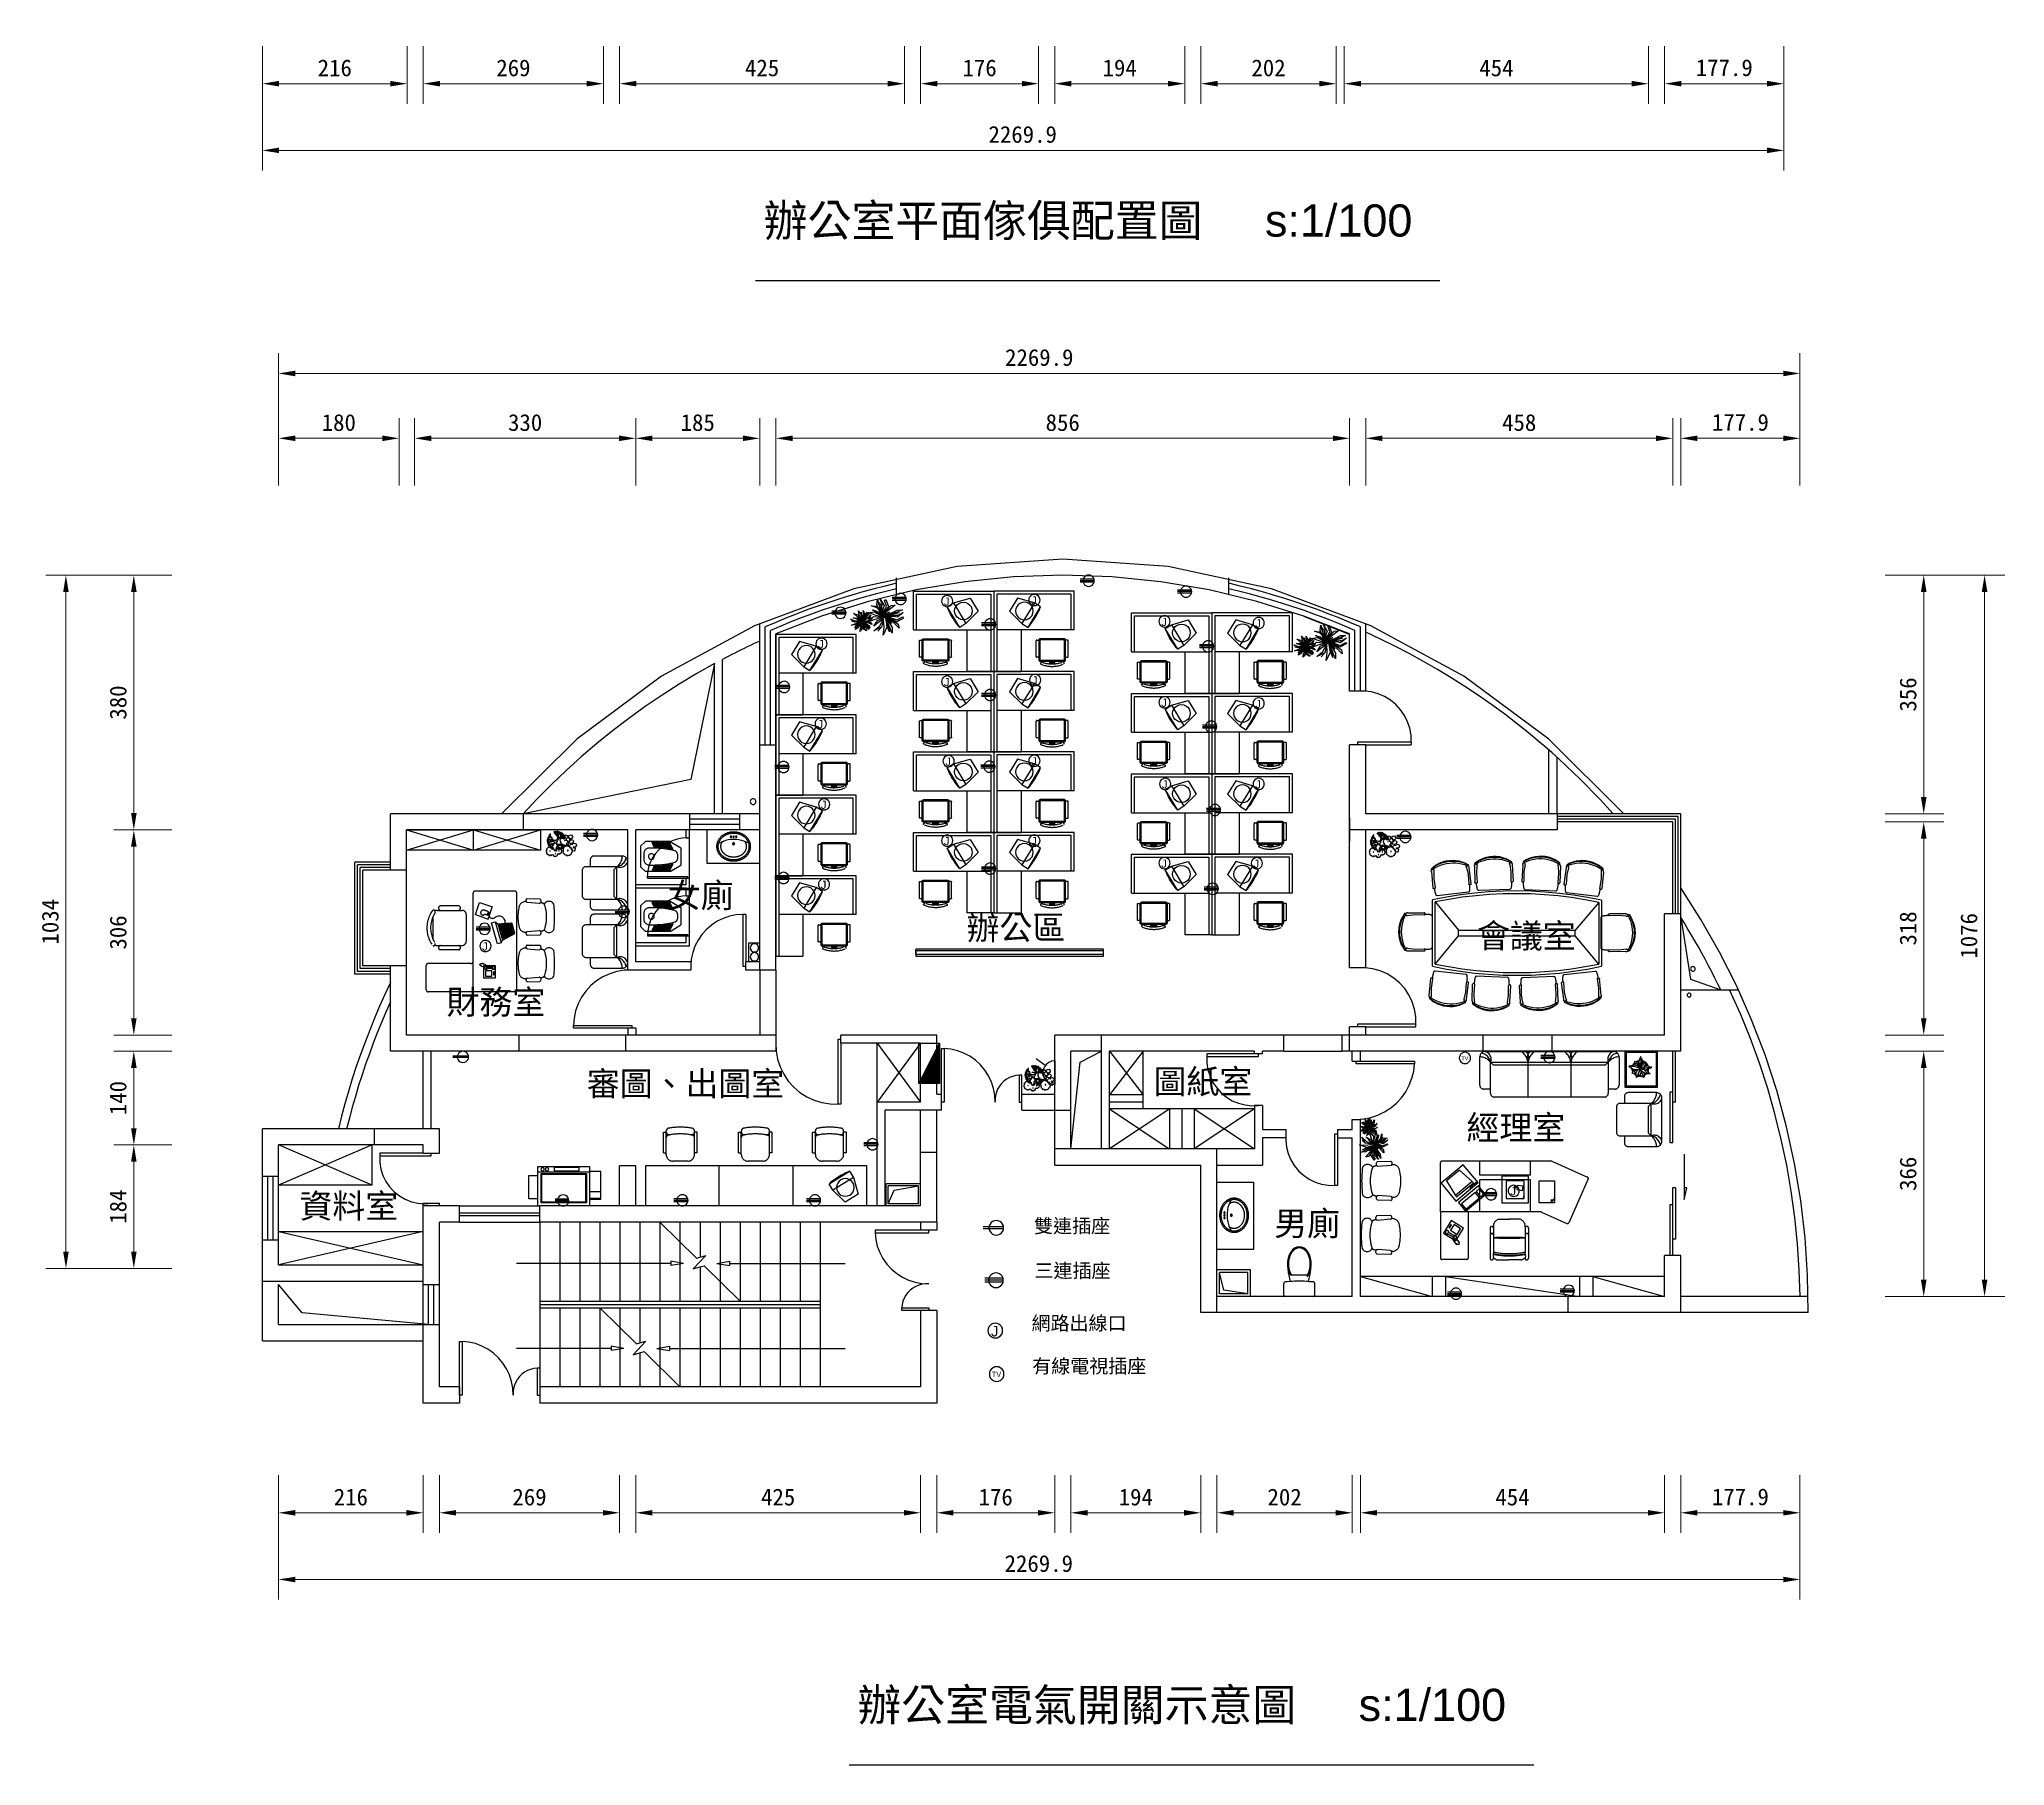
# Model space of a CAD drawing. Header units: centimetres. Extents: x 1966 to 8787, y 7398 to 12383.
# Drawn here: x 5855 to 8787, y 8135 to 10710 of the extents above; entities that cross this region are included whole.
import ezdxf

# ---------------------------------------------------------------- set-up
doc = ezdxf.new("R2010")
doc.units = ezdxf.units.CM
doc.header["$PDMODE"] = 35
doc.styles.get("Standard").update_dxf_attribs({"font": 'arial.ttf', "height": 10})
doc.styles.add('文2.5', font='kaiu.ttf', dxfattribs={"height": 2.5})
doc.dimstyles.new('DIM2.5', dxfattribs={"dimtxt": 2.5, "dimasz": 2.5, "dimexe": 3, "dimexo": 1, "dimgap": 1, "dimtad": 1, "dimdec": 1, "dimdsep": 46, "dimtxsty": '文2.5', "dimcen": 0, "dimadec": 0, "dimazin": 0, "dimtfac": 1, "dimtdec": 1, "dimtmove": 0, "dimatfit": 3, "dimfxl": 1, "dimlwd": 15, "dimlwe": 15, "dimarcsym": 0})

msp = doc.modelspace()

# ---------------------------------------------------------------- texts
for s, height, p in [('辦公室平面傢俱配置圖     s:1/100', 48, (6935.36, 10415.72)), ('女廁', 36, (6792.38, 9415.1)), ('辦公區', 36, (7237.98, 9366.98)), ('會議室', 36, (7999.46, 9354.71)), ('財務室', 36, (6462.27, 9255.81)), ('圖紙室', 36, (7516.99, 9137.3)), ('審圖、出圖室', 36, (6671.45, 9134.17)), ('經理室', 36, (7983.84, 9068.69)), ('資料室', 36, (6242.75, 8951.63)), ('雙連插座', 20.8, (7338.77, 8929.63)), ('男廁', 36, (7697.09, 8925.64)), ('三連插座', 20.8, (7339.32, 8862.86)), ('網路出線口', 20.8, (7334.9, 8784.51)), ('有線電視插座', 20.8, (7336.01, 8720.51)), ('辦公室電氣開關示意圖     s:1/100', 48, (7075.14, 8201.58))]:
    msp.add_text(s, height=height).set_placement(p)

# ---------------------------------------------------------------- blocks, each defined once
blk = doc.blocks.new('四連插座')
for p, q in [((6.2, 10.3), (-14, 10.3)), ((6.2, 8.8), (-14, 8.8)), ((6.2, 7.4), (-14, 7.4)), ((6.2, 5.8), (-14, 5.8)), ((-10.3, 10.3), (-10.6, 8.1)), ((-10.6, 8.1), (-10.3, 5.9)), ((-9.4, 12.3), (-10.3, 10.3)), ((-10.3, 5.9), (-9.4, 3.9)), ((-8.1, 14.1), (-9.4, 12.3)), ((-9.4, 3.9), (-8.1, 2.2)), ((-6.4, 15.4), (-8.1, 14.1)), ((-8.1, 2.2), (-6.4, 0.8)), ((-4.3, 16.2), (-6.4, 15.4)), ((-6.4, 0.8), (-4.3, 0)), ((-2.2, 16.5), (-4.3, 16.2)), ((-4.3, 0), (-2.2, -0.3)), ((0, 16.2), (-2.2, 16.5)), ((-2.2, -0.3), (0, 0)), ((2, 15.4), (0, 16.2)), ((0, 0), (2, 0.8)), ((3.8, 14.1), (2, 15.4)), ((2, 0.8), (3.8, 2.2)), ((5.1, 12.3), (3.8, 14.1)), ((3.8, 2.2), (5.1, 3.9)), ((5.9, 10.3), (5.1, 12.3)), ((5.1, 3.9), (5.9, 5.9)), ((6.2, 8.1), (5.9, 10.3)), ((5.9, 5.9), (6.2, 8.1))]:
    blk.add_line(p, q)
blk = doc.blocks.new('三連插座')
for p, q in [((8.1, 10.7), (-12.8, 10.7)), ((8.4, 8.4), (-12.8, 8.4)), ((8.1, 6.2), (-12.8, 6.2)), ((-8.1, 10.6), (-8.4, 8.4)), ((-8.4, 8.4), (-8.1, 6.2)), ((-7.3, 12.6), (-8.1, 10.6)), ((-8.1, 6.2), (-7.3, 4.2)), ((-5.9, 14.3), (-7.3, 12.6)), ((-7.3, 4.2), (-5.9, 2.5)), ((-4.2, 15.7), (-5.9, 14.3)), ((-5.9, 2.5), (-4.2, 1.1)), ((-2.2, 16.5), (-4.2, 15.7)), ((-4.2, 1.1), (-2.2, 0.3)), ((0, 16.8), (-2.2, 16.5)), ((-2.2, 0.3), (0, 0)), ((2.2, 16.5), (0, 16.8)), ((0, 0), (2.2, 0.3)), ((4.2, 15.7), (2.2, 16.5)), ((2.2, 0.3), (4.2, 1.1)), ((5.9, 14.3), (4.2, 15.7)), ((4.2, 1.1), (5.9, 2.5)), ((7.3, 12.6), (5.9, 14.3)), ((5.9, 2.5), (7.3, 4.2)), ((8.1, 10.6), (7.3, 12.6)), ((7.3, 4.2), (8.1, 6.2)), ((8.4, 8.4), (8.1, 10.6)), ((8.1, 6.2), (8.4, 8.4))]:
    blk.add_line(p, q)
blk = doc.blocks.new('網路出線口')
for p, q in [((-9.2, 10.4), (-9.5, 8.3)), ((-9.5, 8.3), (-9.2, 6.1)), ((-8.4, 12.5), (-9.2, 10.4)), ((-9.2, 6.1), (-8.4, 4.1)), ((-7, 14.2), (-8.4, 12.5)), ((-8.4, 4.1), (-7, 2.3)), ((-5.3, 15.5), (-7, 14.2)), ((-7, 2.3), (-5.3, 1)), ((-3.3, 16.4), (-5.3, 15.5)), ((-5.3, 1), (-3.3, 0.1)), ((-1.1, 16.7), (-3.3, 16.4)), ((-3.3, 0.1), (-1.1, -0.1)), ((1.1, 16.4), (-1.1, 16.7)), ((-1.1, -0.1), (1.1, 0.1)), ((3.1, 15.5), (1.1, 16.4)), ((1.1, 0.1), (3.1, 1)), ((4.9, 14.2), (3.1, 15.5)), ((3.1, 1), (4.9, 2.3)), ((6.2, 12.5), (4.9, 14.2)), ((4.9, 2.3), (6.2, 4.1)), ((7, 10.4), (6.2, 12.5)), ((6.2, 4.1), (7, 6.1)), ((7.3, 8.3), (7, 10.4)), ((7, 6.1), (7.3, 8.3))]:
    blk.add_line(p, q)
blk.add_text('J', height=12).set_placement((-6, 1.6))
blk = doc.blocks.new('雙連插座')
for p, q in [((6.1, 9.2), (-17.3, 9.2)), ((6.1, 7.1), (-17.3, 7.1)), ((-10.3, 10.3), (-10.6, 8.1)), ((-10.6, 8.1), (-10.3, 5.9)), ((-9.4, 12.3), (-10.3, 10.3)), ((-10.3, 5.9), (-9.4, 3.9)), ((-8.1, 14.1), (-9.4, 12.3)), ((-9.4, 3.9), (-8.1, 2.2)), ((-6.4, 15.4), (-8.1, 14.1)), ((-8.1, 2.2), (-6.4, 0.8)), ((-4.3, 16.2), (-6.4, 15.4)), ((-6.4, 0.8), (-4.3, 0)), ((-2.2, 16.5), (-4.3, 16.2)), ((-4.3, 0), (-2.2, -0.3)), ((0, 16.2), (-2.2, 16.5)), ((-2.2, -0.3), (0, 0)), ((2, 15.4), (0, 16.2)), ((0, 0), (2, 0.8)), ((3.8, 14.1), (2, 15.4)), ((2, 0.8), (3.8, 2.2)), ((5.1, 12.3), (3.8, 14.1)), ((3.8, 2.2), (5.1, 3.9)), ((5.9, 10.3), (5.1, 12.3)), ((5.1, 3.9), (5.9, 5.9)), ((6.2, 8.1), (5.9, 10.3)), ((5.9, 5.9), (6.2, 8.1))]:
    blk.add_line(p, q)
blk = doc.blocks.new('盆栽02')
for p, q in [((-17.9, 6.7), (-18, 6.4)), ((-18, 6.4), (-17.4, 6.3)), ((-18, 5.3), (-16, 6)), ((-17.9, 5.7), (-18, 5.3)), ((-17.3, 6.8), (-17.9, 6.7)), ((-16.5, 6.2), (-17.9, 5.7)), ((-17.7, 4.3), (-17.9, 3.8)), ((-17.9, 3.8), (-16.2, 3.5)), ((-14, 3.5), (-17.7, 4.3)), ((-16.3, 3.1), (-17.6, 2.6)), ((-17.6, 2.4), (-16.1, 2.7)), ((-17.6, 2.6), (-17.6, 2.4)), ((-17.4, 6.3), (-16.5, 6.2)), ((-17.1, 9.2), (-17.3, 8.7)), ((-17.3, 8.7), (-14.8, 7)), ((-15.6, 6.3), (-17.3, 6.8)), ((-15.5, 8.2), (-17.1, 9.2)), ((-15.1, 2.6), (-17.1, 1.2)), ((-17.1, 0.9), (-15, 2.3)), ((-17.1, 1.2), (-17.1, 0.9)), ((-16.8, 10.4), (-17, 10.1)), ((-17, 10.1), (-15.5, 8.8)), ((-14.9, 8.8), (-16.8, 10.4)), ((-14.4, 0.4), (-16.7, -0.4)), ((-16.4, 11.4), (-16.6, 11.1)), ((-16.6, 11.1), (-14.7, 10.2)), ((-14.8, 10.8), (-16.4, 11.4)), ((-16.2, 3.5), (-16.3, 3.1)), ((-16.1, 2.7), (-15.9, 3.5)), ((-16, 6), (-15.6, 5.9)), ((-15.9, 3.5), (-15.2, 3.2)), ((-14.8, 7), (-15.6, 6.3)), ((-15.6, 5.9), (-14.5, 6.8)), ((-15.5, 8.8), (-15.5, 8.2)), ((-15, 13.9), (-15.3, 13.5)), ((-15.3, 13.5), (-12.8, 11.5)), ((-15.3, 7.9), (-14.9, 8.8)), ((-13.4, 6.9), (-15.3, 7.9)), ((-15.2, 3.2), (-15.1, 2.6)), ((-12.7, 12.2), (-15, 13.9)), ((-15, 2.3), (-14.8, 3.1)), ((-13.9, 11.7), (-14.8, 10.8)), ((-14.8, 3.1), (-13.7, 2.7)), ((-14.7, 10.2), (-13.6, 11)), ((-13.1, 13.1), (-14.6, 14.4)), ((-14.5, 6.8), (-13.3, 6.2)), ((-13.1, -0.5), (-14.4, 0.4)), ((-13.1, 13.7), (-14.1, 15)), ((-10.8, 5.6), (-14, 3.5)), ((-12.9, 11.2), (-13.9, 11.7)), ((-13.7, 2.7), (-11.1, 4.6)), ((-13.6, 11), (-11.6, 9.9)), ((-11.1, 7.4), (-13.4, 6.9)), ((-13.3, 6.2), (-10.9, 6.7)), ((-13.1, 13.7), (-12.7, 16.1)), ((-13.1, 13.6), (-13.1, 13.7)), ((-12.3, 13), (-13.1, 13.6)), ((-12.8, 13.4), (-13.1, 13.1)), ((-11, 1.4), (-13.1, -0.5)), ((-12.8, 11.5), (-12.9, 11.2)), ((-12.7, 12.2), (-12.3, 13)), ((-12.4, 12), (-12.7, 12.2)), ((-12.4, 10.9), (-12.4, 12)), ((-10.7, 10.4), (-12.4, 10.9)), ((-12.3, -0.7), (-11.3, 0.2)), ((-11.6, 9.9), (-11.1, 7.4)), ((-11.3, 0.2), (-9.8, -0.5)), ((-11.1, 4.6), (-8, 4.1)), ((-9.3, 0.1), (-11, 1.4)), ((-10.9, 6.7), (-8.6, 5.7)), ((-8.2, 5.3), (-10.8, 5.6)), ((-9.8, 7.1), (-10.7, 10.4)), ((-8.1, 6.5), (-9.8, 7.1)), ((-6.9, 3), (-9.3, 0.1)), ((-9, -1), (-6.8, 1.9)), ((-8.6, 5.7), (-8.2, 5.3)), ((-6.4, 5.9), (-8.1, 6.5)), ((-8, 4.1), (-6.7, 3.7)), ((-7.6, 18.9), (-7.9, 18.8)), ((-7.9, 18.8), (-7.4, 18.3)), ((-6.9, 17.3), (-7.6, 18.9)), ((-7.4, 18.3), (-7.3, 17.1)), ((-7.3, 17.1), (-6.4, 16.4)), ((-6.5, 17.1), (-6.9, 17.3)), ((-6.7, 3.7), (-6.9, 3)), ((-6.8, 1.9), (-6.2, 2.2)), ((-5.9, 19.4), (-6.5, 19.3)), ((-6.5, 19.3), (-6.5, 17.1)), ((-6.4, 16.4), (-5.1, 15.6)), ((-4.9, 5.9), (-6.4, 5.9)), ((-6.2, 16.9), (-6.1, 17.5)), ((-5.8, 16.6), (-6.2, 16.9)), ((-6.2, 2.2), (-5, 1.6)), ((-6.1, 17.5), (-5.6, 17.5)), ((-6, 18.1), (-5.9, 19.4)), ((-5.8, 18), (-6, 18.1)), ((-5, 19.5), (-5.8, 18)), ((-4.7, 16), (-5.8, 16.6)), ((-5.6, 17.5), (-4.8, 19.4)), ((-5.1, 15.6), (-5.4, 14.5)), ((-5.4, 14.5), (-3.4, 13)), ((-4.8, 19.4), (-5, 19.5)), ((-5, 1.6), (-3.2, -0.5)), ((-3.4, 7.1), (-4.9, 5.9)), ((-3.7, 19.5), (-4.7, 16)), ((-4.5, 15.4), (-4.4, 15.7)), ((-4.3, 14.9), (-4.5, 15.4)), ((-4.4, 15.7), (-4.3, 15.8)), ((-4.3, 15.8), (-3.4, 19.5)), ((-3.2, 13.8), (-4.3, 14.9)), ((-4.1, 2.4), (-3.4, 4.4)), ((-2.6, -0.1), (-4.1, 2.4)), ((-3.4, 19.5), (-3.7, 19.5)), ((-3.4, 13), (-2.6, 12.3)), ((-2.7, 8.4), (-3.4, 7.1)), ((-3.4, 4.4), (-2.7, 4.5)), ((-3.1, 18.4), (-3.2, 16)), ((-3.2, 16), (-2.5, 14.4)), ((-2.9, 13.7), (-3.2, 13.8)), ((-2.8, 19.7), (-3.1, 18.4)), ((-2.5, 14.4), (-2.9, 13.7)), ((-2.6, 19.6), (-2.8, 19.7)), ((-2.8, 15.9), (-2.6, 19.6)), ((-2.3, 14.9), (-2.8, 15.9)), ((-2.4, 10.8), (-2.7, 8.4)), ((-2.7, 4.5), (-2.4, 4.5)), ((-2.6, 12.3), (-2.4, 10.8)), ((2.6, 0.1), (-2.6, -0.1)), ((-2.4, 4.5), (-2, 6.7)), ((-2.1, 15.6), (-2.3, 14.9)), ((-2, 19.3), (-2.1, 15.6)), ((-2.1, 13.3), (0, 18.9)), ((-1.8, 12.1), (-2.1, 13.3)), ((-1.5, 19.2), (-2, 19.3)), ((-2, 17.6), (-1.5, 19.2)), ((-1.7, 16.7), (-2, 17.6)), ((-2, 6.7), (-0.9, 8)), ((-1.5, 12.2), (-1.8, 12.1)), ((-0.8, 18.8), (-1.7, 16.7)), ((-0.7, 14.7), (-1.5, 13.6)), ((-1.5, 13.6), (-1.3, 13.4)), ((-1.3, 13.4), (-1.5, 12.2)), ((-0.9, 9.7), (-0.5, 11.6)), ((1.4, 10.6), (-0.9, 9.7)), ((-0.9, 8), (0.3, 9.2)), ((0, 18.9), (-0.8, 18.8)), ((-0.8, 12), (-0.4, 13.9)), ((-0.5, 11.6), (-0.8, 12)), ((0.1, 15.9), (-0.7, 14.7)), ((-0.4, 13.9), (0.7, 15.6)), ((0.9, 18.5), (0.1, 15.9)), ((0.3, 9.2), (0.8, 9.3)), ((0.7, 16.7), (1.2, 18.4)), ((0.7, 16), (0.7, 16.7)), ((1.4, 15.6), (0.7, 16)), ((0.7, 15.6), (1.5, 15.3)), ((0.8, 9.3), (1.1, 9.5)), ((1.2, 18.4), (0.9, 18.5)), ((1.1, 9.5), (1.9, 9.5)), ((2, 7.5), (1.2, 6.4)), ((1.2, 6.4), (1.3, 4.8)), ((2.1, 18.4), (1.3, 16.7)), ((1.3, 16.7), (1.6, 15.9)), ((1.3, 4.8), (1.8, 4.8)), ((1.6, 15.9), (1.4, 15.6)), ((2.3, 11.8), (1.4, 10.6)), ((1.9, 4.3), (1.4, 3.8)), ((1.4, 3.8), (2.5, 2.6)), ((1.5, 15.3), (3.3, 17.5)), ((1.6, 16.6), (2.2, 18.3)), ((1.9, 16.2), (1.6, 16.6)), ((2.7, 9.7), (1.6, 7.7)), ((1.6, 7.7), (2, 7.5)), ((1.9, 13.7), (1.8, 13.4)), ((1.8, 13.4), (2.2, 12.8)), ((1.8, 4.8), (1.9, 4.3)), ((3.1, 17.6), (1.9, 16.2)), ((2.7, 14.1), (1.9, 13.7)), ((1.9, 9.5), (2.6, 9.3)), ((2.2, 18.3), (2.1, 18.4)), ((2.2, 12.8), (2.3, 11.8)), ((2.2, 10.6), (3.2, 11.7)), ((2.3, 10.3), (2.2, 10.6)), ((2.7, 10), (2.3, 10.3)), ((2.5, 2.6), (2.4, 2)), ((2.4, 2), (3.2, 1.1)), ((2.6, 9.3), (3.1, 8.7)), ((4.7, -2.4), (2.6, 0.1)), ((3.9, 16), (2.7, 14.1)), ((2.7, 12.9), (2.9, 13.4)), ((3.2, 11.7), (2.7, 12.9)), ((4.2, 10.2), (2.7, 9.7)), ((4, 10.2), (2.7, 10)), ((2.9, 13.4), (3.4, 13.5)), ((3, 9.7), (4.5, 9.8)), ((3.2, 9.2), (3, 9.7)), ((3.3, 17.5), (3.1, 17.6)), ((3.1, 8.7), (5.7, 9.5)), ((7, 10.5), (3.2, 9.2)), ((3.2, 1.1), (3.6, 1.5)), ((3.4, 13.5), (4.1, 13.4)), ((3.6, 1.5), (3.8, 1.2)), ((3.8, 1.2), (3.6, 0.5)), ((3.6, 0.5), (5.3, -0.3)), ((5.8, 15.5), (3.7, 13.8)), ((3.7, 13.8), (3.8, 14.9)), ((3.8, 14.9), (4.8, 16.5)), ((4.4, 16.7), (3.9, 16)), ((4.1, 11.7), (4, 10.2)), ((4.1, 13.4), (6.1, 15.3)), ((6.5, 13), (4.1, 11.7)), ((5.3, 12.7), (4.1, 11.7)), ((4.1, 11.7), (4.2, 10.2)), ((4.8, 16.5), (4.4, 16.7)), ((4.5, 9.8), (4.6, 11.1)), ((4.6, 11.1), (5.4, 10.9)), ((4.9, 11.8), (7.3, 13.7)), ((5.2, 11.2), (4.9, 11.8)), ((6.4, 14.8), (5.2, 13.3)), ((5.2, 13.3), (5.3, 12.7)), ((8.1, 12.2), (5.2, 11.2)), ((5.4, 10.9), (8.4, 12)), ((5.6, 13.2), (6.6, 14.7)), ((5.7, 12.9), (5.6, 13.2)), ((7, 13.8), (5.7, 12.9)), ((5.7, 9.5), (6.6, 8.5)), ((6.1, 15.3), (5.8, 15.5)), ((6.6, 14.7), (6.4, 14.8)), ((6.4, 9.8), (9.1, 11)), ((6.7, 9.1), (6.4, 9.8)), ((7.1, 13.1), (6.5, 13)), ((6.6, 8.5), (9.7, 9.6)), ((9.6, 9.8), (6.7, 9.1)), ((7.3, 13.7), (7, 13.8)), ((7.1, 10.9), (7, 10.5)), ((8.6, 13.2), (7.1, 13.1)), ((8.4, 11.8), (7.1, 10.9)), ((7.3, 10.6), (8.6, 11.6)), ((7.4, 10.5), (7.3, 10.6)), ((9, 11.2), (7.4, 10.5)), ((8.4, 12), (8.1, 12.2)), ((8.2, 6.2), (8.1, 6.1)), ((8.1, 6.1), (8.1, 6)), ((8.1, 6), (8.1, 6)), ((8.1, 6), (8.2, 5.9)), ((8.3, 6.3), (8.2, 6.2)), ((8.2, 6.2), (8.2, 6.2)), ((8.2, 5.9), (8.2, 5.9)), ((8.2, 5.9), (8.3, 5.8)), ((8.4, 6.3), (8.3, 6.3)), ((8.3, 6.3), (8.3, 6.3)), ((8.3, 5.8), (8.3, 5.8)), ((8.3, 5.8), (8.4, 5.8)), ((8.6, 11.6), (8.4, 11.8)), ((8.5, 6.3), (8.4, 6.3)), ((8.4, 5.8), (8.5, 5.8)), ((8.6, 6.3), (8.5, 6.3)), ((8.5, 5.8), (8.6, 5.8)), ((8.7, 13.6), (8.6, 13.2)), ((8.6, 6.2), (8.6, 6.3)), ((8.7, 6.2), (8.6, 6.2)), ((8.6, 5.8), (8.6, 5.9)), ((8.6, 5.9), (8.7, 5.9)), ((10.6, 13.3), (8.7, 13.6)), ((8.7, 6.1), (8.7, 6.2)), ((8.7, 6), (8.7, 6.1)), ((8.7, 5.9), (8.7, 6)), ((8.7, 6), (8.7, 6)), ((9.1, 11), (9, 11.2)), ((9.7, 9.6), (9.6, 9.8)), ((10.6, 12.6), (10.6, 13.3)), ((11.4, 13.2), (10.6, 12.6)), ((10.8, 8), (11.9, 9.8)), ((11, 6), (10.8, 8)), ((13.2, 4.3), (11, 6)), ((12.3, 12.7), (11.4, 13.2)), ((11.5, 1.8), (12.9, 3.2)), ((11.6, -0.8), (11.5, 1.8)), ((11.9, 9.8), (12.8, 10.3)), ((12.1, -0.1), (13.2, 0.2)), ((12.2, 12.3), (12.3, 12.7)), ((12.6, 11.7), (12.2, 12.3)), ((13.6, 11.9), (12.6, 11.7)), ((12.8, 10.3), (14.8, 10.1)), ((12.9, 3.2), (14.8, 3.1)), ((15.3, 4.6), (13.2, 4.3)), ((13.2, 0.2), (13.3, 0.5)), ((13.3, 0.5), (14.2, 0.5)), ((14, 11.4), (13.6, 11.9)), ((13.9, 12.8), (15.8, 13.9)), ((14, 9.8), (13.9, 12.8)), ((14.3, 10.3), (14, 11.4)), ((14.2, 0.5), (14.4, 1.1)), ((15, 10.4), (14.3, 10.3)), ((14.4, 1.1), (15.2, 2.3)), ((14.8, 3.1), (15.3, 4.6)), ((15.6, 8.6), (15, 10.4)), ((15, 2.6), (15.6, 2.9)), ((15.2, 2.3), (15, 2.6)), ((15.5, 8.1), (15.6, 8.6)), ((16, 8), (15.5, 8.1)), ((15.5, 3.3), (16, 5.6)), ((15.6, 2.9), (15.5, 3.3)), ((15.8, 13.9), (18.2, 14.2)), ((17.9, 8.4), (15.9, 8.6)), ((15.9, 8.6), (16.6, 7.2)), ((16.3, 5.7), (16, 8)), ((16, 5.6), (16.3, 5.7)), ((16.5, 6), (18.2, 7.4)), ((16.6, 7.2), (16.5, 6)), ((18.3, 1.2), (17, 1.8)), ((17, 1.8), (17.1, 0)), ((17.1, 0), (18.2, 0.6)), ((19.7, 9.8), (17.9, 8.4)), ((18.2, 14.2), (19.9, 12)), ((18.2, 7.4), (20.4, 6.6)), ((18.2, 0.6), (20.1, -0.2)), ((20.4, 2.1), (18.3, 1.2)), ((19.9, 12), (19.7, 9.8)), ((20.1, -0.2), (20.8, 1.5)), ((20.4, 6.6), (21.4, 4.4)), ((21.4, 4.4), (20.4, 2.1)), ((20.8, 1.5), (22.6, 2)), ((22.6, 2), (24.8, 1.1)), ((24.8, 1.1), (25.7, -1)), ((-19, -9.7), (-19.5, -9.6)), ((-19.5, -9.6), (-19.4, -11.8)), ((-19.4, -11.8), (-18.6, -12.2)), ((-18.6, -6.5), (-19.3, -8.2)), ((-19.3, -8.2), (-18.7, -8.5)), ((-18.7, -8.5), (-19, -9.7)), ((-18.5, -12.9), (-18.9, -13.4)), ((-18.9, -13.4), (-17.7, -14.7)), ((-17.7, -6.3), (-18.6, -6.5)), ((-18.6, -12.2), (-18.5, -12.9)), ((-17, -5), (-17.8, -5.7)), ((-17.8, -5.7), (-17.7, -6.3)), ((-17.7, -14.7), (-16.9, -14.6)), ((-16.1, -4.8), (-17, -5)), ((-16.9, -14.6), (-16.9, -15.1)), ((-16.9, -15.1), (-16.1, -15.5)), ((-16.7, -0.4), (-16.5, -0.9)), ((-16.5, -0.9), (-14.5, -0.1)), ((-14.8, -4), (-16.1, -4.3)), ((-16.1, -4.3), (-16.1, -4.8)), ((-16.1, -15.5), (-15.4, -15.9)), ((-13.6, -0.9), (-15.7, -2)), ((-15.7, -2), (-15.5, -2.5)), ((-15.5, -2.5), (-13.9, -1.7)), ((-15.4, -15.9), (-14.3, -16.4)), ((-14.2, -2.2), (-15.1, -3.3)), ((-15.1, -3.3), (-14.7, -3.5)), ((-14.5, -4.4), (-14.8, -4)), ((-14.7, -3.5), (-13.6, -2.2)), ((-14.5, -0.1), (-13.6, -0.9)), ((-13.6, -4.6), (-14.5, -4.4)), ((-14.3, -16.4), (-13.4, -16.4)), ((-13.9, -1.7), (-14.2, -2.2)), ((-11.6, -3.1), (-14, -4.3)), ((-14, -4.3), (-13.9, -4.7)), ((-13.9, -4.7), (-11.8, -3.6)), ((-13.6, -9.7), (-13.7, -9.8)), ((-13.7, -9.8), (-13.7, -9.9)), ((-13.7, -9.9), (-13.7, -9.9)), ((-13.7, -9.9), (-13.7, -10)), ((-13.7, -10), (-13.7, -10)), ((-13.7, -10), (-13.6, -10.1)), ((-13.6, -2.2), (-13.4, -1.3)), ((-12.4, -4.1), (-13.6, -4)), ((-13.6, -4), (-13.6, -4.6)), ((-13.5, -9.7), (-13.6, -9.7)), ((-13.6, -9.7), (-13.6, -9.7)), ((-13.6, -10.1), (-13.6, -10.1)), ((-13.6, -10.1), (-13.5, -10.2)), ((-13.5, -9.7), (-13.5, -9.7)), ((-13.4, -9.7), (-13.5, -9.7)), ((-13.5, -10.2), (-13.5, -10.2)), ((-13.5, -10.2), (-13.4, -10.2)), ((-13.4, -1.3), (-12.3, -0.7)), ((-13.3, -9.7), (-13.4, -9.7)), ((-13.4, -10.2), (-13.3, -10.1)), ((-13.4, -16.4), (-13.4, -15.8)), ((-13.4, -15.8), (-11.9, -15.8)), ((-13.2, -9.8), (-13.3, -9.7)), ((-13.3, -9.7), (-13.3, -9.7)), ((-13.3, -10.1), (-13.2, -10)), ((-13.3, -10.1), (-13.3, -10.1)), ((-13.2, -9.9), (-13.2, -9.8)), ((-13.2, -10), (-13.2, -9.9)), ((-13.2, -9.9), (-13.2, -9.9)), ((-13.2, -10), (-13.2, -10)), ((-11.3, -3.7), (-12.8, -5.3)), ((-12.8, -5.3), (-12.6, -5.6)), ((-12.6, -5.6), (-11, -3.8)), ((-12.3, -4.8), (-12.4, -4.1)), ((-11.7, -4), (-12.3, -4.8)), ((-11.9, -15.8), (-12, -16.6)), ((-12, -16.6), (-10.9, -16.1)), ((-11.8, -3.6), (-11.3, -3.7)), ((-10.6, -4.2), (-11.8, -6.4)), ((-11.8, -6.4), (-11.4, -6.5)), ((-10.9, -4.2), (-11.7, -4)), ((-11.1, -3.4), (-11.6, -3.1)), ((-11.4, -6.5), (-10.2, -4.3)), ((-10.1, -2.4), (-11.1, -3.4)), ((-11, -3.8), (-10.2, -3.3)), ((-11, -15.5), (-9.8, -15.1)), ((-10.9, -16.1), (-11, -15.5)), ((-10.4, -4.9), (-10.9, -4.2)), ((-10.2, -3.3), (-10.6, -4.2)), ((-10.1, -5.3), (-10.5, -6.9)), ((-10.5, -6.9), (-10.1, -7.1)), ((-9.8, -0.5), (-10.4, -1.3)), ((-10.4, -1.3), (-10.1, -2.4)), ((-9.9, -4.5), (-10.4, -4.9)), ((-10.2, -4.3), (-10.1, -5.3)), ((-10.1, -7.1), (-9.6, -5.1)), ((-8.9, -5.3), (-9.9, -4.5)), ((-9.8, -3.8), (-9.4, -3)), ((-9.6, -5.1), (-9.8, -3.8)), ((-9.8, -15.1), (-9.1, -15.4)), ((-9.6, -1.4), (-9, -1)), ((-9.4, -3), (-9.6, -1.4)), ((-9.1, -15.4), (-9.1, -16.6)), ((-9.1, -16.6), (-8.4, -16.9)), ((-9, -6), (-8.9, -5.3)), ((-8.2, -5.8), (-9, -6)), ((-8.4, -16.9), (-8.2, -17.5)), ((-7.8, -6.6), (-8.2, -5.8)), ((-8.2, -17.5), (-7.1, -17.5)), ((-8.1, -7.1), (-7.8, -6.6)), ((-7.6, -7.2), (-8.1, -7.1)), ((-7.7, -8.5), (-7.4, -8.1)), ((-7.2, -8.4), (-7.7, -8.5)), ((-7.4, -8.1), (-7.6, -7.2)), ((-7.6, -9.5), (-7.1, -9.3)), ((-7.1, -9.6), (-7.6, -9.5)), ((-7.1, -9.3), (-7.2, -8.4)), ((-6.6, -9.3), (-7.1, -9.6)), ((-7.1, -17.5), (-7.1, -17)), ((-7.1, -17), (-6.7, -17)), ((-6.7, -17), (-6.6, -17.8)), ((-5.2, -9.5), (-6.6, -9.3)), ((-6.6, -17.8), (-5.1, -17.9)), ((-6, -13.6), (-6.1, -13.7)), ((-6.1, -13.7), (-6.1, -13.7)), ((-6.1, -13.7), (-6.1, -13.8)), ((-6.1, -13.8), (-6.1, -13.8)), ((-6.1, -13.8), (-6.1, -13.9)), ((-6.1, -13.9), (-6, -13.9)), ((-5.9, -13.6), (-6, -13.6)), ((-6, -13.6), (-6, -13.6)), ((-6, -13.9), (-6, -13.9)), ((-6, -13.9), (-5.9, -13.9)), ((-5.9, -13.6), (-5.9, -13.6)), ((-5.8, -13.6), (-5.9, -13.6)), ((-5.9, -13.9), (-5.9, -14)), ((-5.9, -14), (-5.8, -13.9)), ((-5.7, -13.6), (-5.8, -13.6)), ((-5.8, -13.6), (-5.8, -13.6)), ((-5.8, -13.9), (-5.8, -13.9)), ((-5.8, -13.9), (-5.7, -13.9)), ((-5.7, -13.7), (-5.7, -13.6)), ((-5.7, -13.8), (-5.7, -13.7)), ((-5.7, -13.7), (-5.7, -13.7)), ((-5.7, -13.9), (-5.7, -13.8)), ((-5.7, -13.8), (-5.7, -13.8)), ((-5.7, -13.9), (-5.7, -13.9)), ((-4.2, -6.3), (-5.2, -7.1)), ((-5.2, -7.1), (-5.2, -8.7)), ((-5.2, -8.7), (-4.9, -8.7)), ((-5, -10.3), (-5.2, -9.5)), ((-5.1, -17.9), (-5.2, -17.4)), ((-5.2, -17.4), (-4.1, -17.6)), ((-4.5, -10.1), (-5, -10.3)), ((-4.9, -8.7), (-4.7, -7.5)), ((-4.7, -7.5), (-4.3, -7)), ((-3.9, -4.2), (-4.6, -4.4)), ((-4.6, -4.4), (-4.2, -6.3)), ((-4.3, -9.6), (-4.5, -10.1)), ((-4.3, -7), (-4.1, -8.6)), ((-3.5, -8.1), (-4.3, -8.7)), ((-4.3, -8.7), (-3.7, -9.5)), ((-3.7, -9.5), (-4.3, -9.6)), ((-4.1, -8.6), (-3.4, -8.5)), ((-4.1, -17.6), (-3.7, -17.1)), ((-4, -5.1), (-2.7, -3.6)), ((-3.4, -8.5), (-4, -5.1)), ((-2.7, -2.4), (-3.9, -4.2)), ((-3.7, -17.1), (-2.8, -16.7)), ((-3.4, -7.1), (-3.5, -8.1)), ((-3.2, -0.5), (-3.4, -1.2)), ((-3.4, -1.2), (-2.7, -2.4)), ((-2.6, -6.4), (-3.4, -7.1)), ((-2.8, -16.7), (-2.3, -16.3)), ((-2.7, -3.6), (-2.3, -3.4)), ((-2, -6.7), (-2.6, -6.4)), ((-2.6, -16), (-2.1, -14.6)), ((-2.3, -16.3), (-2.6, -16)), ((-2.5, -14.4), (-2.1, -14.2)), ((-2.1, -14.6), (-2.5, -14.4)), ((-2.3, -1.6), (-1.8, -1.3)), ((-0.7, -4.3), (-2.3, -1.6)), ((-2.3, -3.4), (-1.3, -5.1)), ((-2.1, -14.2), (-1.1, -13.9)), ((-1.6, -6.7), (-2, -6.7)), ((0, -5.9), (-1.9, -5.8)), ((-1.9, -5.8), (-1.6, -6.7)), ((-1.8, -1.3), (2.3, -1)), ((-1.3, -5.1), (-1.6, -6)), ((-1.6, -6), (-0.6, -8.3)), ((-1.1, -13.9), (-1, -13.7)), ((-1, -13.7), (-0.7, -14)), ((-0.6, -6.9), (-0.9, -5.9)), ((-0.9, -5.9), (0.1, -6.2)), ((0, -4), (-0.7, -4.3)), ((-0.7, -14), (0.3, -14)), ((-0.6, -5.5), (-0.5, -5.1)), ((0.3, -5.9), (-0.6, -5.5)), ((0.1, -8), (-0.6, -6.9)), ((-0.6, -8.3), (0.1, -8)), ((-0.5, -5.1), (0, -5)), ((-0.2, -9.7), (-0.3, -9.7)), ((-0.3, -9.7), (-0.3, -9.8)), ((-0.3, -9.8), (-0.3, -9.8)), ((-0.3, -9.8), (-0.3, -9.9)), ((-0.3, -9.9), (-0.3, -10)), ((-0.3, -10), (-0.3, -10)), ((-0.3, -10), (-0.3, -10.1)), ((-0.3, -10.1), (-0.2, -10.1)), ((-0.1, -9.7), (-0.2, -9.7)), ((-0.2, -10.1), (-0.1, -10.1)), ((-0.1, -9.7), (-0.1, -9.7)), ((0, -9.7), (-0.1, -9.7)), ((-0.1, -10.1), (-0.1, -10.1)), ((-0.1, -10.1), (0, -10.1)), ((1.4, -5.5), (0, -4)), ((0, -5), (2.5, -7.2)), ((0.2, -6.2), (0, -5.9)), ((0.1, -9.7), (0, -9.7)), ((0, -9.7), (0, -9.7)), ((0, -10.1), (0, -10.1)), ((0, -10.1), (0.1, -10.1)), ((0.1, -6.2), (0.9, -7.7)), ((0.1, -9.8), (0.1, -9.7)), ((0.1, -9.9), (0.1, -9.8)), ((0.1, -9.8), (0.1, -9.8)), ((0.1, -10), (0.1, -9.9)), ((0.1, -10.1), (0.1, -10)), ((0.1, -10), (0.1, -10)), ((0.7, -5.5), (0.2, -6.2)), ((1.2, -7.5), (0.3, -5.9)), ((0.3, -14), (0.5, -13.3)), ((0.5, -13.3), (0.6, -14)), ((0.6, -14), (2, -13.2)), ((2.4, -6.6), (0.7, -5.5)), ((0.9, -7.7), (1.2, -7.5)), ((3, -6.8), (1.4, -5.5)), ((2, -13.2), (2.3, -13.5)), ((2.3, -1), (3.3, -1.8)), ((2.3, -13.5), (2.9, -12.5)), ((2.7, -6.9), (2.4, -6.6)), ((2.5, -7.2), (3, -6.8)), ((3.1, -6.8), (2.7, -6.9)), ((3.3, -1.8), (2.9, -3.6)), ((2.9, -3.6), (3.6, -4.5)), ((2.9, -12.5), (3.5, -12.4)), ((3.6, -4.5), (3, -5.1)), ((3, -5.1), (3.6, -6.6)), ((3.6, -7.9), (3.1, -6.8)), ((3.4, -3.5), (3.9, -2.4)), ((3.7, -3.8), (3.4, -3.5)), ((3.4, -8.2), (3.6, -7.9)), ((3.5, -8.6), (3.4, -8.2)), ((3.5, -5.2), (3.9, -4.8)), ((3.9, -6.3), (3.5, -5.2)), ((3.8, -8.5), (3.5, -8.6)), ((3.6, -10.3), (3.5, -9.8)), ((3.5, -9.8), (4.1, -9.8)), ((3.5, -12.4), (4.1, -10.3)), ((3.6, -6.6), (3.9, -6.3)), ((4.1, -10.3), (3.6, -10.3)), ((4, -3.5), (3.7, -3.8)), ((4.1, -9.8), (3.8, -8.5)), ((3.9, -2.4), (6.3, -4.4)), ((3.9, -4.8), (4.6, -5.9)), ((5.9, -4.7), (4, -3.5)), ((4.8, -5.6), (4, -4.2)), ((4, -4.2), (5.7, -4.9)), ((4.6, -5.9), (4.8, -5.6)), ((5.4, -2.2), (4.7, -2.4)), ((6.7, -3.9), (5.1, -2.7)), ((5.1, -2.7), (7.2, -3.4)), ((5.3, -0.3), (5.5, -0.1)), ((7.4, -2.9), (5.4, -2.2)), ((5.5, -0.1), (5.9, -0.2)), ((5.9, -8), (5.6, -8.1)), ((5.6, -8.1), (5.6, -9.5)), ((5.6, -9.5), (5.9, -9.7)), ((5.7, -4.9), (5.9, -4.7)), ((6.2, -11.7), (5.7, -12)), ((5.7, -12), (6.6, -13.9)), ((6.3, -5.5), (5.8, -6.8)), ((5.8, -6.8), (6.1, -7.2)), ((5.9, -9.7), (5.8, -11)), ((5.8, -11), (6.3, -11.2)), ((5.9, -0.2), (6, -0.7)), ((6.1, -7.2), (5.9, -8)), ((6, -0.7), (7.7, -1.2)), ((6.3, -11.2), (6.2, -11.7)), ((6.3, -4.4), (6.7, -3.9)), ((6.7, -5.6), (6.3, -5.5)), ((6.6, -13.9), (7.1, -13.6)), ((7.4, -5), (6.7, -5.6)), ((7.1, -13.6), (7.9, -14.4)), ((7.2, -3.4), (7.4, -2.9)), ((7.8, -3.9), (7.2, -4.7)), ((7.2, -4.7), (7.4, -5)), ((7.7, -1.2), (7.9, -0.7)), ((8.9, -3), (7.8, -3.9)), ((7.9, -0.7), (8.2, -0.5)), ((7.9, -14.4), (8, -15.1)), ((8, -15.1), (9.6, -15.8)), ((8.2, -0.5), (8.3, -1.2)), ((8.3, -1.2), (9.4, -1.5)), ((9.2, -3.3), (8.9, -3)), ((9.4, -3.4), (9.2, -3.3)), ((9.4, -1.5), (9.5, -1.1)), ((9.5, -2.7), (9.4, -3.4)), ((9.5, -1.1), (10.9, -1.1)), ((11.7, -2.4), (9.5, -2.7)), ((9.6, -15.8), (10, -15.4)), ((10, -15.4), (10.7, -15.6)), ((10.7, -15.6), (10.7, -16.4)), ((10.7, -16.4), (12.9, -16.5)), ((10.9, -1.1), (11.5, -0.3)), ((11.5, -0.3), (12.1, -0.1)), ((12.7, -2.3), (11.6, -0.8)), ((12.9, -2.2), (11.6, -2.1)), ((11.6, -2.1), (11.7, -2.4)), ((12.5, -8.8), (12.4, -8.9)), ((12.4, -8.9), (12.4, -9)), ((12.4, -9), (12.4, -9.1)), ((12.4, -9.1), (12.5, -9.3)), ((12.6, -8.6), (12.5, -8.7)), ((12.5, -8.7), (12.5, -8.8)), ((12.5, -9.3), (12.5, -9.4)), ((12.5, -9.4), (12.6, -9.4)), ((12.7, -8.6), (12.6, -8.6)), ((12.6, -9.4), (12.7, -9.5)), ((14.7, -2.3), (12.7, -2.3)), ((12.9, -8.6), (12.7, -8.6)), ((12.7, -9.5), (12.9, -9.5)), ((12.9, -2.9), (12.9, -2.2)), ((14, -3.2), (12.9, -2.9)), ((13, -8.6), (12.9, -8.6)), ((12.9, -9.5), (13, -9.5)), ((12.9, -16.5), (13.1, -15.9)), ((13.1, -8.6), (13, -8.6)), ((13, -9.5), (13.1, -9.4)), ((13.2, -8.7), (13.1, -8.6)), ((13.1, -9.4), (13.2, -9.4)), ((13.1, -15.9), (13.7, -15.9)), ((13.3, -8.8), (13.2, -8.7)), ((13.2, -9.4), (13.3, -9.3)), ((13.3, -8.9), (13.3, -8.8)), ((13.3, -9), (13.3, -8.9)), ((13.3, -9.1), (13.3, -9)), ((13.3, -9.3), (13.3, -9.1)), ((13.7, -15.9), (13.9, -16.6)), ((13.9, -16.6), (16.8, -15.4)), ((14.3, -2.8), (14, -3.2)), ((15.9, -2.9), (14.3, -2.8)), ((16.1, -1.4), (14.7, -2.3)), ((15.4, -3.5), (16.1, -1.4)), ((16.6, -5.5), (15.4, -3.5)), ((15.8, -3.6), (15.9, -2.9)), ((17.1, -5.1), (15.8, -3.6)), ((18.9, -5.5), (16.6, -5.5)), ((16.6, -15), (17.2, -14.5)), ((16.8, -15.4), (16.6, -15)), ((18.4, -5.4), (17.1, -5.1)), ((17.2, -14.5), (17.9, -14.5)), ((17.9, -14.5), (18.5, -13.5)), ((18.3, -8), (18.9, -5.5)), ((20, -9.6), (18.3, -8)), ((18.3, -13.2), (18.7, -12.7)), ((18.5, -13.5), (18.3, -13.2)), ((19.4, -6.7), (18.4, -5.4)), ((18.7, -12.7), (19.1, -12.8)), ((18.8, -7.3), (19.4, -6.7)), ((19.3, -8.4), (18.8, -7.3)), ((19.1, -12.8), (20.1, -10.1)), ((20, -8.6), (19.3, -8.4)), ((20.1, -10.1), (20, -8.6)), ((22.4, -10.1), (20, -9.6)), ((21.3, -3.7), (21.1, -5)), ((21.1, -5), (22.8, -4.7)), ((23.4, -4), (21.3, -3.7)), ((23.5, -8.8), (22.4, -10.1)), ((22.8, -4.7), (23.8, -6.1)), ((24.6, -3.6), (23.4, -4)), ((23.8, -6.1), (23.5, -8.8)), ((25.7, -1), (24.6, -3.6))]:
    blk.add_line(p, q)
blk = doc.blocks.new('電腦平面')
for p, q in [((0, 0), (-12, -19.7)), ((25, -7.2), (0, 0)), ((-12, -19.7), (6.3, -37.9)), ((-2.6, -15.8), (-3.1, -19.2)), ((-3.1, -19.2), (-2.6, -22.6)), ((-1.3, -12.6), (-2.6, -15.8)), ((-2.6, -22.6), (-1.3, -25.8)), ((0.8, -9.9), (-1.3, -12.6)), ((-1.3, -25.8), (0.8, -28.5)), ((3.5, -7.8), (0.8, -9.9)), ((0.8, -28.5), (3.5, -30.6)), ((6.7, -6.5), (3.5, -7.8)), ((25, -7.2), (6.3, -37.9)), ((10.1, -6), (6.7, -6.5)), ((13.5, -6.5), (10.1, -6)), ((16.7, -7.8), (13.5, -6.5)), ((15.5, -43.6), (34.3, -12.9)), ((19.4, -9.9), (16.7, -7.8)), ((16.7, -30.6), (19.4, -28.5)), ((21.5, -12.6), (19.4, -9.9)), ((19.4, -28.5), (21.5, -25.8)), ((22.8, -15.8), (21.5, -12.6)), ((21.5, -25.8), (22.8, -22.6)), ((23.3, -19.2), (22.8, -15.8)), ((22.8, -22.6), (23.3, -19.2)), ((24.6, -31.6), (26.2, -29)), ((34.3, -12.9), (25, -7.2)), ((26.2, -29), (27.7, -26.4)), ((27.7, -26.4), (29.2, -23.8)), ((29.2, -23.8), (30.6, -21.1)), ((30.6, -21.1), (31.9, -18.4)), ((31.9, -18.4), (33.1, -15.7)), ((33.1, -15.7), (34.3, -12.9)), ((3.5, -30.6), (6.7, -31.9)), ((6.3, -37.9), (15.5, -43.6)), ((6.7, -31.9), (10.1, -32.4)), ((10.1, -32.4), (13.5, -31.9)), ((13.5, -31.9), (16.7, -30.6)), ((15.5, -43.6), (17.5, -41.3)), ((17.5, -41.3), (19.3, -38.9)), ((19.3, -38.9), (21.2, -36.5)), ((21.2, -36.5), (22.9, -34.1)), ((22.9, -34.1), (24.6, -31.6))]:
    blk.add_line(p, q)
blk = doc.blocks.new('辦公椅')
for p, q in [((-17.6, 0), (-17.8, 0)), ((17.6, 0), (-17.6, 0)), ((-23.9, -2.6), (-24, -2.6)), ((-24, -2.6), (-24, -2.7)), ((-24, -2.7), (-24, -2.7)), ((-24, -2.7), (-24, -2.8)), ((-24, -2.8), (-24, -2.8)), ((-24, -26.9), (-24, -2.9)), ((-24, -26.9), (-24, -27)), ((-24, -27), (-24, -27)), ((-24, -27), (-24, -27.1)), ((-24, -27.1), (-24, -27.1)), ((-24, -27.1), (-24, -27.2)), ((-24, -27.2), (-23.9, -27.2)), ((-23.8, -2.4), (-23.9, -2.5)), ((-23.9, -2.5), (-23.9, -2.5)), ((-23.9, -2.5), (-23.9, -2.5)), ((-23.9, -2.5), (-23.9, -2.6)), ((-23.9, -27.2), (-23.9, -27.3)), ((-23.9, -27.3), (-23.9, -27.3)), ((-23.9, -27.3), (-23.9, -27.4)), ((-23.9, -27.4), (-23.8, -27.4)), ((-23.7, -2.3), (-23.8, -2.3)), ((-23.8, -2.3), (-23.8, -2.4)), ((-23.8, -2.4), (-23.8, -2.4)), ((-23.8, -27.4), (-23.8, -27.4)), ((-23.8, -27.4), (-23.8, -27.5)), ((-23.8, -27.5), (-23.7, -27.5)), ((-23.6, -2.2), (-23.7, -2.2)), ((-23.7, -2.2), (-23.7, -2.3)), ((-23.7, -2.3), (-23.7, -2.3)), ((-23.7, -27.5), (-23.7, -27.5)), ((-23.7, -27.5), (-23.7, -27.6)), ((-23.7, -27.6), (-23.6, -27.6)), ((-23.5, -2.2), (-23.6, -2.2)), ((-23.6, -2.2), (-23.6, -2.2)), ((-23.6, -27.6), (-23.6, -27.6)), ((-23.6, -27.6), (-23.5, -27.6)), ((-23.4, -2.1), (-23.5, -2.1)), ((-23.5, -2.1), (-23.5, -2.2)), ((-23.5, -27.6), (-23.5, -27.7)), ((-23.5, -27.7), (-23.4, -27.7)), ((-23.3, -2.1), (-23.4, -2.1)), ((-23.4, -2.1), (-23.4, -2.1)), ((-23.4, -27.7), (-23.4, -27.7)), ((-23.4, -27.7), (-23.3, -27.7)), ((-23.2, -2.1), (-23.3, -2.1)), ((-23.3, -2.1), (-23.3, -2.1)), ((-23.3, -27.7), (-23.3, -27.7)), ((-23.2, -2.1), (-20.8, -2.1)), ((-20.8, -27.7), (-23.2, -27.7)), ((-20.7, -2.1), (-20.8, -2.1)), ((-20.8, -27.7), (-20.8, -27.7)), ((-20.8, -27.7), (-20.7, -27.7)), ((-20.6, -2.1), (-20.7, -2.1)), ((-20.7, -2.1), (-20.7, -2.1)), ((-20.7, -27.7), (-20.7, -27.7)), ((-20.7, -27.7), (-20.6, -27.7)), ((-20.5, -2.2), (-20.6, -2.1)), ((-20.6, -2.1), (-20.6, -2.1)), ((-20.6, -27.7), (-20.5, -27.6)), ((-20.6, -27.7), (-20.6, -27.7)), ((-20.4, -2.2), (-20.5, -2.2)), ((-20.5, -2.2), (-20.5, -2.2)), ((-20.5, -27.6), (-20.5, -27.6)), ((-20.5, -27.6), (-20.4, -27.6)), ((-20.3, -2.3), (-20.4, -2.2)), ((-20.4, -2.2), (-20.4, -2.2)), ((-20.4, -27.6), (-20.3, -27.5)), ((-20.4, -27.6), (-20.4, -27.6)), ((-20.2, -2.3), (-20.3, -2.3)), ((-20.3, -2.3), (-20.3, -2.3)), ((-20.3, -27.5), (-20.3, -27.5)), ((-20.3, -27.5), (-20.2, -27.5)), ((-20.2, -2.4), (-20.2, -2.3)), ((-20.1, -2.5), (-20.2, -2.4)), ((-20.2, -2.4), (-20.2, -2.4)), ((-20.2, -27.5), (-20.2, -27.4)), ((-20.2, -27.4), (-20.2, -27.4)), ((-20.2, -27.4), (-20.1, -27.4)), ((-20.1, -2.6), (-20.1, -2.5)), ((-20.1, -2.5), (-20.1, -2.5)), ((-20.1, -2.5), (-20.1, -2.5)), ((-20, -2.6), (-20.1, -2.6)), ((-20.1, -27.3), (-20.1, -27.2)), ((-20.1, -27.2), (-20, -27.2)), ((-20.1, -27.4), (-20.1, -27.3)), ((-20.1, -27.3), (-20.1, -27.3)), ((-19.9, -1.8), (-20, -1.9)), ((-20, -1.9), (-20, -2.1)), ((-20, -2.1), (-20, -2.2)), ((-20, -2.4), (-20, -2.8)), ((-20, -2.7), (-20, -2.6)), ((-20, -2.8), (-20, -2.7)), ((-20, -2.7), (-20, -2.7)), ((-20, -2.8), (-20, -2.8)), ((-20, -2.8), (-20, -2.9)), ((-20, -2.9), (-20, -26.9)), ((-20, -26.9), (-20, -27)), ((-20, -27.1), (-20, -27)), ((-20, -27), (-20, -27)), ((-20, -27), (-20, -31.2)), ((-20, -27.2), (-20, -27.1)), ((-20, -27.1), (-20, -27.1)), ((-19.8, -1.5), (-19.9, -1.6)), ((-19.9, -1.6), (-19.9, -1.8)), ((-19.7, -1.2), (-19.8, -1.3)), ((-19.8, -1.3), (-19.8, -1.5)), ((-19.6, -1.1), (-19.7, -1.2)), ((-19.5, -0.9), (-19.6, -1.1)), ((-19.4, -0.8), (-19.5, -0.9)), ((-19.3, -0.7), (-19.4, -0.8)), ((-19.2, -0.6), (-19.3, -0.7)), ((-19.1, -0.5), (-19.2, -0.6)), ((-18.9, -0.4), (-19.1, -0.5)), ((-18.8, -0.3), (-18.9, -0.4)), ((-18.7, -0.2), (-18.8, -0.3)), ((-18.5, -0.2), (-18.7, -0.2)), ((-18.4, -0.1), (-18.5, -0.2)), ((-18.2, -0.1), (-18.4, -0.1)), ((-18.3, -2.1), (-18.4, -2.1)), ((-18.4, -2.1), (-18.4, -2.2)), ((-18.4, -2.2), (-18.4, -2.2)), ((-18.4, -2.2), (-18.4, -2.3)), ((-18.4, -2.3), (-18.4, -2.3)), ((-18.4, -2.4), (-18.4, -31.2)), ((-18.2, -1.9), (-18.3, -2)), ((-18.3, -2), (-18.3, -2)), ((-18.3, -2), (-18.3, -2)), ((-18.3, -2), (-18.3, -2.1)), ((-18.1, 0), (-18.2, -0.1)), ((-18.1, -1.8), (-18.2, -1.8)), ((-18.2, -1.8), (-18.2, -1.9)), ((-18.2, -1.9), (-18.2, -1.9)), ((-17.9, 0), (-18.1, 0)), ((-18, -1.7), (-18.1, -1.7)), ((-18.1, -1.7), (-18.1, -1.8)), ((-18.1, -1.8), (-18.1, -1.8)), ((-17.9, -1.7), (-18, -1.7)), ((-18, -1.7), (-18, -1.7)), ((-17.8, 0), (-17.9, 0)), ((-17.8, -1.6), (-17.9, -1.6)), ((-17.9, -1.6), (-17.9, -1.7)), ((-17.7, -1.6), (-17.8, -1.6)), ((-17.8, -1.6), (-17.8, -1.6)), ((-17.6, -1.6), (-17.7, -1.6)), ((-17.7, -1.6), (-17.7, -1.6)), ((17.6, -1.6), (-17.6, -1.6)), ((17.8, -1.6), (17.7, -1.6)), ((17.7, -1.6), (17.7, -1.6)), ((17.9, 0), (17.8, 0)), ((17.9, -1.6), (17.8, -1.6)), ((17.8, -1.6), (17.8, -1.6)), ((18.1, 0), (17.9, 0)), ((17.9, -1.7), (17.9, -1.6)), ((18, -1.7), (17.9, -1.7)), ((18.1, -1.7), (18, -1.7)), ((18, -1.7), (18, -1.7)), ((18.2, -0.1), (18.1, 0)), ((18.1, -1.8), (18.1, -1.7)), ((18.2, -1.8), (18.1, -1.8)), ((18.1, -1.8), (18.1, -1.8)), ((18.4, -0.1), (18.2, -0.1)), ((18.2, -1.9), (18.2, -1.8)), ((18.3, -2), (18.2, -1.9)), ((18.2, -1.9), (18.2, -1.9)), ((18.3, -2.1), (18.3, -2)), ((18.3, -2), (18.3, -2)), ((18.3, -2), (18.3, -2)), ((18.4, -2.1), (18.3, -2.1)), ((18.5, -0.2), (18.4, -0.1)), ((18.4, -2.2), (18.4, -2.1)), ((18.4, -2.3), (18.4, -2.2)), ((18.4, -2.2), (18.4, -2.2)), ((18.4, -2.4), (18.4, -2.3)), ((18.4, -2.3), (18.4, -2.3)), ((18.4, -31.2), (18.4, -2.4)), ((18.7, -0.2), (18.5, -0.2)), ((18.8, -0.3), (18.7, -0.2)), ((18.9, -0.4), (18.8, -0.3)), ((19.1, -0.5), (18.9, -0.4)), ((19.2, -0.6), (19.1, -0.5)), ((19.3, -0.7), (19.2, -0.6)), ((19.4, -0.8), (19.3, -0.7)), ((19.5, -0.9), (19.4, -0.8)), ((19.6, -1.1), (19.5, -0.9)), ((19.7, -1.2), (19.6, -1.1)), ((19.8, -1.3), (19.7, -1.2)), ((19.8, -1.5), (19.8, -1.3)), ((19.9, -1.6), (19.8, -1.5)), ((19.9, -1.8), (19.9, -1.6)), ((20, -1.9), (19.9, -1.8)), ((20, -2.1), (20, -1.9)), ((20, -2.2), (20, -2.1)), ((20, -2.4), (20, -2.2)), ((20, -2.8), (20, -2.4)), ((20.1, -2.6), (20, -2.6)), ((20, -2.6), (20, -2.7)), ((20, -2.7), (20, -2.7)), ((20, -2.7), (20, -2.8)), ((20, -2.8), (20, -2.8)), ((20, -2.9), (20, -2.8)), ((20, -26.9), (20, -2.9)), ((20, -27), (20, -26.9)), ((20, -27), (20, -27)), ((20, -27), (20, -27.1)), ((20, -31.2), (20, -27)), ((20, -27.1), (20, -27.1)), ((20, -27.1), (20, -27.2)), ((20, -27.2), (20.1, -27.2)), ((20.2, -2.4), (20.1, -2.5)), ((20.1, -2.5), (20.1, -2.5)), ((20.1, -2.5), (20.1, -2.5)), ((20.1, -2.5), (20.1, -2.6)), ((20.1, -27.2), (20.1, -27.3)), ((20.1, -27.3), (20.1, -27.3)), ((20.1, -27.3), (20.1, -27.4)), ((20.1, -27.4), (20.2, -27.4)), ((20.3, -2.3), (20.2, -2.3)), ((20.2, -2.3), (20.2, -2.4)), ((20.2, -2.4), (20.2, -2.4)), ((20.2, -27.4), (20.2, -27.4)), ((20.2, -27.4), (20.2, -27.5)), ((20.2, -27.5), (20.3, -27.5)), ((20.4, -2.2), (20.3, -2.3)), ((20.3, -2.3), (20.3, -2.3)), ((20.3, -27.5), (20.3, -27.5)), ((20.3, -27.5), (20.4, -27.6)), ((20.5, -2.2), (20.4, -2.2)), ((20.4, -2.2), (20.4, -2.2)), ((20.4, -27.6), (20.4, -27.6)), ((20.4, -27.6), (20.5, -27.6)), ((20.6, -2.1), (20.5, -2.2)), ((20.5, -2.2), (20.5, -2.2)), ((20.5, -27.6), (20.5, -27.6)), ((20.5, -27.6), (20.6, -27.7)), ((20.7, -2.1), (20.6, -2.1)), ((20.6, -2.1), (20.6, -2.1)), ((20.6, -27.7), (20.6, -27.7)), ((20.6, -27.7), (20.7, -27.7)), ((20.8, -2.1), (20.7, -2.1)), ((20.7, -2.1), (20.7, -2.1)), ((20.7, -27.7), (20.7, -27.7)), ((20.7, -27.7), (20.8, -27.7)), ((20.8, -2.1), (20.8, -2.1)), ((23.2, -2.1), (20.8, -2.1)), ((20.8, -27.7), (23.2, -27.7)), ((23.2, -27.7), (23.3, -27.7)), ((23.4, -2.1), (23.3, -2.1)), ((23.3, -2.1), (23.3, -2.1)), ((23.3, -27.7), (23.3, -27.7)), ((23.3, -27.7), (23.4, -27.7)), ((23.5, -2.1), (23.4, -2.1)), ((23.4, -2.1), (23.4, -2.1)), ((23.4, -27.7), (23.4, -27.7)), ((23.4, -27.7), (23.5, -27.7)), ((23.5, -2.2), (23.5, -2.1)), ((23.6, -2.2), (23.5, -2.2)), ((23.5, -27.7), (23.5, -27.6)), ((23.5, -27.6), (23.6, -27.6)), ((23.7, -2.2), (23.6, -2.2)), ((23.6, -2.2), (23.6, -2.2)), ((23.6, -27.6), (23.6, -27.6)), ((23.6, -27.6), (23.7, -27.6)), ((23.7, -2.3), (23.7, -2.2)), ((23.8, -2.3), (23.7, -2.3)), ((23.7, -2.3), (23.7, -2.3)), ((23.7, -27.6), (23.7, -27.5)), ((23.7, -27.5), (23.7, -27.5)), ((23.7, -27.5), (23.8, -27.5)), ((23.8, -2.4), (23.8, -2.3)), ((23.9, -2.5), (23.8, -2.4)), ((23.8, -2.4), (23.8, -2.4)), ((23.8, -27.5), (23.8, -27.4)), ((23.8, -27.4), (23.8, -27.4)), ((23.8, -27.4), (23.9, -27.4)), ((23.9, -2.6), (23.9, -2.5)), ((23.9, -2.5), (23.9, -2.5)), ((23.9, -2.5), (23.9, -2.5)), ((24, -2.6), (23.9, -2.6)), ((23.9, -27.3), (23.9, -27.2)), ((23.9, -27.2), (24, -27.2)), ((23.9, -27.4), (23.9, -27.3)), ((23.9, -27.3), (23.9, -27.3)), ((24, -2.7), (24, -2.6)), ((24, -2.8), (24, -2.7)), ((24, -2.7), (24, -2.7)), ((24, -2.9), (24, -2.8)), ((24, -2.8), (24, -2.8)), ((24, -26.9), (24, -2.9)), ((24, -27.1), (24, -27)), ((24, -27), (24, -27)), ((24, -27.2), (24, -27.1)), ((24, -27.1), (24, -27.1)), ((-20, -31.2), (-20, -31.4)), ((-20, -31.4), (-20, -31.5)), ((-20, -31.5), (-20, -31.7)), ((-20, -31.7), (-19.9, -31.8)), ((-19.9, -31.8), (-19.9, -32)), ((-19.9, -32), (-19.8, -32.1)), ((-19.8, -32.1), (-19.8, -32.3)), ((-19.8, -32.3), (-19.7, -32.4)), ((-19.7, -32.4), (-19.6, -32.5)), ((-19.6, -32.5), (-19.5, -32.7)), ((-19.5, -32.7), (-19.4, -32.8)), ((-19.4, -32.8), (-19.3, -32.9)), ((-19.3, -32.9), (-19.2, -33)), ((-19.2, -33), (-19.1, -33.1)), ((-19.1, -33.1), (-18.9, -33.2)), ((-18.9, -33.2), (-18.8, -33.3)), ((-18.8, -33.3), (-18.7, -33.4)), ((-18.7, -33.4), (-18.5, -33.4)), ((-18.5, -33.4), (-18.4, -33.5)), ((-18.4, -31.2), (-18.4, -31.3)), ((-18.4, -31.3), (-18.4, -31.3)), ((-18.4, -31.3), (-18.4, -31.4)), ((-18.4, -31.4), (-18.4, -31.4)), ((-18.4, -31.4), (-18.4, -31.5)), ((-18.4, -31.5), (-18.3, -31.5)), ((-18.4, -33.5), (-18.2, -33.5)), ((-18.3, -31.5), (-18.3, -31.6)), ((-18.3, -31.6), (-18.3, -31.6)), ((-18.3, -31.6), (-18.3, -31.7)), ((-18.3, -31.7), (-18.2, -31.7)), ((-18.2, -31.7), (-18.2, -31.7)), ((-18.2, -31.7), (-18.2, -31.8)), ((-18.2, -31.8), (-18.1, -31.8)), ((-18.2, -33.5), (-18.1, -33.6)), ((-18.1, -31.8), (-18.1, -31.8)), ((-18.1, -31.8), (-18.1, -31.9)), ((-18.1, -31.9), (-18, -31.9)), ((-18.1, -33.6), (-17.9, -33.6)), ((-18, -31.9), (-18, -31.9)), ((-18, -31.9), (-17.9, -32)), ((-17.9, -32), (-17.9, -32)), ((-17.9, -32), (-17.8, -32)), ((-17.9, -33.6), (-17.8, -33.6)), ((-17.8, -32), (-17.8, -32)), ((-17.8, -32), (-17.7, -32)), ((-17.7, -32), (-17.7, -32)), ((-17.6, -32), (17.6, -32)), ((-17.6, -33.6), (-4.1, -33.6)), ((-17.3, -36.5), (-17.4, -36.7)), ((-17.4, -36.7), (-17.4, -36.8)), ((-17.4, -36.8), (-17.4, -37)), ((-17.4, -37), (-17.4, -37.2)), ((-17.4, -37.2), (-17.3, -37.3)), ((-17.2, -36.1), (-17.3, -36.2)), ((-17.3, -36.2), (-17.3, -36.4)), ((-17.3, -36.4), (-17.3, -36.5)), ((-17.3, -37.3), (-17.3, -37.5)), ((-17.3, -37.5), (-17.2, -37.6)), ((-17.1, -35.9), (-17.2, -36.1)), ((-17.2, -37.8), (-15.8, -38.3)), ((-17, -35.8), (-17.1, -35.9)), ((-16.9, -35.7), (-17, -35.8)), ((-16.8, -35.5), (-16.9, -35.7)), ((-16.7, -35.4), (-16.8, -35.5)), ((-16.6, -35.3), (-16.7, -35.4)), ((-16.4, -35.2), (-16.6, -35.3)), ((-16.3, -35.2), (-16.4, -35.2)), ((-16.1, -35.1), (-16.3, -35.2)), ((-16, -35), (-16.1, -35.1)), ((-15.8, -35), (-16, -35)), ((-15.7, -35), (-15.8, -35)), ((-15.8, -38.3), (-14.4, -38.9)), ((-15.5, -35), (-15.7, -35)), ((-15.5, -35), (-14.3, -35.4)), ((-14.4, -38.9), (-12.9, -39.3)), ((-14.3, -35.4), (-13, -35.8)), ((-13, -35.8), (-11.7, -36.1)), ((-12.9, -39.3), (-11.5, -39.8)), ((-11.7, -36.1), (-10.5, -36.4)), ((-11.5, -39.8), (-10.1, -40.1)), ((-10.5, -36.4), (-9.2, -36.7)), ((-10.1, -40.1), (-8.6, -40.5)), ((-9.2, -36.7), (-7.9, -36.9)), ((-8.6, -40.5), (-7.1, -40.7)), ((-7.9, -36.9), (-6.6, -37.1)), ((-7.1, -40.7), (-5.6, -40.9)), ((-6.6, -37.1), (-5.3, -37.3)), ((-5.6, -40.9), (-4.1, -41.1)), ((-5.3, -37.3), (-4, -37.4)), ((-4.1, -33.6), (-4.1, -34.3)), ((-4.1, -33.6), (4.1, -33.6)), ((-4.1, -34.3), (4.1, -34.3)), ((-4.1, -34.3), (-4.1, -35.1)), ((-4.1, -35.1), (4.1, -35.1)), ((-4.1, -35.1), (-4.1, -37.4)), ((-4.1, -35.8), (4.1, -35.8)), ((-4.1, -36.3), (4.1, -36.3)), ((-4.1, -36.8), (4.1, -36.8)), ((-4.1, -37.1), (4.1, -37.1)), ((-4.1, -37.3), (4.1, -37.3)), ((-4.1, -37.4), (4.1, -37.4)), ((-4.1, -41.1), (-2.7, -41.2)), ((-4, -37.4), (-2.7, -37.5)), ((-2.7, -37.5), (-1.4, -37.6)), ((-2.7, -41.2), (-1.2, -41.3)), ((-1.4, -37.6), (0, -37.6)), ((-1.2, -41.3), (0.3, -41.3)), ((0, -37.6), (1.3, -37.5)), ((0.3, -41.3), (1.8, -41.2)), ((1.3, -37.5), (2.6, -37.5)), ((1.8, -41.2), (3.3, -41.1)), ((2.6, -37.5), (3.9, -37.4)), ((3.3, -41.1), (4.8, -41)), ((3.9, -37.4), (5.2, -37.2)), ((4.1, -33.6), (17.6, -33.6)), ((4.1, -34.3), (4.1, -33.6)), ((4.1, -35.1), (4.1, -34.3)), ((4.1, -35.8), (4.1, -35.1)), ((4.1, -36.3), (4.1, -35.8)), ((4.1, -36.8), (4.1, -36.3)), ((4.1, -37.1), (4.1, -36.8)), ((4.1, -37.3), (4.1, -37.1)), ((4.1, -37.4), (4.1, -37.3)), ((4.8, -41), (6.3, -40.8)), ((5.2, -37.2), (6.5, -37)), ((6.3, -40.8), (7.8, -40.5)), ((6.5, -37), (7.8, -36.8)), ((7.8, -36.8), (9.1, -36.6)), ((7.8, -40.5), (9.3, -40.2)), ((9.1, -36.6), (10.4, -36.3)), ((9.3, -40.2), (10.7, -39.9)), ((10.4, -36.3), (11.7, -35.9)), ((10.7, -39.9), (12.2, -39.4)), ((11.7, -35.9), (12.9, -35.6)), ((12.2, -39.4), (13.6, -39)), ((12.9, -35.6), (14.2, -35.2)), ((13.6, -39), (15, -38.5)), ((15, -38.5), (16.4, -37.9)), ((15.8, -34.7), (15.6, -34.7)), ((15.9, -34.7), (15.8, -34.7)), ((16.1, -34.7), (15.9, -34.7)), ((16.3, -34.7), (16.1, -34.7)), ((16.4, -34.8), (16.3, -34.7)), ((16.6, -34.8), (16.4, -34.8)), ((16.8, -34.9), (16.6, -34.8)), ((16.9, -35), (16.8, -34.9)), ((17.1, -35.1), (16.9, -35)), ((17.2, -35.2), (17.1, -35.1)), ((17.3, -35.3), (17.2, -35.2)), ((17.4, -35.5), (17.3, -35.3)), ((17.5, -35.6), (17.4, -35.5)), ((17.6, -35.8), (17.5, -35.6)), ((17.6, -32), (17.7, -32)), ((17.6, -33.6), (17.8, -33.6)), ((17.7, -35.9), (17.6, -35.8)), ((17.7, -32), (17.7, -32)), ((17.7, -32), (17.8, -32)), ((17.8, -36.1), (17.7, -35.9)), ((17.7, -37.3), (17.8, -37.1)), ((17.8, -32), (17.8, -32)), ((17.8, -32), (17.9, -32)), ((17.8, -33.6), (17.9, -33.6)), ((17.8, -36.3), (17.8, -36.1)), ((17.8, -36.4), (17.8, -36.3)), ((17.8, -36.6), (17.8, -36.4)), ((17.8, -36.8), (17.8, -36.6)), ((17.8, -37), (17.8, -36.8)), ((17.8, -37.1), (17.8, -37)), ((17.9, -32), (18, -31.9)), ((17.9, -32), (17.9, -32)), ((17.9, -33.6), (18.1, -33.6)), ((18, -31.9), (18, -31.9)), ((18, -31.9), (18.1, -31.9)), ((18.1, -31.9), (18.1, -31.8)), ((18.1, -31.8), (18.1, -31.8)), ((18.1, -31.8), (18.2, -31.8)), ((18.1, -33.6), (18.2, -33.5)), ((18.2, -31.8), (18.2, -31.7)), ((18.2, -31.7), (18.2, -31.7)), ((18.2, -31.7), (18.3, -31.7)), ((18.2, -33.5), (18.4, -33.5)), ((18.3, -31.6), (18.3, -31.5)), ((18.3, -31.5), (18.4, -31.5)), ((18.3, -31.7), (18.3, -31.6)), ((18.3, -31.6), (18.3, -31.6)), ((18.4, -31.4), (18.4, -31.3)), ((18.4, -31.3), (18.4, -31.3)), ((18.4, -31.5), (18.4, -31.4)), ((18.4, -31.4), (18.4, -31.4)), ((18.4, -33.5), (18.5, -33.4)), ((18.5, -33.4), (18.7, -33.4)), ((18.7, -33.4), (18.8, -33.3)), ((18.8, -33.3), (18.9, -33.2)), ((18.9, -33.2), (19.1, -33.1)), ((19.1, -33.1), (19.2, -33)), ((19.2, -33), (19.3, -32.9)), ((19.3, -32.9), (19.4, -32.8)), ((19.4, -32.8), (19.5, -32.7)), ((19.5, -32.7), (19.6, -32.5)), ((19.6, -32.5), (19.7, -32.4)), ((19.7, -32.4), (19.8, -32.3)), ((19.8, -32.1), (19.9, -32)), ((19.8, -32.3), (19.8, -32.1)), ((19.9, -31.8), (20, -31.7)), ((19.9, -32), (19.9, -31.8)), ((20, -31.5), (20, -31.4)), ((20, -31.7), (20, -31.5))]:
    blk.add_line(p, q)
blk = doc.blocks.new('盆栽01')
for p, q in [((-41.2, 0.8), (-45.6, 4.2)), ((-45.6, 4.2), (-38.8, 2.5)), ((-35.3, -5.6), (-41.2, 0.8)), ((-38.8, 2.5), (-35.3, -5.6)), ((-37.6, 6.4), (-38.6, 8.5)), ((-38.6, 8.5), (-34.9, 3.9)), ((-37, 1.9), (-37.6, 6.4)), ((-35.3, -5.6), (-37, 1.9)), ((-34.9, 3.9), (-34.7, -6.3)), ((-34.7, -6.3), (-34.1, 6.2)), ((-34.1, 6.2), (-33.2, 2.1)), ((-33.2, 2.1), (-34.1, -6.9)), ((-33.3, -4.9), (-30.3, 3)), ((-33.3, -4.9), (-27.8, 2.7)), ((-29.9, 0.9), (-33.3, -4.9)), ((-33.2, -7), (-25.8, 2.4)), ((-21.6, 4.2), (-31.8, -6.3)), ((-30.3, 3), (-31.4, 8.9)), ((-31.4, 8.9), (-29.4, 4.5)), ((-29.4, 4.5), (-29.9, 0.9)), ((-26.1, 2.5), (-29.2, -0.8)), ((-27.8, 2.7), (-24.9, 6.2)), ((-24.9, 6.2), (-26.1, 2.5)), ((-25.8, 2.4), (-21.6, 4.2)), ((-24.4, 5.2), (-14.8, 6.7)), ((-20.6, 4.9), (-24.4, 5.2)), ((-20, 2.2), (-23.2, -3.5)), ((-22.9, -1.2), (-20, 2.2)), ((-13.5, 2), (-20.6, 4.9)), ((-9.6, 12.5), (-18.9, 16)), ((-18.9, 16), (-11, 15.2)), ((0.2, -1.5), (-17.4, 9.7)), ((-17.4, 9.7), (-10.7, 7.7)), ((-14.8, 6.7), (0.2, -1.5)), ((-1.4, -1.8), (-13.5, 2)), ((-11, 15.2), (-6.3, 11.3)), ((-10.7, 17.7), (-9.8, 25.2)), ((-3.4, -0.8), (-10.7, 17.7)), ((-10.7, 7.7), (1.6, -1.1)), ((-9.8, 25.2), (-3.1, 1.8)), ((-7, 16), (-9.7, 23.1)), ((-9.7, 23.1), (-5.3, 18.2)), ((-0.7, 1.6), (-9.6, 12.5)), ((-0.7, 1.6), (-7, 16)), ((-6.3, 11.3), (-0.7, 1.6)), ((-3.1, 18.9), (-5.7, 25.9)), ((-5.7, 25.9), (0, 16.4)), ((-5.3, 18.2), (-3.2, 11)), ((-3.8, 9.1), (-3.1, 18.9)), ((-3.1, 1.8), (-3.8, 9.1)), ((-3.4, -0.8), (14.3, 6.8)), ((8.1, 6.6), (-3.4, -0.8)), ((10.1, 2.3), (-3.4, -0.8)), ((-3.2, 11), (-0.3, 4.5)), ((16.7, 16.8), (-3.1, 1.8)), ((-3.1, 1.8), (10.4, 16.3)), ((-3.1, 1.8), (3.7, 15.4)), ((6.5, 14.7), (-3.1, 1.8)), ((-2.1, 10.7), (-3.1, 1.8)), ((-3.1, 1.8), (8.1, 6.6)), ((0, 16.4), (-2.1, 10.7)), ((1.6, -1.1), (-0.7, 1.6)), ((-0.3, 4.5), (1.6, -1.1)), ((0.7, 24), (2.4, 25.3)), ((3.7, 15.4), (0.7, 24)), ((1.3, -0.2), (20.2, 2)), ((2.3, 0), (19.7, 9.6)), ((2.4, 25.3), (6.5, 14.7)), ((27.2, 9.7), (4.8, 0)), ((4.8, 0), (12, 1.7)), ((13.8, 0.1), (4.8, 0)), ((4.8, 0), (19.3, -5)), ((18.9, -7.8), (4.8, 0)), ((4.8, 0), (21, -11.5)), ((22.4, -17.7), (4.8, 0)), ((4.8, 0), (11.1, -10.5)), ((22.6, 5.5), (10.1, 2.3)), ((20.2, 2), (10.1, -0.7)), ((10.4, 16.3), (16.7, 16.8)), ((12, 1.7), (21.8, 2.2)), ((19.8, -1.1), (13.8, 0.1)), ((14.3, 6.8), (22.6, 5.5)), ((19.7, 9.6), (27.2, 9.7)), ((28.4, 5.7), (19.8, -1.1)), ((21.8, 2.2), (28.4, 5.7)), ((-43.5, -8.6), (-49.9, -4.2)), ((-49.9, -4.2), (-43.2, -6.6)), ((-48.8, -13.2), (-42.3, -10.5)), ((-40.5, -12.6), (-48.8, -13.2)), ((-43.5, -8.6), (-48.2, -7.5)), ((-41.8, -3.7), (-46.2, -2.2)), ((-46.2, -2.2), (-40.2, -2.4)), ((-36.2, -6.6), (-43.5, -8.6)), ((-35.3, -8.9), (-43.5, -16.9)), ((-43.5, -16.9), (-39.7, -11.9)), ((-43.4, -19.5), (-38.6, -13.4)), ((-38.9, -17), (-43.4, -19.5)), ((-43.2, -6.6), (-36.2, -6.6)), ((-42.3, -10.5), (-36.2, -6.6)), ((-36.2, -6.6), (-41.8, -3.7)), ((-34.1, -6.9), (-40.5, -12.6)), ((-40.2, -2.4), (-34.1, -6.9)), ((-39.7, -11.9), (-35.3, -8.9)), ((-33.3, -7), (-38.9, -17)), ((-38.6, -13.4), (-33.3, -7)), ((-36.4, -22.7), (-32.5, -8.3)), ((-33.6, -20.1), (-36.4, -22.7)), ((-36.1, -14.7), (-33.3, -7)), ((-32.5, -8.3), (-36.1, -14.7)), ((-34.7, -6.3), (-35.3, -5.6)), ((-33.3, -7), (-35.3, -8.9)), ((-34.1, -6.9), (-34.7, -6.3)), ((-31.7, -4.2), (-34.1, -6.9)), ((-34.1, -6.9), (-33.3, -4.9)), ((-32.5, -8.3), (-33.6, -20.1)), ((-33.3, -7), (-23.1, -13.1)), ((-25.9, -10.7), (-33.2, -7)), ((-33.2, -7), (-23.9, -13.9)), ((-27.5, -13), (-33.2, -7)), ((-33.2, -7), (-31.5, -9.2)), ((-20.8, -17), (-32.5, -8.3)), ((-32.5, -8.3), (-29.5, -11.5)), ((-29.7, -12.9), (-32.5, -8.3)), ((-32.5, -8.3), (-30.8, -17.3)), ((-32.4, -17.9), (-32.5, -8.3)), ((-26.5, -21.5), (-32.4, -17.9)), ((-31.8, -6.3), (-28.2, -3.8)), ((-26.8, -4.2), (-31.8, -6.3)), ((-31.8, -6.3), (-22.6, -5.8)), ((-22.2, -7.5), (-31.8, -6.3)), ((-31.8, -6.3), (-20.2, -9)), ((-18, -12.1), (-31.8, -6.3)), ((-31.8, -6.3), (-25.9, -10.7)), ((-29.2, -0.8), (-31.7, -4.2)), ((-29.1, -13.9), (-31.5, -9.2)), ((-31.5, -9.2), (-24.7, -18.4)), ((-30.8, -17.3), (-26.2, -20.2)), ((-28.6, -16.4), (-29.7, -12.9)), ((-29.5, -11.5), (-26.3, -16.4)), ((-24.7, -18.4), (-29.1, -13.9)), ((-22.5, -18.8), (-28.6, -16.4)), ((-28.2, -3.8), (-22.9, -1.2)), ((-22.1, -18.6), (-27.5, -13)), ((-23.2, -3.5), (-26.8, -4.2)), ((-26.2, -20.2), (-26.5, -21.5)), ((-26.3, -16.4), (-22.5, -18.8)), ((-24.1, -8.5), (-16, -0.2)), ((-15.4, -5), (-24.1, -8.5)), ((-23.9, -13.9), (-22.1, -18.6)), ((-23.1, -13.1), (-20.8, -17)), ((-22.6, -5.8), (-19.1, -1.6)), ((-17.9, -2.1), (-22.2, -7.5)), ((-20.2, -9), (-18, -12.1)), ((-19.1, -1.6), (-17.9, -2.1)), ((-16, -0.2), (-1.4, -1.8)), ((-15.5, -21.7), (-6.5, -14)), ((-3.9, -16.1), (-15.5, -21.7)), ((-1.4, -1.8), (-15.4, -5)), ((-15.4, -14.6), (-10, -6.2)), ((-9.5, -9.7), (-15.4, -14.6)), ((-10, -6.2), (1.6, -1.1)), ((-0.7, -3.9), (-9.5, -9.7)), ((-3.9, -16.1), (-9.4, -22)), ((-6.5, -14), (-0.7, -3.9)), ((-0.7, -3.9), (-3.9, -16.1)), ((-3.4, -0.8), (1.3, -0.2)), ((4.4, -15.2), (-1.6, -27.7)), ((-1.6, -27.7), (-0.1, -15.9)), ((0.2, -1.5), (-1.4, -1.8)), ((-0.1, -15.9), (-0.7, -3.9)), ((1.6, -1.1), (0.2, -1.5)), ((10.1, -0.7), (1.3, -0.2)), ((1.6, -1.1), (4.4, -15.2)), ((11.1, -10.5), (2.3, 0)), ((2.3, 0), (12.1, -16.6)), ((7.1, -13), (2.3, 0)), ((2.3, 0), (3.4, -4.6)), ((4.1, -13.4), (3.4, -4.6)), ((3.4, -4.6), (8.1, -23)), ((8.1, -23), (4.1, -13.4)), ((12, -25), (7.1, -13)), ((12.1, -16.6), (12, -25)), ((28.9, -2.4), (18.9, -7.8)), ((19.3, -5), (27.4, -0.8)), ((21, -11.5), (22.4, -17.7)), ((27.4, -0.8), (28.9, -2.4))]:
    blk.add_line(p, q)
blk = doc.blocks.new('有線電視插座')
for p, q in [((-8.1, 10.6), (-8.4, 8.4)), ((-8.4, 8.4), (-8.1, 6.2)), ((-7.3, 12.6), (-8.1, 10.6)), ((-8.1, 6.2), (-7.3, 4.2)), ((-5.9, 14.3), (-7.3, 12.6)), ((-7.3, 4.2), (-5.9, 2.5)), ((-4.2, 15.7), (-5.9, 14.3)), ((-5.9, 2.5), (-4.2, 1.1)), ((-2.2, 16.5), (-4.2, 15.7)), ((-4.2, 1.1), (-2.2, 0.3)), ((0, 16.8), (-2.2, 16.5)), ((-2.2, 0.3), (0, 0)), ((2.2, 16.5), (0, 16.8)), ((0, 0), (2.2, 0.3)), ((4.2, 15.7), (2.2, 16.5)), ((2.2, 0.3), (4.2, 1.1)), ((5.9, 14.3), (4.2, 15.7)), ((4.2, 1.1), (5.9, 2.5)), ((7.3, 12.6), (5.9, 14.3)), ((5.9, 2.5), (7.3, 4.2)), ((8.1, 10.6), (7.3, 12.6)), ((7.3, 4.2), (8.1, 6.2)), ((8.4, 8.4), (8.1, 10.6)), ((8.1, 6.2), (8.4, 8.4))]:
    blk.add_line(p, q)
blk.add_text('TV', height=6).set_placement((-5.5, 5))
blk = doc.blocks.new('*D158')
at = {"color": 0, "linetype": 'Continuous', "lineweight": 15, "transparency": 16777216}
for p, q in [((6052.4, 9060.7), (5965.7, 9060.7)), ((5995.7, 8901.7), (5995.7, 9035.7)), ((6052.4, 8876.7), (5965.7, 8876.7))]:
    blk.add_line(p, q, dxfattribs=at)
at = {"color": 0, "transparency": 16777216}
for points in [[(5991.6, 9035.7), (5999.9, 9035.7), (5995.7, 9060.7)], [(5991.6, 8901.7), (5999.9, 8901.7), (5995.7, 8876.7)]]:
    blk.add_solid(points, dxfattribs=at)
at = {"layer": 'DEFPOINTS', "color": 0, "transparency": 16777216}
for p in [(5995.7, 9060.7), (6062.4, 9060.7), (6062.4, 8876.7)]:
    blk.add_point(p, dxfattribs=at)
at = {"color": 0, "transparency": 16777216, "insert": (5972.4, 8968.7), "char_height": 25, "attachment_point": 5, "rotation": 90, "style": '文2.5'}
blk.add_mtext('184', dxfattribs=at)
blk = doc.blocks.new('*D159')
at = {"color": 0, "linetype": 'Continuous', "lineweight": 15, "transparency": 16777216}
for p, q in [((6052.4, 9200.7), (5965.7, 9200.7)), ((5995.7, 9085.7), (5995.7, 9175.7)), ((6052.4, 9060.7), (5965.7, 9060.7))]:
    blk.add_line(p, q, dxfattribs=at)
at = {"color": 0, "transparency": 16777216}
for points in [[(5991.6, 9175.7), (5999.9, 9175.7), (5995.7, 9200.7)], [(5991.6, 9085.7), (5999.9, 9085.7), (5995.7, 9060.7)]]:
    blk.add_solid(points, dxfattribs=at)
at = {"layer": 'DEFPOINTS', "color": 0, "transparency": 16777216}
for p in [(5995.7, 9200.7), (6062.4, 9200.7), (6062.4, 9060.7)]:
    blk.add_point(p, dxfattribs=at)
at = {"color": 0, "transparency": 16777216, "insert": (5972.4, 9130.7), "char_height": 25, "attachment_point": 5, "rotation": 90, "style": '文2.5'}
blk.add_mtext('140', dxfattribs=at)
blk = doc.blocks.new('*D160')
at = {"color": 0, "linetype": 'Continuous', "lineweight": 15, "transparency": 16777216}
for p, q in [((6052.3, 9530.7), (5965.7, 9530.7)), ((5995.7, 9249.7), (5995.7, 9505.7)), ((6052.3, 9224.7), (5965.7, 9224.7))]:
    blk.add_line(p, q, dxfattribs=at)
at = {"color": 0, "transparency": 16777216}
for points in [[(5991.6, 9505.7), (5999.9, 9505.7), (5995.7, 9530.7)], [(5991.6, 9249.7), (5999.9, 9249.7), (5995.7, 9224.7)]]:
    blk.add_solid(points, dxfattribs=at)
at = {"layer": 'DEFPOINTS', "color": 0, "transparency": 16777216}
for p in [(5995.7, 9530.7), (6062.3, 9530.7), (6062.3, 9224.7)]:
    blk.add_point(p, dxfattribs=at)
at = {"color": 0, "transparency": 16777216, "insert": (5972.4, 9377.7), "char_height": 25, "attachment_point": 5, "rotation": 90, "style": '文2.5'}
blk.add_mtext('306', dxfattribs=at)
blk = doc.blocks.new('*D161')
at = {"color": 0, "linetype": 'Continuous', "lineweight": 15, "transparency": 16777216}
for p, q in [((6052.3, 9910.7), (5965.7, 9910.7)), ((5995.7, 9555.7), (5995.7, 9885.7)), ((6052.3, 9530.7), (5965.7, 9530.7))]:
    blk.add_line(p, q, dxfattribs=at)
at = {"color": 0, "transparency": 16777216}
for points in [[(5991.6, 9885.7), (5999.9, 9885.7), (5995.7, 9910.7)], [(5991.6, 9555.7), (5999.9, 9555.7), (5995.7, 9530.7)]]:
    blk.add_solid(points, dxfattribs=at)
at = {"layer": 'DEFPOINTS', "color": 0, "transparency": 16777216}
for p in [(5995.7, 9910.7), (6062.3, 9910.7), (6062.3, 9530.7)]:
    blk.add_point(p, dxfattribs=at)
at = {"color": 0, "transparency": 16777216, "insert": (5972.4, 9720.7), "char_height": 25, "attachment_point": 5, "rotation": 90, "style": '文2.5'}
blk.add_mtext('380', dxfattribs=at)
blk = doc.blocks.new('*D177')
at = {"color": 0, "linetype": 'Continuous', "lineweight": 15, "transparency": 16777216}
for p, q in [((6052.3, 9910.7), (5864.4, 9910.7)), ((5894.4, 8901.7), (5894.4, 9885.7)), ((6052.4, 8876.7), (5864.4, 8876.7))]:
    blk.add_line(p, q, dxfattribs=at)
at = {"color": 0, "transparency": 16777216}
for points in [[(5890.3, 9885.7), (5898.6, 9885.7), (5894.4, 9910.7)], [(5890.3, 8901.7), (5898.6, 8901.7), (5894.4, 8876.7)]]:
    blk.add_solid(points, dxfattribs=at)
at = {"layer": 'DEFPOINTS', "color": 0, "transparency": 16777216}
for p in [(5894.4, 9910.7), (6062.3, 9910.7), (6062.4, 8876.7)]:
    blk.add_point(p, dxfattribs=at)
at = {"color": 0, "transparency": 16777216, "insert": (5871.1, 9393.7), "char_height": 25, "attachment_point": 5, "rotation": 90, "style": '文2.5'}
blk.add_mtext('1034', dxfattribs=at)
blk = doc.blocks.new('*D179')
at = {"color": 0, "linetype": 'Continuous', "lineweight": 15, "transparency": 16777216}
for p, q in [((8608.5, 9200.7), (8696, 9200.7)), ((8666, 8859.7), (8666, 9175.7)), ((8608.4, 8834.7), (8696, 8834.7))]:
    blk.add_line(p, q, dxfattribs=at)
at = {"color": 0, "transparency": 16777216}
for points in [[(8661.8, 9175.7), (8670.2, 9175.7), (8666, 9200.7)], [(8661.8, 8859.7), (8670.2, 8859.7), (8666, 8834.7)]]:
    blk.add_solid(points, dxfattribs=at)
at = {"layer": 'DEFPOINTS', "color": 0, "transparency": 16777216}
for p in [(8598.5, 9200.7), (8666, 9200.7), (8598.4, 8834.7)]:
    blk.add_point(p, dxfattribs=at)
at = {"color": 0, "transparency": 16777216, "insert": (8642.7, 9017.7), "char_height": 25, "attachment_point": 5, "rotation": 90, "style": '文2.5'}
blk.add_mtext('366', dxfattribs=at)
blk = doc.blocks.new('*D180')
at = {"color": 0, "linetype": 'Continuous', "lineweight": 15, "transparency": 16777216}
for p, q in [((8608.5, 9542.7), (8696, 9542.7)), ((8666, 9249.7), (8666, 9517.7)), ((8608.4, 9224.7), (8696, 9224.7))]:
    blk.add_line(p, q, dxfattribs=at)
at = {"color": 0, "transparency": 16777216}
for points in [[(8661.8, 9517.7), (8670.2, 9517.7), (8666, 9542.7)], [(8661.8, 9249.7), (8670.2, 9249.7), (8666, 9224.7)]]:
    blk.add_solid(points, dxfattribs=at)
at = {"layer": 'DEFPOINTS', "color": 0, "transparency": 16777216}
for p in [(8598.5, 9542.7), (8666, 9542.7), (8598.4, 9224.7)]:
    blk.add_point(p, dxfattribs=at)
at = {"color": 0, "transparency": 16777216, "insert": (8642.7, 9383.7), "char_height": 25, "attachment_point": 5, "rotation": 90, "style": '文2.5'}
blk.add_mtext('318', dxfattribs=at)
blk = doc.blocks.new('*D181')
at = {"color": 0, "linetype": 'Continuous', "lineweight": 15, "transparency": 16777216}
for p, q in [((8608.5, 9910.7), (8696, 9910.7)), ((8666, 9579.7), (8666, 9885.7)), ((8608.5, 9554.7), (8696, 9554.7))]:
    blk.add_line(p, q, dxfattribs=at)
at = {"color": 0, "transparency": 16777216}
for points in [[(8661.8, 9885.7), (8670.2, 9885.7), (8666, 9910.7)], [(8661.8, 9579.7), (8670.2, 9579.7), (8666, 9554.7)]]:
    blk.add_solid(points, dxfattribs=at)
at = {"layer": 'DEFPOINTS', "color": 0, "transparency": 16777216}
for p in [(8598.5, 9910.7), (8666, 9910.7), (8598.5, 9554.7)]:
    blk.add_point(p, dxfattribs=at)
at = {"color": 0, "transparency": 16777216, "insert": (8642.7, 9732.7), "char_height": 25, "attachment_point": 5, "rotation": 90, "style": '文2.5'}
blk.add_mtext('356', dxfattribs=at)
blk = doc.blocks.new('*D182')
at = {"color": 0, "linetype": 'Continuous', "lineweight": 15, "transparency": 16777216}
for p, q in [((8608.4, 9910.7), (8786.8, 9910.7)), ((8756.8, 8859.7), (8756.8, 9885.7)), ((8608.4, 8834.7), (8786.8, 8834.7))]:
    blk.add_line(p, q, dxfattribs=at)
at = {"color": 0, "transparency": 16777216}
for points in [[(8752.6, 9885.7), (8761, 9885.7), (8756.8, 9910.7)], [(8752.6, 8859.7), (8761, 8859.7), (8756.8, 8834.7)]]:
    blk.add_solid(points, dxfattribs=at)
at = {"layer": 'DEFPOINTS', "color": 0, "transparency": 16777216}
for p in [(8598.4, 9910.7), (8756.8, 9910.7), (8598.4, 8834.7)]:
    blk.add_point(p, dxfattribs=at)
at = {"color": 0, "transparency": 16777216, "insert": (8733.5, 9372.7), "char_height": 25, "attachment_point": 5, "rotation": 90, "style": '文2.5'}
blk.add_mtext('1076', dxfattribs=at)
blk = doc.blocks.new('*D162')
at = {"color": 0, "linetype": 'Continuous', "lineweight": 15, "transparency": 16777216}
for p, q in [((6211.5, 8568.2), (6211.5, 8482.1)), ((6427.5, 8568.2), (6427.5, 8482.1)), ((6236.5, 8512.1), (6402.5, 8512.1))]:
    blk.add_line(p, q, dxfattribs=at)
at = {"color": 0, "transparency": 16777216}
for points in [[(6236.5, 8516.2), (6236.5, 8507.9), (6211.5, 8512.1)], [(6402.5, 8516.2), (6402.5, 8507.9), (6427.5, 8512.1)]]:
    blk.add_solid(points, dxfattribs=at)
at = {"layer": 'DEFPOINTS', "color": 0, "transparency": 16777216}
for p in [(6211.5, 8578.2), (6427.5, 8578.2), (6427.5, 8512.1)]:
    blk.add_point(p, dxfattribs=at)
at = {"color": 0, "transparency": 16777216, "insert": (6319.5, 8535.4), "char_height": 25, "attachment_point": 5, "style": '文2.5'}
blk.add_mtext('216', dxfattribs=at)
blk = doc.blocks.new('*D163')
at = {"color": 0, "linetype": 'Continuous', "lineweight": 15, "transparency": 16777216}
for p, q in [((6451.5, 8568.2), (6451.5, 8482.1)), ((6720.5, 8568.2), (6720.5, 8482.1)), ((6476.5, 8512.1), (6695.5, 8512.1))]:
    blk.add_line(p, q, dxfattribs=at)
at = {"color": 0, "transparency": 16777216}
for points in [[(6476.5, 8516.2), (6476.5, 8507.9), (6451.5, 8512.1)], [(6695.5, 8516.2), (6695.5, 8507.9), (6720.5, 8512.1)]]:
    blk.add_solid(points, dxfattribs=at)
at = {"layer": 'DEFPOINTS', "color": 0, "transparency": 16777216}
for p in [(6451.5, 8578.2), (6720.5, 8578.2), (6720.5, 8512.1)]:
    blk.add_point(p, dxfattribs=at)
at = {"color": 0, "transparency": 16777216, "insert": (6586, 8535.4), "char_height": 25, "attachment_point": 5, "style": '文2.5'}
blk.add_mtext('269', dxfattribs=at)
blk = doc.blocks.new('*D164')
at = {"color": 0, "linetype": 'Continuous', "lineweight": 15, "transparency": 16777216}
for p, q in [((6744.5, 8568.2), (6744.5, 8482.1)), ((7169.5, 8568.2), (7169.5, 8482.1)), ((6769.5, 8512.1), (7144.5, 8512.1))]:
    blk.add_line(p, q, dxfattribs=at)
at = {"color": 0, "transparency": 16777216}
for points in [[(6769.5, 8516.2), (6769.5, 8507.9), (6744.5, 8512.1)], [(7144.5, 8516.2), (7144.5, 8507.9), (7169.5, 8512.1)]]:
    blk.add_solid(points, dxfattribs=at)
at = {"layer": 'DEFPOINTS', "color": 0, "transparency": 16777216}
for p in [(6744.5, 8578.2), (7169.5, 8578.2), (7169.5, 8512.1)]:
    blk.add_point(p, dxfattribs=at)
at = {"color": 0, "transparency": 16777216, "insert": (6957, 8535.4), "char_height": 25, "attachment_point": 5, "style": '文2.5'}
blk.add_mtext('425', dxfattribs=at)
blk = doc.blocks.new('*D165')
at = {"color": 0, "linetype": 'Continuous', "lineweight": 15, "transparency": 16777216}
for p, q in [((7193.5, 8568.2), (7193.5, 8482.1)), ((7369.5, 8568.2), (7369.5, 8482.1)), ((7218.5, 8512.1), (7344.5, 8512.1))]:
    blk.add_line(p, q, dxfattribs=at)
at = {"color": 0, "transparency": 16777216}
for points in [[(7218.5, 8516.2), (7218.5, 8507.9), (7193.5, 8512.1)], [(7344.5, 8516.2), (7344.5, 8507.9), (7369.5, 8512.1)]]:
    blk.add_solid(points, dxfattribs=at)
at = {"layer": 'DEFPOINTS', "color": 0, "transparency": 16777216}
for p in [(7193.5, 8578.2), (7369.5, 8578.2), (7369.5, 8512.1)]:
    blk.add_point(p, dxfattribs=at)
at = {"color": 0, "transparency": 16777216, "insert": (7281.5, 8535.4), "char_height": 25, "attachment_point": 5, "style": '文2.5'}
blk.add_mtext('176', dxfattribs=at)
blk = doc.blocks.new('*D166')
at = {"color": 0, "linetype": 'Continuous', "lineweight": 15, "transparency": 16777216}
for p, q in [((7393.5, 8568.2), (7393.5, 8482.1)), ((7587.5, 8568.2), (7587.5, 8482.1)), ((7418.5, 8512.1), (7562.5, 8512.1))]:
    blk.add_line(p, q, dxfattribs=at)
at = {"color": 0, "transparency": 16777216}
for points in [[(7418.5, 8516.2), (7418.5, 8507.9), (7393.5, 8512.1)], [(7562.5, 8516.2), (7562.5, 8507.9), (7587.5, 8512.1)]]:
    blk.add_solid(points, dxfattribs=at)
at = {"layer": 'DEFPOINTS', "color": 0, "transparency": 16777216}
for p in [(7393.5, 8578.2), (7587.5, 8578.2), (7587.5, 8512.1)]:
    blk.add_point(p, dxfattribs=at)
at = {"color": 0, "transparency": 16777216, "insert": (7490.5, 8535.4), "char_height": 25, "attachment_point": 5, "style": '文2.5'}
blk.add_mtext('194', dxfattribs=at)
blk = doc.blocks.new('*D167')
at = {"color": 0, "linetype": 'Continuous', "lineweight": 15, "transparency": 16777216}
for p, q in [((7611.5, 8568.2), (7611.5, 8482.1)), ((7813.5, 8568.2), (7813.5, 8482.1)), ((7636.5, 8512.1), (7788.5, 8512.1))]:
    blk.add_line(p, q, dxfattribs=at)
at = {"color": 0, "transparency": 16777216}
for points in [[(7636.5, 8516.2), (7636.5, 8507.9), (7611.5, 8512.1)], [(7788.5, 8516.2), (7788.5, 8507.9), (7813.5, 8512.1)]]:
    blk.add_solid(points, dxfattribs=at)
at = {"layer": 'DEFPOINTS', "color": 0, "transparency": 16777216}
for p in [(7611.5, 8578.2), (7813.5, 8578.2), (7813.5, 8512.1)]:
    blk.add_point(p, dxfattribs=at)
at = {"color": 0, "transparency": 16777216, "insert": (7712.5, 8535.4), "char_height": 25, "attachment_point": 5, "style": '文2.5'}
blk.add_mtext('202', dxfattribs=at)
blk = doc.blocks.new('*D168')
at = {"color": 0, "linetype": 'Continuous', "lineweight": 15, "transparency": 16777216}
for p, q in [((7825.5, 8568.2), (7825.5, 8482.1)), ((8279.5, 8568.2), (8279.5, 8482.1)), ((7850.5, 8512.1), (8254.5, 8512.1))]:
    blk.add_line(p, q, dxfattribs=at)
at = {"color": 0, "transparency": 16777216}
for points in [[(7850.5, 8516.2), (7850.5, 8507.9), (7825.5, 8512.1)], [(8254.5, 8516.2), (8254.5, 8507.9), (8279.5, 8512.1)]]:
    blk.add_solid(points, dxfattribs=at)
at = {"layer": 'DEFPOINTS', "color": 0, "transparency": 16777216}
for p in [(7825.5, 8578.2), (8279.5, 8578.2), (8279.5, 8512.1)]:
    blk.add_point(p, dxfattribs=at)
at = {"color": 0, "transparency": 16777216, "insert": (8052.5, 8535.4), "char_height": 25, "attachment_point": 5, "style": '文2.5'}
blk.add_mtext('454', dxfattribs=at)
blk = doc.blocks.new('*D169')
at = {"color": 0, "linetype": 'Continuous', "lineweight": 15, "transparency": 16777216}
for p, q in [((8303.5, 8568.2), (8303.5, 8482.1)), ((8481.4, 8568.2), (8481.4, 8482.1)), ((8328.5, 8512.1), (8456.4, 8512.1))]:
    blk.add_line(p, q, dxfattribs=at)
at = {"color": 0, "transparency": 16777216}
for points in [[(8328.5, 8516.2), (8328.5, 8507.9), (8303.5, 8512.1)], [(8456.4, 8516.2), (8456.4, 8507.9), (8481.4, 8512.1)]]:
    blk.add_solid(points, dxfattribs=at)
at = {"layer": 'DEFPOINTS', "color": 0, "transparency": 16777216}
for p in [(8303.5, 8578.2), (8481.4, 8578.2), (8481.4, 8512.1)]:
    blk.add_point(p, dxfattribs=at)
at = {"color": 0, "transparency": 16777216, "insert": (8392.5, 8535.7), "char_height": 25, "attachment_point": 5, "style": '文2.5'}
blk.add_mtext('177.9', dxfattribs=at)
blk = doc.blocks.new('*D170')
at = {"color": 0, "linetype": 'Continuous', "lineweight": 15, "transparency": 16777216}
for p, q in [((6211.5, 8568.2), (6211.5, 8382.6)), ((8481.4, 8568.2), (8481.4, 8382.6)), ((6236.5, 8412.6), (8456.4, 8412.6))]:
    blk.add_line(p, q, dxfattribs=at)
at = {"color": 0, "transparency": 16777216}
for points in [[(6236.5, 8416.7), (6236.5, 8408.4), (6211.5, 8412.6)], [(8456.4, 8416.7), (8456.4, 8408.4), (8481.4, 8412.6)]]:
    blk.add_solid(points, dxfattribs=at)
at = {"layer": 'DEFPOINTS', "color": 0, "transparency": 16777216}
for p in [(6211.5, 8578.2), (8481.4, 8578.2), (8481.4, 8412.6)]:
    blk.add_point(p, dxfattribs=at)
at = {"color": 0, "transparency": 16777216, "insert": (7345.8, 8436.2), "char_height": 25, "attachment_point": 5, "style": '文2.5'}
blk.add_mtext('2269.9', dxfattribs=at)
blk = doc.blocks.new('*D171')
at = {"color": 0, "linetype": 'Continuous', "lineweight": 15, "transparency": 16777216}
for p, q in [((6211.5, 10044.5), (6211.5, 10144.8)), ((6391.5, 10044.5), (6391.5, 10144.8)), ((6236.5, 10114.8), (6366.5, 10114.8))]:
    blk.add_line(p, q, dxfattribs=at)
at = {"color": 0, "transparency": 16777216}
for points in [[(6236.5, 10119), (6236.5, 10110.7), (6211.5, 10114.8)], [(6366.5, 10119), (6366.5, 10110.7), (6391.5, 10114.8)]]:
    blk.add_solid(points, dxfattribs=at)
at = {"layer": 'DEFPOINTS', "color": 0, "transparency": 16777216}
for p in [(6391.5, 10114.8), (6211.5, 10034.5), (6391.5, 10034.5)]:
    blk.add_point(p, dxfattribs=at)
at = {"color": 0, "transparency": 16777216, "insert": (6301.5, 10138.2), "char_height": 25, "attachment_point": 5, "style": '文2.5'}
blk.add_mtext('180', dxfattribs=at)
blk = doc.blocks.new('*D172')
at = {"color": 0, "linetype": 'Continuous', "lineweight": 15, "transparency": 16777216}
for p, q in [((6414.5, 10044.6), (6414.5, 10144.8)), ((6744.5, 10044.5), (6744.5, 10144.8)), ((6439.5, 10114.8), (6719.5, 10114.8))]:
    blk.add_line(p, q, dxfattribs=at)
at = {"color": 0, "transparency": 16777216}
for points in [[(6439.5, 10119), (6439.5, 10110.7), (6414.5, 10114.8)], [(6719.5, 10119), (6719.5, 10110.7), (6744.5, 10114.8)]]:
    blk.add_solid(points, dxfattribs=at)
at = {"layer": 'DEFPOINTS', "color": 0, "transparency": 16777216}
for p in [(6744.5, 10114.8), (6414.5, 10034.6), (6744.5, 10034.5)]:
    blk.add_point(p, dxfattribs=at)
at = {"color": 0, "transparency": 16777216, "insert": (6579.5, 10138.2), "char_height": 25, "attachment_point": 5, "style": '文2.5'}
blk.add_mtext('330', dxfattribs=at)
blk = doc.blocks.new('*D173')
at = {"color": 0, "linetype": 'Continuous', "lineweight": 15, "transparency": 16777216}
for p, q in [((6744.5, 10044.5), (6744.5, 10144.8)), ((6929.5, 10044.5), (6929.5, 10144.8)), ((6769.5, 10114.8), (6904.5, 10114.8))]:
    blk.add_line(p, q, dxfattribs=at)
at = {"color": 0, "transparency": 16777216}
for points in [[(6769.5, 10119), (6769.5, 10110.7), (6744.5, 10114.8)], [(6904.5, 10119), (6904.5, 10110.7), (6929.5, 10114.8)]]:
    blk.add_solid(points, dxfattribs=at)
at = {"layer": 'DEFPOINTS', "color": 0, "transparency": 16777216}
for p in [(6929.5, 10114.8), (6744.5, 10034.5), (6929.5, 10034.5)]:
    blk.add_point(p, dxfattribs=at)
at = {"color": 0, "transparency": 16777216, "insert": (6837, 10138.2), "char_height": 25, "attachment_point": 5, "style": '文2.5'}
blk.add_mtext('185', dxfattribs=at)
blk = doc.blocks.new('*D174')
at = {"color": 0, "linetype": 'Continuous', "lineweight": 15, "transparency": 16777216}
for p, q in [((6953.5, 10044.6), (6953.5, 10144.8)), ((7809.5, 10044.6), (7809.5, 10144.8)), ((6978.5, 10114.8), (7784.5, 10114.8))]:
    blk.add_line(p, q, dxfattribs=at)
at = {"color": 0, "transparency": 16777216}
for points in [[(6978.5, 10119), (6978.5, 10110.7), (6953.5, 10114.8)], [(7784.5, 10119), (7784.5, 10110.7), (7809.5, 10114.8)]]:
    blk.add_solid(points, dxfattribs=at)
at = {"layer": 'DEFPOINTS', "color": 0, "transparency": 16777216}
for p in [(7809.5, 10114.8), (6953.5, 10034.6), (7809.5, 10034.6)]:
    blk.add_point(p, dxfattribs=at)
at = {"color": 0, "transparency": 16777216, "insert": (7381.5, 10138.2), "char_height": 25, "attachment_point": 5, "style": '文2.5'}
blk.add_mtext('856', dxfattribs=at)
blk = doc.blocks.new('*D175')
at = {"color": 0, "linetype": 'Continuous', "lineweight": 15, "transparency": 16777216}
for p, q in [((7833.5, 10044.5), (7833.5, 10144.8)), ((8291.5, 10044.5), (8291.5, 10144.8)), ((7858.5, 10114.8), (8266.5, 10114.8))]:
    blk.add_line(p, q, dxfattribs=at)
at = {"color": 0, "transparency": 16777216}
for points in [[(7858.5, 10119), (7858.5, 10110.7), (7833.5, 10114.8)], [(8266.5, 10119), (8266.5, 10110.7), (8291.5, 10114.8)]]:
    blk.add_solid(points, dxfattribs=at)
at = {"layer": 'DEFPOINTS', "color": 0, "transparency": 16777216}
for p in [(8291.5, 10114.8), (7833.5, 10034.5), (8291.5, 10034.5)]:
    blk.add_point(p, dxfattribs=at)
at = {"color": 0, "transparency": 16777216, "insert": (8062.5, 10138.2), "char_height": 25, "attachment_point": 5, "style": '文2.5'}
blk.add_mtext('458', dxfattribs=at)
blk = doc.blocks.new('*D176')
at = {"color": 0, "linetype": 'Continuous', "lineweight": 15, "transparency": 16777216}
for p, q in [((8303.5, 10044.5), (8303.5, 10144.8)), ((8481.4, 10044.5), (8481.4, 10144.8)), ((8328.5, 10114.8), (8456.4, 10114.8))]:
    blk.add_line(p, q, dxfattribs=at)
at = {"color": 0, "transparency": 16777216}
for points in [[(8328.5, 10119), (8328.5, 10110.7), (8303.5, 10114.8)], [(8456.4, 10119), (8456.4, 10110.7), (8481.4, 10114.8)]]:
    blk.add_solid(points, dxfattribs=at)
at = {"layer": 'DEFPOINTS', "color": 0, "transparency": 16777216}
for p in [(8481.4, 10114.8), (8303.5, 10034.5), (8481.4, 10034.5)]:
    blk.add_point(p, dxfattribs=at)
at = {"color": 0, "transparency": 16777216, "insert": (8392.5, 10138.5), "char_height": 25, "attachment_point": 5, "style": '文2.5'}
blk.add_mtext('177.9', dxfattribs=at)
blk = doc.blocks.new('*D178')
at = {"color": 0, "linetype": 'Continuous', "lineweight": 15, "transparency": 16777216}
for p, q in [((6211.5, 10044.6), (6211.5, 10241.6)), ((8481.4, 10044.6), (8481.4, 10241.6)), ((6236.5, 10211.6), (8456.4, 10211.6))]:
    blk.add_line(p, q, dxfattribs=at)
at = {"color": 0, "transparency": 16777216}
for points in [[(6236.5, 10215.7), (6236.5, 10207.4), (6211.5, 10211.6)], [(8456.4, 10215.7), (8456.4, 10207.4), (8481.4, 10211.6)]]:
    blk.add_solid(points, dxfattribs=at)
at = {"layer": 'DEFPOINTS', "color": 0, "transparency": 16777216}
for p in [(8481.4, 10211.6), (6211.5, 10034.6), (8481.4, 10034.6)]:
    blk.add_point(p, dxfattribs=at)
at = {"color": 0, "transparency": 16777216, "insert": (7346.5, 10235.2), "char_height": 25, "attachment_point": 5, "style": '文2.5'}
blk.add_mtext('2269.9', dxfattribs=at)
blk = doc.blocks.new('*D79')
at = {"color": 0, "linetype": 'Continuous', "lineweight": 15, "transparency": 16777216}
for p, q in [((6187.5, 10699.9), (6187.5, 10613.8)), ((6403.5, 10700), (6403.5, 10613.8)), ((6212.5, 10643.8), (6378.5, 10643.8))]:
    blk.add_line(p, q, dxfattribs=at)
at = {"color": 0, "transparency": 16777216}
for points in [[(6212.5, 10648), (6212.5, 10639.7), (6187.5, 10643.8)], [(6378.5, 10648), (6378.5, 10639.7), (6403.5, 10643.8)]]:
    blk.add_solid(points, dxfattribs=at)
at = {"layer": 'DEFPOINTS', "color": 0, "transparency": 16777216}
for p in [(6187.5, 10709.9), (6403.5, 10710), (6403.5, 10643.8)]:
    blk.add_point(p, dxfattribs=at)
at = {"color": 0, "transparency": 16777216, "insert": (6295.5, 10667.2), "char_height": 25, "attachment_point": 5, "style": '文2.5'}
blk.add_mtext('216', dxfattribs=at)
blk = doc.blocks.new('*D80')
at = {"color": 0, "linetype": 'Continuous', "lineweight": 15, "transparency": 16777216}
for p, q in [((6427.5, 10700), (6427.5, 10613.8)), ((6696.5, 10700), (6696.5, 10613.8)), ((6452.5, 10643.8), (6671.5, 10643.8))]:
    blk.add_line(p, q, dxfattribs=at)
at = {"color": 0, "transparency": 16777216}
for points in [[(6452.5, 10648), (6452.5, 10639.7), (6427.5, 10643.8)], [(6671.5, 10648), (6671.5, 10639.7), (6696.5, 10643.8)]]:
    blk.add_solid(points, dxfattribs=at)
at = {"layer": 'DEFPOINTS', "color": 0, "transparency": 16777216}
for p in [(6427.5, 10710), (6696.5, 10710), (6696.5, 10643.8)]:
    blk.add_point(p, dxfattribs=at)
at = {"color": 0, "transparency": 16777216, "insert": (6562, 10667.2), "char_height": 25, "attachment_point": 5, "style": '文2.5'}
blk.add_mtext('269', dxfattribs=at)
blk = doc.blocks.new('*D81')
at = {"color": 0, "linetype": 'Continuous', "lineweight": 15, "transparency": 16777216}
for p, q in [((6720.5, 10699.9), (6720.5, 10613.8)), ((7145.5, 10699.9), (7145.5, 10613.8)), ((6745.5, 10643.8), (7120.5, 10643.8))]:
    blk.add_line(p, q, dxfattribs=at)
at = {"color": 0, "transparency": 16777216}
for points in [[(6745.5, 10648), (6745.5, 10639.7), (6720.5, 10643.8)], [(7120.5, 10648), (7120.5, 10639.7), (7145.5, 10643.8)]]:
    blk.add_solid(points, dxfattribs=at)
at = {"layer": 'DEFPOINTS', "color": 0, "transparency": 16777216}
for p in [(6720.5, 10709.9), (7145.5, 10709.9), (7145.5, 10643.8)]:
    blk.add_point(p, dxfattribs=at)
at = {"color": 0, "transparency": 16777216, "insert": (6933, 10667.2), "char_height": 25, "attachment_point": 5, "style": '文2.5'}
blk.add_mtext('425', dxfattribs=at)
blk = doc.blocks.new('*D82')
at = {"color": 0, "linetype": 'Continuous', "lineweight": 15, "transparency": 16777216}
for p, q in [((7169.5, 10699.9), (7169.5, 10613.8)), ((7345.5, 10700), (7345.5, 10613.8)), ((7194.5, 10643.8), (7320.5, 10643.8))]:
    blk.add_line(p, q, dxfattribs=at)
at = {"color": 0, "transparency": 16777216}
for points in [[(7194.5, 10648), (7194.5, 10639.7), (7169.5, 10643.8)], [(7320.5, 10648), (7320.5, 10639.7), (7345.5, 10643.8)]]:
    blk.add_solid(points, dxfattribs=at)
at = {"layer": 'DEFPOINTS', "color": 0, "transparency": 16777216}
for p in [(7169.5, 10709.9), (7345.5, 10710), (7345.5, 10643.8)]:
    blk.add_point(p, dxfattribs=at)
at = {"color": 0, "transparency": 16777216, "insert": (7257.5, 10667.2), "char_height": 25, "attachment_point": 5, "style": '文2.5'}
blk.add_mtext('176', dxfattribs=at)
blk = doc.blocks.new('*D83')
at = {"color": 0, "linetype": 'Continuous', "lineweight": 15, "transparency": 16777216}
for p, q in [((7369.5, 10700), (7369.5, 10613.8)), ((7563.5, 10699.9), (7563.5, 10613.8)), ((7394.5, 10643.8), (7538.5, 10643.8))]:
    blk.add_line(p, q, dxfattribs=at)
at = {"color": 0, "transparency": 16777216}
for points in [[(7394.5, 10648), (7394.5, 10639.7), (7369.5, 10643.8)], [(7538.5, 10648), (7538.5, 10639.7), (7563.5, 10643.8)]]:
    blk.add_solid(points, dxfattribs=at)
at = {"layer": 'DEFPOINTS', "color": 0, "transparency": 16777216}
for p in [(7369.5, 10710), (7563.5, 10709.9), (7563.5, 10643.8)]:
    blk.add_point(p, dxfattribs=at)
at = {"color": 0, "transparency": 16777216, "insert": (7466.5, 10667.2), "char_height": 25, "attachment_point": 5, "style": '文2.5'}
blk.add_mtext('194', dxfattribs=at)
blk = doc.blocks.new('*D84')
at = {"color": 0, "linetype": 'Continuous', "lineweight": 15, "transparency": 16777216}
for p, q in [((7587.5, 10699.9), (7587.5, 10613.8)), ((7789.5, 10699.9), (7789.5, 10613.8)), ((7612.5, 10643.8), (7764.5, 10643.8))]:
    blk.add_line(p, q, dxfattribs=at)
at = {"color": 0, "transparency": 16777216}
for points in [[(7612.5, 10648), (7612.5, 10639.7), (7587.5, 10643.8)], [(7764.5, 10648), (7764.5, 10639.7), (7789.5, 10643.8)]]:
    blk.add_solid(points, dxfattribs=at)
at = {"layer": 'DEFPOINTS', "color": 0, "transparency": 16777216}
for p in [(7587.5, 10709.9), (7789.5, 10709.9), (7789.5, 10643.8)]:
    blk.add_point(p, dxfattribs=at)
at = {"color": 0, "transparency": 16777216, "insert": (7688.5, 10667.2), "char_height": 25, "attachment_point": 5, "style": '文2.5'}
blk.add_mtext('202', dxfattribs=at)
blk = doc.blocks.new('*D85')
at = {"color": 0, "linetype": 'Continuous', "lineweight": 15, "transparency": 16777216}
for p, q in [((7801.5, 10699.9), (7801.5, 10613.8)), ((8255.5, 10699.9), (8255.5, 10613.8)), ((7826.5, 10643.8), (8230.5, 10643.8))]:
    blk.add_line(p, q, dxfattribs=at)
at = {"color": 0, "transparency": 16777216}
for points in [[(7826.5, 10648), (7826.5, 10639.7), (7801.5, 10643.8)], [(8230.5, 10648), (8230.5, 10639.7), (8255.5, 10643.8)]]:
    blk.add_solid(points, dxfattribs=at)
at = {"layer": 'DEFPOINTS', "color": 0, "transparency": 16777216}
for p in [(7801.5, 10709.9), (8255.5, 10709.9), (8255.5, 10643.8)]:
    blk.add_point(p, dxfattribs=at)
at = {"color": 0, "transparency": 16777216, "insert": (8028.5, 10667.2), "char_height": 25, "attachment_point": 5, "style": '文2.5'}
blk.add_mtext('454', dxfattribs=at)
blk = doc.blocks.new('*D86')
at = {"color": 0, "linetype": 'Continuous', "lineweight": 15, "transparency": 16777216}
for p, q in [((8279.5, 10700), (8279.5, 10613.8)), ((8457.4, 10699.9), (8457.4, 10613.8)), ((8304.5, 10643.8), (8432.4, 10643.8))]:
    blk.add_line(p, q, dxfattribs=at)
at = {"color": 0, "transparency": 16777216}
for points in [[(8304.5, 10648), (8304.5, 10639.7), (8279.5, 10643.8)], [(8432.4, 10648), (8432.4, 10639.7), (8457.4, 10643.8)]]:
    blk.add_solid(points, dxfattribs=at)
at = {"layer": 'DEFPOINTS', "color": 0, "transparency": 16777216}
for p in [(8279.5, 10710), (8457.4, 10709.9), (8457.4, 10643.8)]:
    blk.add_point(p, dxfattribs=at)
at = {"color": 0, "transparency": 16777216, "insert": (8368.5, 10667.5), "char_height": 25, "attachment_point": 5, "style": '文2.5'}
blk.add_mtext('177.9', dxfattribs=at)
blk = doc.blocks.new('*D87')
at = {"color": 0, "linetype": 'Continuous', "lineweight": 15, "transparency": 16777216}
for p, q in [((6187.5, 10700), (6187.5, 10514.3)), ((8457.4, 10699.9), (8457.4, 10514.3)), ((6212.5, 10544.3), (8432.4, 10544.3))]:
    blk.add_line(p, q, dxfattribs=at)
at = {"color": 0, "transparency": 16777216}
for points in [[(6212.5, 10548.5), (6212.5, 10540.2), (6187.5, 10544.3)], [(8432.4, 10548.5), (8432.4, 10540.2), (8457.4, 10544.3)]]:
    blk.add_solid(points, dxfattribs=at)
at = {"layer": 'DEFPOINTS', "color": 0, "transparency": 16777216}
for p in [(6187.5, 10710), (8457.4, 10709.9), (8457.4, 10544.3)]:
    blk.add_point(p, dxfattribs=at)
at = {"color": 0, "transparency": 16777216, "insert": (7321.8, 10568), "char_height": 25, "attachment_point": 5, "style": '文2.5'}
blk.add_mtext('2269.9', dxfattribs=at)

# ---------------------------------------------------------------- dimensions: what is measured, and where the dimension line sits
for base, p1, p2, picture, middle in [((6403.51, 10643.84), (6187.51, 10709.93), (6403.51, 10709.99), '*D79', (6295.51, 10667.16)), ((6696.51, 10643.84), (6427.51, 10709.99), (6696.51, 10709.99), '*D80', (6562.01, 10667.16)), ((7145.51, 10643.84), (6720.51, 10709.93), (7145.51, 10709.93), '*D81', (6933.01, 10667.16)), ((7345.51, 10643.84), (7169.51, 10709.93), (7345.51, 10709.99), '*D82', (7257.51, 10667.16)), ((7563.51, 10643.84), (7369.51, 10709.99), (7563.51, 10709.93), '*D83', (7466.51, 10667.16)), ((7789.51, 10643.84), (7587.51, 10709.93), (7789.51, 10709.93), '*D84', (7688.51, 10667.16)), ((8255.51, 10643.84), (7801.51, 10709.93), (8255.51, 10709.93), '*D85', (8028.51, 10667.16)), ((8457.45, 10643.84), (8279.51, 10709.99), (8457.45, 10709.93), '*D86', (8368.48, 10667.46)), ((8481.42, 10211.56), (6211.51, 10034.58), (8481.42, 10034.58), '*D178', (7346.47, 10235.18)), ((6391.51, 10114.83), (6211.51, 10034.51), (6391.51, 10034.51), '*D171', (6301.51, 10138.16)), ((6744.51, 10114.83), (6414.51, 10034.58), (6744.51, 10034.51), '*D172', (6579.51, 10138.16)), ((6929.51, 10114.83), (6744.51, 10034.51), (6929.51, 10034.51), '*D173', (6837.01, 10138.16)), ((7809.51, 10114.83), (6953.51, 10034.58), (7809.51, 10034.58), '*D174', (7381.51, 10138.16)), ((8291.51, 10114.83), (7833.51, 10034.51), (8291.51, 10034.51), '*D175', (8062.51, 10138.16)), ((8481.42, 10114.83), (8303.51, 10034.51), (8481.42, 10034.51), '*D176', (8392.47, 10138.46)), ((6427.51, 8512.08), (6211.51, 8578.17), (6427.51, 8578.23), '*D162', (6319.51, 8535.41)), ((6720.51, 8512.08), (6451.51, 8578.23), (6720.51, 8578.23), '*D163', (6586.01, 8535.41)), ((7169.51, 8512.08), (6744.51, 8578.17), (7169.51, 8578.17), '*D164', (6957.01, 8535.41)), ((7369.51, 8512.08), (7193.51, 8578.17), (7369.51, 8578.23), '*D165', (7281.51, 8535.41)), ((7587.51, 8512.08), (7393.51, 8578.23), (7587.51, 8578.17), '*D166', (7490.51, 8535.41)), ((7813.51, 8512.08), (7611.51, 8578.17), (7813.51, 8578.17), '*D167', (7712.51, 8535.41)), ((8279.51, 8512.08), (7825.51, 8578.17), (8279.51, 8578.17), '*D168', (8052.51, 8535.41)), ((8481.45, 8512.08), (8303.51, 8578.23), (8481.45, 8578.17), '*D169', (8392.48, 8535.7))]:
    dim = msp.add_linear_dim(base=base, p1=p1, p2=p2, dimstyle='DIM2.5')
    dim.commit()
    dim.dimension.update_dxf_attribs({"geometry": picture, "text_midpoint": middle})
for base, p1, p2, picture, middle in [((8457.45, 10544.34), (6187.51, 10709.99), (8457.45, 10709.93), '*D87', (7321.8, 10544.34)), ((8481.45, 8412.58), (6211.51, 8578.23), (8481.45, 8578.17), '*D170', (7345.8, 8412.58))]:
    dim = msp.add_linear_dim(base=base, p1=p1, p2=p2, dimstyle='DIM2.5')
    dim.commit()
    dim.dimension.update_dxf_attribs({"geometry": picture, "text_midpoint": middle, "dimtype": 160})
for base, p1, p2, picture, middle in [((5894.43, 9910.73), (6062.36, 8876.73), (6062.3, 9910.73), '*D177', (5871.1, 9393.73)), ((5995.74, 9910.73), (6062.3, 9530.73), (6062.3, 9910.73), '*D161', (5972.41, 9720.73)), ((8756.79, 9910.73), (8598.41, 8834.73), (8598.41, 9910.73), '*D182', (8733.47, 9372.73)), ((8666.01, 9910.73), (8598.47, 9554.73), (8598.47, 9910.73), '*D181', (8642.68, 9732.73)), ((5995.74, 9530.73), (6062.3, 9224.73), (6062.3, 9530.73), '*D160', (5972.41, 9377.73)), ((8666.01, 9542.73), (8598.41, 9224.73), (8598.47, 9542.73), '*D180', (8642.68, 9383.73)), ((5995.74, 9200.73), (6062.36, 9060.73), (6062.36, 9200.73), '*D159', (5972.41, 9130.73)), ((8666.01, 9200.73), (8598.41, 8834.73), (8598.47, 9200.73), '*D179', (8642.68, 9017.73)), ((5995.74, 9060.73), (6062.36, 8876.73), (6062.36, 9060.73), '*D158', (5972.41, 8968.73))]:
    dim = msp.add_linear_dim(base=base, p1=p1, p2=p2, angle=90, dimstyle='DIM2.5')
    dim.commit()
    dim.dimension.update_dxf_attribs({"geometry": picture, "text_midpoint": middle})

# ---------------------------------------------------------------- linework, layer by layer
for p, q in [((7224.09, 9923.53), (7069.83, 9890.16)), ((7381.51, 9934.73), (7224.09, 9923.53)), ((7381.51, 9910.73), (7308.25, 9908.26)), ((7538.94, 9923.53), (7381.51, 9934.73)), ((7454.77, 9908.26), (7381.51, 9910.73)), ((7693.19, 9890.16), (7538.94, 9923.53)), ((7069.83, 9890.16), (6921.86, 9835.29)), ((7083.42, 9885.73), (7066.87, 9880.95)), ((7100.05, 9890.25), (7083.42, 9885.73)), ((7101.45, 9882.35), (7085.51, 9878)), ((7163.06, 9888.58), (7091.79, 9871.45)), ((7116.75, 9894.52), (7100.05, 9890.25)), ((7117.45, 9886.45), (7101.45, 9882.35)), ((7133.51, 9898.52), (7116.75, 9894.52)), ((7133.51, 9890.31), (7117.45, 9886.45)), ((7133.51, 9898.52), (7133.51, 9906.73)), ((7133.51, 9890.31), (7133.51, 9898.52)), ((7133.51, 9882.09), (7133.51, 9890.31)), ((7158.81, 9828.95), (7158.81, 9886.95)), ((7158.81, 9886.95), (7278.81, 9886.95)), ((7158.81, 9828.95), (7158.81, 9886.95)), ((7158.81, 9886.95), (7278.81, 9886.95)), ((7235.33, 9900.87), (7163.06, 9888.58)), ((7163.31, 9828.95), (7163.31, 9882.45)), ((7163.31, 9882.45), (7274.31, 9882.45)), ((7163.31, 9828.95), (7163.31, 9882.45)), ((7163.31, 9882.45), (7274.31, 9882.45)), ((7308.25, 9908.26), (7235.33, 9900.87)), ((7274.31, 9882.45), (7274.31, 9766.95)), ((7274.31, 9882.45), (7274.31, 9766.95)), ((7398.81, 9886.95), (7278.81, 9886.95)), ((7278.81, 9886.95), (7278.81, 9766.95)), ((7398.81, 9886.95), (7278.81, 9886.95)), ((7278.81, 9886.95), (7278.81, 9766.95)), ((7278.81, 9886.95), (7278.81, 9766.95)), ((7278.81, 9886.95), (7278.81, 9766.95)), ((7394.31, 9882.45), (7283.31, 9882.45)), ((7283.31, 9882.45), (7283.31, 9766.95)), ((7394.31, 9882.45), (7283.31, 9882.45)), ((7283.31, 9882.45), (7283.31, 9766.95)), ((7394.31, 9828.95), (7394.31, 9882.45)), ((7394.31, 9828.95), (7394.31, 9882.45)), ((7398.81, 9828.95), (7398.81, 9886.95)), ((7398.81, 9828.95), (7398.81, 9886.95)), ((7527.7, 9900.87), (7454.77, 9908.26)), ((7599.96, 9888.58), (7527.7, 9900.87)), ((7671.23, 9871.45), (7599.96, 9888.58)), ((7629.51, 9898.52), (7629.51, 9906.73)), ((7646.27, 9894.52), (7629.51, 9898.52)), ((7629.51, 9890.31), (7629.51, 9898.52)), ((7645.57, 9886.45), (7629.51, 9890.31)), ((7629.51, 9882.09), (7629.51, 9890.31)), ((7661.58, 9882.35), (7645.57, 9886.45)), ((7662.97, 9890.25), (7646.27, 9894.52)), ((7677.52, 9878), (7661.58, 9882.35)), ((7679.6, 9885.73), (7662.97, 9890.25)), ((7696.16, 9880.95), (7679.6, 9885.73)), ((7841.16, 9835.29), (7693.19, 9890.16)), ((6985.32, 9853.19), (6969.28, 9846.88)), ((7001.45, 9859.25), (6985.32, 9853.19)), ((7006.89, 9852.72), (6991.41, 9846.96)), ((7017.67, 9865.06), (7001.45, 9859.25)), ((7022.46, 9858.25), (7006.89, 9852.72)), ((7033.99, 9870.61), (7017.67, 9865.06)), ((7091.79, 9871.45), (7021.84, 9849.56)), ((7038.11, 9863.55), (7022.46, 9858.25)), ((7050.39, 9875.91), (7033.99, 9870.61)), ((7053.84, 9868.6), (7038.11, 9863.55)), ((7066.87, 9880.95), (7050.39, 9875.91)), ((7069.64, 9873.42), (7053.84, 9868.6)), ((7085.51, 9878), (7069.64, 9873.42)), ((7484.11, 9796.3), (7484.11, 9854.3)), ((7484.11, 9854.3), (7604.11, 9854.3)), ((7484.11, 9796.3), (7484.11, 9854.3)), ((7484.11, 9854.3), (7604.11, 9854.3)), ((7724.11, 9854.3), (7604.11, 9854.3)), ((7604.11, 9854.3), (7604.11, 9734.3)), ((7724.11, 9854.3), (7604.11, 9854.3)), ((7604.11, 9854.3), (7604.11, 9734.3)), ((7604.11, 9854.3), (7604.11, 9734.3)), ((7604.11, 9854.3), (7604.11, 9734.3)), ((7741.19, 9849.56), (7671.23, 9871.45)), ((7693.39, 9873.42), (7677.52, 9878)), ((7709.19, 9868.6), (7693.39, 9873.42)), ((7712.64, 9875.91), (7696.16, 9880.95)), ((7724.92, 9863.55), (7709.19, 9868.6)), ((7729.04, 9870.61), (7712.64, 9875.91)), ((7724.11, 9796.3), (7724.11, 9854.3)), ((7724.11, 9796.3), (7724.11, 9854.3)), ((7740.56, 9858.25), (7724.92, 9863.55)), ((7745.35, 9865.06), (7729.04, 9870.61)), ((7756.13, 9852.72), (7740.56, 9858.25)), ((7761.57, 9859.25), (7745.35, 9865.06)), ((7771.61, 9846.96), (7756.13, 9852.72)), ((7777.71, 9853.19), (7761.57, 9859.25)), ((7793.74, 9846.88), (7777.71, 9853.19)), ((6921.86, 9835.29), (6783.14, 9760.02)), ((6929.51, 9812.4), (6929.51, 9838.73)), ((6953.34, 9840.32), (6937.51, 9833.52)), ((6937.51, 9657.01), (6937.51, 9833.52)), ((6960.72, 9834.74), (6945.51, 9828.28)), ((6945.51, 9657.01), (6945.51, 9828.28)), ((6969.28, 9846.88), (6953.34, 9840.32)), ((7021.84, 9849.56), (6953.51, 9823.01)), ((6953.51, 9823.01), (6953.51, 9702.93)), ((6953.51, 9657.01), (6953.51, 9823.01)), ((6976.02, 9840.96), (6960.72, 9834.74)), ((6991.41, 9846.96), (6976.02, 9840.96)), ((7158.81, 9828.95), (7274.31, 9828.95)), ((7158.81, 9828.95), (7274.31, 9828.95)), ((7238.31, 9828.95), (7238.31, 9766.95)), ((7238.31, 9828.95), (7238.31, 9766.95)), ((7398.81, 9828.95), (7283.31, 9828.95)), ((7398.81, 9828.95), (7283.31, 9828.95)), ((7319.31, 9828.95), (7319.31, 9766.95)), ((7319.31, 9828.95), (7319.31, 9766.95)), ((7488.61, 9796.3), (7488.61, 9849.8)), ((7488.61, 9849.8), (7599.61, 9849.8)), ((7488.61, 9796.3), (7488.61, 9849.8)), ((7488.61, 9849.8), (7599.61, 9849.8)), ((7599.61, 9849.8), (7599.61, 9734.3)), ((7599.61, 9849.8), (7599.61, 9734.3)), ((7719.61, 9849.8), (7608.61, 9849.8)), ((7608.61, 9849.8), (7608.61, 9734.3)), ((7719.61, 9849.8), (7608.61, 9849.8)), ((7608.61, 9849.8), (7608.61, 9734.3)), ((7719.61, 9796.3), (7719.61, 9849.8)), ((7719.61, 9796.3), (7719.61, 9849.8)), ((7809.51, 9823.01), (7741.19, 9849.56)), ((7809.51, 9822.41), (7741.19, 9848.96)), ((7787.01, 9840.96), (7771.61, 9846.96)), ((7802.31, 9834.74), (7787.01, 9840.96)), ((7809.68, 9840.32), (7793.74, 9846.88)), ((7817.51, 9828.28), (7802.31, 9834.74)), ((7809.51, 9737.73), (7809.51, 9823.01)), ((7825.51, 9833.52), (7809.68, 9840.32)), ((7817.51, 9737.73), (7817.51, 9828.28)), ((7825.51, 9737.73), (7825.51, 9833.52)), ((7833.51, 9825.58), (7833.51, 9838.73)), ((7855.41, 9815.42), (7833.51, 9825.58)), ((7833.51, 9737.73), (7833.51, 9825.58)), ((7979.88, 9760.02), (7841.16, 9835.29)), ((6892.34, 9794.56), (6887.74, 9792.23)), ((6896.95, 9796.87), (6892.34, 9794.56)), ((6901.57, 9799.15), (6896.95, 9796.87)), ((6906.2, 9801.42), (6901.57, 9799.15)), ((6910.84, 9803.66), (6906.2, 9801.42)), ((6915.49, 9805.88), (6910.84, 9803.66)), ((6920.16, 9808.07), (6915.49, 9805.88)), ((6924.83, 9810.25), (6920.16, 9808.07)), ((6929.51, 9812.4), (6924.83, 9810.25)), ((6929.51, 9657.01), (6929.51, 9812.4)), ((7073.51, 9822.41), (6953.51, 9822.41)), ((6953.51, 9822.41), (6953.51, 9702.41)), ((7069.01, 9817.91), (6958.01, 9817.91)), ((6958.01, 9817.91), (6958.01, 9702.41)), ((7069.01, 9764.41), (7069.01, 9817.91)), ((7073.51, 9764.41), (7073.51, 9822.41)), ((7484.11, 9796.3), (7599.61, 9796.3)), ((7484.11, 9796.3), (7599.61, 9796.3)), ((7563.61, 9796.3), (7563.61, 9734.3)), ((7563.61, 9796.3), (7563.61, 9734.3)), ((7724.11, 9796.3), (7608.61, 9796.3)), ((7724.11, 9796.3), (7608.61, 9796.3)), ((7644.61, 9796.3), (7644.61, 9734.3)), ((7644.61, 9796.3), (7644.61, 9734.3)), ((7877.07, 9804.78), (7855.41, 9815.42)), ((7898.5, 9793.67), (7877.07, 9804.78)), ((7919.68, 9782.09), (7898.5, 9793.67)), ((6862.01, 9778.7), (6826.51, 9605.73)), ((6862.01, 9778.7), (6835.53, 9763.82)), ((6862.01, 9554.73), (6862.01, 9778.7)), ((6878.58, 9787.51), (6874.01, 9785.12)), ((6874.01, 9554.73), (6874.01, 9785.12)), ((6883.15, 9789.88), (6878.58, 9787.51)), ((6887.74, 9792.23), (6883.15, 9789.88)), ((7073.51, 9764.41), (6958.01, 9764.41)), ((6994.01, 9764.41), (6994.01, 9702.41)), ((7158.81, 9708.95), (7158.81, 9766.95)), ((7158.81, 9766.95), (7278.81, 9766.95)), ((7158.81, 9708.95), (7158.81, 9766.95)), ((7158.81, 9766.95), (7278.81, 9766.95)), ((7278.81, 9766.95), (7238.31, 9766.95)), ((7278.81, 9766.95), (7238.31, 9766.95)), ((7278.81, 9766.95), (7319.31, 9766.95)), ((7398.81, 9766.95), (7278.81, 9766.95)), ((7278.81, 9766.95), (7278.81, 9646.95)), ((7278.81, 9766.95), (7319.31, 9766.95)), ((7398.81, 9766.95), (7278.81, 9766.95)), ((7278.81, 9766.95), (7278.81, 9646.95)), ((7278.81, 9766.95), (7278.81, 9646.95)), ((7278.81, 9766.95), (7278.81, 9646.95)), ((7398.81, 9708.95), (7398.81, 9766.95)), ((7398.81, 9708.95), (7398.81, 9766.95)), ((7940.6, 9770.05), (7919.68, 9782.09)), ((7961.25, 9757.56), (7940.6, 9770.05)), ((6783.14, 9760.02), (6656.48, 9665.87)), ((6809.47, 9748.21), (6783.86, 9731.88)), ((6835.53, 9763.82), (6809.47, 9748.21)), ((7163.31, 9708.95), (7163.31, 9762.45)), ((7163.31, 9762.45), (7274.31, 9762.45)), ((7163.31, 9708.95), (7163.31, 9762.45)), ((7163.31, 9762.45), (7274.31, 9762.45)), ((7274.31, 9762.45), (7274.31, 9646.95)), ((7274.31, 9762.45), (7274.31, 9646.95)), ((7394.31, 9762.45), (7283.31, 9762.45)), ((7283.31, 9762.45), (7283.31, 9646.95)), ((7394.31, 9762.45), (7283.31, 9762.45)), ((7283.31, 9762.45), (7283.31, 9646.95)), ((7394.31, 9708.95), (7394.31, 9762.45)), ((7394.31, 9708.95), (7394.31, 9762.45)), ((7817.51, 9737.73), (7809.51, 9737.73)), ((7821.51, 9737.73), (7817.51, 9737.73)), ((7831.88, 9737.87), (7821.51, 9737.73)), ((7825.51, 9737.73), (7821.51, 9737.73)), ((7833.51, 9737.73), (7825.51, 9737.73)), ((7842.17, 9736.55), (7831.88, 9737.87)), ((7852.18, 9733.8), (7842.17, 9736.55)), ((7981.63, 9744.61), (7961.25, 9757.56)), ((8106.54, 9665.87), (7979.88, 9760.02)), ((8001.71, 9731.22), (7981.63, 9744.61)), ((6758.71, 9714.84), (6734.05, 9697.11)), ((6783.86, 9731.88), (6758.71, 9714.84)), ((7158.81, 9708.95), (7274.31, 9708.95)), ((7158.81, 9708.95), (7274.31, 9708.95)), ((7238.31, 9708.95), (7238.31, 9646.95)), ((7238.31, 9708.95), (7238.31, 9646.95)), ((7398.81, 9708.95), (7283.31, 9708.95)), ((7398.81, 9708.95), (7283.31, 9708.95)), ((7319.31, 9708.95), (7319.31, 9646.95)), ((7319.31, 9708.95), (7319.31, 9646.95)), ((7484.11, 9676.3), (7484.11, 9734.3)), ((7484.11, 9734.3), (7604.11, 9734.3)), ((7484.11, 9676.3), (7484.11, 9734.3)), ((7484.11, 9734.3), (7604.11, 9734.3)), ((7488.61, 9676.3), (7488.61, 9729.8)), ((7488.61, 9729.8), (7599.61, 9729.8)), ((7488.61, 9676.3), (7488.61, 9729.8)), ((7488.61, 9729.8), (7599.61, 9729.8)), ((7604.11, 9734.3), (7563.61, 9734.3)), ((7604.11, 9734.3), (7563.61, 9734.3)), ((7599.61, 9729.8), (7599.61, 9614.3)), ((7599.61, 9729.8), (7599.61, 9614.3)), ((7604.11, 9734.3), (7644.61, 9734.3)), ((7724.11, 9734.3), (7604.11, 9734.3)), ((7604.11, 9734.3), (7604.11, 9614.3)), ((7604.11, 9734.3), (7644.61, 9734.3)), ((7724.11, 9734.3), (7604.11, 9734.3)), ((7604.11, 9734.3), (7604.11, 9614.3)), ((7604.11, 9734.3), (7604.11, 9614.3)), ((7604.11, 9734.3), (7604.11, 9614.3)), ((7719.61, 9729.8), (7608.61, 9729.8)), ((7608.61, 9729.8), (7608.61, 9614.3)), ((7719.61, 9729.8), (7608.61, 9729.8)), ((7608.61, 9729.8), (7608.61, 9614.3)), ((7719.61, 9676.3), (7719.61, 9729.8)), ((7719.61, 9676.3), (7719.61, 9729.8)), ((7724.11, 9676.3), (7724.11, 9734.3)), ((7724.11, 9676.3), (7724.11, 9734.3)), ((7861.7, 9729.68), (7852.18, 9733.8)), ((7870.55, 9724.27), (7861.7, 9729.68)), ((7878.55, 9717.67), (7870.55, 9724.27)), ((7885.55, 9710.01), (7878.55, 9717.67)), ((7891.41, 9701.45), (7885.55, 9710.01)), ((8021.49, 9717.4), (8001.71, 9731.22)), ((8040.97, 9703.14), (8021.49, 9717.4)), ((6709.89, 9678.7), (6686.26, 9659.61)), ((6734.05, 9697.11), (6709.89, 9678.7)), ((6953.51, 9702.93), (6953.51, 9582.85)), ((6953.51, 9702.41), (6994.01, 9702.41)), ((7073.51, 9702.41), (6953.51, 9702.41)), ((6953.51, 9702.41), (6953.51, 9582.41)), ((7069.01, 9697.91), (6958.01, 9697.91)), ((6958.01, 9697.91), (6958.01, 9582.41)), ((7069.01, 9644.41), (7069.01, 9697.91)), ((7073.51, 9644.41), (7073.51, 9702.41)), ((7484.11, 9676.3), (7599.61, 9676.3)), ((7484.11, 9676.3), (7599.61, 9676.3)), ((7563.61, 9676.3), (7563.61, 9614.3)), ((7563.61, 9676.3), (7563.61, 9614.3)), ((7724.11, 9676.3), (7608.61, 9676.3)), ((7724.11, 9676.3), (7608.61, 9676.3)), ((7644.61, 9676.3), (7644.61, 9614.3)), ((7644.61, 9676.3), (7644.61, 9614.3)), ((7896.01, 9692.16), (7891.41, 9701.45)), ((7899.27, 9682.31), (7896.01, 9692.16)), ((7901.11, 9672.1), (7899.27, 9682.31)), ((8060.13, 9688.46), (8040.97, 9703.14)), ((8078.96, 9673.36), (8060.13, 9688.46)), ((6656.48, 9665.87), (6544.42, 9554.73)), ((6686.26, 9659.61), (6663.17, 9639.88)), ((6929.51, 9554.73), (6929.51, 9657.01)), ((6937.51, 9657.01), (6929.51, 9657.01)), ((6945.51, 9657.01), (6937.51, 9657.01)), ((6953.51, 9657.01), (6945.51, 9657.01)), ((6953.51, 9321.73), (6953.51, 9657.01)), ((7158.81, 9588.95), (7158.81, 9646.95)), ((7158.81, 9646.95), (7278.81, 9646.95)), ((7158.81, 9588.95), (7158.81, 9646.95)), ((7158.81, 9646.95), (7278.81, 9646.95)), ((7278.81, 9646.95), (7238.31, 9646.95)), ((7278.81, 9646.95), (7238.31, 9646.95)), ((7278.81, 9646.95), (7319.31, 9646.95)), ((7398.81, 9646.95), (7278.81, 9646.95)), ((7278.81, 9646.95), (7278.81, 9526.95)), ((7278.81, 9646.95), (7319.31, 9646.95)), ((7398.81, 9646.95), (7278.81, 9646.95)), ((7278.81, 9646.95), (7278.81, 9526.95)), ((7278.81, 9646.95), (7278.81, 9526.95)), ((7278.81, 9646.95), (7278.81, 9526.95)), ((7398.81, 9588.95), (7398.81, 9646.95)), ((7398.81, 9588.95), (7398.81, 9646.95)), ((7809.51, 9530.73), (7809.51, 9657.73)), ((7821.51, 9657.73), (7809.51, 9657.73)), ((7901.51, 9661.73), (7821.51, 9661.73)), ((7821.51, 9661.73), (7821.51, 9657.73)), ((7833.51, 9657.73), (7821.51, 9657.73)), ((7833.51, 9554.73), (7833.51, 9657.73)), ((7833.51, 9657.73), (7901.51, 9657.73)), ((7901.51, 9661.73), (7901.11, 9672.1)), ((7901.51, 9661.73), (7901.51, 9657.73)), ((8089.96, 9664.22), (8078.96, 9673.36)), ((8100.83, 9654.95), (8089.96, 9664.22)), ((8111.58, 9645.53), (8100.83, 9654.95)), ((8218.6, 9554.73), (8106.54, 9665.87)), ((8106.96, 9554.73), (8106.96, 9649.61)), ((6640.64, 9619.51), (6618.68, 9598.52)), ((6663.17, 9639.88), (6640.64, 9619.51)), ((6953.51, 9591.54), (6953.51, 9626.66)), ((7073.51, 9644.41), (6958.01, 9644.41)), ((6994.01, 9644.41), (6994.01, 9582.41)), ((7163.31, 9588.95), (7163.31, 9642.45)), ((7163.31, 9642.45), (7274.31, 9642.45)), ((7163.31, 9588.95), (7163.31, 9642.45)), ((7163.31, 9642.45), (7274.31, 9642.45)), ((7274.31, 9642.45), (7274.31, 9526.95)), ((7274.31, 9642.45), (7274.31, 9526.95)), ((7394.31, 9642.45), (7283.31, 9642.45)), ((7283.31, 9642.45), (7283.31, 9526.95)), ((7394.31, 9642.45), (7283.31, 9642.45)), ((7283.31, 9642.45), (7283.31, 9526.95)), ((7394.31, 9588.95), (7394.31, 9642.45)), ((7394.31, 9588.95), (7394.31, 9642.45)), ((8122.21, 9635.98), (8111.58, 9645.53)), ((8118.96, 9554.73), (8118.96, 9638.92)), ((8132.71, 9626.28), (8122.21, 9635.98)), ((8143.09, 9616.46), (8132.71, 9626.28)), ((6826.51, 9605.73), (6576.58, 9554.73)), ((6618.68, 9598.52), (6597.33, 9576.92)), ((7158.81, 9588.95), (7274.31, 9588.95)), ((7158.81, 9588.95), (7274.31, 9588.95)), ((7238.31, 9588.95), (7238.31, 9526.95)), ((7238.31, 9588.95), (7238.31, 9526.95)), ((7398.81, 9588.95), (7283.31, 9588.95)), ((7398.81, 9588.95), (7283.31, 9588.95)), ((7319.31, 9588.95), (7319.31, 9526.95)), ((7319.31, 9588.95), (7319.31, 9526.95)), ((7484.11, 9556.3), (7484.11, 9614.3)), ((7484.11, 9614.3), (7604.11, 9614.3)), ((7484.11, 9556.3), (7484.11, 9614.3)), ((7484.11, 9614.3), (7604.11, 9614.3)), ((7488.61, 9556.3), (7488.61, 9609.8)), ((7488.61, 9609.8), (7599.61, 9609.8)), ((7488.61, 9556.3), (7488.61, 9609.8)), ((7488.61, 9609.8), (7599.61, 9609.8)), ((7604.11, 9614.3), (7563.61, 9614.3)), ((7604.11, 9614.3), (7563.61, 9614.3)), ((7599.61, 9609.8), (7599.61, 9494.3)), ((7599.61, 9609.8), (7599.61, 9494.3)), ((7604.11, 9614.3), (7644.61, 9614.3)), ((7724.11, 9614.3), (7604.11, 9614.3)), ((7604.11, 9614.3), (7604.11, 9494.3)), ((7604.11, 9614.3), (7644.61, 9614.3)), ((7724.11, 9614.3), (7604.11, 9614.3)), ((7604.11, 9614.3), (7604.11, 9494.3)), ((7604.11, 9614.3), (7604.11, 9494.3)), ((7604.11, 9614.3), (7604.11, 9494.3)), ((7719.61, 9609.8), (7608.61, 9609.8)), ((7608.61, 9609.8), (7608.61, 9494.3)), ((7719.61, 9609.8), (7608.61, 9609.8)), ((7608.61, 9609.8), (7608.61, 9494.3)), ((7719.61, 9556.3), (7719.61, 9609.8)), ((7719.61, 9556.3), (7719.61, 9609.8)), ((7724.11, 9556.3), (7724.11, 9614.3)), ((7724.11, 9556.3), (7724.11, 9614.3)), ((8153.34, 9606.49), (8143.09, 9616.46)), ((8163.46, 9596.4), (8153.34, 9606.49)), ((8173.44, 9586.17), (8163.46, 9596.4)), ((6597.33, 9576.92), (6576.58, 9554.73)), ((6915.53, 9573.93), (6915.39, 9572.83)), ((6915.39, 9572.83), (6915.53, 9571.74)), ((6915.95, 9574.95), (6915.53, 9573.93)), ((6915.53, 9571.74), (6915.95, 9570.72)), ((6916.63, 9575.82), (6915.95, 9574.95)), ((6915.95, 9570.72), (6916.63, 9569.85)), ((6917.5, 9576.49), (6916.63, 9575.82)), ((6916.63, 9569.85), (6917.5, 9569.18)), ((6918.52, 9576.91), (6917.5, 9576.49)), ((6917.5, 9569.18), (6918.52, 9568.75)), ((6919.61, 9577.06), (6918.52, 9576.91)), ((6918.52, 9568.75), (6919.61, 9568.61)), ((6920.71, 9576.91), (6919.61, 9577.06)), ((6919.61, 9568.61), (6920.71, 9568.75)), ((6921.72, 9576.49), (6920.71, 9576.91)), ((6920.71, 9568.75), (6921.72, 9569.18)), ((6922.6, 9575.82), (6921.72, 9576.49)), ((6921.72, 9569.18), (6922.6, 9569.85)), ((6923.27, 9574.95), (6922.6, 9575.82)), ((6922.6, 9569.85), (6923.27, 9570.72)), ((6923.69, 9573.93), (6923.27, 9574.95)), ((6923.27, 9570.72), (6923.69, 9571.74)), ((6923.84, 9572.83), (6923.69, 9573.93)), ((6923.69, 9571.74), (6923.84, 9572.83)), ((6953.51, 9582.85), (6953.51, 9462.76)), ((6953.51, 9582.41), (6994.01, 9582.41)), ((7073.51, 9582.41), (6953.51, 9582.41)), ((6953.51, 9582.41), (6953.51, 9462.41)), ((7069.01, 9577.91), (6958.01, 9577.91)), ((6958.01, 9577.91), (6958.01, 9462.41)), ((7069.01, 9524.41), (7069.01, 9577.91)), ((7073.51, 9524.41), (7073.51, 9582.41)), ((8183.3, 9575.82), (8173.44, 9586.17)), ((8193.01, 9565.34), (8183.3, 9575.82)), ((8202.59, 9554.73), (8193.01, 9565.34)), ((6544.42, 9554.73), (6378.51, 9554.73)), ((6378.51, 9482.73), (6378.51, 9554.73)), ((6402.51, 9470.73), (6402.51, 9530.73)), ((6402.51, 9224.73), (6402.51, 9530.73)), ((6532.51, 9530.73), (6402.51, 9530.73)), ((6576.58, 9530.73), (6402.51, 9530.73)), ((6402.51, 9500.73), (6502.51, 9530.73)), ((6402.51, 9530.73), (6502.51, 9500.73)), ((6502.51, 9500.73), (6502.51, 9530.73)), ((6502.51, 9530.73), (6602.51, 9500.73)), ((6502.51, 9500.73), (6602.51, 9530.73)), ((6513.76, 9530.73), (6548.89, 9530.73)), ((6576.58, 9530.73), (6532.51, 9530.73)), ((6576.58, 9554.73), (6544.42, 9554.73)), ((6576.58, 9554.73), (6576.58, 9530.73)), ((6824.51, 9554.73), (6576.58, 9554.73)), ((6582.51, 9530.73), (6576.58, 9530.73)), ((6632.51, 9530.73), (6582.51, 9530.73)), ((6682.51, 9530.73), (6632.51, 9530.73)), ((6732.51, 9530.73), (6682.51, 9530.73)), ((6732.51, 9500.73), (6732.51, 9530.73)), ((6819.51, 9530.73), (6744.51, 9530.73)), ((6744.51, 9448.96), (6744.51, 9530.73)), ((6819.51, 9518.96), (6819.51, 9530.73)), ((6824.51, 9530.73), (6819.51, 9530.73)), ((6824.51, 9554.73), (6824.51, 9546.73)), ((6862.01, 9554.73), (6824.51, 9554.73)), ((6899.51, 9546.73), (6824.51, 9546.73)), ((6824.51, 9546.73), (6824.51, 9538.73)), ((6899.51, 9538.73), (6824.51, 9538.73)), ((6824.51, 9538.73), (6824.51, 9530.73)), ((6851.27, 9530.73), (6824.51, 9530.73)), ((6824.51, 9518.96), (6824.51, 9530.73)), ((6851.27, 9480.73), (6851.27, 9530.73)), ((6899.51, 9530.73), (6851.27, 9530.73)), ((6874.01, 9554.73), (6862.01, 9554.73)), ((6899.51, 9554.73), (6874.01, 9554.73)), ((6899.51, 9554.73), (6899.51, 9546.73)), ((6929.51, 9554.73), (6899.51, 9554.73)), ((6899.51, 9546.73), (6899.51, 9538.73)), ((6899.51, 9538.73), (6899.51, 9530.73)), ((6929.51, 9530.73), (6899.51, 9530.73)), ((6929.51, 9530.73), (6929.51, 9554.73)), ((6929.51, 9333.73), (6929.51, 9530.73)), ((7484.11, 9556.3), (7599.61, 9556.3)), ((7484.11, 9556.3), (7599.61, 9556.3)), ((7563.61, 9556.3), (7563.61, 9494.3)), ((7563.61, 9556.3), (7563.61, 9494.3)), ((7724.11, 9556.3), (7608.61, 9556.3)), ((7724.11, 9556.3), (7608.61, 9556.3)), ((7644.61, 9556.3), (7644.61, 9494.3)), ((7644.61, 9556.3), (7644.61, 9494.3)), ((7809.51, 9548.3), (7809.51, 9513.17)), ((7809.51, 9324.73), (7809.51, 9530.73)), ((7833.51, 9530.73), (7809.51, 9530.73)), ((8106.96, 9554.73), (7833.51, 9554.73)), ((7833.51, 9324.73), (7833.51, 9530.73)), ((8118.96, 9530.73), (7833.51, 9530.73)), ((8118.96, 9554.73), (8106.96, 9554.73)), ((8118.96, 9554.73), (8118.96, 9550.73)), ((8202.59, 9554.73), (8118.96, 9554.73)), ((8299.51, 9550.73), (8118.96, 9550.73)), ((8118.96, 9550.73), (8118.96, 9546.73)), ((8295.51, 9546.73), (8118.96, 9546.73)), ((8118.96, 9546.73), (8118.96, 9542.73)), ((8291.51, 9542.73), (8118.96, 9542.73)), ((8118.96, 9542.73), (8118.96, 9530.73)), ((8218.6, 9554.73), (8202.59, 9554.73)), ((8303.51, 9554.73), (8218.6, 9554.73)), ((8291.51, 9405.73), (8291.51, 9542.73)), ((8295.51, 9405.73), (8295.51, 9546.73)), ((8299.51, 9405.73), (8299.51, 9550.73)), ((8303.51, 9444.39), (8303.51, 9554.73)), ((6732.51, 9321.73), (6732.51, 9500.73)), ((6758.98, 9513.47), (6751.61, 9506.42)), ((6751.61, 9506.42), (6751.61, 9475.52)), ((6758.21, 9500.38), (6757.65, 9499.52)), ((6758.88, 9501.16), (6758.21, 9500.38)), ((6759.64, 9501.85), (6758.88, 9501.16)), ((6795.82, 9513.47), (6758.98, 9513.47)), ((6760.49, 9502.44), (6759.64, 9501.85)), ((6761.4, 9502.91), (6760.49, 9502.44)), ((6762.37, 9503.26), (6761.4, 9502.91)), ((6763.37, 9503.49), (6762.37, 9503.26)), ((6764.4, 9503.58), (6763.37, 9503.49)), ((6765.99, 9503.62), (6764.4, 9503.58)), ((6767.59, 9503.64), (6765.99, 9503.62)), ((6769.19, 9503.64), (6767.59, 9503.64)), ((6768.92, 9512.09), (6768.91, 9512)), ((6768.91, 9512), (6768.92, 9511.92)), ((6768.95, 9512.17), (6768.92, 9512.09)), ((6768.92, 9511.92), (6768.93, 9511.84)), ((6768.93, 9511.84), (6768.96, 9511.76)), ((6768.99, 9512.24), (6768.95, 9512.17)), ((6772.2, 9504.97), (6768.96, 9511.76)), ((6769.04, 9512.31), (6768.99, 9512.24)), ((6769.1, 9512.36), (6769.04, 9512.31)), ((6769.17, 9512.41), (6769.1, 9512.36)), ((6769.25, 9512.45), (6769.17, 9512.41)), ((6770.79, 9503.64), (6769.19, 9503.64)), ((6769.33, 9512.47), (6769.25, 9512.45)), ((6769.41, 9512.47), (6769.33, 9512.47)), ((6769.9, 9512.47), (6769.41, 9512.47)), ((6794.83, 9512.47), (6769.9, 9512.47)), ((6773.58, 9504.75), (6769.9, 9512.47)), ((6772.39, 9503.61), (6770.79, 9503.64)), ((6772.2, 9504.97), (6772.24, 9504.88)), ((6772.25, 9511.55), (6772.21, 9511.36)), ((6772.21, 9511.36), (6772.22, 9511.16)), ((6772.22, 9511.16), (6772.28, 9510.97)), ((6772.24, 9504.88), (6772.29, 9504.81)), ((6772.34, 9511.72), (6772.25, 9511.55)), ((6774.94, 9505.4), (6772.28, 9510.97)), ((6772.29, 9504.81), (6772.35, 9504.73)), ((6772.47, 9511.87), (6772.34, 9511.72)), ((6772.35, 9504.73), (6772.42, 9504.67)), ((6773.99, 9503.58), (6772.39, 9503.61)), ((6772.42, 9504.67), (6772.49, 9504.61)), ((6772.63, 9511.97), (6772.47, 9511.87)), ((6772.49, 9504.61), (6772.57, 9504.55)), ((6772.57, 9504.55), (6772.65, 9504.51)), ((6772.82, 9512.03), (6772.63, 9511.97)), ((6772.65, 9504.51), (6772.73, 9504.47)), ((6772.73, 9504.47), (6772.82, 9504.44)), ((6773.02, 9512.04), (6772.82, 9512.03)), ((6772.82, 9504.44), (6772.91, 9504.41)), ((6772.91, 9504.41), (6773.01, 9504.4)), ((6773.01, 9504.4), (6773.1, 9504.4)), ((6773.21, 9512), (6773.02, 9512.04)), ((6773.94, 9504.4), (6773.1, 9504.4)), ((6773.38, 9511.91), (6773.21, 9512)), ((6773.53, 9511.78), (6773.38, 9511.91)), ((6773.63, 9511.62), (6773.53, 9511.78)), ((6773.58, 9504.75), (6773.69, 9504.59)), ((6776.91, 9504.75), (6773.63, 9511.62)), ((6773.69, 9504.59), (6773.84, 9504.46)), ((6773.84, 9504.46), (6774.01, 9504.37)), ((6775.59, 9503.53), (6773.99, 9503.58)), ((6774.01, 9504.37), (6774.2, 9504.33)), ((6779.2, 9501.38), (6774.02, 9495.48)), ((6774.2, 9504.33), (6774.4, 9504.34)), ((6774.4, 9504.34), (6774.58, 9504.4)), ((6774.58, 9504.4), (6774.75, 9504.5)), ((6774.75, 9504.5), (6774.88, 9504.65)), ((6774.88, 9504.65), (6774.97, 9504.82)), ((6775, 9505.21), (6774.94, 9505.4)), ((6774.97, 9504.82), (6775.01, 9505.02)), ((6775.01, 9505.02), (6775, 9505.21)), ((6775.57, 9511.55), (6775.53, 9511.36)), ((6775.53, 9511.36), (6775.54, 9511.16)), ((6775.54, 9511.16), (6775.6, 9510.97)), ((6775.66, 9511.72), (6775.57, 9511.55)), ((6777.18, 9503.46), (6775.59, 9503.53)), ((6778.26, 9505.4), (6775.6, 9510.97)), ((6775.79, 9511.87), (6775.66, 9511.72)), ((6775.96, 9511.97), (6775.79, 9511.87)), ((6776.14, 9512.03), (6775.96, 9511.97)), ((6776.34, 9512.04), (6776.14, 9512.03)), ((6776.53, 9512), (6776.34, 9512.04)), ((6776.71, 9511.91), (6776.53, 9512)), ((6776.85, 9511.78), (6776.71, 9511.91)), ((6776.96, 9511.62), (6776.85, 9511.78)), ((6776.91, 9504.75), (6777.01, 9504.59)), ((6780.31, 9504.58), (6776.96, 9511.62)), ((6777.01, 9504.59), (6777.16, 9504.46)), ((6777.16, 9504.46), (6777.33, 9504.37)), ((6778.78, 9503.38), (6777.18, 9503.46)), ((6777.33, 9504.37), (6777.53, 9504.33)), ((6777.53, 9504.33), (6777.72, 9504.34)), ((6777.72, 9504.34), (6777.91, 9504.4)), ((6777.91, 9504.4), (6778.07, 9504.5)), ((6778.07, 9504.5), (6778.2, 9504.65)), ((6778.2, 9504.65), (6778.29, 9504.82)), ((6778.32, 9505.21), (6778.26, 9505.4)), ((6778.29, 9504.82), (6778.33, 9505.02)), ((6778.33, 9505.02), (6778.32, 9505.21)), ((6780.37, 9503.28), (6778.78, 9503.38)), ((6778.9, 9511.55), (6778.86, 9511.36)), ((6778.86, 9511.36), (6778.87, 9511.16)), ((6778.87, 9511.16), (6778.93, 9510.97)), ((6778.99, 9511.72), (6778.9, 9511.55)), ((6781.67, 9505.22), (6778.93, 9510.97)), ((6779.12, 9511.87), (6778.99, 9511.72)), ((6779.28, 9511.97), (6779.12, 9511.87)), ((6785.1, 9506.56), (6779.2, 9501.38)), ((6779.47, 9512.03), (6779.28, 9511.97)), ((6779.66, 9512.04), (6779.47, 9512.03)), ((6779.85, 9512), (6779.66, 9512.04)), ((6780.03, 9511.91), (6779.85, 9512)), ((6780.17, 9511.78), (6780.03, 9511.91)), ((6780.28, 9511.62), (6780.17, 9511.78)), ((6783.78, 9504.28), (6780.28, 9511.62)), ((6780.31, 9504.58), (6780.42, 9504.41)), ((6781.97, 9503.18), (6780.37, 9503.28)), ((6780.42, 9504.41), (6780.56, 9504.28)), ((6780.56, 9504.28), (6780.74, 9504.19)), ((6780.74, 9504.19), (6780.93, 9504.15)), ((6780.93, 9504.15), (6781.13, 9504.16)), ((6781.13, 9504.16), (6781.31, 9504.22)), ((6781.31, 9504.22), (6781.48, 9504.33)), ((6781.48, 9504.33), (6781.61, 9504.48)), ((6781.61, 9504.48), (6781.7, 9504.65)), ((6781.73, 9505.04), (6781.67, 9505.22)), ((6781.7, 9504.65), (6781.74, 9504.84)), ((6781.74, 9504.84), (6781.73, 9505.04)), ((6783.56, 9503.05), (6781.97, 9503.18)), ((6782.22, 9511.55), (6782.18, 9511.36)), ((6782.18, 9511.36), (6782.19, 9511.16)), ((6782.19, 9511.16), (6782.25, 9510.97)), ((6782.31, 9511.72), (6782.22, 9511.55)), ((6785.13, 9504.93), (6782.25, 9510.97)), ((6782.44, 9511.87), (6782.31, 9511.72)), ((6782.6, 9511.97), (6782.44, 9511.87)), ((6782.79, 9512.03), (6782.6, 9511.97)), ((6782.99, 9512.04), (6782.79, 9512.03)), ((6783.18, 9512), (6782.99, 9512.04)), ((6783.35, 9511.91), (6783.18, 9512)), ((6783.5, 9511.78), (6783.35, 9511.91)), ((6783.6, 9511.62), (6783.5, 9511.78)), ((6785.2, 9502.87), (6783.56, 9503.05)), ((6787.32, 9503.83), (6783.6, 9511.62)), ((6783.78, 9504.28), (6783.89, 9504.12)), ((6783.89, 9504.12), (6784.03, 9503.99)), ((6784.03, 9503.99), (6784.21, 9503.9)), ((6784.21, 9503.9), (6784.4, 9503.86)), ((6784.4, 9503.86), (6784.59, 9503.87)), ((6784.59, 9503.87), (6784.78, 9503.93)), ((6784.78, 9503.93), (6784.94, 9504.03)), ((6784.94, 9504.03), (6785.07, 9504.18)), ((6785.07, 9504.18), (6785.16, 9504.35)), ((6791.62, 9510.92), (6785.1, 9506.56)), ((6785.19, 9504.74), (6785.13, 9504.93)), ((6785.16, 9504.35), (6785.2, 9504.54)), ((6785.2, 9504.54), (6785.19, 9504.74)), ((6786.83, 9502.67), (6785.2, 9502.87)), ((6785.54, 9511.55), (6785.5, 9511.36)), ((6785.5, 9511.36), (6785.51, 9511.16)), ((6785.51, 9511.16), (6785.57, 9510.97)), ((6785.63, 9511.72), (6785.54, 9511.55)), ((6788.67, 9504.47), (6785.57, 9510.97)), ((6785.76, 9511.87), (6785.63, 9511.72)), ((6785.93, 9511.97), (6785.76, 9511.87)), ((6786.11, 9512.03), (6785.93, 9511.97)), ((6786.31, 9512.04), (6786.11, 9512.03)), ((6786.5, 9512), (6786.31, 9512.04)), ((6786.68, 9511.91), (6786.5, 9512)), ((6786.82, 9511.78), (6786.68, 9511.91)), ((6786.93, 9511.62), (6786.82, 9511.78)), ((6788.45, 9502.44), (6786.83, 9502.67)), ((6790.91, 9503.26), (6786.93, 9511.62)), ((6787.32, 9503.83), (6787.42, 9503.66)), ((6787.42, 9503.66), (6787.57, 9503.53)), ((6787.57, 9503.53), (6787.74, 9503.44)), ((6787.74, 9503.44), (6787.94, 9503.4)), ((6787.94, 9503.4), (6788.13, 9503.41)), ((6788.13, 9503.41), (6788.32, 9503.47)), ((6788.32, 9503.47), (6788.48, 9503.58)), ((6790.08, 9502.2), (6788.45, 9502.44)), ((6788.48, 9503.58), (6788.61, 9503.73)), ((6788.61, 9503.73), (6788.7, 9503.9)), ((6788.73, 9504.29), (6788.67, 9504.47)), ((6788.7, 9503.9), (6788.74, 9504.09)), ((6788.74, 9504.09), (6788.73, 9504.29)), ((6788.87, 9511.55), (6788.83, 9511.36)), ((6788.83, 9511.36), (6788.84, 9511.16)), ((6788.84, 9511.16), (6788.9, 9510.97)), ((6788.96, 9511.72), (6788.87, 9511.55)), ((6792.26, 9503.91), (6788.9, 9510.97)), ((6789.09, 9511.87), (6788.96, 9511.72)), ((6789.25, 9511.97), (6789.09, 9511.87)), ((6789.44, 9512.03), (6789.25, 9511.97)), ((6789.63, 9512.04), (6789.44, 9512.03)), ((6789.82, 9512), (6789.63, 9512.04)), ((6790, 9511.91), (6789.82, 9512)), ((6790.14, 9511.78), (6790, 9511.91)), ((6791.7, 9501.93), (6790.08, 9502.2)), ((6790.25, 9511.62), (6790.14, 9511.78)), ((6794.56, 9502.57), (6790.25, 9511.62)), ((6790.91, 9503.26), (6791.02, 9503.1)), ((6791.02, 9503.1), (6791.16, 9502.97)), ((6791.16, 9502.97), (6791.34, 9502.88)), ((6791.34, 9502.88), (6791.53, 9502.84)), ((6791.53, 9502.84), (6791.72, 9502.85)), ((6798.66, 9514.39), (6791.62, 9510.92)), ((6793.32, 9501.64), (6791.7, 9501.93)), ((6791.72, 9502.85), (6791.91, 9502.91)), ((6791.91, 9502.91), (6792.07, 9503.01)), ((6792.07, 9503.01), (6792.21, 9503.16)), ((6792.19, 9511.55), (6792.15, 9511.36)), ((6792.15, 9511.36), (6792.16, 9511.16)), ((6792.16, 9511.16), (6792.22, 9510.97)), ((6792.28, 9511.72), (6792.19, 9511.55)), ((6792.21, 9503.16), (6792.29, 9503.33)), ((6795.92, 9503.22), (6792.22, 9510.97)), ((6792.33, 9503.72), (6792.26, 9503.91)), ((6792.41, 9511.87), (6792.28, 9511.72)), ((6792.29, 9503.33), (6792.34, 9503.53)), ((6792.34, 9503.53), (6792.33, 9503.72)), ((6792.57, 9511.97), (6792.41, 9511.87)), ((6792.76, 9512.03), (6792.57, 9511.97)), ((6792.96, 9512.04), (6792.76, 9512.03)), ((6793.15, 9512), (6792.96, 9512.04)), ((6793.32, 9511.91), (6793.15, 9512)), ((6793.47, 9511.78), (6793.32, 9511.91)), ((6794.93, 9501.33), (6793.32, 9501.64)), ((6793.57, 9511.62), (6793.47, 9511.78)), ((6798.28, 9501.75), (6793.57, 9511.62)), ((6794.56, 9502.57), (6794.67, 9502.41)), ((6794.67, 9502.41), (6794.81, 9502.28)), ((6794.81, 9502.28), (6794.99, 9502.19)), ((6799.63, 9502.4), (6794.83, 9512.47)), ((6796.54, 9500.99), (6794.93, 9501.33)), ((6794.99, 9502.19), (6795.18, 9502.15)), ((6795.18, 9502.15), (6795.38, 9502.16)), ((6795.38, 9502.16), (6795.56, 9502.22)), ((6795.56, 9502.22), (6795.73, 9502.32)), ((6795.73, 9502.32), (6795.86, 9502.47)), ((6795.82, 9513.47), (6811.61, 9503.96)), ((6795.86, 9502.47), (6795.95, 9502.64)), ((6795.98, 9503.03), (6795.92, 9503.22)), ((6795.95, 9502.64), (6795.99, 9502.84)), ((6795.99, 9502.84), (6795.98, 9503.03)), ((6798.14, 9500.64), (6796.54, 9500.99)), ((6799.74, 9500.26), (6798.14, 9500.64)), ((6798.28, 9501.75), (6798.38, 9501.59)), ((6798.38, 9501.59), (6798.53, 9501.46)), ((6798.53, 9501.46), (6798.7, 9501.37)), ((6806.09, 9516.91), (6798.66, 9514.39)), ((6798.7, 9501.37), (6798.89, 9501.33)), ((6798.89, 9501.33), (6799.09, 9501.34)), ((6799.09, 9501.34), (6799.28, 9501.4)), ((6799.28, 9501.4), (6799.44, 9501.51)), ((6799.44, 9501.51), (6799.57, 9501.65)), ((6799.57, 9501.65), (6799.66, 9501.83)), ((6799.69, 9502.21), (6799.63, 9502.4)), ((6799.66, 9501.83), (6799.7, 9502.02)), ((6799.7, 9502.02), (6799.69, 9502.21)), ((6801.34, 9499.86), (6799.74, 9500.26)), ((6813.79, 9518.44), (6806.09, 9516.91)), ((6811.61, 9503.96), (6811.61, 9477.99)), ((6821.62, 9518.96), (6813.79, 9518.44)), ((6819.51, 9518.96), (6821.62, 9518.96)), ((6821.62, 9518.96), (6824.51, 9518.96)), ((6824.51, 9458.96), (6824.51, 9518.96)), ((6865.13, 9506.63), (6865.12, 9505.93)), ((6865.12, 9505.93), (6865.13, 9505.24)), ((6865.17, 9507.33), (6865.13, 9506.63)), ((6865.13, 9505.24), (6865.17, 9504.54)), ((6865.24, 9508.02), (6865.17, 9507.33)), ((6865.17, 9504.54), (6865.24, 9503.85)), ((6865.33, 9508.71), (6865.24, 9508.02)), ((6865.24, 9503.85), (6865.33, 9503.16)), ((6865.45, 9509.4), (6865.33, 9508.71)), ((6865.33, 9503.16), (6865.45, 9502.47)), ((6865.59, 9510.08), (6865.45, 9509.4)), ((6865.45, 9502.47), (6865.59, 9501.79)), ((6865.76, 9510.76), (6865.59, 9510.08)), ((6865.59, 9501.79), (6865.76, 9501.11)), ((6865.96, 9511.43), (6865.76, 9510.76)), ((6865.76, 9501.11), (6865.96, 9500.44)), ((6866.18, 9512.09), (6865.96, 9511.43)), ((6865.96, 9500.44), (6866.18, 9499.78)), ((6866.42, 9512.74), (6866.18, 9512.09)), ((6866.69, 9513.39), (6866.42, 9512.74)), ((6866.98, 9514.02), (6866.69, 9513.39)), ((6867.33, 9514.7), (6866.98, 9514.02)), ((6867.13, 9506.56), (6867.12, 9505.93)), ((6867.12, 9505.93), (6867.13, 9505.31)), ((6867.17, 9507.18), (6867.13, 9506.56)), ((6867.13, 9505.31), (6867.17, 9504.69)), ((6867.23, 9507.8), (6867.17, 9507.18)), ((6867.17, 9504.69), (6867.23, 9504.07)), ((6867.31, 9508.41), (6867.23, 9507.8)), ((6867.23, 9504.07), (6867.31, 9503.46)), ((6867.41, 9509.02), (6867.31, 9508.41)), ((6867.31, 9503.46), (6867.41, 9502.84)), ((6867.7, 9515.37), (6867.33, 9514.7)), ((6867.54, 9509.63), (6867.41, 9509.02)), ((6867.41, 9502.84), (6867.54, 9502.23)), ((6867.69, 9510.22), (6867.54, 9509.63)), ((6867.54, 9502.23), (6867.69, 9501.63)), ((6871.2, 9512.07), (6867.69, 9510.22)), ((6867.87, 9510.83), (6867.69, 9510.24)), ((6867.69, 9510.24), (6867.69, 9510.22)), ((6867.69, 9501.63), (6867.87, 9501.03)), ((6868.09, 9516.02), (6867.7, 9515.37)), ((6868.06, 9511.42), (6867.87, 9510.83)), ((6867.87, 9501.03), (6868.06, 9500.44)), ((6868.28, 9512.01), (6868.06, 9511.42)), ((6868.06, 9500.44), (6868.28, 9499.86)), ((6868.51, 9516.66), (6868.09, 9516.02)), ((6868.52, 9512.58), (6868.28, 9512.01)), ((6868.94, 9517.29), (6868.51, 9516.66)), ((6868.78, 9513.14), (6868.52, 9512.58)), ((6869.1, 9513.76), (6868.78, 9513.14)), ((6869.4, 9517.9), (6868.94, 9517.29)), ((6869.43, 9514.37), (6869.1, 9513.76)), ((6869.88, 9518.5), (6869.4, 9517.9)), ((6869.79, 9514.97), (6869.43, 9514.37)), ((6870.17, 9515.55), (6869.79, 9514.97)), ((6870.38, 9519.08), (6869.88, 9518.5)), ((6870.56, 9516.12), (6870.17, 9515.55)), ((6870.89, 9519.64), (6870.38, 9519.08)), ((6870.98, 9516.68), (6870.56, 9516.12)), ((6871.43, 9520.18), (6870.89, 9519.64)), ((6871.42, 9517.22), (6870.98, 9516.68)), ((6871.13, 9506.4), (6871.12, 9505.93)), ((6871.12, 9505.93), (6871.13, 9505.46)), ((6871.16, 9506.87), (6871.13, 9506.4)), ((6871.13, 9505.46), (6871.16, 9504.99)), ((6871.2, 9507.34), (6871.16, 9506.87)), ((6871.16, 9504.99), (6871.2, 9504.52)), ((6874.85, 9513.61), (6871.2, 9512.07)), ((6871.26, 9507.81), (6871.2, 9507.34)), ((6871.2, 9504.52), (6871.26, 9504.06)), ((6871.34, 9508.27), (6871.26, 9507.81)), ((6871.26, 9504.06), (6871.34, 9503.59)), ((6871.44, 9508.73), (6871.34, 9508.27)), ((6871.34, 9503.59), (6871.44, 9503.13)), ((6871.87, 9517.74), (6871.42, 9517.22)), ((6871.99, 9520.7), (6871.43, 9520.18)), ((6871.55, 9509.19), (6871.44, 9508.73)), ((6871.44, 9503.13), (6871.55, 9502.68)), ((6871.68, 9509.64), (6871.55, 9509.19)), ((6871.55, 9502.68), (6871.68, 9502.23)), ((6871.83, 9510.09), (6871.68, 9509.64)), ((6871.68, 9502.23), (6871.83, 9501.78)), ((6872, 9510.53), (6871.83, 9510.09)), ((6871.83, 9501.78), (6872, 9501.34)), ((6872.34, 9518.25), (6871.87, 9517.74)), ((6872.56, 9521.21), (6871.99, 9520.7)), ((6872.18, 9510.96), (6872, 9510.53)), ((6872, 9501.34), (6872.18, 9500.9)), ((6872.38, 9511.39), (6872.18, 9510.96)), ((6872.18, 9500.9), (6872.38, 9500.48)), ((6872.83, 9518.75), (6872.34, 9518.25)), ((6872.45, 9511.53), (6872.38, 9511.39)), ((6872.38, 9500.48), (6872.63, 9499.98)), ((6872.51, 9511.66), (6872.45, 9511.53)), ((6872.58, 9511.8), (6872.51, 9511.66)), ((6873.16, 9521.7), (6872.56, 9521.21)), ((6872.66, 9511.93), (6872.58, 9511.8)), ((6872.73, 9512.07), (6872.66, 9511.93)), ((6872.8, 9512.2), (6872.73, 9512.07)), ((6872.88, 9512.33), (6872.8, 9512.2)), ((6873.33, 9519.22), (6872.83, 9518.75)), ((6872.95, 9512.47), (6872.88, 9512.33)), ((6873.03, 9512.6), (6872.95, 9512.47)), ((6873.11, 9512.73), (6873.03, 9512.6)), ((6873.19, 9512.86), (6873.11, 9512.73)), ((6873.78, 9522.18), (6873.16, 9521.7)), ((6873.27, 9512.99), (6873.19, 9512.86)), ((6873.86, 9519.68), (6873.33, 9519.22)), ((6874.41, 9522.64), (6873.78, 9522.18)), ((6874.41, 9520.14), (6873.86, 9519.68)), ((6875.05, 9523.08), (6874.41, 9522.64)), ((6874.98, 9520.58), (6874.41, 9520.14)), ((6878.63, 9514.82), (6874.85, 9513.61)), ((6875.56, 9521), (6874.98, 9520.58)), ((6875.71, 9523.5), (6875.05, 9523.08)), ((6876.15, 9521.41), (6875.56, 9521)), ((6876.38, 9523.89), (6875.71, 9523.5)), ((6876.76, 9521.79), (6876.15, 9521.41)), ((6877.06, 9524.27), (6876.38, 9523.89)), ((6877.37, 9522.16), (6876.76, 9521.79)), ((6877.75, 9524.63), (6877.06, 9524.27)), ((6878, 9522.51), (6877.37, 9522.16)), ((6878.45, 9524.97), (6877.75, 9524.63)), ((6878.64, 9522.84), (6878, 9522.51)), ((6879.17, 9525.28), (6878.45, 9524.97)), ((6882.5, 9515.71), (6878.63, 9514.82)), ((6879.29, 9523.15), (6878.64, 9522.84)), ((6879.89, 9525.57), (6879.17, 9525.28)), ((6879.95, 9523.44), (6879.29, 9523.15)), ((6880.62, 9525.84), (6879.89, 9525.57)), ((6880.61, 9523.71), (6879.95, 9523.44)), ((6881.29, 9523.96), (6880.61, 9523.71)), ((6881.42, 9526.11), (6880.62, 9525.84)), ((6882.03, 9524.21), (6881.29, 9523.96)), ((6882.22, 9526.36), (6881.42, 9526.11)), ((6882.78, 9524.43), (6882.03, 9524.21)), ((6883.03, 9526.58), (6882.22, 9526.36)), ((6886.42, 9516.27), (6882.5, 9515.71)), ((6883.54, 9524.64), (6882.78, 9524.43)), ((6883.85, 9526.78), (6883.03, 9526.58)), ((6884.3, 9524.83), (6883.54, 9524.64)), ((6884.67, 9526.95), (6883.85, 9526.78)), ((6885.06, 9524.99), (6884.3, 9524.83)), ((6885.5, 9527.11), (6884.67, 9526.95)), ((6885.84, 9525.14), (6885.06, 9524.99)), ((6886.33, 9527.24), (6885.5, 9527.11)), ((6885.55, 9520.69), (6885.52, 9520.43)), ((6885.52, 9520.43), (6885.55, 9520.18)), ((6885.65, 9520.93), (6885.55, 9520.69)), ((6885.55, 9520.18), (6885.65, 9519.93)), ((6885.81, 9521.14), (6885.65, 9520.93)), ((6885.65, 9519.93), (6885.81, 9519.73)), ((6886.02, 9521.3), (6885.81, 9521.14)), ((6885.81, 9519.73), (6886.02, 9519.57)), ((6886.61, 9525.26), (6885.84, 9525.14)), ((6886.26, 9521.4), (6886.02, 9521.3)), ((6886.02, 9519.57), (6886.26, 9519.47)), ((6886.52, 9521.43), (6886.26, 9521.4)), ((6886.26, 9519.47), (6886.52, 9519.43)), ((6887.16, 9527.34), (6886.33, 9527.24)), ((6890.38, 9516.48), (6886.42, 9516.27)), ((6886.78, 9521.4), (6886.52, 9521.43)), ((6886.52, 9519.43), (6886.78, 9519.47)), ((6887.39, 9525.36), (6886.61, 9525.26)), ((6887.02, 9521.3), (6886.78, 9521.4)), ((6886.78, 9519.47), (6887.02, 9519.57)), ((6887.22, 9521.14), (6887.02, 9521.3)), ((6887.02, 9519.57), (6887.22, 9519.73)), ((6888, 9527.43), (6887.16, 9527.34)), ((6887.38, 9520.93), (6887.22, 9521.14)), ((6887.22, 9519.73), (6887.38, 9519.93)), ((6887.48, 9520.69), (6887.38, 9520.93)), ((6887.38, 9519.93), (6887.48, 9520.18)), ((6888.17, 9525.43), (6887.39, 9525.36)), ((6887.52, 9520.43), (6887.48, 9520.69)), ((6887.48, 9520.18), (6887.52, 9520.43)), ((6888.84, 9527.49), (6888, 9527.43)), ((6888.95, 9525.49), (6888.17, 9525.43)), ((6889.68, 9527.52), (6888.84, 9527.49)), ((6889.74, 9525.52), (6888.95, 9525.49)), ((6889.07, 9510.42), (6889.02, 9510.03)), ((6889.02, 9510.03), (6889.07, 9509.65)), ((6889.22, 9510.78), (6889.07, 9510.42)), ((6889.07, 9509.65), (6889.22, 9509.28)), ((6889.46, 9511.09), (6889.22, 9510.78)), ((6889.22, 9509.28), (6889.46, 9508.97)), ((6889.77, 9511.33), (6889.46, 9511.09)), ((6889.46, 9508.97), (6889.77, 9508.74)), ((6889.55, 9520.69), (6889.52, 9520.43)), ((6889.52, 9520.43), (6889.55, 9520.18)), ((6889.55, 9510.29), (6889.52, 9510.03)), ((6889.52, 9510.03), (6889.55, 9509.78)), ((6889.65, 9520.93), (6889.55, 9520.69)), ((6889.55, 9520.18), (6889.65, 9519.93)), ((6889.65, 9510.53), (6889.55, 9510.29)), ((6889.55, 9509.78), (6889.65, 9509.53)), ((6889.81, 9521.14), (6889.65, 9520.93)), ((6889.65, 9519.93), (6889.81, 9519.73)), ((6889.81, 9510.74), (6889.65, 9510.53)), ((6889.65, 9509.53), (6889.81, 9509.33)), ((6890.52, 9527.53), (6889.68, 9527.52)), ((6890.52, 9525.53), (6889.74, 9525.52)), ((6890.13, 9511.48), (6889.77, 9511.33)), ((6889.77, 9508.74), (6890.13, 9508.59)), ((6890.02, 9521.3), (6889.81, 9521.14)), ((6889.81, 9519.73), (6890.02, 9519.57)), ((6890.02, 9510.9), (6889.81, 9510.74)), ((6889.81, 9509.33), (6890.02, 9509.17)), ((6890.26, 9521.4), (6890.02, 9521.3)), ((6890.02, 9519.57), (6890.26, 9519.47)), ((6890.26, 9511), (6890.02, 9510.9)), ((6890.02, 9509.17), (6890.26, 9509.07)), ((6890.52, 9511.53), (6890.13, 9511.48)), ((6890.13, 9508.59), (6890.52, 9508.53)), ((6890.52, 9521.43), (6890.26, 9521.4)), ((6890.26, 9519.47), (6890.52, 9519.43)), ((6890.52, 9511.03), (6890.26, 9511)), ((6890.26, 9509.07), (6890.52, 9509.03)), ((6894.35, 9516.35), (6890.38, 9516.48)), ((6891.36, 9527.52), (6890.52, 9527.53)), ((6891.3, 9525.52), (6890.52, 9525.53)), ((6890.78, 9521.4), (6890.52, 9521.43)), ((6890.52, 9519.43), (6890.78, 9519.47)), ((6890.91, 9511.48), (6890.52, 9511.53)), ((6890.78, 9511), (6890.52, 9511.03)), ((6890.52, 9509.03), (6890.78, 9509.07)), ((6890.52, 9508.53), (6890.91, 9508.59)), ((6891.02, 9521.3), (6890.78, 9521.4)), ((6890.78, 9519.47), (6891.02, 9519.57)), ((6891.02, 9510.9), (6890.78, 9511)), ((6890.78, 9509.07), (6891.02, 9509.17)), ((6891.27, 9511.33), (6890.91, 9511.48)), ((6890.91, 9508.59), (6891.27, 9508.74)), ((6891.23, 9521.14), (6891.02, 9521.3)), ((6891.02, 9519.57), (6891.23, 9519.73)), ((6891.23, 9510.74), (6891.02, 9510.9)), ((6891.02, 9509.17), (6891.23, 9509.33)), ((6891.39, 9520.93), (6891.23, 9521.14)), ((6891.23, 9519.73), (6891.39, 9519.93)), ((6891.39, 9510.53), (6891.23, 9510.74)), ((6891.23, 9509.33), (6891.39, 9509.53)), ((6891.58, 9511.09), (6891.27, 9511.33)), ((6891.27, 9508.74), (6891.58, 9508.97)), ((6892.09, 9525.49), (6891.3, 9525.52)), ((6892.2, 9527.49), (6891.36, 9527.52)), ((6891.49, 9520.69), (6891.39, 9520.93)), ((6891.39, 9519.93), (6891.49, 9520.18)), ((6891.49, 9510.29), (6891.39, 9510.53)), ((6891.39, 9509.53), (6891.49, 9509.78)), ((6891.52, 9520.43), (6891.49, 9520.69)), ((6891.49, 9520.18), (6891.52, 9520.43)), ((6891.52, 9510.03), (6891.49, 9510.29)), ((6891.49, 9509.78), (6891.52, 9510.03)), ((6891.82, 9510.78), (6891.58, 9511.09)), ((6891.58, 9508.97), (6891.82, 9509.28)), ((6891.97, 9510.42), (6891.82, 9510.78)), ((6891.82, 9509.28), (6891.97, 9509.65)), ((6892.02, 9510.03), (6891.97, 9510.42)), ((6891.97, 9509.65), (6892.02, 9510.03)), ((6892.87, 9525.43), (6892.09, 9525.49)), ((6893.04, 9527.43), (6892.2, 9527.49)), ((6893.65, 9525.36), (6892.87, 9525.43)), ((6893.88, 9527.34), (6893.04, 9527.43)), ((6893.56, 9520.69), (6893.52, 9520.43)), ((6893.52, 9520.43), (6893.56, 9520.18)), ((6893.66, 9520.93), (6893.56, 9520.69)), ((6893.56, 9520.18), (6893.66, 9519.93)), ((6894.43, 9525.26), (6893.65, 9525.36)), ((6893.82, 9521.14), (6893.66, 9520.93)), ((6893.66, 9519.93), (6893.82, 9519.73)), ((6894.02, 9521.3), (6893.82, 9521.14)), ((6893.82, 9519.73), (6894.02, 9519.57)), ((6894.71, 9527.24), (6893.88, 9527.34)), ((6894.26, 9521.4), (6894.02, 9521.3)), ((6894.02, 9519.57), (6894.26, 9519.47)), ((6894.52, 9521.43), (6894.26, 9521.4)), ((6894.26, 9519.47), (6894.52, 9519.43)), ((6898.29, 9515.89), (6894.35, 9516.35)), ((6895.2, 9525.14), (6894.43, 9525.26)), ((6894.78, 9521.4), (6894.52, 9521.43)), ((6894.52, 9519.43), (6894.78, 9519.47)), ((6895.54, 9527.11), (6894.71, 9527.24)), ((6895.02, 9521.3), (6894.78, 9521.4)), ((6894.78, 9519.47), (6895.02, 9519.57)), ((6895.23, 9521.14), (6895.02, 9521.3)), ((6895.02, 9519.57), (6895.23, 9519.73)), ((6895.98, 9524.99), (6895.2, 9525.14)), ((6895.39, 9520.93), (6895.23, 9521.14)), ((6895.23, 9519.73), (6895.39, 9519.93)), ((6895.49, 9520.69), (6895.39, 9520.93)), ((6895.39, 9519.93), (6895.49, 9520.18)), ((6895.52, 9520.43), (6895.49, 9520.69)), ((6895.49, 9520.18), (6895.52, 9520.43)), ((6896.37, 9526.95), (6895.54, 9527.11)), ((6896.74, 9524.83), (6895.98, 9524.99)), ((6897.19, 9526.78), (6896.37, 9526.95)), ((6897.5, 9524.64), (6896.74, 9524.83)), ((6898.01, 9526.58), (6897.19, 9526.78)), ((6898.26, 9524.43), (6897.5, 9524.64)), ((6898.82, 9526.36), (6898.01, 9526.58)), ((6899.01, 9524.21), (6898.26, 9524.43)), ((6902.17, 9515.08), (6898.29, 9515.89)), ((6899.62, 9526.11), (6898.82, 9526.36)), ((6899.75, 9523.96), (6899.01, 9524.21)), ((6900.42, 9525.84), (6899.62, 9526.11)), ((6900.43, 9523.71), (6899.75, 9523.96)), ((6901.15, 9525.57), (6900.42, 9525.84)), ((6901.09, 9523.44), (6900.43, 9523.71)), ((6901.75, 9523.15), (6901.09, 9523.44)), ((6901.87, 9525.28), (6901.15, 9525.57)), ((6902.4, 9522.84), (6901.75, 9523.15)), ((6902.58, 9524.97), (6901.87, 9525.28)), ((6905.97, 9513.95), (6902.17, 9515.08)), ((6903.04, 9522.51), (6902.4, 9522.84)), ((6903.29, 9524.63), (6902.58, 9524.97)), ((6903.67, 9522.16), (6903.04, 9522.51)), ((6903.98, 9524.27), (6903.29, 9524.63)), ((6904.28, 9521.79), (6903.67, 9522.16)), ((6904.66, 9523.89), (6903.98, 9524.27)), ((6904.89, 9521.41), (6904.28, 9521.79)), ((6905.33, 9523.5), (6904.66, 9523.89)), ((6905.48, 9521), (6904.89, 9521.41)), ((6905.99, 9523.08), (6905.33, 9523.5)), ((6906.06, 9520.58), (6905.48, 9521)), ((6909.66, 9512.49), (6905.97, 9513.95)), ((6906.63, 9522.64), (6905.99, 9523.08)), ((6906.63, 9520.14), (6906.06, 9520.58)), ((6907.26, 9522.18), (6906.63, 9522.64)), ((6907.18, 9519.68), (6906.63, 9520.14)), ((6907.71, 9519.22), (6907.18, 9519.68)), ((6907.88, 9521.7), (6907.26, 9522.18)), ((6907.62, 9513.22), (6907.51, 9513.38)), ((6907.72, 9513.06), (6907.62, 9513.22)), ((6908.21, 9518.75), (6907.71, 9519.22)), ((6907.83, 9512.9), (6907.72, 9513.06)), ((6907.93, 9512.74), (6907.83, 9512.9)), ((6908.48, 9521.21), (6907.88, 9521.7)), ((6908.02, 9512.57), (6907.93, 9512.74)), ((6908.12, 9512.41), (6908.02, 9512.57)), ((6908.22, 9512.24), (6908.12, 9512.41)), ((6908.7, 9518.25), (6908.21, 9518.75)), ((6908.31, 9512.07), (6908.22, 9512.24)), ((6908.4, 9511.9), (6908.31, 9512.07)), ((6908.49, 9511.73), (6908.4, 9511.9)), ((6908.41, 9499.98), (6908.66, 9500.48)), ((6909.05, 9520.7), (6908.48, 9521.21)), ((6908.58, 9511.56), (6908.49, 9511.73)), ((6908.66, 9511.39), (6908.58, 9511.56)), ((6908.86, 9510.96), (6908.66, 9511.39)), ((6908.66, 9500.48), (6908.86, 9500.9)), ((6909.17, 9517.74), (6908.7, 9518.25)), ((6909.04, 9510.53), (6908.86, 9510.96)), ((6908.86, 9500.9), (6909.04, 9501.34)), ((6909.21, 9510.09), (6909.04, 9510.53)), ((6909.04, 9501.34), (6909.21, 9501.78)), ((6909.61, 9520.18), (6909.05, 9520.7)), ((6909.62, 9517.22), (6909.17, 9517.74)), ((6909.36, 9509.64), (6909.21, 9510.09)), ((6909.21, 9501.78), (6909.36, 9502.23)), ((6909.49, 9509.19), (6909.36, 9509.64)), ((6909.36, 9502.23), (6909.49, 9502.68)), ((6909.6, 9508.73), (6909.49, 9509.19)), ((6909.49, 9502.68), (6909.6, 9503.13)), ((6909.7, 9508.27), (6909.6, 9508.73)), ((6909.6, 9503.13), (6909.7, 9503.59)), ((6910.15, 9519.64), (6909.61, 9520.18)), ((6910.06, 9516.68), (6909.62, 9517.22)), ((6913.21, 9510.72), (6909.66, 9512.49)), ((6909.78, 9507.81), (6909.7, 9508.27)), ((6909.7, 9503.59), (6909.78, 9504.06)), ((6909.84, 9507.34), (6909.78, 9507.81)), ((6909.78, 9504.06), (6909.84, 9504.52)), ((6909.88, 9506.87), (6909.84, 9507.34)), ((6909.84, 9504.52), (6909.88, 9504.99)), ((6909.91, 9506.4), (6909.88, 9506.87)), ((6909.88, 9504.99), (6909.91, 9505.46)), ((6909.92, 9505.93), (6909.91, 9506.4)), ((6909.91, 9505.46), (6909.92, 9505.93)), ((6910.48, 9516.12), (6910.06, 9516.68)), ((6910.66, 9519.08), (6910.15, 9519.64)), ((6910.87, 9515.55), (6910.48, 9516.12)), ((6911.16, 9518.5), (6910.66, 9519.08)), ((6911.25, 9514.97), (6910.87, 9515.55)), ((6911.64, 9517.9), (6911.16, 9518.5)), ((6911.61, 9514.37), (6911.25, 9514.97)), ((6911.94, 9513.76), (6911.61, 9514.37)), ((6912.1, 9517.29), (6911.64, 9517.9)), ((6912.26, 9513.14), (6911.94, 9513.76)), ((6912.53, 9516.66), (6912.1, 9517.29)), ((6912.52, 9512.58), (6912.26, 9513.14)), ((6912.76, 9512.01), (6912.52, 9512.58)), ((6912.95, 9516.02), (6912.53, 9516.66)), ((6912.98, 9511.42), (6912.76, 9512.01)), ((6912.76, 9499.86), (6912.98, 9500.44)), ((6913.34, 9515.37), (6912.95, 9516.02)), ((6913.17, 9510.83), (6912.98, 9511.42)), ((6912.98, 9500.44), (6913.17, 9501.03)), ((6913.21, 9510.72), (6913.17, 9510.83)), ((6913.17, 9501.03), (6913.35, 9501.63)), ((6913.35, 9510.24), (6913.21, 9510.72)), ((6913.71, 9514.7), (6913.34, 9515.37)), ((6913.5, 9509.63), (6913.35, 9510.24)), ((6913.35, 9501.63), (6913.5, 9502.23)), ((6913.63, 9509.02), (6913.5, 9509.63)), ((6913.5, 9502.23), (6913.63, 9502.84)), ((6913.73, 9508.41), (6913.63, 9509.02)), ((6913.63, 9502.84), (6913.73, 9503.46)), ((6914.06, 9514.02), (6913.71, 9514.7)), ((6913.81, 9507.8), (6913.73, 9508.41)), ((6913.73, 9503.46), (6913.81, 9504.07)), ((6913.87, 9507.18), (6913.81, 9507.8)), ((6913.81, 9504.07), (6913.87, 9504.69)), ((6913.91, 9506.56), (6913.87, 9507.18)), ((6913.87, 9504.69), (6913.91, 9505.31)), ((6913.92, 9505.93), (6913.91, 9506.56)), ((6913.91, 9505.31), (6913.92, 9505.93)), ((6914.35, 9513.39), (6914.06, 9514.02)), ((6914.62, 9512.74), (6914.35, 9513.39)), ((6914.86, 9512.09), (6914.62, 9512.74)), ((6915.08, 9511.43), (6914.86, 9512.09)), ((6914.86, 9499.78), (6915.08, 9500.44)), ((6915.28, 9510.76), (6915.08, 9511.43)), ((6915.08, 9500.44), (6915.28, 9501.11)), ((6915.45, 9510.08), (6915.28, 9510.76)), ((6915.28, 9501.11), (6915.45, 9501.79)), ((6915.59, 9509.4), (6915.45, 9510.08)), ((6915.45, 9501.79), (6915.59, 9502.47)), ((6915.71, 9508.71), (6915.59, 9509.4)), ((6915.59, 9502.47), (6915.71, 9503.16)), ((6915.8, 9508.02), (6915.71, 9508.71)), ((6915.71, 9503.16), (6915.8, 9503.85)), ((6915.87, 9507.33), (6915.8, 9508.02)), ((6915.8, 9503.85), (6915.87, 9504.54)), ((6915.91, 9506.63), (6915.87, 9507.33)), ((6915.87, 9504.54), (6915.91, 9505.24)), ((6915.92, 9505.93), (6915.91, 9506.63)), ((6915.91, 9505.24), (6915.92, 9505.93)), ((7073.51, 9524.41), (6958.01, 9524.41)), ((6994.01, 9524.41), (6994.01, 9462.41)), ((7158.81, 9468.95), (7158.81, 9526.95)), ((7158.81, 9526.95), (7278.81, 9526.95)), ((7158.81, 9468.95), (7158.81, 9526.95)), ((7158.81, 9526.95), (7278.81, 9526.95)), ((7163.31, 9468.95), (7163.31, 9522.45)), ((7163.31, 9522.45), (7274.31, 9522.45)), ((7163.31, 9468.95), (7163.31, 9522.45)), ((7163.31, 9522.45), (7274.31, 9522.45)), ((7278.81, 9526.95), (7238.31, 9526.95)), ((7278.81, 9526.95), (7238.31, 9526.95)), ((7274.31, 9522.45), (7274.31, 9406.95)), ((7274.31, 9522.45), (7274.31, 9406.95)), ((7278.81, 9526.95), (7319.31, 9526.95)), ((7398.81, 9526.95), (7278.81, 9526.95)), ((7278.81, 9526.95), (7278.81, 9406.95)), ((7278.81, 9526.95), (7319.31, 9526.95)), ((7398.81, 9526.95), (7278.81, 9526.95)), ((7278.81, 9526.95), (7278.81, 9406.95)), ((7278.81, 9526.95), (7278.81, 9406.95)), ((7278.81, 9526.95), (7278.81, 9406.95)), ((7394.31, 9522.45), (7283.31, 9522.45)), ((7283.31, 9522.45), (7283.31, 9406.95)), ((7394.31, 9522.45), (7283.31, 9522.45)), ((7283.31, 9522.45), (7283.31, 9406.95)), ((7394.31, 9468.95), (7394.31, 9522.45)), ((7394.31, 9468.95), (7394.31, 9522.45)), ((7398.81, 9468.95), (7398.81, 9526.95)), ((7398.81, 9468.95), (7398.81, 9526.95)), ((7839.85, 9501.11), (7839.09, 9499.44)), ((7840.68, 9501.27), (7839.85, 9501.11)), ((7840.46, 9514.34), (7840.37, 9514.02)), ((7840.37, 9514.02), (7841.04, 9513.92)), ((7840.38, 9512.87), (7842.38, 9513.65)), ((7840.47, 9513.33), (7840.38, 9512.87)), ((7841.12, 9514.41), (7840.46, 9514.34)), ((7841.93, 9513.8), (7840.47, 9513.33)), ((7840.72, 9511.91), (7840.54, 9511.41)), ((7840.54, 9511.41), (7842.19, 9511.13)), ((7841.39, 9502.56), (7840.57, 9501.87)), ((7840.57, 9501.87), (7840.68, 9501.27)), ((7844.4, 9511.14), (7840.72, 9511.91)), ((7842.08, 9510.69), (7840.78, 9510.18)), ((7840.78, 9510.18), (7840.81, 9509.97)), ((7840.81, 9509.97), (7842.26, 9510.35)), ((7841.04, 9513.92), (7841.93, 9513.8)), ((7841.28, 9516.8), (7841.05, 9516.27)), ((7841.05, 9516.27), (7843.58, 9514.59)), ((7842.8, 9513.87), (7841.12, 9514.41)), ((7843.26, 9510.19), (7841.27, 9508.81)), ((7841.27, 9508.49), (7843.45, 9509.9)), ((7841.27, 9508.81), (7841.27, 9508.49)), ((7842.86, 9515.84), (7841.28, 9516.8)), ((7842.29, 9502.84), (7841.39, 9502.56)), ((7841.62, 9518.04), (7841.44, 9517.74)), ((7841.44, 9517.74), (7842.94, 9516.38)), ((7843.47, 9516.4), (7841.62, 9518.04)), ((7844.02, 9507.97), (7841.67, 9507.22)), ((7841.67, 9507.22), (7841.86, 9506.72)), ((7842, 9519.05), (7841.8, 9518.72)), ((7841.8, 9518.72), (7843.7, 9517.78)), ((7841.86, 9506.72), (7843.93, 9507.54)), ((7843.59, 9518.4), (7842, 9519.05)), ((7842.19, 9511.13), (7842.08, 9510.69)), ((7842.26, 9510.35), (7842.46, 9511.05)), ((7843.63, 9503.56), (7842.29, 9503.3)), ((7842.29, 9503.3), (7842.29, 9502.84)), ((7842.38, 9513.65), (7842.76, 9513.48)), ((7842.46, 9511.05), (7843.2, 9510.78)), ((7844.85, 9506.73), (7842.74, 9505.55)), ((7842.74, 9505.55), (7842.92, 9505.12)), ((7842.76, 9513.48), (7843.86, 9514.4)), ((7843.58, 9514.59), (7842.8, 9513.87)), ((7842.94, 9516.38), (7842.86, 9515.84)), ((7842.92, 9505.12), (7844.46, 9505.93)), ((7843.39, 9521.48), (7843.1, 9521.11)), ((7843.1, 9521.11), (7845.57, 9519.11)), ((7843.13, 9515.54), (7843.47, 9516.4)), ((7845.03, 9514.49), (7843.13, 9515.54)), ((7843.2, 9510.78), (7843.26, 9510.19)), ((7844.22, 9505.44), (7843.3, 9504.33)), ((7843.3, 9504.33), (7843.68, 9504.07)), ((7845.68, 9519.8), (7843.39, 9521.48)), ((7843.45, 9509.9), (7843.63, 9510.65)), ((7844.45, 9519.27), (7843.59, 9518.4)), ((7843.63, 9510.65), (7844.72, 9510.35)), ((7843.89, 9503.15), (7843.63, 9503.56)), ((7843.68, 9504.07), (7844.79, 9505.43)), ((7843.7, 9517.78), (7844.78, 9518.58)), ((7845.3, 9520.67), (7843.78, 9521.96)), ((7843.86, 9514.4), (7845.13, 9513.79)), ((7844.85, 9503.03), (7843.89, 9503.15)), ((7843.93, 9507.54), (7844.85, 9506.73)), ((7845.27, 9507.12), (7844.02, 9507.97)), ((7844.46, 9505.93), (7844.22, 9505.44)), ((7845.31, 9521.26), (7844.3, 9522.61)), ((7847.61, 9513.21), (7844.4, 9511.14)), ((7846.76, 9504.49), (7844.41, 9503.31)), ((7844.41, 9503.31), (7844.5, 9502.94)), ((7845.46, 9518.78), (7844.45, 9519.27)), ((7844.5, 9502.94), (7846.56, 9504.05)), ((7844.72, 9510.35), (7847.34, 9512.16)), ((7844.78, 9518.58), (7846.82, 9517.54)), ((7844.79, 9505.43), (7845, 9506.31)), ((7846, 9503.49), (7844.84, 9503.59)), ((7844.84, 9503.59), (7844.85, 9503.03)), ((7845, 9506.31), (7846.12, 9506.9)), ((7847.33, 9514.96), (7845.03, 9514.49)), ((7845.13, 9513.79), (7847.53, 9514.28)), ((7847.36, 9509.05), (7845.27, 9507.12)), ((7845.57, 9521.04), (7845.3, 9520.67)), ((7845.31, 9521.26), (7845.71, 9523.71)), ((7845.31, 9521.25), (7845.31, 9521.26)), ((7846.14, 9520.6), (7845.31, 9521.25)), ((7845.57, 9519.11), (7845.46, 9518.78)), ((7847.09, 9503.93), (7845.56, 9502.27)), ((7845.56, 9502.27), (7845.84, 9501.96)), ((7845.68, 9519.8), (7846.14, 9520.6)), ((7846.01, 9519.56), (7845.68, 9519.8)), ((7845.84, 9501.96), (7847.39, 9503.81)), ((7846.13, 9502.79), (7846, 9503.49)), ((7846.01, 9518.55), (7846.01, 9519.56)), ((7847.72, 9518.04), (7846.01, 9518.55)), ((7846.12, 9506.9), (7847.12, 9507.84)), ((7846.68, 9503.6), (7846.13, 9502.79)), ((7846.56, 9504.05), (7847.09, 9503.93)), ((7847.83, 9503.39), (7846.65, 9501.2)), ((7846.65, 9501.2), (7847.01, 9501.13)), ((7847.55, 9503.43), (7846.68, 9503.6)), ((7847.27, 9504.23), (7846.76, 9504.49)), ((7846.82, 9517.54), (7847.33, 9514.96)), ((7847.01, 9501.13), (7848.17, 9503.27)), ((7847.12, 9507.84), (7848.58, 9507.08)), ((7848.32, 9505.19), (7847.27, 9504.23)), ((7847.34, 9512.16), (7850.44, 9511.7)), ((7849.09, 9507.68), (7847.36, 9509.05)), ((7847.39, 9503.81), (7848.18, 9504.33)), ((7847.53, 9514.28), (7849.82, 9513.31)), ((7848.05, 9502.73), (7847.55, 9503.43)), ((7850.23, 9512.89), (7847.61, 9513.21)), ((7848.6, 9514.69), (7847.72, 9518.04)), ((7848.18, 9504.33), (7847.83, 9503.39)), ((7848.33, 9502.34), (7847.93, 9500.67)), ((7847.93, 9500.67), (7848.34, 9500.52)), ((7848.58, 9507.08), (7848, 9506.32)), ((7848, 9506.32), (7848.32, 9505.19)), ((7848.49, 9503.14), (7848.05, 9502.73)), ((7848.17, 9503.27), (7848.33, 9502.34)), ((7848.34, 9500.52), (7848.85, 9502.53)), ((7849.48, 9502.31), (7848.49, 9503.14)), ((7848.56, 9503.8), (7849, 9504.58)), ((7848.85, 9502.53), (7848.56, 9503.8)), ((7850.29, 9514.09), (7848.6, 9514.69)), ((7848.78, 9506.18), (7849.37, 9506.57)), ((7849, 9504.58), (7848.78, 9506.18)), ((7851.55, 9510.63), (7849.09, 9507.68)), ((7849.37, 9506.57), (7851.65, 9509.49)), ((7849.43, 9501.64), (7849.48, 9502.31)), ((7850.17, 9501.84), (7849.43, 9501.64)), ((7849.82, 9513.31), (7850.23, 9512.89)), ((7850.57, 9500.99), (7850.17, 9501.84)), ((7851.97, 9513.54), (7850.29, 9514.09)), ((7850.31, 9500.46), (7850.57, 9500.99)), ((7850.79, 9500.42), (7850.31, 9500.46)), ((7850.44, 9511.7), (7851.68, 9511.32)), ((7850.79, 9526.46), (7850.5, 9526.45)), ((7850.5, 9526.45), (7850.99, 9525.88)), ((7851.51, 9524.9), (7850.79, 9526.46)), ((7850.97, 9499.47), (7850.79, 9500.42)), ((7850.99, 9525.88), (7851.13, 9524.69)), ((7851.13, 9524.69), (7851.99, 9524.04)), ((7851.89, 9524.68), (7851.51, 9524.9)), ((7851.68, 9511.32), (7851.55, 9510.63)), ((7851.65, 9509.49), (7852.16, 9509.76)), ((7851.93, 9526.93), (7851.89, 9524.68)), ((7852.51, 9527.01), (7851.93, 9526.93)), ((7853.52, 9513.52), (7851.97, 9513.54)), ((7851.99, 9524.04), (7853.34, 9523.21)), ((7852.16, 9509.76), (7853.35, 9509.16)), ((7852.17, 9524.47), (7852.33, 9525.14)), ((7852.57, 9524.18), (7852.17, 9524.47)), ((7852.33, 9525.14), (7852.76, 9525.06)), ((7852.4, 9525.67), (7852.51, 9527.01)), ((7852.56, 9525.62), (7852.4, 9525.67)), ((7853.39, 9527.07), (7852.56, 9525.62)), ((7853.7, 9523.64), (7852.57, 9524.18)), ((7852.76, 9525.06), (7853.63, 9527.05)), ((7853.34, 9523.21), (7853.04, 9522.12)), ((7853.04, 9522.12), (7855.02, 9520.64)), ((7854.16, 9501.26), (7853.18, 9500.47)), ((7853.18, 9500.47), (7853.19, 9498.87)), ((7853.35, 9509.16), (7855.22, 9507.09)), ((7853.63, 9527.05), (7853.39, 9527.07)), ((7853.49, 9498.9), (7853.67, 9500.14)), ((7854.98, 9514.73), (7853.52, 9513.52)), ((7853.67, 9500.14), (7854.11, 9500.55)), ((7854.66, 9527.08), (7853.7, 9523.64)), ((7854.46, 9503.37), (7853.79, 9503.25)), ((7853.79, 9503.25), (7854.16, 9501.26)), ((7853.89, 9523.04), (7853.95, 9523.26)), ((7854.07, 9522.46), (7853.89, 9523.04)), ((7853.95, 9523.26), (7854.14, 9523.39)), ((7855.18, 9521.36), (7854.07, 9522.46)), ((7854.11, 9500.55), (7854.28, 9498.95)), ((7854.14, 9523.39), (7855.01, 9527.08)), ((7854.26, 9510.03), (7855.01, 9512.01)), ((7855.8, 9507.48), (7854.26, 9510.03)), ((7854.45, 9502.53), (7855.7, 9504.02)), ((7854.98, 9499.06), (7854.45, 9502.53)), ((7855.67, 9505.23), (7854.46, 9503.37)), ((7855.01, 9527.08), (7854.66, 9527.08)), ((7855.02, 9500.53), (7854.94, 9499.49)), ((7855.69, 9515.99), (7854.98, 9514.73)), ((7855.01, 9512.01), (7855.75, 9512.15)), ((7855.02, 9520.64), (7855.82, 9519.94)), ((7855.22, 9507.09), (7855.02, 9506.39)), ((7855.02, 9506.39), (7855.67, 9505.23)), ((7855.79, 9501.2), (7855.02, 9500.53)), ((7855.51, 9521.29), (7855.18, 9521.36)), ((7855.32, 9525.95), (7855.22, 9523.62)), ((7855.22, 9523.62), (7855.88, 9522.01)), ((7855.64, 9527.28), (7855.32, 9525.95)), ((7855.88, 9522.01), (7855.51, 9521.29)), ((7855.56, 9523.45), (7855.8, 9527.23)), ((7856.07, 9522.5), (7855.56, 9523.45)), ((7855.8, 9527.23), (7855.64, 9527.28)), ((7855.99, 9518.35), (7855.69, 9515.99)), ((7855.7, 9504.02), (7856.06, 9504.21)), ((7855.75, 9512.15), (7855.97, 9512.09)), ((7856.42, 9500.92), (7855.79, 9501.2)), ((7861.01, 9507.72), (7855.8, 9507.48)), ((7855.82, 9519.94), (7855.99, 9518.35)), ((7855.97, 9512.09), (7856.41, 9514.33)), ((7856.06, 9504.21), (7857.1, 9502.5)), ((7856.29, 9523.15), (7856.07, 9522.5)), ((7856.15, 9505.98), (7856.65, 9506.27)), ((7857.75, 9503.31), (7856.15, 9505.98)), ((7856.42, 9526.87), (7856.29, 9523.15)), ((7856.29, 9520.88), (7858.43, 9526.47)), ((7856.61, 9519.72), (7856.29, 9520.88)), ((7856.41, 9514.33), (7857.46, 9515.65)), ((7856.93, 9526.81), (7856.42, 9526.87)), ((7856.79, 9500.9), (7856.42, 9500.92)), ((7856.44, 9525.25), (7856.93, 9526.81)), ((7856.69, 9524.32), (7856.44, 9525.25)), ((7858.43, 9501.71), (7856.54, 9501.8)), ((7856.54, 9501.8), (7856.79, 9500.9)), ((7856.92, 9519.8), (7856.61, 9519.72)), ((7856.65, 9506.27), (7860.69, 9506.6)), ((7857.63, 9526.35), (7856.69, 9524.32)), ((7857.1, 9502.5), (7856.84, 9501.64)), ((7856.84, 9501.64), (7857.82, 9499.29)), ((7857.75, 9522.25), (7856.86, 9521.21)), ((7856.86, 9521.21), (7857.08, 9520.98)), ((7857.08, 9520.98), (7856.92, 9519.8)), ((7857.46, 9515.65), (7858.69, 9516.78)), ((7857.53, 9517.26), (7857.92, 9519.24)), ((7859.78, 9518.16), (7857.53, 9517.26)), ((7857.76, 9500.7), (7857.55, 9501.66)), ((7857.55, 9501.66), (7858.46, 9501.39)), ((7857.57, 9519.58), (7858, 9521.53)), ((7857.92, 9519.24), (7857.57, 9519.58)), ((7858.43, 9526.47), (7857.63, 9526.35)), ((7858.55, 9523.54), (7857.75, 9522.25)), ((7858.44, 9503.59), (7857.75, 9503.31)), ((7857.76, 9502.06), (7857.91, 9502.54)), ((7858.72, 9501.7), (7857.76, 9502.06)), ((7858.48, 9499.65), (7857.76, 9500.7)), ((7857.91, 9502.54), (7858.41, 9502.64)), ((7858, 9521.53), (7859.09, 9523.2)), ((7858.41, 9502.64), (7860.89, 9500.42)), ((7858.6, 9501.44), (7858.43, 9501.71)), ((7859.81, 9502.11), (7858.44, 9503.59)), ((7858.46, 9501.39), (7859.32, 9499.91)), ((7859.26, 9526.08), (7858.55, 9523.54)), ((7859.08, 9502.12), (7858.6, 9501.44)), ((7858.69, 9516.78), (7859.22, 9516.85)), ((7859.63, 9500.08), (7858.72, 9501.7)), ((7860.77, 9501.03), (7859.08, 9502.12)), ((7859.09, 9524.34), (7859.64, 9525.96)), ((7859.11, 9523.58), (7859.09, 9524.34)), ((7859.09, 9523.2), (7859.92, 9522.88)), ((7859.78, 9523.19), (7859.11, 9523.58)), ((7859.22, 9516.85), (7859.52, 9517.13)), ((7859.64, 9525.96), (7859.26, 9526.08)), ((7859.32, 9499.91), (7859.63, 9500.08)), ((7859.52, 9517.13), (7860.26, 9517.12)), ((7860.4, 9515.11), (7859.61, 9513.97)), ((7859.61, 9513.97), (7859.71, 9512.38)), ((7860.46, 9525.98), (7859.67, 9524.3)), ((7859.67, 9524.3), (7860.04, 9523.52)), ((7859.71, 9512.38), (7860.18, 9512.39)), ((7860.04, 9523.52), (7859.78, 9523.19)), ((7860.73, 9519.37), (7859.78, 9518.16)), ((7861.44, 9500.81), (7859.81, 9502.11)), ((7860.26, 9511.91), (7859.82, 9511.4)), ((7859.82, 9511.4), (7860.89, 9510.17)), ((7859.92, 9522.88), (7861.74, 9525.1)), ((7860, 9524.23), (7860.63, 9525.85)), ((7860.29, 9523.81), (7860, 9524.23)), ((7861.07, 9517.34), (7860, 9515.29)), ((7860, 9515.29), (7860.4, 9515.11)), ((7860.31, 9521.29), (7860.17, 9520.99)), ((7860.17, 9520.99), (7860.64, 9520.36)), ((7860.18, 9512.39), (7860.26, 9511.91)), ((7860.26, 9517.12), (7860.97, 9516.88)), ((7861.47, 9525.15), (7860.29, 9523.81)), ((7861.09, 9521.75), (7860.31, 9521.29)), ((7860.63, 9525.85), (7860.46, 9525.98)), ((7860.57, 9518.25), (7861.59, 9519.26)), ((7860.69, 9517.93), (7860.57, 9518.25)), ((7860.64, 9520.36), (7860.73, 9519.37)), ((7861.09, 9517.65), (7860.69, 9517.93)), ((7860.69, 9506.6), (7861.67, 9505.81)), ((7861.07, 9500.66), (7860.77, 9501.03)), ((7860.89, 9510.17), (7860.81, 9509.61)), ((7860.81, 9509.61), (7861.56, 9508.74)), ((7860.89, 9500.42), (7861.44, 9500.81)), ((7860.97, 9516.88), (7861.47, 9516.31)), ((7863.05, 9505.24), (7861.01, 9507.72)), ((7862.58, 9517.8), (7861.07, 9517.34)), ((7861.46, 9500.8), (7861.07, 9500.66)), ((7862.25, 9523.56), (7861.09, 9521.75)), ((7861.09, 9520.46), (7861.26, 9520.99)), ((7861.59, 9519.26), (7861.09, 9520.46)), ((7862.4, 9517.84), (7861.09, 9517.65)), ((7861.26, 9520.99), (7861.85, 9521.05)), ((7861.67, 9505.81), (7861.32, 9504)), ((7861.32, 9504), (7861.97, 9503.06)), ((7861.4, 9517.26), (7862.91, 9517.35)), ((7861.59, 9516.78), (7861.4, 9517.26)), ((7861.97, 9503.06), (7861.44, 9502.48)), ((7861.44, 9502.48), (7861.96, 9501.04)), ((7862.04, 9499.68), (7861.46, 9500.8)), ((7861.74, 9525.1), (7861.47, 9525.15)), ((7861.47, 9516.31), (7864.06, 9517.15)), ((7861.56, 9508.74), (7862, 9509.1)), ((7865.37, 9518.09), (7861.59, 9516.78)), ((7861.84, 9504.12), (7862.26, 9505.24)), ((7862.09, 9503.78), (7861.84, 9504.12)), ((7861.85, 9521.05), (7862.46, 9520.98)), ((7861.88, 9502.41), (7862.3, 9502.79)), ((7862.26, 9501.25), (7861.88, 9502.41)), ((7861.96, 9501.04), (7862.26, 9501.25)), ((7862, 9509.1), (7862.24, 9508.81)), ((7862.24, 9508.81), (7862.02, 9508.11)), ((7862.02, 9508.11), (7863.68, 9507.29)), ((7864.21, 9523.13), (7862.08, 9521.4)), ((7862.08, 9521.4), (7862.21, 9522.49)), ((7862.4, 9504.05), (7862.09, 9503.78)), ((7862.21, 9522.49), (7863.24, 9524.07)), ((7862.81, 9524.34), (7862.25, 9523.56)), ((7862.26, 9505.24), (7864.69, 9503.16)), ((7862.3, 9502.79), (7862.96, 9501.74)), ((7863.22, 9502.01), (7862.39, 9503.44)), ((7862.39, 9503.44), (7864.11, 9502.65)), ((7862.53, 9519.32), (7862.4, 9517.84)), ((7864.34, 9502.94), (7862.4, 9504.05)), ((7862.46, 9520.98), (7864.47, 9522.92)), ((7864.87, 9520.63), (7862.48, 9519.31)), ((7862.48, 9519.31), (7862.58, 9517.8)), ((7863.68, 9520.32), (7862.53, 9519.32)), ((7863.24, 9524.07), (7862.81, 9524.34)), ((7862.91, 9517.35), (7862.95, 9518.71)), ((7862.95, 9518.71), (7863.8, 9518.51)), ((7862.96, 9501.74), (7863.22, 9502.01)), ((7863.84, 9505.39), (7863.05, 9505.24)), ((7863.33, 9519.43), (7865.66, 9521.33)), ((7863.65, 9518.85), (7863.33, 9519.43)), ((7865.08, 9503.66), (7863.51, 9504.87)), ((7863.51, 9504.87), (7865.57, 9504.17)), ((7864.83, 9522.41), (7863.64, 9520.93)), ((7863.64, 9520.93), (7863.68, 9520.32)), ((7866.54, 9519.84), (7863.65, 9518.85)), ((7863.68, 9507.29), (7863.87, 9507.52)), ((7863.8, 9518.51), (7866.81, 9519.61)), ((7865.82, 9504.66), (7863.84, 9505.39)), ((7863.87, 9507.52), (7864.3, 9507.44)), ((7864.01, 9520.83), (7864.99, 9522.34)), ((7864.07, 9520.52), (7864.01, 9520.83)), ((7864.06, 9517.15), (7865.02, 9516.13)), ((7865.38, 9521.44), (7864.07, 9520.52)), ((7864.11, 9502.65), (7864.34, 9502.94)), ((7864.68, 9502.07), (7864.18, 9500.76)), ((7864.18, 9500.76), (7864.5, 9500.43)), ((7864.47, 9522.92), (7864.21, 9523.13)), ((7864.5, 9500.43), (7864.28, 9499.62)), ((7864.3, 9507.44), (7864.41, 9506.92)), ((7864.41, 9506.92), (7866.07, 9506.42)), ((7865.11, 9501.95), (7864.68, 9502.07)), ((7864.69, 9503.16), (7865.08, 9503.66)), ((7864.77, 9517.38), (7867.54, 9518.6)), ((7865.14, 9516.73), (7864.77, 9517.38)), ((7864.99, 9522.34), (7864.83, 9522.41)), ((7865.55, 9520.66), (7864.87, 9520.63)), ((7865.02, 9516.13), (7868.06, 9517.2)), ((7865.81, 9502.61), (7865.11, 9501.95)), ((7867.97, 9517.43), (7865.14, 9516.73)), ((7865.53, 9518.49), (7865.37, 9518.09)), ((7865.66, 9521.33), (7865.38, 9521.44)), ((7866.82, 9519.37), (7865.53, 9518.49)), ((7867, 9520.76), (7865.55, 9520.66)), ((7865.57, 9504.17), (7865.82, 9504.66)), ((7866.24, 9503.74), (7865.64, 9502.85)), ((7865.64, 9502.85), (7865.81, 9502.61)), ((7865.69, 9518.23), (7867.03, 9519.24)), ((7865.81, 9518.15), (7865.69, 9518.23)), ((7867.43, 9518.75), (7865.81, 9518.15)), ((7866.07, 9506.42), (7866.26, 9506.93)), ((7867.32, 9504.58), (7866.24, 9503.74)), ((7866.26, 9506.93), (7866.63, 9507.05)), ((7866.81, 9519.61), (7866.54, 9519.84)), ((7866.55, 9513.72), (7866.54, 9513.65)), ((7866.54, 9513.65), (7866.55, 9513.58)), ((7866.58, 9513.79), (7866.55, 9513.72)), ((7866.55, 9513.58), (7866.58, 9513.51)), ((7866.62, 9513.84), (7866.58, 9513.79)), ((7866.58, 9513.51), (7866.62, 9513.45)), ((7866.68, 9513.89), (7866.62, 9513.84)), ((7866.62, 9513.45), (7866.68, 9513.41)), ((7866.63, 9507.05), (7866.74, 9506.38)), ((7866.74, 9513.92), (7866.68, 9513.89)), ((7866.68, 9513.41), (7866.74, 9513.38)), ((7866.82, 9513.93), (7866.74, 9513.92)), ((7866.74, 9513.38), (7866.82, 9513.37)), ((7866.74, 9506.38), (7867.84, 9506.11)), ((7867.03, 9519.24), (7866.82, 9519.37)), ((7866.89, 9513.92), (7866.82, 9513.93)), ((7866.82, 9513.37), (7866.89, 9513.38)), ((7866.95, 9513.89), (7866.89, 9513.92)), ((7866.89, 9513.38), (7866.95, 9513.41)), ((7867.01, 9513.84), (7866.95, 9513.89)), ((7866.95, 9513.41), (7867.01, 9513.45)), ((7867.05, 9521.19), (7867, 9520.76)), ((7867.06, 9513.79), (7867.01, 9513.84)), ((7867.01, 9513.45), (7867.06, 9513.51)), ((7869.02, 9520.92), (7867.05, 9521.19)), ((7867.08, 9513.72), (7867.06, 9513.79)), ((7867.06, 9513.51), (7867.08, 9513.58)), ((7867.09, 9513.65), (7867.08, 9513.72)), ((7867.08, 9513.58), (7867.09, 9513.65)), ((7867.57, 9504.26), (7867.32, 9504.58)), ((7867.54, 9518.6), (7867.43, 9518.75)), ((7867.82, 9504.24), (7867.57, 9504.26)), ((7867.92, 9504.88), (7867.82, 9504.24)), ((7867.84, 9506.11), (7867.93, 9506.54)), ((7870.12, 9505.17), (7867.92, 9504.88)), ((7867.93, 9506.54), (7869.3, 9506.46)), ((7868.06, 9517.2), (7867.97, 9517.43)), ((7869.03, 9520.19), (7869.02, 9520.92)), ((7869.81, 9520.76), (7869.03, 9520.19)), ((7869.24, 9515.55), (7870.31, 9517.37)), ((7869.42, 9513.57), (7869.24, 9515.55)), ((7869.3, 9506.46), (7869.93, 9507.35)), ((7871.63, 9511.92), (7869.42, 9513.57)), ((7870.73, 9520.26), (7869.81, 9520.76)), ((7869.91, 9509.37), (7871.34, 9510.84)), ((7869.96, 9506.75), (7869.91, 9509.37)), ((7869.93, 9507.35), (7870.51, 9507.52)), ((7871.08, 9505.25), (7869.96, 9506.75)), ((7871.3, 9505.38), (7869.98, 9505.46)), ((7869.98, 9505.46), (7870.12, 9505.17)), ((7870.31, 9517.37), (7871.21, 9517.85)), ((7870.51, 9507.52), (7871.61, 9507.79)), ((7870.58, 9519.9), (7870.73, 9520.26)), ((7871.05, 9519.31), (7870.58, 9519.9)), ((7872.05, 9519.49), (7871.05, 9519.31)), ((7873.13, 9505.31), (7871.08, 9505.25)), ((7871.21, 9517.85), (7873.16, 9517.73)), ((7871.33, 9504.72), (7871.3, 9505.38)), ((7872.4, 9504.43), (7871.33, 9504.72)), ((7871.34, 9510.84), (7873.23, 9510.69)), ((7871.61, 9507.79), (7871.72, 9508.12)), ((7873.73, 9512.17), (7871.63, 9511.92)), ((7871.72, 9508.12), (7872.64, 9508.11)), ((7872.43, 9519.02), (7872.05, 9519.49)), ((7872.28, 9520.39), (7874.22, 9521.46)), ((7872.44, 9517.37), (7872.28, 9520.39)), ((7872.71, 9504.83), (7872.4, 9504.43)), ((7872.72, 9517.85), (7872.43, 9519.02)), ((7872.64, 9508.11), (7872.84, 9508.73)), ((7874.34, 9504.75), (7872.71, 9504.83)), ((7873.42, 9517.97), (7872.72, 9517.85)), ((7872.84, 9508.73), (7873.57, 9509.88)), ((7874.48, 9506.17), (7873.13, 9505.31)), ((7873.23, 9510.69), (7873.73, 9512.17)), ((7874.04, 9516.17), (7873.42, 9517.97)), ((7873.42, 9510.22), (7874.01, 9510.52)), ((7873.57, 9509.88), (7873.42, 9510.22)), ((7873.82, 9504.11), (7874.48, 9506.17)), ((7875.02, 9502.13), (7873.82, 9504.11)), ((7873.87, 9510.93), (7874.42, 9513.17)), ((7874.01, 9510.52), (7873.87, 9510.93)), ((7873.92, 9515.74), (7874.04, 9516.17)), ((7874.37, 9515.55), (7873.92, 9515.74)), ((7874.22, 9521.46), (7876.64, 9521.77)), ((7874.25, 9504.01), (7874.34, 9504.75)), ((7875.46, 9502.49), (7874.25, 9504.01)), ((7876.32, 9515.99), (7874.29, 9516.21)), ((7874.29, 9516.21), (7875, 9514.81)), ((7874.71, 9513.31), (7874.37, 9515.55)), ((7874.42, 9513.17), (7874.71, 9513.31)), ((7874.85, 9513.6), (7876.55, 9514.98)), ((7875, 9514.81), (7874.85, 9513.6)), ((7877.32, 9502.15), (7875.02, 9502.13)), ((7876.67, 9508.82), (7875.41, 9509.36)), ((7875.41, 9509.36), (7875.5, 9507.6)), ((7876.79, 9502.15), (7875.46, 9502.49)), ((7875.5, 9507.6), (7876.64, 9508.16)), ((7878.11, 9517.38), (7876.32, 9515.99)), ((7876.55, 9514.98), (7878.85, 9514.2)), ((7876.64, 9521.77), (7878.28, 9519.56)), ((7876.64, 9508.16), (7878.49, 9507.45)), ((7878.79, 9509.7), (7876.67, 9508.82)), ((7876.72, 9499.59), (7877.32, 9502.15)), ((7877.77, 9500.89), (7876.79, 9502.15)), ((7877.21, 9500.27), (7877.77, 9500.89)), ((7877.69, 9499.21), (7877.21, 9500.27)), ((7878.28, 9519.56), (7878.11, 9517.38)), ((7878.49, 9507.45), (7879.15, 9509.14)), ((7879.83, 9511.96), (7878.79, 9509.7)), ((7878.85, 9514.2), (7879.83, 9511.96)), ((7879.15, 9509.14), (7881.02, 9509.61)), ((7879.66, 9503.89), (7879.53, 9502.56)), ((7879.53, 9502.56), (7881.17, 9502.93)), ((7881.8, 9503.64), (7879.66, 9503.89)), ((7881.02, 9509.61), (7883.18, 9508.75)), ((7881.17, 9502.93), (7882.24, 9501.47)), ((7883.01, 9503.96), (7881.8, 9503.64)), ((7882.24, 9501.47), (7881.95, 9498.8)), ((7884.08, 9506.64), (7883.01, 9503.96)), ((7883.18, 9508.75), (7884.08, 9506.64)), ((6325.51, 9315.73), (6325.51, 9482.73)), ((6378.51, 9482.73), (6325.51, 9482.73)), ((6329.51, 9319.73), (6329.51, 9478.73)), ((6378.51, 9478.73), (6329.51, 9478.73)), ((6333.51, 9323.73), (6333.51, 9474.73)), ((6378.51, 9474.73), (6333.51, 9474.73)), ((6337.51, 9327.73), (6337.51, 9470.73)), ((6378.51, 9470.73), (6337.51, 9470.73)), ((6378.51, 9478.73), (6378.51, 9482.73)), ((6378.51, 9474.73), (6378.51, 9478.73)), ((6378.51, 9470.73), (6378.51, 9474.73)), ((6402.51, 9470.73), (6378.51, 9470.73)), ((6664.67, 9470.91), (6664.62, 9470.18)), ((6664.81, 9471.62), (6664.67, 9470.91)), ((6665.05, 9472.32), (6664.81, 9471.62)), ((6665.37, 9472.97), (6665.05, 9472.32)), ((6665.78, 9473.58), (6665.37, 9472.97)), ((6666.26, 9474.13), (6665.78, 9473.58)), ((6666.81, 9474.61), (6666.26, 9474.13)), ((6667.42, 9475.02), (6666.81, 9474.61)), ((6668.07, 9475.34), (6667.42, 9475.02)), ((6668.76, 9475.58), (6668.07, 9475.34)), ((6669.48, 9475.72), (6668.76, 9475.58)), ((6670.21, 9475.77), (6669.48, 9475.72)), ((6676.6, 9475.77), (6670.21, 9475.77)), ((6676.65, 9486.88), (6676.6, 9486.15)), ((6676.6, 9486.15), (6676.6, 9475.77)), ((6716.54, 9475.77), (6676.6, 9475.77)), ((6676.79, 9487.6), (6676.65, 9486.88)), ((6677.03, 9488.29), (6676.79, 9487.6)), ((6677.35, 9488.95), (6677.03, 9488.29)), ((6677.76, 9489.55), (6677.35, 9488.95)), ((6678.24, 9490.1), (6677.76, 9489.55)), ((6678.79, 9490.59), (6678.24, 9490.1)), ((6679.4, 9490.99), (6678.79, 9490.59)), ((6680.05, 9491.32), (6679.4, 9490.99)), ((6680.75, 9491.55), (6680.05, 9491.32)), ((6681.46, 9491.69), (6680.75, 9491.55)), ((6682.19, 9491.74), (6681.46, 9491.69)), ((6724.52, 9491.74), (6682.19, 9491.74)), ((6716.54, 9475.77), (6712.54, 9471.78)), ((6712.54, 9431.29), (6712.54, 9471.78)), ((6716.54, 9475.77), (6717.72, 9476.76)), ((6716.54, 9475.77), (6718.2, 9476.16)), ((6716.54, 9475.77), (6718.14, 9475.23)), ((6716.54, 9427.31), (6716.54, 9475.77)), ((6717.72, 9476.76), (6718.82, 9477.83)), ((6718.14, 9475.23), (6719.8, 9474.93)), ((6718.2, 9476.16), (6719.81, 9476.72)), ((6718.82, 9477.83), (6719.84, 9478.98)), ((6719.8, 9474.93), (6721.48, 9474.86)), ((6719.81, 9476.72), (6721.36, 9477.44)), ((6719.84, 9478.98), (6720.77, 9480.21)), ((6720.77, 9480.21), (6721.61, 9481.5)), ((6721.36, 9477.44), (6722.83, 9478.31)), ((6721.48, 9474.86), (6723.16, 9475.04)), ((6721.61, 9481.5), (6722.35, 9482.85)), ((6722.35, 9482.85), (6722.98, 9484.25)), ((6722.83, 9478.31), (6724.21, 9479.32)), ((6722.98, 9484.25), (6723.51, 9485.69)), ((6723.16, 9475.04), (6724.8, 9475.45)), ((6723.51, 9485.69), (6723.93, 9487.17)), ((6723.93, 9487.17), (6724.24, 9488.68)), ((6724.21, 9479.32), (6725.47, 9480.47)), ((6724.24, 9488.68), (6724.44, 9490.21)), ((6724.44, 9490.21), (6724.52, 9491.74)), ((6725.57, 9491.67), (6724.52, 9491.74)), ((6724.8, 9475.45), (6726.36, 9476.1)), ((6725.47, 9480.47), (6726.62, 9481.73)), ((6726.59, 9491.47), (6725.57, 9491.67)), ((6727.59, 9481.15), (6726.12, 9481.15)), ((6726.36, 9476.1), (6727.81, 9476.96)), ((6727.58, 9491.13), (6726.59, 9491.47)), ((6726.62, 9481.73), (6727.63, 9483.11)), ((6728.52, 9490.67), (6727.58, 9491.13)), ((6727.63, 9483.11), (6728.5, 9484.58)), ((6727.81, 9476.96), (6729.12, 9478.02)), ((6728.5, 9484.58), (6729.22, 9486.13)), ((6729.39, 9490.09), (6728.52, 9490.67)), ((6729.12, 9478.02), (6730.27, 9479.25)), ((6729.22, 9486.13), (6729.78, 9487.74)), ((6730.17, 9489.4), (6729.39, 9490.09)), ((6729.78, 9487.74), (6730.17, 9489.4)), ((6730.86, 9488.62), (6730.17, 9489.4)), ((6730.27, 9479.25), (6731.23, 9480.64)), ((6731.44, 9487.75), (6730.86, 9488.62)), ((6731.23, 9480.64), (6731.98, 9482.15)), ((6731.9, 9486.81), (6731.44, 9487.75)), ((6732.24, 9485.82), (6731.9, 9486.81)), ((6731.98, 9482.15), (6732.51, 9483.75)), ((6732.44, 9484.8), (6732.24, 9485.82)), ((6732.51, 9483.75), (6732.44, 9484.8)), ((6732.51, 9419.32), (6732.51, 9483.23)), ((6758.98, 9468.47), (6751.61, 9475.52)), ((6756.68, 9496.61), (6756.61, 9495.58)), ((6756.61, 9495.58), (6756.61, 9486.36)), ((6756.61, 9486.36), (6756.68, 9485.34)), ((6756.87, 9497.62), (6756.68, 9496.61)), ((6756.68, 9485.34), (6756.87, 9484.33)), ((6757.2, 9498.59), (6756.87, 9497.62)), ((6756.87, 9484.33), (6757.2, 9483.35)), ((6757.65, 9499.52), (6757.2, 9498.59)), ((6757.2, 9483.35), (6757.65, 9482.43)), ((6757.65, 9482.43), (6758.21, 9481.57)), ((6758.21, 9481.57), (6758.88, 9480.78)), ((6758.88, 9480.78), (6759.64, 9480.09)), ((6759.64, 9480.09), (6760.49, 9479.51)), ((6760.49, 9479.51), (6761.4, 9479.04)), ((6761.4, 9479.04), (6762.37, 9478.69)), ((6763.67, 9474.48), (6762.14, 9466.79)), ((6762.37, 9478.69), (6763.37, 9478.46)), ((6763.37, 9478.46), (6764.4, 9478.37)), ((6763.65, 9492.07), (6763.51, 9490.97)), ((6763.51, 9490.97), (6763.65, 9489.87)), ((6764.08, 9493.1), (6763.65, 9492.07)), ((6763.65, 9489.87), (6764.08, 9488.85)), ((6766.19, 9481.92), (6763.67, 9474.48)), ((6764.75, 9493.98), (6764.08, 9493.1)), ((6764.08, 9488.85), (6764.75, 9487.97)), ((6764.4, 9478.37), (6765.99, 9478.33)), ((6765.63, 9494.65), (6764.75, 9493.98)), ((6764.75, 9487.97), (6765.63, 9487.29)), ((6766.66, 9495.08), (6765.63, 9494.65)), ((6765.63, 9487.29), (6766.66, 9486.87)), ((6765.99, 9478.33), (6767.59, 9478.31)), ((6769.66, 9488.96), (6766.19, 9481.92)), ((6767.76, 9495.22), (6766.66, 9495.08)), ((6766.66, 9486.87), (6767.76, 9486.72)), ((6767.59, 9478.31), (6769.19, 9478.3)), ((6768.86, 9495.08), (6767.76, 9495.22)), ((6767.76, 9486.72), (6768.86, 9486.87)), ((6769.88, 9494.65), (6768.86, 9495.08)), ((6768.86, 9486.87), (6769.88, 9487.29)), ((6772.2, 9476.98), (6768.96, 9470.19)), ((6769.19, 9478.3), (6770.79, 9478.31)), ((6774.02, 9495.48), (6769.66, 9488.96)), ((6770.76, 9493.98), (6769.88, 9494.65)), ((6769.88, 9487.29), (6770.76, 9487.97)), ((6773.58, 9477.2), (6769.9, 9469.47)), ((6771.44, 9493.1), (6770.76, 9493.98)), ((6770.76, 9487.97), (6771.44, 9488.85)), ((6770.79, 9478.31), (6772.39, 9478.33)), ((6771.86, 9492.07), (6771.44, 9493.1)), ((6771.44, 9488.85), (6771.86, 9489.87)), ((6772.01, 9490.97), (6771.86, 9492.07)), ((6771.86, 9489.87), (6772.01, 9490.97)), ((6772.24, 9477.06), (6772.2, 9476.98)), ((6772.22, 9470.79), (6772.21, 9470.59)), ((6772.28, 9470.97), (6772.22, 9470.79)), ((6772.29, 9477.14), (6772.24, 9477.06)), ((6774.94, 9476.55), (6772.28, 9470.97)), ((6772.35, 9477.21), (6772.29, 9477.14)), ((6772.42, 9477.28), (6772.35, 9477.21)), ((6772.39, 9478.33), (6773.99, 9478.37)), ((6772.49, 9477.34), (6772.42, 9477.28)), ((6772.57, 9477.4), (6772.49, 9477.34)), ((6772.65, 9477.44), (6772.57, 9477.4)), ((6772.73, 9477.48), (6772.65, 9477.44)), ((6772.82, 9477.51), (6772.73, 9477.48)), ((6772.91, 9477.53), (6772.82, 9477.51)), ((6773.01, 9477.55), (6772.91, 9477.53)), ((6773.1, 9477.55), (6773.01, 9477.55)), ((6773.94, 9477.55), (6773.1, 9477.55)), ((6773.69, 9477.36), (6773.58, 9477.2)), ((6776.91, 9477.2), (6773.63, 9470.33)), ((6773.84, 9477.49), (6773.69, 9477.36)), ((6774.01, 9477.58), (6773.84, 9477.49)), ((6773.99, 9478.37), (6775.59, 9478.42)), ((6774.2, 9477.62), (6774.01, 9477.58)), ((6774.4, 9477.61), (6774.2, 9477.62)), ((6774.58, 9477.55), (6774.4, 9477.61)), ((6774.75, 9477.44), (6774.58, 9477.55)), ((6774.88, 9477.3), (6774.75, 9477.44)), ((6774.97, 9477.12), (6774.88, 9477.3)), ((6774.94, 9476.55), (6775, 9476.74)), ((6775.01, 9476.93), (6774.97, 9477.12)), ((6775, 9476.74), (6775.01, 9476.93)), ((6775.54, 9470.79), (6775.53, 9470.59)), ((6775.6, 9470.97), (6775.54, 9470.79)), ((6775.59, 9478.42), (6777.18, 9478.49)), ((6778.26, 9476.55), (6775.6, 9470.97)), ((6777.01, 9477.36), (6776.91, 9477.2)), ((6780.31, 9477.37), (6776.96, 9470.33)), ((6777.16, 9477.49), (6777.01, 9477.36)), ((6777.33, 9477.58), (6777.16, 9477.49)), ((6777.18, 9478.49), (6778.78, 9478.57)), ((6777.53, 9477.62), (6777.33, 9477.58)), ((6777.72, 9477.61), (6777.53, 9477.62)), ((6777.91, 9477.55), (6777.72, 9477.61)), ((6778.07, 9477.44), (6777.91, 9477.55)), ((6778.2, 9477.3), (6778.07, 9477.44)), ((6778.29, 9477.12), (6778.2, 9477.3)), ((6778.26, 9476.55), (6778.32, 9476.74)), ((6778.33, 9476.93), (6778.29, 9477.12)), ((6778.32, 9476.74), (6778.33, 9476.93)), ((6778.78, 9478.57), (6780.37, 9478.66)), ((6778.87, 9470.79), (6778.86, 9470.59)), ((6778.93, 9470.97), (6778.87, 9470.79)), ((6781.67, 9476.72), (6778.93, 9470.97)), ((6783.78, 9477.67), (6780.28, 9470.33)), ((6780.42, 9477.53), (6780.31, 9477.37)), ((6780.37, 9478.66), (6781.97, 9478.77)), ((6780.56, 9477.66), (6780.42, 9477.53)), ((6780.74, 9477.75), (6780.56, 9477.66)), ((6780.93, 9477.79), (6780.74, 9477.75)), ((6781.13, 9477.78), (6780.93, 9477.79)), ((6781.31, 9477.72), (6781.13, 9477.78)), ((6781.48, 9477.62), (6781.31, 9477.72)), ((6781.61, 9477.47), (6781.48, 9477.62)), ((6781.7, 9477.3), (6781.61, 9477.47)), ((6781.67, 9476.72), (6781.73, 9476.91)), ((6781.74, 9477.1), (6781.7, 9477.3)), ((6781.73, 9476.91), (6781.74, 9477.1)), ((6781.97, 9478.77), (6783.56, 9478.9)), ((6782.19, 9470.79), (6782.18, 9470.59)), ((6782.25, 9470.97), (6782.19, 9470.79)), ((6785.13, 9477.02), (6782.25, 9470.97)), ((6783.56, 9478.9), (6785.2, 9479.08)), ((6787.32, 9478.12), (6783.6, 9470.33)), ((6783.89, 9477.83), (6783.78, 9477.67)), ((6784.03, 9477.96), (6783.89, 9477.83)), ((6784.21, 9478.05), (6784.03, 9477.96)), ((6784.4, 9478.09), (6784.21, 9478.05)), ((6784.59, 9478.08), (6784.4, 9478.09)), ((6784.78, 9478.02), (6784.59, 9478.08)), ((6784.94, 9477.91), (6784.78, 9478.02)), ((6785.07, 9477.77), (6784.94, 9477.91)), ((6785.16, 9477.59), (6785.07, 9477.77)), ((6785.13, 9477.02), (6785.19, 9477.21)), ((6785.2, 9477.4), (6785.16, 9477.59)), ((6785.19, 9477.21), (6785.2, 9477.4)), ((6785.2, 9479.08), (6786.83, 9479.28)), ((6785.51, 9470.79), (6785.5, 9470.59)), ((6785.57, 9470.97), (6785.51, 9470.79)), ((6788.67, 9477.47), (6785.57, 9470.97)), ((6786.83, 9479.28), (6788.45, 9479.5)), ((6790.91, 9478.69), (6786.93, 9470.33)), ((6787.42, 9478.28), (6787.32, 9478.12)), ((6787.57, 9478.41), (6787.42, 9478.28)), ((6787.74, 9478.5), (6787.57, 9478.41)), ((6787.94, 9478.54), (6787.74, 9478.5)), ((6788.13, 9478.53), (6787.94, 9478.54)), ((6788.32, 9478.47), (6788.13, 9478.53)), ((6788.48, 9478.37), (6788.32, 9478.47)), ((6788.45, 9479.5), (6790.08, 9479.75)), ((6788.61, 9478.22), (6788.48, 9478.37)), ((6788.7, 9478.05), (6788.61, 9478.22)), ((6788.67, 9477.47), (6788.73, 9477.66)), ((6788.74, 9477.85), (6788.7, 9478.05)), ((6788.73, 9477.66), (6788.74, 9477.85)), ((6788.84, 9470.79), (6788.83, 9470.59)), ((6788.9, 9470.97), (6788.84, 9470.79)), ((6792.26, 9478.04), (6788.9, 9470.97)), ((6790.08, 9479.75), (6791.7, 9480.02)), ((6794.56, 9479.37), (6790.25, 9470.33)), ((6791.02, 9478.85), (6790.91, 9478.69)), ((6791.16, 9478.98), (6791.02, 9478.85)), ((6791.34, 9479.07), (6791.16, 9478.98)), ((6791.53, 9479.11), (6791.34, 9479.07)), ((6791.72, 9479.1), (6791.53, 9479.11)), ((6791.7, 9480.02), (6793.32, 9480.31)), ((6791.91, 9479.04), (6791.72, 9479.1)), ((6792.07, 9478.93), (6791.91, 9479.04)), ((6792.21, 9478.79), (6792.07, 9478.93)), ((6792.16, 9470.79), (6792.15, 9470.59)), ((6792.22, 9470.97), (6792.16, 9470.79)), ((6792.29, 9478.61), (6792.21, 9478.79)), ((6795.92, 9478.73), (6792.22, 9470.97)), ((6792.26, 9478.04), (6792.33, 9478.23)), ((6792.34, 9478.42), (6792.29, 9478.61)), ((6792.33, 9478.23), (6792.34, 9478.42)), ((6793.32, 9480.31), (6794.93, 9480.62)), ((6798.28, 9480.19), (6793.57, 9470.33)), ((6794.67, 9479.54), (6794.56, 9479.37)), ((6794.81, 9479.67), (6794.67, 9479.54)), ((6794.99, 9479.76), (6794.81, 9479.67)), ((6799.63, 9479.55), (6794.83, 9469.47)), ((6794.93, 9480.62), (6796.54, 9480.96)), ((6795.18, 9479.8), (6794.99, 9479.76)), ((6795.38, 9479.79), (6795.18, 9479.8)), ((6795.56, 9479.73), (6795.38, 9479.79)), ((6795.73, 9479.62), (6795.56, 9479.73)), ((6795.86, 9479.48), (6795.73, 9479.62)), ((6795.82, 9468.47), (6811.61, 9477.99)), ((6795.95, 9479.3), (6795.86, 9479.48)), ((6795.92, 9478.73), (6795.98, 9478.92)), ((6795.99, 9479.11), (6795.95, 9479.3)), ((6795.98, 9478.92), (6795.99, 9479.11)), ((6796.54, 9480.96), (6798.14, 9481.31)), ((6798.14, 9481.31), (6799.74, 9481.69)), ((6798.38, 9480.36), (6798.28, 9480.19)), ((6798.53, 9480.49), (6798.38, 9480.36)), ((6798.7, 9480.58), (6798.53, 9480.49)), ((6798.89, 9480.62), (6798.7, 9480.58)), ((6799.09, 9480.61), (6798.89, 9480.62)), ((6799.28, 9480.55), (6799.09, 9480.61)), ((6799.44, 9480.44), (6799.28, 9480.55)), ((6799.57, 9480.3), (6799.44, 9480.44)), ((6799.66, 9480.12), (6799.57, 9480.3)), ((6799.63, 9479.55), (6799.69, 9479.73)), ((6799.7, 9479.93), (6799.66, 9480.12)), ((6799.69, 9479.73), (6799.7, 9479.93)), ((6799.74, 9481.69), (6801.34, 9482.09)), ((6802.92, 9499.44), (6801.34, 9499.86)), ((6801.34, 9482.09), (6802.92, 9482.51)), ((6803.44, 9499.27), (6802.92, 9499.44)), ((6802.92, 9482.51), (6803.44, 9482.68)), ((6803.93, 9499.04), (6803.44, 9499.27)), ((6803.44, 9482.68), (6803.93, 9482.91)), ((6804.4, 9498.76), (6803.93, 9499.04)), ((6803.93, 9482.91), (6804.4, 9483.18)), ((6804.84, 9498.44), (6804.4, 9498.76)), ((6804.4, 9483.18), (6804.84, 9483.51)), ((6805.23, 9498.06), (6804.84, 9498.44)), ((6804.84, 9483.51), (6805.23, 9483.88)), ((6805.58, 9497.65), (6805.23, 9498.06)), ((6805.23, 9483.88), (6805.58, 9484.3)), ((6805.89, 9497.2), (6805.58, 9497.65)), ((6805.58, 9484.3), (6805.89, 9484.75)), ((6806.15, 9496.72), (6805.89, 9497.2)), ((6805.89, 9484.75), (6806.15, 9485.23)), ((6806.35, 9496.22), (6806.15, 9496.72)), ((6806.15, 9485.23), (6806.35, 9485.73)), ((6806.49, 9495.69), (6806.35, 9496.22)), ((6806.35, 9485.73), (6806.49, 9486.25)), ((6806.58, 9495.16), (6806.49, 9495.69)), ((6806.49, 9486.25), (6806.58, 9486.79)), ((6806.61, 9494.61), (6806.58, 9495.16)), ((6806.58, 9486.79), (6806.61, 9487.33)), ((6806.61, 9494.61), (6806.61, 9487.33)), ((6929.51, 9480.73), (6851.27, 9480.73)), ((6866.18, 9499.78), (6866.42, 9499.12)), ((6866.42, 9499.12), (6866.69, 9498.48)), ((6866.69, 9498.48), (6866.98, 9497.85)), ((6866.98, 9497.85), (6867.33, 9497.17)), ((6867.33, 9497.17), (6867.7, 9496.5)), ((6867.7, 9496.5), (6868.09, 9495.85)), ((6868.09, 9495.85), (6868.51, 9495.2)), ((6868.28, 9499.86), (6868.52, 9499.29)), ((6868.51, 9495.2), (6868.94, 9494.58)), ((6868.52, 9499.29), (6868.78, 9498.72)), ((6868.78, 9498.72), (6869.1, 9498.11)), ((6868.94, 9494.58), (6869.4, 9493.97)), ((6869.1, 9498.11), (6869.43, 9497.5)), ((6869.4, 9493.97), (6869.88, 9493.37)), ((6869.43, 9497.5), (6869.79, 9496.9)), ((6869.79, 9496.9), (6870.17, 9496.32)), ((6869.88, 9493.37), (6870.38, 9492.79)), ((6870.17, 9496.32), (6870.56, 9495.75)), ((6870.38, 9492.79), (6870.89, 9492.23)), ((6870.56, 9495.75), (6870.98, 9495.19)), ((6870.89, 9492.23), (6871.43, 9491.69)), ((6870.98, 9495.19), (6871.42, 9494.65)), ((6871.42, 9494.65), (6871.87, 9494.12)), ((6871.43, 9491.69), (6871.99, 9491.17)), ((6871.87, 9494.12), (6872.34, 9493.61)), ((6871.99, 9491.17), (6872.56, 9490.66)), ((6872.34, 9493.61), (6872.83, 9493.12)), ((6872.56, 9490.66), (6873.16, 9490.16)), ((6872.63, 9499.98), (6872.9, 9499.49)), ((6872.83, 9493.12), (6873.33, 9492.64)), ((6872.9, 9499.49), (6873.19, 9499.01)), ((6873.16, 9490.16), (6873.78, 9489.69)), ((6873.19, 9499.01), (6873.49, 9498.55)), ((6873.33, 9492.64), (6873.86, 9492.18)), ((6873.49, 9498.55), (6873.81, 9498.09)), ((6873.78, 9489.69), (6874.41, 9489.23)), ((6873.81, 9498.09), (6874.14, 9497.64)), ((6873.86, 9492.18), (6874.41, 9491.73)), ((6874.14, 9497.64), (6874.49, 9497.21)), ((6874.41, 9491.73), (6874.98, 9491.29)), ((6874.41, 9489.23), (6875.05, 9488.79)), ((6874.49, 9497.21), (6874.85, 9496.79)), ((6874.85, 9496.79), (6875.23, 9496.38)), ((6874.98, 9491.29), (6875.56, 9490.87)), ((6875.05, 9488.79), (6875.71, 9488.37)), ((6875.23, 9496.38), (6875.62, 9495.98)), ((6875.56, 9490.87), (6876.15, 9490.46)), ((6875.62, 9495.98), (6876.03, 9495.6)), ((6875.71, 9488.37), (6876.38, 9487.97)), ((6876.03, 9495.6), (6876.45, 9495.23)), ((6876.15, 9490.46), (6876.76, 9490.07)), ((6876.38, 9487.97), (6877.06, 9487.6)), ((6876.45, 9495.23), (6876.91, 9494.85)), ((6876.76, 9490.07), (6877.37, 9489.71)), ((6876.91, 9494.85), (6877.38, 9494.49)), ((6877.06, 9487.6), (6877.75, 9487.24)), ((6877.37, 9489.71), (6878, 9489.36)), ((6877.38, 9494.49), (6877.86, 9494.14)), ((6877.75, 9487.24), (6878.45, 9486.9)), ((6877.86, 9494.14), (6878.35, 9493.8)), ((6878, 9489.36), (6878.64, 9489.03)), ((6878.35, 9493.8), (6878.86, 9493.48)), ((6878.45, 9486.9), (6879.17, 9486.59)), ((6878.64, 9489.03), (6879.29, 9488.72)), ((6878.86, 9493.48), (6879.37, 9493.18)), ((6879.17, 9486.59), (6879.89, 9486.3)), ((6879.29, 9488.72), (6879.95, 9488.43)), ((6879.37, 9493.18), (6879.89, 9492.89)), ((6879.89, 9492.89), (6880.42, 9492.61)), ((6879.89, 9486.3), (6880.62, 9486.03)), ((6879.95, 9488.43), (6880.61, 9488.16)), ((6880.42, 9492.61), (6880.96, 9492.36)), ((6880.61, 9488.16), (6881.29, 9487.91)), ((6880.62, 9486.03), (6881.42, 9485.76)), ((6880.96, 9492.36), (6881.5, 9492.12)), ((6881.29, 9487.91), (6882.03, 9487.66)), ((6881.42, 9485.76), (6882.22, 9485.51)), ((6881.5, 9492.12), (6882.06, 9491.89)), ((6882.03, 9487.66), (6882.78, 9487.43)), ((6882.06, 9491.89), (6882.61, 9491.69)), ((6882.22, 9485.51), (6883.03, 9485.29)), ((6882.61, 9491.69), (6883.25, 9491.47)), ((6882.78, 9487.43), (6883.54, 9487.23)), ((6883.03, 9485.29), (6883.85, 9485.09)), ((6883.25, 9491.47), (6883.89, 9491.28)), ((6883.54, 9487.23), (6884.3, 9487.04)), ((6883.85, 9485.09), (6884.67, 9484.91)), ((6883.89, 9491.28), (6884.54, 9491.1)), ((6884.3, 9487.04), (6885.06, 9486.87)), ((6884.54, 9491.1), (6885.19, 9490.94)), ((6884.67, 9484.91), (6885.5, 9484.76)), ((6885.06, 9486.87), (6885.84, 9486.73)), ((6885.19, 9490.94), (6885.85, 9490.8)), ((6885.5, 9484.76), (6886.33, 9484.63)), ((6885.84, 9486.73), (6886.61, 9486.61)), ((6885.85, 9490.8), (6886.51, 9490.67)), ((6886.33, 9484.63), (6887.16, 9484.52)), ((6886.51, 9490.67), (6887.17, 9490.57)), ((6886.61, 9486.61), (6887.39, 9486.51)), ((6887.16, 9484.52), (6888, 9484.44)), ((6887.17, 9490.57), (6887.84, 9490.49)), ((6887.39, 9486.51), (6888.17, 9486.43)), ((6887.84, 9490.49), (6888.51, 9490.42)), ((6888, 9484.44), (6888.84, 9484.38)), ((6888.17, 9486.43), (6888.95, 9486.38)), ((6888.51, 9490.42), (6889.18, 9490.37)), ((6888.84, 9484.38), (6889.68, 9484.35)), ((6888.95, 9486.38), (6889.74, 9486.35)), ((6889.18, 9490.37), (6889.85, 9490.34)), ((6889.68, 9484.35), (6890.52, 9484.33)), ((6889.74, 9486.35), (6890.52, 9486.33)), ((6889.85, 9490.34), (6890.52, 9490.33)), ((6890.52, 9490.33), (6891.19, 9490.34)), ((6890.52, 9486.33), (6891.3, 9486.35)), ((6890.52, 9484.33), (6891.36, 9484.35)), ((6891.19, 9490.34), (6891.86, 9490.37)), ((6891.3, 9486.35), (6892.09, 9486.38)), ((6891.36, 9484.35), (6892.2, 9484.38)), ((6891.86, 9490.37), (6892.53, 9490.42)), ((6892.09, 9486.38), (6892.87, 9486.43)), ((6892.2, 9484.38), (6893.04, 9484.44)), ((6892.53, 9490.42), (6893.2, 9490.49)), ((6892.87, 9486.43), (6893.65, 9486.51)), ((6893.04, 9484.44), (6893.88, 9484.52)), ((6893.2, 9490.49), (6893.87, 9490.57)), ((6893.65, 9486.51), (6894.43, 9486.61)), ((6893.87, 9490.57), (6894.53, 9490.67)), ((6893.88, 9484.52), (6894.71, 9484.63)), ((6894.43, 9486.61), (6895.2, 9486.73)), ((6894.53, 9490.67), (6895.19, 9490.8)), ((6894.71, 9484.63), (6895.54, 9484.76)), ((6895.19, 9490.8), (6895.85, 9490.94)), ((6895.2, 9486.73), (6895.98, 9486.87)), ((6895.54, 9484.76), (6896.37, 9484.91)), ((6895.85, 9490.94), (6896.5, 9491.1)), ((6895.98, 9486.87), (6896.74, 9487.04)), ((6896.37, 9484.91), (6897.19, 9485.09)), ((6896.5, 9491.1), (6897.15, 9491.28)), ((6896.74, 9487.04), (6897.5, 9487.23)), ((6897.15, 9491.28), (6897.79, 9491.47)), ((6897.19, 9485.09), (6898.01, 9485.29)), ((6897.5, 9487.23), (6898.26, 9487.43)), ((6897.79, 9491.47), (6898.43, 9491.69)), ((6898.01, 9485.29), (6898.82, 9485.51)), ((6898.26, 9487.43), (6899.01, 9487.66)), ((6898.43, 9491.69), (6898.98, 9491.89)), ((6898.82, 9485.51), (6899.62, 9485.76)), ((6898.98, 9491.89), (6899.54, 9492.12)), ((6899.01, 9487.66), (6899.75, 9487.91)), ((6899.54, 9492.12), (6900.08, 9492.36)), ((6899.62, 9485.76), (6900.42, 9486.03)), ((6899.75, 9487.91), (6900.43, 9488.16)), ((6900.08, 9492.36), (6900.62, 9492.61)), ((6900.42, 9486.03), (6901.15, 9486.3)), ((6900.43, 9488.16), (6901.09, 9488.43)), ((6900.62, 9492.61), (6901.15, 9492.89)), ((6901.09, 9488.43), (6901.75, 9488.72)), ((6901.15, 9492.89), (6901.67, 9493.18)), ((6901.15, 9486.3), (6901.87, 9486.59)), ((6901.67, 9493.18), (6902.18, 9493.48)), ((6901.75, 9488.72), (6902.4, 9489.03)), ((6901.87, 9486.59), (6902.58, 9486.9)), ((6902.18, 9493.48), (6902.69, 9493.8)), ((6902.4, 9489.03), (6903.04, 9489.36)), ((6902.58, 9486.9), (6903.29, 9487.24)), ((6902.69, 9493.8), (6903.18, 9494.14)), ((6903.04, 9489.36), (6903.67, 9489.71)), ((6903.18, 9494.14), (6903.66, 9494.49)), ((6903.29, 9487.24), (6903.98, 9487.6)), ((6903.66, 9494.49), (6904.13, 9494.85)), ((6903.67, 9489.71), (6904.28, 9490.07)), ((6903.98, 9487.6), (6904.66, 9487.97)), ((6904.13, 9494.85), (6904.59, 9495.23)), ((6904.28, 9490.07), (6904.89, 9490.46)), ((6904.59, 9495.23), (6905.01, 9495.6)), ((6904.66, 9487.97), (6905.33, 9488.37)), ((6904.89, 9490.46), (6905.48, 9490.87)), ((6905.01, 9495.6), (6905.42, 9495.98)), ((6905.33, 9488.37), (6905.99, 9488.79)), ((6905.42, 9495.98), (6905.81, 9496.38)), ((6905.48, 9490.87), (6906.06, 9491.29)), ((6905.81, 9496.38), (6906.19, 9496.79)), ((6905.99, 9488.79), (6906.63, 9489.23)), ((6906.06, 9491.29), (6906.63, 9491.73)), ((6906.19, 9496.79), (6906.55, 9497.21)), ((6906.55, 9497.21), (6906.9, 9497.64)), ((6906.63, 9491.73), (6907.18, 9492.18)), ((6906.63, 9489.23), (6907.26, 9489.69)), ((6906.9, 9497.64), (6907.23, 9498.09)), ((6907.18, 9492.18), (6907.71, 9492.64)), ((6907.23, 9498.09), (6907.55, 9498.55)), ((6907.26, 9489.69), (6907.88, 9490.16)), ((6907.55, 9498.55), (6907.85, 9499.01)), ((6907.71, 9492.64), (6908.21, 9493.12)), ((6907.85, 9499.01), (6908.14, 9499.49)), ((6907.88, 9490.16), (6908.48, 9490.66)), ((6908.14, 9499.49), (6908.41, 9499.98)), ((6908.21, 9493.12), (6908.7, 9493.61)), ((6908.48, 9490.66), (6909.05, 9491.17)), ((6908.7, 9493.61), (6909.17, 9494.12)), ((6909.05, 9491.17), (6909.61, 9491.69)), ((6909.17, 9494.12), (6909.62, 9494.65)), ((6909.61, 9491.69), (6910.15, 9492.23)), ((6909.62, 9494.65), (6910.06, 9495.19)), ((6910.06, 9495.19), (6910.48, 9495.75)), ((6910.15, 9492.23), (6910.66, 9492.79)), ((6910.48, 9495.75), (6910.87, 9496.32)), ((6910.66, 9492.79), (6911.16, 9493.37)), ((6910.87, 9496.32), (6911.25, 9496.9)), ((6911.16, 9493.37), (6911.64, 9493.97)), ((6911.25, 9496.9), (6911.61, 9497.5)), ((6911.61, 9497.5), (6911.94, 9498.11)), ((6911.64, 9493.97), (6912.1, 9494.58)), ((6911.94, 9498.11), (6912.26, 9498.72)), ((6912.1, 9494.58), (6912.53, 9495.2)), ((6912.26, 9498.72), (6912.52, 9499.29)), ((6912.52, 9499.29), (6912.76, 9499.86)), ((6912.53, 9495.2), (6912.95, 9495.85)), ((6912.95, 9495.85), (6913.34, 9496.5)), ((6913.34, 9496.5), (6913.71, 9497.17)), ((6913.71, 9497.17), (6914.06, 9497.85)), ((6914.06, 9497.85), (6914.35, 9498.48)), ((6914.35, 9498.48), (6914.62, 9499.12)), ((6914.62, 9499.12), (6914.86, 9499.78)), ((6953.51, 9445.2), (6953.51, 9480.33)), ((7484.11, 9436.3), (7484.11, 9494.3)), ((7484.11, 9494.3), (7604.11, 9494.3)), ((7484.11, 9436.3), (7484.11, 9494.3)), ((7484.11, 9494.3), (7604.11, 9494.3)), ((7488.61, 9436.3), (7488.61, 9489.8)), ((7488.61, 9489.8), (7599.61, 9489.8)), ((7488.61, 9436.3), (7488.61, 9489.8)), ((7488.61, 9489.8), (7599.61, 9489.8)), ((7604.11, 9494.3), (7563.61, 9494.3)), ((7604.11, 9494.3), (7563.61, 9494.3)), ((7599.61, 9489.8), (7599.61, 9374.3)), ((7599.61, 9489.8), (7599.61, 9374.3)), ((7604.11, 9494.3), (7644.61, 9494.3)), ((7724.11, 9494.3), (7604.11, 9494.3)), ((7604.11, 9494.3), (7604.11, 9374.3)), ((7604.11, 9494.3), (7644.61, 9494.3)), ((7724.11, 9494.3), (7604.11, 9494.3)), ((7604.11, 9494.3), (7604.11, 9374.3)), ((7604.11, 9494.3), (7604.11, 9374.3)), ((7604.11, 9494.3), (7604.11, 9374.3)), ((7719.61, 9489.8), (7608.61, 9489.8)), ((7608.61, 9489.8), (7608.61, 9374.3)), ((7719.61, 9489.8), (7608.61, 9489.8)), ((7608.61, 9489.8), (7608.61, 9374.3)), ((7719.61, 9436.3), (7719.61, 9489.8)), ((7719.61, 9436.3), (7719.61, 9489.8)), ((7724.11, 9436.3), (7724.11, 9494.3)), ((7724.11, 9436.3), (7724.11, 9494.3)), ((7839.37, 9497.88), (7838.86, 9497.97)), ((7838.86, 9497.97), (7839.01, 9495.79)), ((7839.01, 9495.79), (7839.81, 9495.36)), ((7839.09, 9499.44), (7839.67, 9499.06)), ((7839.67, 9499.06), (7839.37, 9497.88)), ((7839.89, 9494.75), (7839.49, 9494.19)), ((7839.49, 9494.19), (7840.7, 9492.91)), ((7839.81, 9495.36), (7839.89, 9494.75)), ((7840.7, 9492.91), (7841.53, 9492.95)), ((7841.53, 9492.95), (7841.51, 9492.47)), ((7841.51, 9492.47), (7842.32, 9492.06)), ((7842.32, 9492.06), (7842.99, 9491.75)), ((7842.99, 9491.75), (7844.09, 9491.19)), ((7844.09, 9491.19), (7845.03, 9491.22)), ((7844.7, 9497.74), (7844.69, 9497.68)), ((7844.69, 9497.68), (7844.7, 9497.62)), ((7844.73, 9497.8), (7844.7, 9497.74)), ((7844.7, 9497.62), (7844.73, 9497.56)), ((7844.77, 9497.85), (7844.73, 9497.8)), ((7844.73, 9497.56), (7844.77, 9497.51)), ((7844.82, 9497.89), (7844.77, 9497.85)), ((7844.77, 9497.51), (7844.82, 9497.47)), ((7844.88, 9497.92), (7844.82, 9497.89)), ((7844.82, 9497.47), (7844.88, 9497.44)), ((7844.94, 9497.93), (7844.88, 9497.92)), ((7844.88, 9497.44), (7844.94, 9497.43)), ((7845, 9497.92), (7844.94, 9497.93)), ((7844.94, 9497.43), (7845, 9497.44)), ((7845.06, 9497.89), (7845, 9497.92)), ((7845, 9497.44), (7845.06, 9497.47)), ((7845.01, 9491.79), (7846.48, 9491.85)), ((7845.03, 9491.22), (7845.01, 9491.79)), ((7845.11, 9497.85), (7845.06, 9497.89)), ((7845.06, 9497.47), (7845.11, 9497.51)), ((7845.15, 9497.8), (7845.11, 9497.85)), ((7845.11, 9497.51), (7845.15, 9497.56)), ((7845.18, 9497.74), (7845.15, 9497.8)), ((7845.15, 9497.56), (7845.18, 9497.62)), ((7845.19, 9497.68), (7845.18, 9497.74)), ((7845.18, 9497.62), (7845.19, 9497.68)), ((7846.48, 9491.85), (7846.44, 9490.98)), ((7846.44, 9490.98), (7847.54, 9491.51)), ((7847.4, 9492.07), (7848.56, 9492.52)), ((7847.54, 9491.51), (7847.4, 9492.07)), ((7848.56, 9492.52), (7849.34, 9492.18)), ((7849.34, 9492.18), (7849.26, 9490.98)), ((7849.26, 9490.98), (7849.99, 9490.74)), ((7849.99, 9490.74), (7850.16, 9490.13)), ((7850.16, 9490.13), (7851.31, 9490.05)), ((7850.72, 9499.13), (7850.97, 9499.47)), ((7851.22, 9499.2), (7850.72, 9499.13)), ((7850.78, 9498.07), (7851.28, 9498.27)), ((7851.27, 9498.04), (7850.78, 9498.07)), ((7851.28, 9498.27), (7851.22, 9499.2)), ((7851.8, 9498.31), (7851.27, 9498.04)), ((7851.31, 9490.05), (7851.29, 9490.65)), ((7851.29, 9490.65), (7851.65, 9490.56)), ((7851.65, 9490.56), (7851.76, 9489.81)), ((7851.76, 9489.81), (7853.3, 9489.74)), ((7853.19, 9498.05), (7851.8, 9498.31)), ((7852.32, 9493.9), (7852.31, 9493.85)), ((7852.31, 9493.85), (7852.32, 9493.8)), ((7852.34, 9493.95), (7852.32, 9493.9)), ((7852.32, 9493.8), (7852.34, 9493.75)), ((7852.37, 9493.99), (7852.34, 9493.95)), ((7852.34, 9493.75), (7852.37, 9493.71)), ((7852.41, 9494.02), (7852.37, 9493.99)), ((7852.37, 9493.71), (7852.41, 9493.67)), ((7852.46, 9494.04), (7852.41, 9494.02)), ((7852.41, 9493.67), (7852.46, 9493.65)), ((7852.51, 9494.05), (7852.46, 9494.04)), ((7852.46, 9493.65), (7852.51, 9493.65)), ((7852.57, 9494.04), (7852.51, 9494.05)), ((7852.51, 9493.65), (7852.57, 9493.65)), ((7852.61, 9494.02), (7852.57, 9494.04)), ((7852.57, 9493.65), (7852.61, 9493.67)), ((7852.66, 9493.99), (7852.61, 9494.02)), ((7852.61, 9493.67), (7852.66, 9493.71)), ((7852.69, 9493.95), (7852.66, 9493.99)), ((7852.66, 9493.71), (7852.69, 9493.75)), ((7852.71, 9493.9), (7852.69, 9493.95)), ((7852.69, 9493.75), (7852.71, 9493.8)), ((7852.72, 9493.85), (7852.71, 9493.9)), ((7852.71, 9493.8), (7852.72, 9493.85)), ((7853.19, 9498.87), (7853.49, 9498.9)), ((7853.43, 9497.33), (7853.19, 9498.05)), ((7853.3, 9489.74), (7853.25, 9490.16)), ((7853.25, 9490.16), (7854.27, 9489.98)), ((7853.94, 9497.48), (7853.43, 9497.33)), ((7854.06, 9497.99), (7853.94, 9497.48)), ((7854.67, 9498.1), (7854.06, 9497.99)), ((7854.94, 9499.49), (7854.09, 9498.9)), ((7854.09, 9498.9), (7854.67, 9498.1)), ((7854.27, 9489.98), (7854.75, 9490.49)), ((7854.28, 9498.95), (7854.98, 9499.06)), ((7854.75, 9490.49), (7855.63, 9490.89)), ((7855.63, 9490.89), (7856.13, 9491.29)), ((7855.78, 9491.58), (7856.32, 9492.97)), ((7856.13, 9491.29), (7855.78, 9491.58)), ((7855.95, 9493.17), (7856.3, 9493.43)), ((7856.32, 9492.97), (7855.95, 9493.17)), ((7856.3, 9493.43), (7857.27, 9493.69)), ((7857.27, 9493.69), (7857.43, 9493.92)), ((7857.43, 9493.92), (7857.67, 9493.62)), ((7857.67, 9493.62), (7858.69, 9493.63)), ((7857.82, 9499.29), (7858.48, 9499.65)), ((7858.09, 9497.76), (7858.08, 9497.7)), ((7858.08, 9497.7), (7858.09, 9497.64)), ((7858.11, 9497.82), (7858.09, 9497.76)), ((7858.09, 9497.64), (7858.11, 9497.58)), ((7858.15, 9497.87), (7858.11, 9497.82)), ((7858.11, 9497.58), (7858.15, 9497.53)), ((7858.2, 9497.9), (7858.15, 9497.87)), ((7858.15, 9497.53), (7858.2, 9497.5)), ((7858.25, 9497.93), (7858.2, 9497.9)), ((7858.2, 9497.5), (7858.25, 9497.47)), ((7858.32, 9497.93), (7858.25, 9497.93)), ((7858.25, 9497.47), (7858.32, 9497.46)), ((7858.38, 9497.93), (7858.32, 9497.93)), ((7858.32, 9497.46), (7858.38, 9497.47)), ((7858.43, 9497.9), (7858.38, 9497.93)), ((7858.38, 9497.47), (7858.43, 9497.5)), ((7858.48, 9497.87), (7858.43, 9497.9)), ((7858.43, 9497.5), (7858.48, 9497.53)), ((7858.52, 9497.82), (7858.48, 9497.87)), ((7858.48, 9497.53), (7858.52, 9497.58)), ((7858.54, 9497.76), (7858.52, 9497.82)), ((7858.52, 9497.58), (7858.54, 9497.64)), ((7858.55, 9497.7), (7858.54, 9497.76)), ((7858.54, 9497.64), (7858.55, 9497.7)), ((7858.69, 9493.63), (7858.86, 9494.33)), ((7858.86, 9494.33), (7859, 9493.56)), ((7859, 9493.56), (7860.4, 9494.39)), ((7860.4, 9494.39), (7860.73, 9494.1)), ((7860.73, 9494.1), (7861.27, 9495.1)), ((7861.27, 9495.1), (7861.87, 9495.15)), ((7861.8, 9499.4), (7862.04, 9499.68)), ((7861.86, 9499.05), (7861.8, 9499.4)), ((7862.19, 9499.09), (7861.86, 9499.05)), ((7861.87, 9495.15), (7862.5, 9497.34)), ((7862.04, 9497.33), (7861.95, 9497.79)), ((7861.95, 9497.79), (7862.51, 9497.77)), ((7862.5, 9497.34), (7862.04, 9497.33)), ((7862.51, 9497.77), (7862.19, 9499.09)), ((7864.01, 9499.51), (7863.97, 9498.12)), ((7863.97, 9498.12), (7864.29, 9497.94)), ((7864.28, 9499.62), (7864.01, 9499.51)), ((7864.63, 9495.89), (7864.12, 9495.62)), ((7864.12, 9495.62), (7864.95, 9493.69)), ((7864.29, 9497.94), (7864.24, 9496.58)), ((7864.24, 9496.58), (7864.7, 9496.35)), ((7864.7, 9496.35), (7864.63, 9495.89)), ((7864.95, 9493.69), (7865.45, 9493.95)), ((7865.45, 9493.95), (7866.28, 9493.24)), ((7866.28, 9493.24), (7866.44, 9492.53)), ((7866.44, 9492.53), (7868.01, 9491.81)), ((7868.01, 9491.81), (7868.36, 9492.17)), ((7868.36, 9492.17), (7869.08, 9491.99)), ((7869.08, 9491.99), (7869.09, 9491.22)), ((7869.09, 9491.22), (7871.33, 9491.11)), ((7870.81, 9498.69), (7870.8, 9498.57)), ((7870.8, 9498.57), (7870.81, 9498.45)), ((7870.86, 9498.81), (7870.81, 9498.69)), ((7870.81, 9498.45), (7870.86, 9498.34)), ((7870.94, 9498.9), (7870.86, 9498.81)), ((7870.86, 9498.34), (7870.94, 9498.24)), ((7871.03, 9498.98), (7870.94, 9498.9)), ((7870.94, 9498.24), (7871.03, 9498.17)), ((7871.15, 9499.02), (7871.03, 9498.98)), ((7871.03, 9498.17), (7871.15, 9498.12)), ((7871.27, 9499.04), (7871.15, 9499.02)), ((7871.15, 9498.12), (7871.27, 9498.11)), ((7871.39, 9499.02), (7871.27, 9499.04)), ((7871.27, 9498.11), (7871.39, 9498.12)), ((7871.33, 9491.11), (7871.46, 9491.75)), ((7871.5, 9498.98), (7871.39, 9499.02)), ((7871.39, 9498.12), (7871.5, 9498.17)), ((7871.46, 9491.75), (7872.11, 9491.71)), ((7871.6, 9498.9), (7871.5, 9498.98)), ((7871.5, 9498.17), (7871.6, 9498.24)), ((7871.67, 9498.81), (7871.6, 9498.9)), ((7871.6, 9498.24), (7871.67, 9498.34)), ((7871.72, 9498.69), (7871.67, 9498.81)), ((7871.67, 9498.34), (7871.72, 9498.45)), ((7871.73, 9498.57), (7871.72, 9498.69)), ((7871.72, 9498.45), (7871.73, 9498.57)), ((7872.11, 9491.71), (7872.26, 9491.02)), ((7872.26, 9491.02), (7875.19, 9492.19)), ((7875, 9492.63), (7875.6, 9493.1)), ((7875.19, 9492.19), (7875, 9492.63)), ((7875.6, 9493.1), (7876.33, 9493.06)), ((7876.33, 9493.06), (7876.91, 9494.13)), ((7878.35, 9497.95), (7876.72, 9499.59)), ((7876.72, 9494.36), (7877.09, 9494.9)), ((7876.91, 9494.13), (7876.72, 9494.36)), ((7877.09, 9494.9), (7877.54, 9494.84)), ((7877.54, 9494.84), (7878.52, 9497.5)), ((7878.38, 9499.04), (7877.69, 9499.21)), ((7880.84, 9497.46), (7878.35, 9497.95)), ((7878.52, 9497.5), (7878.38, 9499.04)), ((7881.95, 9498.8), (7880.84, 9497.46)), ((7931.47, 9470.39), (7931.63, 9470.68)), ((7931.63, 9470.68), (7931.82, 9470.94)), ((7931.82, 9470.94), (7932.04, 9471.17)), ((7931.84, 9472.77), (7931.86, 9472.96)), ((7931.86, 9472.58), (7931.84, 9472.77)), ((7931.86, 9472.96), (7931.92, 9473.14)), ((7931.9, 9472.4), (7931.86, 9472.58)), ((7931.97, 9472.22), (7931.9, 9472.4)), ((7931.92, 9473.14), (7932, 9473.31)), ((7932.08, 9472.06), (7931.97, 9472.22)), ((7932, 9473.31), (7935.71, 9476.41)), ((7932, 9473.31), (7935.88, 9476.04)), ((7932.04, 9471.17), (7932.3, 9471.36)), ((7932.2, 9471.92), (7932.08, 9472.06)), ((7932.35, 9471.81), (7932.2, 9471.92)), ((7932.3, 9471.36), (7932.58, 9471.52)), ((7932.52, 9471.72), (7932.35, 9471.81)), ((7932.7, 9471.66), (7932.52, 9471.72)), ((7932.58, 9471.52), (7932.89, 9471.63)), ((7932.89, 9471.63), (7932.7, 9471.66)), ((7932.89, 9471.63), (7936.75, 9474.1)), ((7932.89, 9471.63), (7933.21, 9471.72)), ((7933.21, 9471.72), (7933.55, 9471.74)), ((7933.55, 9471.74), (7933.89, 9471.7)), ((7933.89, 9471.7), (7934.2, 9471.58)), ((7934.2, 9471.58), (7934.49, 9471.41)), ((7934.49, 9471.41), (7934.74, 9471.18)), ((7934.74, 9471.18), (7934.94, 9470.9)), ((7934.94, 9470.9), (7935.08, 9470.59)), ((7935.71, 9476.41), (7939.73, 9479.1)), ((7935.88, 9476.04), (7940, 9478.41)), ((7936.75, 9474.1), (7940.81, 9476.23)), ((7939.73, 9479.1), (7944.02, 9481.35)), ((7940, 9478.41), (7944.32, 9480.39)), ((7940.81, 9476.23), (7945.04, 9478.02)), ((7944.02, 9481.35), (7948.52, 9483.13)), ((7944.32, 9480.39), (7948.8, 9481.96)), ((7945.04, 9478.02), (7949.4, 9479.46)), ((7948.52, 9483.13), (7953.18, 9484.41)), ((7948.8, 9481.96), (7953.41, 9483.12)), ((7949.4, 9479.46), (7953.86, 9480.52)), ((7953.18, 9484.41), (7957.96, 9485.2)), ((7953.41, 9483.12), (7958.1, 9483.86)), ((7953.86, 9480.52), (7958.4, 9481.21)), ((7957.96, 9485.2), (7962.79, 9485.47)), ((7958.1, 9483.86), (7962.85, 9484.16)), ((7958.4, 9481.21), (7962.97, 9481.52)), ((7962.79, 9485.47), (7967.62, 9485.23)), ((7962.85, 9484.16), (7967.59, 9484.03)), ((7962.97, 9481.52), (7967.56, 9481.45)), ((7967.56, 9481.45), (7972.13, 9481)), ((7967.59, 9484.03), (7972.31, 9483.46)), ((7967.62, 9485.23), (7972.4, 9484.47)), ((7972.13, 9481), (7976.64, 9480.17)), ((7972.31, 9483.46), (7976.96, 9482.47)), ((7972.4, 9484.47), (7977.07, 9483.21)), ((7976.64, 9480.17), (7981.07, 9478.97)), ((7976.96, 9482.47), (7981.49, 9481.06)), ((7977.07, 9483.21), (7981.58, 9481.45)), ((7981.07, 9478.97), (7985.38, 9477.4)), ((7981.49, 9481.06), (7985.88, 9479.23)), ((7981.58, 9481.45), (7985.88, 9479.23)), ((7983.47, 9475.91), (7983.53, 9476.24)), ((7983.47, 9475.57), (7983.47, 9475.91)), ((7983.54, 9475.24), (7983.47, 9475.57)), ((7983.53, 9476.24), (7983.66, 9476.55)), ((7983.67, 9474.93), (7983.54, 9475.24)), ((7983.66, 9476.55), (7983.86, 9476.83)), ((7983.87, 9474.65), (7983.67, 9474.93)), ((7983.86, 9476.83), (7984.1, 9477.07)), ((7983.87, 9474.65), (7986.21, 9463.98)), ((7984.1, 9477.07), (7984.39, 9477.25)), ((7984.39, 9477.25), (7984.7, 9477.36)), ((7984.7, 9477.36), (7985.04, 9477.42)), ((7985.04, 9477.42), (7985.38, 9477.4)), ((7985.55, 9477.47), (7985.38, 9477.4)), ((7985.57, 9477.45), (7985.38, 9477.4)), ((7985.38, 9477.4), (7985.7, 9477.36)), ((7985.72, 9477.57), (7985.55, 9477.47)), ((7985.75, 9477.53), (7985.57, 9477.45)), ((7985.7, 9477.36), (7986.01, 9477.26)), ((7985.86, 9477.69), (7985.72, 9477.57)), ((7985.92, 9477.65), (7985.75, 9477.53)), ((7985.98, 9477.83), (7985.86, 9477.69)), ((7985.88, 9479.23), (7986, 9479.08)), ((7985.88, 9479.23), (7986.02, 9479.09)), ((7986.05, 9477.79), (7985.92, 9477.65)), ((7986.07, 9478), (7985.98, 9477.83)), ((7986, 9479.08), (7986.09, 9478.92)), ((7986.01, 9477.26), (7986.3, 9477.13)), ((7986.02, 9479.09), (7986.14, 9478.93)), ((7986.16, 9477.96), (7986.05, 9477.79)), ((7986.14, 9478.18), (7986.07, 9478)), ((7986.09, 9478.92), (7986.15, 9478.74)), ((7986.14, 9478.93), (7986.22, 9478.74)), ((7986.17, 9478.36), (7986.14, 9478.18)), ((7986.15, 9478.74), (7986.18, 9478.55)), ((7986.23, 9478.15), (7986.16, 9477.96)), ((7986.18, 9478.55), (7986.17, 9478.36)), ((7986.22, 9478.74), (7986.26, 9478.55)), ((7986.27, 9478.35), (7986.23, 9478.15)), ((7986.26, 9478.55), (7986.27, 9478.35)), ((7986.3, 9477.13), (7986.57, 9476.95)), ((7986.57, 9476.95), (7986.82, 9476.74)), ((7986.82, 9476.74), (7987.02, 9476.49)), ((7987.02, 9476.49), (7987.19, 9476.22)), ((7987.19, 9476.22), (7987.32, 9475.92)), ((7987.32, 9475.92), (7987.41, 9475.61)), ((7987.44, 9474.97), (7987.38, 9474.65)), ((7987.38, 9474.65), (7990.46, 9450.19)), ((7987.41, 9475.61), (7987.45, 9475.29)), ((7987.45, 9475.29), (7987.44, 9474.97)), ((7995.72, 9477.74), (7995.76, 9478.06)), ((7995.73, 9477.42), (7995.72, 9477.74)), ((7995.79, 9477.1), (7995.73, 9477.42)), ((7995.76, 9478.06), (7995.85, 9478.38)), ((7995.89, 9476.79), (7995.79, 9477.1)), ((7995.85, 9478.38), (7995.98, 9478.67)), ((7995.89, 9476.79), (7996.42, 9452.15)), ((7995.98, 9478.67), (7996.15, 9478.95)), ((7996.15, 9478.95), (7996.35, 9479.19)), ((7996.35, 9479.19), (7996.6, 9479.41)), ((7996.51, 9480.83), (7996.52, 9481.02)), ((7996.54, 9480.64), (7996.51, 9480.83)), ((7996.52, 9481.02), (7996.55, 9481.21)), ((7996.6, 9480.47), (7996.54, 9480.64)), ((7996.55, 9481.21), (7996.61, 9481.38)), ((7996.7, 9480.3), (7996.6, 9480.47)), ((7996.6, 9479.41), (7996.87, 9479.58)), ((7996.61, 9481.38), (7996.71, 9481.55)), ((7996.81, 9480.15), (7996.7, 9480.3)), ((7996.71, 9481.55), (8000.64, 9484.37)), ((7996.71, 9481.55), (8000.78, 9483.99)), ((7996.95, 9480.02), (7996.81, 9480.15)), ((7996.87, 9479.58), (7997.16, 9479.72)), ((7997.11, 9479.92), (7996.95, 9480.02)), ((7997.29, 9479.85), (7997.11, 9479.92)), ((7997.16, 9479.72), (7997.47, 9479.81)), ((7997.47, 9479.81), (7997.29, 9479.85)), ((7997.47, 9479.81), (8001.51, 9481.99)), ((7997.47, 9479.81), (7997.8, 9479.87)), ((7997.8, 9479.87), (7998.14, 9479.87)), ((7998.14, 9479.87), (7998.47, 9479.8)), ((7998.47, 9479.8), (7998.78, 9479.67)), ((7999.37, 9477.31), (7998.61, 9466.41)), ((7998.78, 9479.67), (7999.06, 9479.47)), ((7999.06, 9479.47), (7999.29, 9479.22)), ((7999.29, 9479.22), (7999.47, 9478.93)), ((7999.52, 9477.61), (7999.37, 9477.31)), ((7999.47, 9478.93), (7999.58, 9478.61)), ((7999.61, 9477.94), (7999.52, 9477.61)), ((7999.58, 9478.61), (7999.63, 9478.28)), ((7999.63, 9478.28), (7999.61, 9477.94)), ((8000.64, 9484.37), (8004.84, 9486.77)), ((8000.78, 9483.99), (8005.06, 9486.06)), ((8001.51, 9481.99), (8005.71, 9483.83)), ((8004.84, 9486.77), (8009.28, 9488.7)), ((8005.06, 9486.06), (8009.51, 9487.72)), ((8005.71, 9483.83), (8010.06, 9485.31)), ((8009.28, 9488.7), (8013.89, 9490.15)), ((8009.51, 9487.72), (8014.1, 9488.97)), ((8010.06, 9485.31), (8014.51, 9486.42)), ((8013.89, 9490.15), (8018.64, 9491.09)), ((8014.1, 9488.97), (8018.77, 9489.79)), ((8014.51, 9486.42), (8019.03, 9487.16)), ((8018.64, 9491.09), (8023.46, 9491.53)), ((8018.77, 9489.79), (8023.51, 9490.18)), ((8019.03, 9487.16), (8023.61, 9487.52)), ((8023.46, 9491.53), (8028.3, 9491.45)), ((8023.51, 9490.18), (8028.26, 9490.14)), ((8023.61, 9487.52), (8028.2, 9487.5)), ((8028.2, 9487.5), (8032.77, 9487.1)), ((8028.26, 9490.14), (8032.99, 9489.67)), ((8028.3, 9491.45), (8033.1, 9490.86)), ((8032.77, 9487.1), (8037.29, 9486.32)), ((8032.99, 9489.67), (8037.65, 9488.76)), ((8033.1, 9490.86), (8037.81, 9489.76)), ((8037.29, 9486.32), (8041.73, 9485.17)), ((8037.65, 9488.76), (8042.21, 9487.44)), ((8037.81, 9489.76), (8042.38, 9488.16)), ((8041.73, 9485.17), (8046.06, 9483.65)), ((8042.21, 9487.44), (8046.63, 9485.7)), ((8042.38, 9488.16), (8046.75, 9486.09)), ((8046.06, 9483.65), (8050.24, 9481.77)), ((8046.63, 9485.7), (8050.88, 9483.56)), ((8046.75, 9486.09), (8050.88, 9483.56)), ((8048.21, 9480.09), (8048.23, 9480.42)), ((8048.25, 9479.75), (8048.21, 9480.09)), ((8048.23, 9480.42), (8048.32, 9480.75)), ((8048.37, 9479.43), (8048.25, 9479.75)), ((8048.32, 9480.75), (8048.47, 9481.05)), ((8048.54, 9479.14), (8048.37, 9479.43)), ((8048.47, 9481.05), (8048.69, 9481.32)), ((8048.54, 9479.14), (8050.11, 9468.32)), ((8048.69, 9481.32), (8048.95, 9481.53)), ((8048.95, 9481.53), (8049.25, 9481.69)), ((8049.25, 9481.69), (8049.57, 9481.79)), ((8049.57, 9481.79), (8049.91, 9481.81)), ((8049.91, 9481.81), (8050.24, 9481.77)), ((8050.42, 9481.83), (8050.24, 9481.77)), ((8050.44, 9481.81), (8050.24, 9481.77)), ((8050.24, 9481.77), (8050.56, 9481.71)), ((8050.59, 9481.91), (8050.42, 9481.83)), ((8050.63, 9481.88), (8050.44, 9481.81)), ((8050.56, 9481.71), (8050.86, 9481.59)), ((8050.75, 9482.03), (8050.59, 9481.91)), ((8050.8, 9481.98), (8050.63, 9481.88)), ((8050.88, 9482.16), (8050.75, 9482.03)), ((8050.95, 9482.12), (8050.8, 9481.98)), ((8050.86, 9481.59), (8051.15, 9481.44)), ((8050.88, 9483.56), (8050.98, 9483.41)), ((8050.88, 9483.56), (8051.01, 9483.41)), ((8050.98, 9482.32), (8050.88, 9482.16)), ((8051.07, 9482.28), (8050.95, 9482.12)), ((8050.98, 9483.41), (8051.06, 9483.24)), ((8051.06, 9482.49), (8050.98, 9482.32)), ((8051.01, 9483.41), (8051.11, 9483.24)), ((8051.06, 9483.24), (8051.11, 9483.05)), ((8051.11, 9482.68), (8051.06, 9482.49)), ((8051.15, 9482.46), (8051.07, 9482.28)), ((8051.11, 9483.24), (8051.18, 9483.05)), ((8051.11, 9483.05), (8051.12, 9482.86)), ((8051.12, 9482.86), (8051.11, 9482.68)), ((8051.2, 9482.65), (8051.15, 9482.46)), ((8051.15, 9481.44), (8051.4, 9481.24)), ((8051.18, 9483.05), (8051.21, 9482.86)), ((8051.21, 9482.86), (8051.2, 9482.65)), ((8051.4, 9481.24), (8051.63, 9481.01)), ((8051.63, 9481.01), (8051.82, 9480.75)), ((8051.82, 9480.75), (8051.97, 9480.46)), ((8051.97, 9480.46), (8052.08, 9480.16)), ((8052.12, 9479.2), (8052.04, 9478.88)), ((8052.04, 9478.88), (8053.35, 9454.26)), ((8052.08, 9480.16), (8052.14, 9479.84)), ((8052.15, 9479.52), (8052.12, 9479.2)), ((8052.14, 9479.84), (8052.15, 9479.52)), ((8067.75, 9478.84), (8066.3, 9454.23)), ((8067.66, 9479.8), (8067.64, 9479.47)), ((8067.64, 9479.47), (8067.67, 9479.15)), ((8067.72, 9480.11), (8067.66, 9479.8)), ((8067.67, 9479.15), (8067.75, 9478.84)), ((8067.83, 9480.42), (8067.72, 9480.11)), ((8067.98, 9480.7), (8067.83, 9480.42)), ((8068.18, 9480.96), (8067.98, 9480.7)), ((8068.4, 9481.19), (8068.18, 9480.96)), ((8068.66, 9481.39), (8068.4, 9481.19)), ((8068.64, 9483), (8068.61, 9482.8)), ((8068.61, 9482.8), (8068.62, 9482.6)), ((8068.62, 9482.6), (8068.67, 9482.41)), ((8068.71, 9483.19), (8068.64, 9483)), ((8068.95, 9481.54), (8068.66, 9481.39)), ((8068.67, 9482.41), (8068.75, 9482.23)), ((8068.71, 9483), (8068.69, 9482.81)), ((8068.69, 9482.81), (8068.71, 9482.62)), ((8068.81, 9483.36), (8068.71, 9483.19)), ((8068.76, 9483.18), (8068.71, 9483)), ((8068.71, 9482.62), (8068.76, 9482.44)), ((8068.75, 9482.23), (8068.87, 9482.06)), ((8068.84, 9483.35), (8068.76, 9483.18)), ((8068.76, 9482.44), (8068.83, 9482.27)), ((8068.95, 9483.51), (8068.81, 9483.36)), ((8068.83, 9482.27), (8068.94, 9482.11)), ((8068.95, 9483.51), (8068.84, 9483.35)), ((8068.87, 9482.06), (8069.01, 9481.93)), ((8068.94, 9482.11), (8069.07, 9481.97)), ((8073.09, 9486.01), (8068.95, 9483.51)), ((8073.2, 9485.62), (8068.95, 9483.51)), ((8069.25, 9481.65), (8068.95, 9481.54)), ((8069.01, 9481.93), (8069.18, 9481.82)), ((8069.07, 9481.97), (8069.22, 9481.86)), ((8069.18, 9481.82), (8069.37, 9481.75)), ((8069.22, 9481.86), (8069.39, 9481.77)), ((8069.57, 9481.72), (8069.25, 9481.65)), ((8069.37, 9481.75), (8069.57, 9481.72)), ((8069.39, 9481.77), (8069.57, 9481.72)), ((8073.77, 9483.57), (8069.57, 9481.72)), ((8069.9, 9481.75), (8069.57, 9481.72)), ((8071.26, 9479.08), (8069.62, 9468.27)), ((8070.24, 9481.72), (8069.9, 9481.75)), ((8070.57, 9481.63), (8070.24, 9481.72)), ((8070.86, 9481.47), (8070.57, 9481.63)), ((8071.12, 9481.25), (8070.86, 9481.47)), ((8071.33, 9480.98), (8071.12, 9481.25)), ((8071.26, 9479.08), (8071.43, 9479.36)), ((8071.49, 9480.68), (8071.33, 9480.98)), ((8071.43, 9479.36), (8071.55, 9479.68)), ((8071.57, 9480.36), (8071.49, 9480.68)), ((8071.55, 9479.68), (8071.59, 9480.02)), ((8071.59, 9480.02), (8071.57, 9480.36)), ((8077.47, 9488.06), (8073.09, 9486.01)), ((8077.63, 9487.33), (8073.2, 9485.62)), ((8078.1, 9485.06), (8073.77, 9483.57)), ((8082.05, 9489.63), (8077.47, 9488.06)), ((8082.2, 9488.63), (8077.63, 9487.33)), ((8082.55, 9486.19), (8078.1, 9485.06)), ((8086.77, 9490.7), (8082.05, 9489.63)), ((8086.87, 9489.51), (8082.2, 9488.63)), ((8087.08, 9486.94), (8082.55, 9486.19)), ((8091.57, 9491.27), (8086.77, 9490.7)), ((8091.6, 9489.96), (8086.87, 9489.51)), ((8091.65, 9487.32), (8087.08, 9486.94)), ((8096.41, 9491.31), (8091.57, 9491.27)), ((8096.35, 9489.97), (8091.6, 9489.96)), ((8096.24, 9487.31), (8091.65, 9487.32)), ((8100.81, 9486.92), (8096.24, 9487.31)), ((8101.08, 9489.55), (8096.35, 9489.97)), ((8101.23, 9490.85), (8096.41, 9491.31)), ((8105.33, 9486.15), (8100.81, 9486.92)), ((8105.76, 9488.69), (8101.08, 9489.55)), ((8105.97, 9489.87), (8101.23, 9490.85)), ((8109.78, 9485.01), (8105.33, 9486.15)), ((8110.33, 9487.42), (8105.76, 9488.69)), ((8110.57, 9488.4), (8105.97, 9489.87)), ((8114.11, 9483.5), (8109.78, 9485.01)), ((8114.77, 9485.73), (8110.33, 9487.42)), ((8115, 9486.44), (8110.57, 9488.4)), ((8118.3, 9481.64), (8114.11, 9483.5)), ((8119.04, 9483.64), (8114.77, 9485.73)), ((8119.19, 9484.02), (8115, 9486.44)), ((8122.33, 9479.44), (8118.3, 9481.64)), ((8123.1, 9481.17), (8119.04, 9483.64)), ((8123.1, 9481.17), (8119.19, 9484.02)), ((8120.21, 9478.26), (8120.16, 9477.92)), ((8120.16, 9477.92), (8120.18, 9477.58)), ((8120.18, 9477.58), (8120.27, 9477.26)), ((8120.33, 9478.57), (8120.21, 9478.26)), ((8120.27, 9477.26), (8120.42, 9476.95)), ((8120.5, 9478.86), (8120.33, 9478.57)), ((8120.42, 9476.95), (8121.11, 9466.04)), ((8120.74, 9479.11), (8120.5, 9478.86)), ((8121.01, 9479.3), (8120.74, 9479.11)), ((8121.32, 9479.44), (8121.01, 9479.3)), ((8121.66, 9479.51), (8121.32, 9479.44)), ((8121.99, 9479.51), (8121.66, 9479.51)), ((8122.33, 9479.44), (8121.99, 9479.51)), ((8122.33, 9479.44), (8122.51, 9479.48)), ((8122.64, 9479.35), (8122.33, 9479.44)), ((8122.51, 9479.48), (8122.69, 9479.55)), ((8122.93, 9479.21), (8122.64, 9479.35)), ((8122.69, 9479.55), (8122.85, 9479.65)), ((8122.85, 9479.65), (8122.99, 9479.78)), ((8123.2, 9479.03), (8122.93, 9479.21)), ((8122.99, 9479.78), (8123.11, 9479.92)), ((8123.19, 9481.01), (8123.1, 9481.17)), ((8123.11, 9479.92), (8123.2, 9480.09)), ((8123.26, 9480.83), (8123.19, 9481.01)), ((8123.2, 9480.09), (8123.26, 9480.27)), ((8123.44, 9478.82), (8123.2, 9479.03)), ((8123.89, 9476.42), (8123.21, 9451.77)), ((8123.29, 9480.64), (8123.26, 9480.83)), ((8123.26, 9480.27), (8123.29, 9480.46)), ((8123.29, 9480.46), (8123.29, 9480.64)), ((8123.65, 9478.57), (8123.44, 9478.82)), ((8123.82, 9478.29), (8123.65, 9478.57)), ((8123.94, 9478), (8123.82, 9478.29)), ((8123.89, 9476.42), (8123.99, 9476.72)), ((8124.03, 9477.68), (8123.94, 9478)), ((8123.99, 9476.72), (8124.05, 9477.04)), ((8124.06, 9477.36), (8124.03, 9477.68)), ((8124.05, 9477.04), (8124.06, 9477.36)), ((8132.39, 9474.22), (8129.16, 9449.78)), ((8132.37, 9475.18), (8132.33, 9474.86)), ((8132.33, 9474.86), (8132.33, 9474.54)), ((8132.33, 9474.54), (8132.39, 9474.22)), ((8132.45, 9475.49), (8132.37, 9475.18)), ((8132.58, 9475.79), (8132.45, 9475.49)), ((8132.75, 9476.06), (8132.58, 9475.79)), ((8132.96, 9476.31), (8132.75, 9476.06)), ((8133.21, 9476.52), (8132.96, 9476.31)), ((8133.48, 9476.69), (8133.21, 9476.52)), ((8133.78, 9476.83), (8133.48, 9476.69)), ((8135.9, 9474.2), (8133.49, 9463.54)), ((8133.53, 9478.11), (8133.52, 9477.91)), ((8133.52, 9477.91), (8133.56, 9477.71)), ((8133.57, 9478.31), (8133.53, 9478.11)), ((8133.56, 9477.71), (8133.63, 9477.53)), ((8133.66, 9478.49), (8133.57, 9478.31)), ((8133.64, 9478.3), (8133.61, 9478.11)), ((8133.61, 9478.11), (8133.62, 9477.92)), ((8133.62, 9477.92), (8133.65, 9477.74)), ((8133.63, 9477.53), (8133.73, 9477.36)), ((8133.71, 9478.48), (8133.64, 9478.3)), ((8133.65, 9477.74), (8133.71, 9477.56)), ((8133.77, 9478.65), (8133.66, 9478.49)), ((8133.8, 9478.64), (8133.71, 9478.48)), ((8133.71, 9477.56), (8133.81, 9477.4)), ((8133.73, 9477.36), (8133.87, 9477.21)), ((8133.92, 9478.79), (8133.77, 9478.65)), ((8134.09, 9476.91), (8133.78, 9476.83)), ((8133.92, 9478.79), (8133.8, 9478.64)), ((8133.81, 9477.4), (8133.93, 9477.25)), ((8133.87, 9477.21), (8134.03, 9477.09)), ((8138.23, 9480.99), (8133.92, 9478.79)), ((8138.31, 9480.59), (8133.92, 9478.79)), ((8133.93, 9477.25), (8134.07, 9477.13)), ((8134.03, 9477.09), (8134.21, 9477.01)), ((8134.07, 9477.13), (8134.23, 9477.03)), ((8134.41, 9476.96), (8134.09, 9476.91)), ((8134.21, 9477.01), (8134.41, 9476.96)), ((8134.23, 9477.03), (8134.41, 9476.96)), ((8138.73, 9478.5), (8134.41, 9476.96)), ((8134.74, 9476.97), (8134.41, 9476.96)), ((8135.08, 9476.92), (8134.74, 9476.97)), ((8135.4, 9476.8), (8135.08, 9476.92)), ((8135.68, 9476.62), (8135.4, 9476.8)), ((8135.92, 9476.38), (8135.68, 9476.62)), ((8135.9, 9474.2), (8136.1, 9474.48)), ((8136.11, 9476.1), (8135.92, 9476.38)), ((8136.1, 9474.48), (8136.23, 9474.79)), ((8136.24, 9475.79), (8136.11, 9476.1)), ((8136.23, 9474.79), (8136.31, 9475.12)), ((8136.31, 9475.46), (8136.24, 9475.79)), ((8136.31, 9475.12), (8136.31, 9475.46)), ((8142.75, 9482.71), (8138.23, 9480.99)), ((8142.86, 9481.98), (8138.31, 9480.59)), ((8143.16, 9479.68), (8138.73, 9478.5)), ((8147.43, 9483.95), (8142.75, 9482.71)), ((8147.51, 9482.94), (8142.86, 9481.98)), ((8147.68, 9480.48), (8143.16, 9479.68)), ((8152.21, 9484.68), (8147.43, 9483.95)), ((8152.23, 9483.48), (8147.51, 9482.94)), ((8152.25, 9480.91), (8147.68, 9480.48)), ((8157.04, 9484.89), (8152.21, 9484.68)), ((8156.98, 9483.59), (8152.23, 9483.48)), ((8156.83, 9480.95), (8152.25, 9480.91)), ((8161.41, 9480.61), (8156.83, 9480.95)), ((8161.72, 9483.26), (8156.98, 9483.59)), ((8161.87, 9484.59), (8157.04, 9484.89)), ((8165.94, 9479.89), (8161.41, 9480.61)), ((8166.41, 9482.49), (8161.72, 9483.26)), ((8166.64, 9483.78), (8161.87, 9484.59)), ((8170.4, 9478.8), (8165.94, 9479.89)), ((8171.01, 9481.31), (8166.41, 9482.49)), ((8171.3, 9482.47), (8166.64, 9483.78)), ((8174.75, 9477.34), (8170.4, 9478.8)), ((8175.48, 9479.7), (8171.01, 9481.31)), ((8175.79, 9480.66), (8171.3, 9482.47)), ((8178.96, 9475.53), (8174.75, 9477.34)), ((8179.78, 9477.7), (8175.48, 9479.7)), ((8180.06, 9478.39), (8175.79, 9480.66)), ((8183.01, 9473.37), (8178.96, 9475.53)), ((8183.89, 9475.31), (8179.78, 9477.7)), ((8184.07, 9475.68), (8180.06, 9478.39)), ((8186.86, 9470.88), (8183.01, 9473.37)), ((8187.76, 9472.55), (8183.89, 9475.31)), ((8187.76, 9472.55), (8184.07, 9475.68)), ((8185.54, 9470.84), (8185.25, 9470.66)), ((8185.86, 9470.95), (8185.54, 9470.84)), ((8186.2, 9470.99), (8185.86, 9470.95)), ((8186.54, 9470.97), (8186.2, 9470.99)), ((8186.86, 9470.88), (8186.54, 9470.97)), ((8186.86, 9470.88), (8187.05, 9470.91)), ((8187.17, 9470.76), (8186.86, 9470.88)), ((8187.05, 9470.91), (8187.23, 9470.96)), ((8187.45, 9470.61), (8187.17, 9470.76)), ((8187.23, 9470.96), (8187.4, 9471.05)), ((8187.4, 9471.05), (8187.55, 9471.17)), ((8187.55, 9471.17), (8187.68, 9471.31)), ((8187.68, 9471.31), (8187.78, 9471.46)), ((8187.84, 9472.38), (8187.76, 9472.55)), ((8187.78, 9471.46), (8187.85, 9471.64)), ((8187.89, 9472.2), (8187.84, 9472.38)), ((8187.85, 9471.64), (8187.9, 9471.82)), ((8187.91, 9472.01), (8187.89, 9472.2)), ((8187.9, 9471.82), (8187.91, 9472.01)), ((6664.62, 9470.18), (6664.62, 9432.9)), ((6819.51, 9448.96), (6744.51, 9448.96)), ((6744.51, 9443.96), (6744.51, 9448.96)), ((6819.51, 9443.96), (6744.51, 9443.96)), ((6744.51, 9362.46), (6744.51, 9443.96)), ((6795.82, 9468.47), (6758.98, 9468.47)), ((6762.14, 9466.79), (6761.62, 9458.96)), ((6762.01, 9458.96), (6819.51, 9458.96)), ((6762.06, 9461.36), (6822.01, 9461.36)), ((6768.92, 9470.03), (6768.91, 9469.94)), ((6768.91, 9469.94), (6768.92, 9469.86)), ((6768.93, 9470.11), (6768.92, 9470.03)), ((6768.92, 9469.86), (6768.95, 9469.78)), ((6768.96, 9470.19), (6768.93, 9470.11)), ((6768.95, 9469.78), (6768.99, 9469.71)), ((6768.99, 9469.71), (6769.04, 9469.64)), ((6769.04, 9469.64), (6769.1, 9469.58)), ((6769.1, 9469.58), (6769.17, 9469.54)), ((6769.17, 9469.54), (6769.25, 9469.5)), ((6769.25, 9469.5), (6769.33, 9469.48)), ((6769.33, 9469.48), (6769.41, 9469.47)), ((6769.9, 9469.47), (6769.41, 9469.47)), ((6794.83, 9469.47), (6769.9, 9469.47)), ((6772.21, 9470.59), (6772.25, 9470.4)), ((6772.25, 9470.4), (6772.34, 9470.23)), ((6772.34, 9470.23), (6772.47, 9470.08)), ((6772.47, 9470.08), (6772.63, 9469.97)), ((6772.63, 9469.97), (6772.82, 9469.91)), ((6772.82, 9469.91), (6773.02, 9469.9)), ((6773.02, 9469.9), (6773.21, 9469.94)), ((6773.21, 9469.94), (6773.38, 9470.03)), ((6773.38, 9470.03), (6773.53, 9470.16)), ((6773.53, 9470.16), (6773.63, 9470.33)), ((6775.53, 9470.59), (6775.57, 9470.4)), ((6775.57, 9470.4), (6775.66, 9470.23)), ((6775.66, 9470.23), (6775.79, 9470.08)), ((6775.79, 9470.08), (6775.96, 9469.97)), ((6775.96, 9469.97), (6776.14, 9469.91)), ((6776.14, 9469.91), (6776.34, 9469.9)), ((6776.34, 9469.9), (6776.53, 9469.94)), ((6776.53, 9469.94), (6776.71, 9470.03)), ((6776.71, 9470.03), (6776.85, 9470.16)), ((6776.85, 9470.16), (6776.96, 9470.33)), ((6778.86, 9470.59), (6778.9, 9470.4)), ((6778.9, 9470.4), (6778.99, 9470.23)), ((6778.99, 9470.23), (6779.12, 9470.08)), ((6779.12, 9470.08), (6779.28, 9469.97)), ((6779.28, 9469.97), (6779.47, 9469.91)), ((6779.47, 9469.91), (6779.66, 9469.9)), ((6779.66, 9469.9), (6779.85, 9469.94)), ((6779.85, 9469.94), (6780.03, 9470.03)), ((6780.03, 9470.03), (6780.17, 9470.16)), ((6780.17, 9470.16), (6780.28, 9470.33)), ((6782.18, 9470.59), (6782.22, 9470.4)), ((6782.22, 9470.4), (6782.31, 9470.23)), ((6782.31, 9470.23), (6782.44, 9470.08)), ((6782.44, 9470.08), (6782.6, 9469.97)), ((6782.6, 9469.97), (6782.79, 9469.91)), ((6782.79, 9469.91), (6782.99, 9469.9)), ((6782.99, 9469.9), (6783.18, 9469.94)), ((6783.18, 9469.94), (6783.35, 9470.03)), ((6783.35, 9470.03), (6783.5, 9470.16)), ((6783.5, 9470.16), (6783.6, 9470.33)), ((6785.5, 9470.59), (6785.54, 9470.4)), ((6785.54, 9470.4), (6785.63, 9470.23)), ((6785.63, 9470.23), (6785.76, 9470.08)), ((6785.76, 9470.08), (6785.93, 9469.97)), ((6785.93, 9469.97), (6786.11, 9469.91)), ((6786.11, 9469.91), (6786.31, 9469.9)), ((6786.31, 9469.9), (6786.5, 9469.94)), ((6786.5, 9469.94), (6786.68, 9470.03)), ((6786.68, 9470.03), (6786.82, 9470.16)), ((6786.82, 9470.16), (6786.93, 9470.33)), ((6788.83, 9470.59), (6788.87, 9470.4)), ((6788.87, 9470.4), (6788.96, 9470.23)), ((6788.96, 9470.23), (6789.09, 9470.08)), ((6789.09, 9470.08), (6789.25, 9469.97)), ((6789.25, 9469.97), (6789.44, 9469.91)), ((6789.44, 9469.91), (6789.63, 9469.9)), ((6789.63, 9469.9), (6789.82, 9469.94)), ((6789.82, 9469.94), (6790, 9470.03)), ((6790, 9470.03), (6790.14, 9470.16)), ((6790.14, 9470.16), (6790.25, 9470.33)), ((6792.15, 9470.59), (6792.19, 9470.4)), ((6792.19, 9470.4), (6792.28, 9470.23)), ((6792.28, 9470.23), (6792.41, 9470.08)), ((6792.41, 9470.08), (6792.57, 9469.97)), ((6792.57, 9469.97), (6792.76, 9469.91)), ((6792.76, 9469.91), (6792.96, 9469.9)), ((6792.96, 9469.9), (6793.15, 9469.94)), ((6793.15, 9469.94), (6793.32, 9470.03)), ((6793.32, 9470.03), (6793.47, 9470.16)), ((6793.47, 9470.16), (6793.57, 9470.33)), ((6819.51, 9448.96), (6819.51, 9458.96)), ((6819.51, 9458.96), (6822.01, 9458.96)), ((6819.51, 9432.46), (6819.51, 9443.96)), ((6822.01, 9458.96), (6822.01, 9461.36)), ((6822.01, 9458.96), (6824.51, 9458.96)), ((6824.51, 9432.46), (6824.51, 9458.96)), ((6953.51, 9462.76), (6953.51, 9342.68)), ((6953.51, 9462.41), (6994.01, 9462.41)), ((7073.51, 9462.41), (6953.51, 9462.41)), ((6953.51, 9462.41), (6953.51, 9342.41)), ((7069.01, 9457.91), (6958.01, 9457.91)), ((6958.01, 9457.91), (6958.01, 9342.41)), ((7069.01, 9404.41), (7069.01, 9457.91)), ((7073.51, 9404.41), (7073.51, 9462.41)), ((7158.81, 9468.95), (7274.31, 9468.95)), ((7158.81, 9468.95), (7274.31, 9468.95)), ((7238.31, 9468.95), (7238.31, 9406.95)), ((7238.31, 9468.95), (7238.31, 9406.95)), ((7398.81, 9468.95), (7283.31, 9468.95)), ((7398.81, 9468.95), (7283.31, 9468.95)), ((7319.31, 9468.95), (7319.31, 9406.95)), ((7319.31, 9468.95), (7319.31, 9406.95)), ((7931.29, 9469.44), (7931.31, 9469.77)), ((7931.32, 9469.12), (7931.29, 9469.44)), ((7931.31, 9469.77), (7931.37, 9470.08)), ((7931.4, 9468.81), (7931.32, 9469.12)), ((7931.37, 9470.08), (7931.47, 9470.39)), ((7931.53, 9468.51), (7931.4, 9468.81)), ((7931.53, 9468.51), (7933.83, 9443.96)), ((7933.94, 9443.73), (7933.83, 9443.96)), ((7934.08, 9443.52), (7933.94, 9443.73)), ((7934.24, 9443.33), (7934.08, 9443.52)), ((7934.44, 9443.16), (7934.24, 9443.33)), ((7934.65, 9443.03), (7934.44, 9443.16)), ((7934.89, 9442.93), (7934.65, 9443.03)), ((7935.13, 9442.86), (7934.89, 9442.93)), ((7935.09, 9469.59), (7934.96, 9469.28)), ((7934.96, 9469.28), (7934.99, 9458.35)), ((7934.99, 9458.35), (7937.13, 9444.13)), ((7935.08, 9470.59), (7935.15, 9470.26)), ((7935.15, 9469.92), (7935.09, 9469.59)), ((7935.38, 9442.83), (7935.13, 9442.86)), ((7935.15, 9470.26), (7935.15, 9469.92)), ((7935.64, 9442.84), (7935.38, 9442.83)), ((7935.89, 9442.88), (7935.64, 9442.84)), ((7936.13, 9442.96), (7935.89, 9442.88)), ((7936.36, 9443.08), (7936.13, 9442.96)), ((7936.44, 9443.15), (7936.36, 9443.08)), ((7936.43, 9442.29), (7936.36, 9443.08)), ((7936.52, 9441.49), (7936.43, 9442.29)), ((7936.52, 9443.23), (7936.44, 9443.15)), ((7936.59, 9443.31), (7936.52, 9443.23)), ((7936.64, 9440.7), (7936.52, 9441.49)), ((7936.67, 9443.39), (7936.59, 9443.31)), ((7936.74, 9443.47), (7936.67, 9443.39)), ((7936.81, 9443.56), (7936.74, 9443.47)), ((7936.87, 9443.65), (7936.81, 9443.56)), ((7936.93, 9443.74), (7936.87, 9443.65)), ((7936.99, 9443.84), (7936.93, 9443.74)), ((7937.04, 9443.93), (7936.99, 9443.84)), ((7937.09, 9444.03), (7937.04, 9443.93)), ((7937.13, 9444.13), (7937.09, 9444.03)), ((7986.21, 9463.98), (7987.2, 9449.63)), ((7987.27, 9449.55), (7987.2, 9449.63)), ((7987.34, 9449.46), (7987.27, 9449.55)), ((7987.41, 9449.38), (7987.34, 9449.46)), ((7987.49, 9449.3), (7987.41, 9449.38)), ((7987.57, 9449.22), (7987.49, 9449.3)), ((7987.65, 9449.15), (7987.57, 9449.22)), ((7987.73, 9449.08), (7987.65, 9449.15)), ((7987.82, 9449.01), (7987.73, 9449.08)), ((7987.91, 9448.95), (7987.82, 9449.01)), ((7988, 9448.89), (7987.91, 9448.95)), ((7988.09, 9448.83), (7988, 9448.89)), ((7988.19, 9448.78), (7988.09, 9448.83)), ((7988.19, 9448.78), (7988.29, 9447.98)), ((7988.44, 9448.71), (7988.19, 9448.78)), ((7988.29, 9447.98), (7988.37, 9447.19)), ((7988.4, 9441.61), (7988.32, 9440.82)), ((7988.37, 9447.19), (7988.43, 9446.4)), ((7988.45, 9442.41), (7988.4, 9441.61)), ((7988.43, 9446.4), (7988.48, 9445.6)), ((7988.69, 9448.69), (7988.44, 9448.71)), ((7988.49, 9443.21), (7988.45, 9442.41)), ((7988.48, 9445.6), (7988.5, 9444.8)), ((7988.5, 9444), (7988.49, 9443.21)), ((7988.5, 9444.8), (7988.5, 9444)), ((7988.94, 9448.7), (7988.69, 9448.69)), ((7989.19, 9448.74), (7988.94, 9448.7)), ((7989.43, 9448.83), (7989.19, 9448.74)), ((7989.66, 9448.95), (7989.43, 9448.83)), ((7989.86, 9449.1), (7989.66, 9448.95)), ((7990.05, 9449.27), (7989.86, 9449.1)), ((7990.2, 9449.48), (7990.05, 9449.27)), ((7990.32, 9449.7), (7990.2, 9449.48)), ((7990.41, 9449.94), (7990.32, 9449.7)), ((7990.46, 9450.19), (7990.41, 9449.94)), ((7996.51, 9451.91), (7996.42, 9452.15)), ((7996.63, 9451.68), (7996.51, 9451.91)), ((7996.78, 9451.48), (7996.63, 9451.68)), ((7996.96, 9451.3), (7996.78, 9451.48)), ((7997.17, 9451.15), (7996.96, 9451.3)), ((7997.39, 9451.03), (7997.17, 9451.15)), ((7997.63, 9450.95), (7997.39, 9451.03)), ((7997.88, 9450.9), (7997.63, 9450.95)), ((7998.14, 9450.89), (7997.88, 9450.9)), ((7998.39, 9450.92), (7998.14, 9450.89)), ((7998.64, 9450.98), (7998.39, 9450.92)), ((7998.61, 9466.41), (7999.72, 9452.07)), ((7998.87, 9451.08), (7998.64, 9450.98)), ((7998.96, 9451.15), (7998.87, 9451.08)), ((7998.89, 9450.28), (7998.87, 9451.08)), ((7998.92, 9449.49), (7998.89, 9450.28)), ((7998.98, 9448.69), (7998.92, 9449.49)), ((7999.04, 9451.22), (7998.96, 9451.15)), ((7999.05, 9447.9), (7998.98, 9448.69)), ((7999.13, 9451.29), (7999.04, 9451.22)), ((7999.15, 9447.1), (7999.05, 9447.9)), ((7999.21, 9451.37), (7999.13, 9451.29)), ((7999.26, 9446.31), (7999.15, 9447.1)), ((7999.28, 9451.45), (7999.21, 9451.37)), ((7999.39, 9445.53), (7999.26, 9446.31)), ((7999.36, 9451.53), (7999.28, 9451.45)), ((7999.43, 9451.61), (7999.36, 9451.53)), ((7999.55, 9444.74), (7999.39, 9445.53)), ((7999.49, 9451.7), (7999.43, 9451.61)), ((7999.56, 9451.79), (7999.49, 9451.7)), ((7999.72, 9443.97), (7999.55, 9444.74)), ((7999.61, 9451.88), (7999.56, 9451.79)), ((7999.67, 9451.98), (7999.61, 9451.88)), ((7999.72, 9452.07), (7999.67, 9451.98)), ((7999.91, 9443.19), (7999.72, 9443.97)), ((8000.11, 9442.42), (7999.91, 9443.19)), ((8000.34, 9441.66), (8000.11, 9442.42)), ((8000.41, 9441.46), (8000.34, 9441.66)), ((8000.51, 9441.28), (8000.41, 9441.46)), ((8048.44, 9442.04), (8002.23, 9440.32)), ((8048.64, 9442.06), (8048.44, 9442.04)), ((8048.85, 9442.1), (8048.64, 9442.06)), ((8049.04, 9442.16), (8048.85, 9442.1)), ((8049.23, 9442.25), (8049.04, 9442.16)), ((8049.41, 9442.35), (8049.23, 9442.25)), ((8049.58, 9442.47), (8049.41, 9442.35)), ((8049.73, 9442.61), (8049.58, 9442.47)), ((8049.87, 9442.77), (8049.73, 9442.61)), ((8049.98, 9442.94), (8049.87, 9442.77)), ((8050.08, 9443.12), (8049.98, 9442.94)), ((8050.11, 9468.32), (8050.06, 9453.95)), ((8050.12, 9453.86), (8050.06, 9453.95)), ((8050.16, 9443.31), (8050.08, 9443.12)), ((8050.18, 9453.77), (8050.12, 9453.86)), ((8050.22, 9443.51), (8050.16, 9443.31)), ((8050.25, 9453.68), (8050.18, 9453.77)), ((8050.39, 9444.29), (8050.22, 9443.51)), ((8050.32, 9453.59), (8050.25, 9453.68)), ((8050.39, 9453.51), (8050.32, 9453.59)), ((8050.47, 9453.43), (8050.39, 9453.51)), ((8050.54, 9445.07), (8050.39, 9444.29)), ((8050.55, 9453.35), (8050.47, 9453.43)), ((8050.67, 9445.86), (8050.54, 9445.07)), ((8050.63, 9453.28), (8050.55, 9453.35)), ((8050.71, 9453.21), (8050.63, 9453.28)), ((8050.78, 9446.65), (8050.67, 9445.86)), ((8050.8, 9453.14), (8050.71, 9453.21)), ((8050.88, 9447.44), (8050.78, 9446.65)), ((8050.89, 9453.08), (8050.8, 9453.14)), ((8050.95, 9448.24), (8050.88, 9447.44)), ((8050.98, 9453.02), (8050.89, 9453.08)), ((8051, 9449.03), (8050.95, 9448.24)), ((8050.98, 9453.02), (8051.03, 9452.22)), ((8051.22, 9452.94), (8050.98, 9453.02)), ((8051.04, 9449.83), (8051, 9449.03)), ((8051.03, 9452.22), (8051.05, 9451.43)), ((8051.05, 9450.63), (8051.04, 9449.83)), ((8051.05, 9451.43), (8051.05, 9450.63)), ((8051.47, 9452.89), (8051.22, 9452.94)), ((8051.73, 9452.89), (8051.47, 9452.89)), ((8051.98, 9452.92), (8051.73, 9452.89)), ((8052.23, 9452.98), (8051.98, 9452.92)), ((8052.46, 9453.08), (8052.23, 9452.98)), ((8052.67, 9453.22), (8052.46, 9453.08)), ((8052.87, 9453.38), (8052.67, 9453.22)), ((8053.04, 9453.57), (8052.87, 9453.38)), ((8053.17, 9453.79), (8053.04, 9453.57)), ((8053.28, 9454.02), (8053.17, 9453.79)), ((8053.35, 9454.26), (8053.28, 9454.02)), ((8066.3, 9454.23), (8066.37, 9453.98)), ((8066.37, 9453.98), (8066.47, 9453.75)), ((8066.47, 9453.75), (8066.61, 9453.53)), ((8066.61, 9453.53), (8066.77, 9453.34)), ((8066.77, 9453.34), (8066.97, 9453.18)), ((8066.97, 9453.18), (8067.18, 9453.04)), ((8067.18, 9453.04), (8067.41, 9452.94)), ((8067.41, 9452.94), (8067.66, 9452.87)), ((8067.66, 9452.87), (8067.91, 9452.84)), ((8067.91, 9452.84), (8068.17, 9452.85)), ((8068.17, 9452.85), (8068.42, 9452.89)), ((8068.42, 9452.89), (8068.66, 9452.97)), ((8068.58, 9451.38), (8068.57, 9450.58)), ((8068.57, 9450.58), (8068.58, 9449.78)), ((8068.61, 9452.17), (8068.58, 9451.38)), ((8068.58, 9449.78), (8068.61, 9448.98)), ((8068.66, 9452.97), (8068.61, 9452.17)), ((8068.61, 9448.98), (8068.66, 9448.19)), ((8068.66, 9452.97), (8068.75, 9453.03)), ((8068.66, 9448.19), (8068.73, 9447.39)), ((8068.73, 9447.39), (8068.82, 9446.6)), ((8068.75, 9453.03), (8068.84, 9453.09)), ((8068.82, 9446.6), (8068.93, 9445.81)), ((8068.84, 9453.09), (8068.93, 9453.16)), ((8068.93, 9453.16), (8069.01, 9453.23)), ((8068.93, 9445.81), (8069.05, 9445.02)), ((8069.01, 9453.23), (8069.1, 9453.3)), ((8069.05, 9445.02), (8069.2, 9444.24)), ((8069.1, 9453.3), (8069.18, 9453.38)), ((8069.18, 9453.38), (8069.25, 9453.45)), ((8069.2, 9444.24), (8069.37, 9443.45)), ((8069.25, 9453.45), (8069.33, 9453.54)), ((8069.33, 9453.54), (8069.4, 9453.62)), ((8069.37, 9443.45), (8069.42, 9443.26)), ((8069.4, 9453.62), (8069.46, 9453.71)), ((8069.42, 9443.26), (8069.5, 9443.06)), ((8069.46, 9453.71), (8069.53, 9453.8)), ((8069.5, 9443.06), (8069.6, 9442.88)), ((8069.53, 9453.8), (8069.59, 9453.89)), ((8069.62, 9468.27), (8069.59, 9453.89)), ((8069.6, 9442.88), (8069.71, 9442.71)), ((8069.71, 9442.71), (8069.85, 9442.55)), ((8069.85, 9442.55), (8070, 9442.41)), ((8070, 9442.41), (8070.17, 9442.29)), ((8070.17, 9442.29), (8070.34, 9442.18)), ((8070.34, 9442.18), (8070.53, 9442.1)), ((8070.53, 9442.1), (8070.73, 9442.03)), ((8070.73, 9442.03), (8070.93, 9441.99)), ((8070.93, 9441.99), (8071.14, 9441.97)), ((8071.14, 9441.97), (8117.34, 9439.98)), ((8119.23, 9441.3), (8119.46, 9442.07)), ((8119.46, 9442.07), (8119.68, 9442.83)), ((8119.68, 9442.83), (8119.87, 9443.61)), ((8119.87, 9443.61), (8120.04, 9444.39)), ((8121.11, 9466.04), (8119.91, 9451.72)), ((8119.91, 9451.72), (8119.96, 9451.62)), ((8119.96, 9451.62), (8120.02, 9451.53)), ((8120.02, 9451.53), (8120.08, 9451.43)), ((8120.04, 9444.39), (8120.2, 9445.17)), ((8120.08, 9451.43), (8120.14, 9451.34)), ((8120.14, 9451.34), (8120.21, 9451.26)), ((8120.2, 9445.17), (8120.34, 9445.96)), ((8120.21, 9451.26), (8120.28, 9451.17)), ((8120.28, 9451.17), (8120.35, 9451.09)), ((8120.34, 9445.96), (8120.46, 9446.74)), ((8120.35, 9451.09), (8120.42, 9451.01)), ((8120.42, 9451.01), (8120.5, 9450.93)), ((8120.46, 9446.74), (8120.55, 9447.54)), ((8120.5, 9450.93), (8120.58, 9450.86)), ((8120.55, 9447.54), (8120.63, 9448.33)), ((8120.58, 9450.86), (8120.67, 9450.79)), ((8120.63, 9448.33), (8120.69, 9449.13)), ((8120.67, 9450.79), (8120.76, 9450.72)), ((8120.69, 9449.13), (8120.73, 9449.92)), ((8120.73, 9449.92), (8120.76, 9450.72)), ((8120.76, 9450.72), (8120.99, 9450.62)), ((8120.99, 9450.62), (8121.24, 9450.55)), ((8121.24, 9450.55), (8121.49, 9450.53)), ((8121.49, 9450.53), (8121.74, 9450.54)), ((8121.74, 9450.54), (8121.99, 9450.58)), ((8121.99, 9450.58), (8122.23, 9450.66)), ((8122.23, 9450.66), (8122.46, 9450.78)), ((8122.46, 9450.78), (8122.66, 9450.93)), ((8122.66, 9450.93), (8122.85, 9451.11)), ((8122.85, 9451.11), (8123, 9451.31)), ((8123, 9451.31), (8123.12, 9451.53)), ((8123.12, 9451.53), (8123.21, 9451.77)), ((8129.16, 9449.78), (8129.21, 9449.53)), ((8129.21, 9449.53), (8129.3, 9449.29)), ((8129.3, 9449.29), (8129.42, 9449.06)), ((8129.42, 9449.06), (8129.57, 9448.86)), ((8129.57, 9448.86), (8129.75, 9448.68)), ((8129.75, 9448.68), (8129.96, 9448.53)), ((8129.96, 9448.53), (8130.18, 9448.41)), ((8130.18, 9448.41), (8130.42, 9448.32)), ((8130.42, 9448.32), (8130.67, 9448.28)), ((8130.67, 9448.28), (8130.92, 9448.26)), ((8130.92, 9448.26), (8131.18, 9448.29)), ((8131.09, 9444.38), (8131.08, 9443.58)), ((8131.08, 9443.58), (8131.1, 9442.78)), ((8131.12, 9445.18), (8131.09, 9444.38)), ((8131.1, 9442.78), (8131.13, 9441.99)), ((8131.17, 9445.97), (8131.12, 9445.18)), ((8131.13, 9441.99), (8131.18, 9441.19)), ((8131.23, 9446.77), (8131.17, 9445.97)), ((8131.18, 9448.29), (8131.42, 9448.35)), ((8131.32, 9447.56), (8131.23, 9446.77)), ((8131.42, 9448.35), (8131.32, 9447.56)), ((8131.42, 9448.35), (8131.52, 9448.4)), ((8131.52, 9448.4), (8131.61, 9448.46)), ((8131.61, 9448.46), (8131.71, 9448.52)), ((8131.71, 9448.52), (8131.8, 9448.58)), ((8131.8, 9448.58), (8131.88, 9448.65)), ((8131.88, 9448.65), (8131.97, 9448.72)), ((8131.97, 9448.72), (8132.05, 9448.79)), ((8132.05, 9448.79), (8132.13, 9448.87)), ((8132.13, 9448.87), (8132.21, 9448.95)), ((8132.21, 9448.95), (8132.28, 9449.03)), ((8132.28, 9449.03), (8132.35, 9449.12)), ((8132.35, 9449.12), (8132.42, 9449.2)), ((8133.49, 9463.54), (8132.42, 9449.2)), ((8184.68, 9457.61), (8182.45, 9443.4)), ((8182.45, 9443.4), (8182.5, 9443.3)), ((8182.5, 9443.3), (8182.55, 9443.21)), ((8182.55, 9443.21), (8182.6, 9443.11)), ((8182.6, 9443.11), (8182.65, 9443.01)), ((8182.65, 9443.01), (8182.71, 9442.92)), ((8182.71, 9442.92), (8182.78, 9442.83)), ((8182.78, 9442.83), (8182.84, 9442.74)), ((8182.84, 9442.74), (8182.91, 9442.66)), ((8182.91, 9442.66), (8182.99, 9442.58)), ((8182.99, 9442.58), (8183.06, 9442.5)), ((8183.05, 9440.76), (8183.15, 9441.55)), ((8183.06, 9442.5), (8183.14, 9442.42)), ((8183.14, 9442.42), (8183.22, 9442.35)), ((8183.15, 9441.55), (8183.22, 9442.35)), ((8183.22, 9442.35), (8183.45, 9442.23)), ((8183.45, 9442.23), (8183.69, 9442.15)), ((8183.69, 9442.15), (8183.94, 9442.1)), ((8183.94, 9442.1), (8184.19, 9442.09)), ((8184.19, 9442.09), (8184.45, 9442.12)), ((8184.45, 9442.12), (8184.69, 9442.19)), ((8184.67, 9469.85), (8184.59, 9469.52)), ((8184.59, 9469.52), (8184.59, 9469.18)), ((8184.59, 9469.18), (8184.65, 9468.85)), ((8184.65, 9468.85), (8184.78, 9468.54)), ((8184.81, 9470.16), (8184.67, 9469.85)), ((8184.78, 9468.54), (8184.68, 9457.61)), ((8184.69, 9442.19), (8184.93, 9442.29)), ((8185, 9470.43), (8184.81, 9470.16)), ((8184.93, 9442.29), (8185.14, 9442.42)), ((8185.25, 9470.66), (8185, 9470.43)), ((8185.14, 9442.42), (8185.34, 9442.58)), ((8185.34, 9442.58), (8185.51, 9442.77)), ((8185.51, 9442.77), (8185.64, 9442.99)), ((8185.64, 9442.99), (8185.75, 9443.22)), ((8188.2, 9467.75), (8185.75, 9443.22)), ((8187.7, 9470.41), (8187.45, 9470.61)), ((8187.93, 9470.18), (8187.7, 9470.41)), ((8188.12, 9469.91), (8187.93, 9470.18)), ((8188.27, 9469.63), (8188.12, 9469.91)), ((8188.2, 9467.75), (8188.33, 9468.05)), ((8188.37, 9469.32), (8188.27, 9469.63)), ((8188.33, 9468.05), (8188.41, 9468.36)), ((8188.43, 9469), (8188.37, 9469.32)), ((8188.41, 9468.36), (8188.44, 9468.68)), ((8188.44, 9468.68), (8188.43, 9469)), ((8333.63, 9397.21), (8303.51, 9444.39)), ((8303.51, 9405.73), (8303.51, 9444.39)), ((6450.36, 9414.6), (6450.32, 9414.22)), ((6450.32, 9414.22), (6450.32, 9413.83)), ((6450.32, 9413.83), (6450.37, 9413.45)), ((6450.44, 9414.97), (6450.36, 9414.6)), ((6450.37, 9413.45), (6450.45, 9413.08)), ((6450.57, 9415.33), (6450.44, 9414.97)), ((6450.45, 9413.08), (6450.58, 9412.72)), ((6450.73, 9415.68), (6450.57, 9415.33)), ((6450.58, 9412.72), (6450.75, 9412.38)), ((6450.94, 9416), (6450.73, 9415.68)), ((6450.75, 9412.38), (6450.96, 9412.05)), ((6451.17, 9416.3), (6450.94, 9416)), ((6450.96, 9412.05), (6451.2, 9411.75)), ((6451.44, 9416.57), (6451.17, 9416.3)), ((6451.74, 9416.81), (6451.44, 9416.57)), ((6452.06, 9417.02), (6451.74, 9416.81)), ((6452.41, 9417.19), (6452.06, 9417.02)), ((6452.77, 9417.31), (6452.41, 9417.19)), ((6480.59, 9417.32), (6452.77, 9417.31)), ((6481.29, 9417.03), (6480.95, 9417.2)), ((6481.62, 9416.82), (6481.29, 9417.03)), ((6481.92, 9416.58), (6481.62, 9416.82)), ((6482.19, 9416.31), (6481.92, 9416.58)), ((6482.17, 9411.76), (6482.41, 9412.06)), ((6482.42, 9416.01), (6482.19, 9416.31)), ((6482.41, 9412.06), (6482.61, 9412.39)), ((6482.63, 9415.69), (6482.42, 9416.01)), ((6482.61, 9412.39), (6482.78, 9412.73)), ((6482.79, 9415.34), (6482.63, 9415.69)), ((6482.78, 9412.73), (6482.91, 9413.09)), ((6482.92, 9414.98), (6482.79, 9415.34)), ((6482.91, 9413.09), (6482.99, 9413.46)), ((6483, 9414.61), (6482.92, 9414.98)), ((6482.99, 9413.46), (6483.04, 9413.84)), ((6483.04, 9414.23), (6483, 9414.61)), ((6483.04, 9413.84), (6483.04, 9414.23)), ((6501.94, 9437.08), (6501.92, 9436.74)), ((6501.92, 9436.74), (6501.95, 9436.39)), ((6502, 9437.43), (6501.94, 9437.08)), ((6501.95, 9334.2), (6501.95, 9436.39)), ((6502.12, 9437.76), (6502, 9437.43)), ((6502.28, 9438.07), (6502.12, 9437.76)), ((6502.48, 9438.35), (6502.28, 9438.07)), ((6502.73, 9438.6), (6502.48, 9438.35)), ((6503.01, 9438.81), (6502.73, 9438.6)), ((6503.31, 9438.98), (6503.01, 9438.81)), ((6503.64, 9439.1), (6503.31, 9438.98)), ((6503.98, 9439.18), (6503.64, 9439.1)), ((6504.33, 9439.2), (6503.98, 9439.18)), ((6564.33, 9439.2), (6504.33, 9439.2)), ((6505.47, 9404.51), (6511.26, 9422.44)), ((6511.26, 9422.44), (6530.62, 9415.88)), ((6524.16, 9397.63), (6530.52, 9415.49)), ((6564.69, 9439.19), (6564.33, 9439.2)), ((6565.05, 9439.13), (6564.69, 9439.19)), ((6565.4, 9439.02), (6565.05, 9439.13)), ((6565.73, 9438.86), (6565.4, 9439.02)), ((6566.03, 9438.65), (6565.73, 9438.86)), ((6566.29, 9438.4), (6566.03, 9438.65)), ((6566.52, 9438.12), (6566.29, 9438.4)), ((6566.71, 9437.81), (6566.52, 9438.12)), ((6566.85, 9437.47), (6566.71, 9437.81)), ((6566.93, 9437.11), (6566.85, 9437.47)), ((6566.97, 9436.75), (6566.93, 9437.11)), ((6566.95, 9436.39), (6566.97, 9436.75)), ((6566.95, 9292.01), (6566.95, 9436.39)), ((6570.06, 9414.26), (6569.58, 9411.63)), ((6570.65, 9416.88), (6570.06, 9414.26)), ((6571.01, 9417.91), (6570.65, 9416.88)), ((6571.49, 9418.89), (6571.01, 9417.91)), ((6572.07, 9419.81), (6571.49, 9418.89)), ((6572.76, 9420.66), (6572.07, 9419.81)), ((6573.54, 9421.42), (6572.76, 9420.66)), ((6574.41, 9422.09), (6573.54, 9421.42)), ((6575.34, 9422.66), (6574.41, 9422.09)), ((6576.34, 9423.11), (6575.34, 9422.66)), ((6577.38, 9423.45), (6576.34, 9423.11)), ((6578.45, 9423.67), (6577.38, 9423.45)), ((6579.53, 9423.76), (6578.45, 9423.67)), ((6580.63, 9423.73), (6579.53, 9423.76)), ((6580.63, 9423.73), (6581.31, 9423.67)), ((6580.8, 9426.26), (6580.71, 9425.68)), ((6580.71, 9425.68), (6580.73, 9425.09)), ((6580.73, 9425.09), (6580.86, 9424.51)), ((6581.01, 9426.81), (6580.8, 9426.26)), ((6580.86, 9424.51), (6581.11, 9423.98)), ((6581.32, 9427.31), (6581.01, 9426.81)), ((6581.11, 9423.98), (6581.45, 9423.5)), ((6581.72, 9427.74), (6581.32, 9427.31)), ((6581.45, 9423.5), (6581.88, 9423.1)), ((6582.2, 9428.08), (6581.72, 9427.74)), ((6581.88, 9423.1), (6582.38, 9422.79)), ((6582.74, 9428.32), (6582.2, 9428.08)), ((6582.38, 9422.79), (6600.67, 9421.37)), ((6582.74, 9428.32), (6601.2, 9427.85)), ((6600.67, 9421.37), (6601.35, 9421.61)), ((6601.83, 9427.51), (6601.2, 9427.85)), ((6601.35, 9421.61), (6601.97, 9421.98)), ((6602.38, 9427.05), (6601.83, 9427.51)), ((6601.97, 9421.98), (6602.49, 9422.47)), ((6602.63, 9422.02), (6602.11, 9422.09)), ((6602.82, 9426.48), (6602.38, 9427.05)), ((6602.49, 9422.47), (6602.9, 9423.05)), ((6603.15, 9421.93), (6602.63, 9422.02)), ((6603.13, 9425.83), (6602.82, 9426.48)), ((6602.9, 9423.05), (6603.18, 9423.71)), ((6603.29, 9425.14), (6603.13, 9425.83)), ((6603.66, 9421.83), (6603.15, 9421.93)), ((6603.18, 9423.71), (6603.31, 9424.42)), ((6603.31, 9424.42), (6603.29, 9425.14)), ((6604.17, 9421.71), (6603.66, 9421.83)), ((6604.68, 9421.58), (6604.17, 9421.71)), ((6605.18, 9421.44), (6604.68, 9421.58)), ((6605.68, 9421.28), (6605.18, 9421.44)), ((6606.17, 9421.11), (6605.68, 9421.28)), ((6606.66, 9420.92), (6606.17, 9421.11)), ((6607.14, 9420.73), (6606.66, 9420.92)), ((6607.62, 9420.51), (6607.14, 9420.73)), ((6608.1, 9420.29), (6607.62, 9420.51)), ((6608.89, 9421.3), (6608.07, 9420.14)), ((6609.14, 9417.05), (6608.07, 9420.14)), ((6609.91, 9422.3), (6608.89, 9421.3)), ((6610.02, 9413.9), (6609.14, 9417.05)), ((6611.08, 9423.12), (6609.91, 9422.3)), ((6610.7, 9410.71), (6610.02, 9413.9)), ((6612.37, 9423.71), (6611.08, 9423.12)), ((6613.74, 9424.08), (6612.37, 9423.71)), ((6615.16, 9424.2), (6613.74, 9424.08)), ((6616.58, 9424.08), (6615.16, 9424.2)), ((6617.96, 9423.71), (6616.58, 9424.08)), ((6619.25, 9423.12), (6617.96, 9423.71)), ((6620.42, 9422.3), (6619.25, 9423.12)), ((6621.43, 9421.3), (6620.42, 9422.3)), ((6622.25, 9420.14), (6621.43, 9421.3)), ((6622.63, 9416.96), (6622.25, 9420.14)), ((6622.94, 9413.77), (6622.63, 9416.96)), ((6623.19, 9410.57), (6622.94, 9413.77)), ((6664.62, 9432.9), (6664.67, 9432.17)), ((6664.67, 9432.17), (6664.81, 9431.45)), ((6664.81, 9431.45), (6665.05, 9430.76)), ((6665.05, 9430.76), (6665.37, 9430.1)), ((6665.37, 9430.1), (6665.78, 9429.49)), ((6665.78, 9429.49), (6666.26, 9428.94)), ((6666.26, 9428.94), (6666.81, 9428.46)), ((6666.81, 9428.46), (6667.42, 9428.05)), ((6667.42, 9428.05), (6668.07, 9427.73)), ((6668.07, 9427.73), (6668.76, 9427.5)), ((6668.76, 9427.5), (6669.48, 9427.35)), ((6669.48, 9427.35), (6670.21, 9427.31)), ((6670.21, 9427.31), (6676.6, 9427.31)), ((6676.6, 9427.31), (6676.6, 9416.92)), ((6676.6, 9427.31), (6716.54, 9427.31)), ((6676.6, 9416.92), (6676.65, 9416.19)), ((6676.65, 9416.19), (6676.79, 9415.48)), ((6676.79, 9415.48), (6677.03, 9414.78)), ((6677.03, 9414.78), (6677.35, 9414.13)), ((6677.35, 9414.13), (6677.76, 9413.52)), ((6677.76, 9413.52), (6678.24, 9412.97)), ((6678.24, 9412.97), (6678.79, 9412.49)), ((6678.79, 9412.49), (6679.4, 9412.08)), ((6679.4, 9412.08), (6680.05, 9411.76)), ((6716.54, 9427.31), (6712.54, 9431.29)), ((6718.14, 9427.84), (6716.54, 9427.31)), ((6717.72, 9426.32), (6716.54, 9427.31)), ((6718.2, 9426.91), (6716.54, 9427.31)), ((6718.82, 9425.24), (6717.72, 9426.32)), ((6719.8, 9428.15), (6718.14, 9427.84)), ((6719.81, 9426.35), (6718.2, 9426.91)), ((6719.84, 9424.09), (6718.82, 9425.24)), ((6721.48, 9428.21), (6719.8, 9428.15)), ((6721.36, 9425.63), (6719.81, 9426.35)), ((6720.77, 9422.87), (6719.84, 9424.09)), ((6721.61, 9421.58), (6720.77, 9422.87)), ((6722.83, 9424.76), (6721.36, 9425.63)), ((6723.16, 9428.03), (6721.48, 9428.21)), ((6722.35, 9420.23), (6721.61, 9421.58)), ((6722.98, 9418.82), (6722.35, 9420.23)), ((6724.21, 9423.75), (6722.83, 9424.76)), ((6723.51, 9417.38), (6722.98, 9418.82)), ((6724.8, 9427.62), (6723.16, 9428.03)), ((6723.93, 9415.9), (6723.51, 9417.38)), ((6724.24, 9414.39), (6723.93, 9415.9)), ((6725.47, 9422.6), (6724.21, 9423.75)), ((6724.44, 9412.87), (6724.24, 9414.39)), ((6724.52, 9411.33), (6724.44, 9412.87)), ((6726.36, 9426.97), (6724.8, 9427.62)), ((6726.62, 9421.34), (6725.47, 9422.6)), ((6727.81, 9426.11), (6726.36, 9426.97)), ((6727.63, 9419.96), (6726.62, 9421.34)), ((6727.58, 9411.94), (6728.52, 9412.4)), ((6728.5, 9418.49), (6727.63, 9419.96)), ((6729.12, 9425.05), (6727.81, 9426.11)), ((6729.22, 9416.94), (6728.5, 9418.49)), ((6728.52, 9412.4), (6729.39, 9412.98)), ((6730.27, 9423.82), (6729.12, 9425.05)), ((6729.78, 9415.33), (6729.22, 9416.94)), ((6729.39, 9412.98), (6730.17, 9413.67)), ((6730.17, 9413.67), (6729.78, 9415.33)), ((6730.17, 9413.67), (6730.86, 9414.46)), ((6731.23, 9422.43), (6730.27, 9423.82)), ((6730.86, 9414.46), (6731.44, 9415.32)), ((6731.98, 9420.92), (6731.23, 9422.43)), ((6731.44, 9415.32), (6731.9, 9416.26)), ((6731.9, 9416.26), (6732.24, 9417.25)), ((6732.51, 9419.32), (6731.98, 9420.92)), ((6732.24, 9417.25), (6732.44, 9418.28)), ((6732.44, 9418.28), (6732.51, 9419.32)), ((6758.98, 9424.36), (6751.61, 9417.31)), ((6751.61, 9417.31), (6751.61, 9386.41)), ((6758.88, 9412.05), (6758.21, 9411.27)), ((6759.64, 9412.74), (6758.88, 9412.05)), ((6795.82, 9424.36), (6758.98, 9424.36)), ((6760.49, 9413.32), (6759.64, 9412.74)), ((6761.4, 9413.8), (6760.49, 9413.32)), ((6762.37, 9414.15), (6761.4, 9413.8)), ((6763.37, 9414.37), (6762.37, 9414.15)), ((6764.4, 9414.46), (6763.37, 9414.37)), ((6765.99, 9414.5), (6764.4, 9414.46)), ((6767.59, 9414.52), (6765.99, 9414.5)), ((6769.19, 9414.53), (6767.59, 9414.52)), ((6768.92, 9422.97), (6768.91, 9422.89)), ((6768.91, 9422.89), (6768.92, 9422.8)), ((6768.95, 9423.05), (6768.92, 9422.97)), ((6768.92, 9422.8), (6768.93, 9422.72)), ((6768.93, 9422.72), (6768.96, 9422.64)), ((6768.99, 9423.13), (6768.95, 9423.05)), ((6772.2, 9415.85), (6768.96, 9422.64)), ((6769.04, 9423.19), (6768.99, 9423.13)), ((6769.1, 9423.25), (6769.04, 9423.19)), ((6769.17, 9423.3), (6769.1, 9423.25)), ((6769.25, 9423.33), (6769.17, 9423.3)), ((6770.79, 9414.52), (6769.19, 9414.53)), ((6769.33, 9423.35), (6769.25, 9423.33)), ((6769.41, 9423.36), (6769.33, 9423.35)), ((6769.9, 9423.36), (6769.41, 9423.36)), ((6794.83, 9423.36), (6769.9, 9423.36)), ((6773.58, 9415.64), (6769.9, 9423.36)), ((6772.39, 9414.5), (6770.79, 9414.52)), ((6772.2, 9415.85), (6772.24, 9415.77)), ((6772.25, 9422.43), (6772.21, 9422.24)), ((6772.21, 9422.24), (6772.22, 9422.04)), ((6772.22, 9422.04), (6772.28, 9421.86)), ((6772.24, 9415.77), (6772.29, 9415.69)), ((6772.34, 9422.61), (6772.25, 9422.43)), ((6774.94, 9416.28), (6772.28, 9421.86)), ((6772.29, 9415.69), (6772.35, 9415.62)), ((6772.47, 9422.75), (6772.34, 9422.61)), ((6772.35, 9415.62), (6772.42, 9415.55)), ((6773.99, 9414.46), (6772.39, 9414.5)), ((6772.42, 9415.55), (6772.49, 9415.49)), ((6772.63, 9422.86), (6772.47, 9422.75)), ((6772.49, 9415.49), (6772.57, 9415.44)), ((6772.57, 9415.44), (6772.65, 9415.39)), ((6772.82, 9422.92), (6772.63, 9422.86)), ((6772.65, 9415.39), (6772.73, 9415.35)), ((6772.73, 9415.35), (6772.82, 9415.32)), ((6773.02, 9422.93), (6772.82, 9422.92)), ((6772.82, 9415.32), (6772.91, 9415.3)), ((6772.91, 9415.3), (6773.01, 9415.29)), ((6773.01, 9415.29), (6773.1, 9415.28)), ((6773.21, 9422.89), (6773.02, 9422.93)), ((6773.94, 9415.28), (6773.1, 9415.28)), ((6773.38, 9422.8), (6773.21, 9422.89)), ((6773.53, 9422.67), (6773.38, 9422.8)), ((6773.63, 9422.5), (6773.53, 9422.67)), ((6773.58, 9415.64), (6773.69, 9415.47)), ((6776.91, 9415.64), (6773.63, 9422.5)), ((6773.69, 9415.47), (6773.84, 9415.34)), ((6773.84, 9415.34), (6774.01, 9415.25)), ((6775.59, 9414.41), (6773.99, 9414.46)), ((6774.01, 9415.25), (6774.2, 9415.21)), ((6774.2, 9415.21), (6774.4, 9415.22)), ((6774.4, 9415.22), (6774.58, 9415.28)), ((6779.59, 9414.88), (6774.41, 9408.98)), ((6774.58, 9415.28), (6774.75, 9415.39)), ((6774.75, 9415.39), (6774.88, 9415.53)), ((6774.88, 9415.53), (6774.97, 9415.71)), ((6775, 9416.1), (6774.94, 9416.28)), ((6774.97, 9415.71), (6775.01, 9415.9)), ((6775.01, 9415.9), (6775, 9416.1)), ((6775.57, 9422.43), (6775.53, 9422.24)), ((6775.53, 9422.24), (6775.54, 9422.04)), ((6775.54, 9422.04), (6775.6, 9421.86)), ((6775.66, 9422.61), (6775.57, 9422.43)), ((6777.18, 9414.34), (6775.59, 9414.41)), ((6778.26, 9416.28), (6775.6, 9421.86)), ((6775.79, 9422.75), (6775.66, 9422.61)), ((6775.96, 9422.86), (6775.79, 9422.75)), ((6776.14, 9422.92), (6775.96, 9422.86)), ((6776.34, 9422.93), (6776.14, 9422.92)), ((6776.53, 9422.89), (6776.34, 9422.93)), ((6776.71, 9422.8), (6776.53, 9422.89)), ((6776.85, 9422.67), (6776.71, 9422.8)), ((6776.96, 9422.5), (6776.85, 9422.67)), ((6776.91, 9415.64), (6777.01, 9415.47)), ((6780.31, 9415.46), (6776.96, 9422.5)), ((6777.01, 9415.47), (6777.16, 9415.34)), ((6777.16, 9415.34), (6777.33, 9415.25)), ((6778.78, 9414.26), (6777.18, 9414.34)), ((6777.33, 9415.25), (6777.53, 9415.21)), ((6777.53, 9415.21), (6777.72, 9415.22)), ((6777.72, 9415.22), (6777.91, 9415.28)), ((6777.91, 9415.28), (6778.07, 9415.39)), ((6778.07, 9415.39), (6778.2, 9415.53)), ((6778.2, 9415.53), (6778.29, 9415.71)), ((6778.32, 9416.1), (6778.26, 9416.28)), ((6778.29, 9415.71), (6778.33, 9415.9)), ((6778.33, 9415.9), (6778.32, 9416.1)), ((6780.37, 9414.17), (6778.78, 9414.26)), ((6778.9, 9422.43), (6778.86, 9422.24)), ((6778.86, 9422.24), (6778.87, 9422.04)), ((6778.87, 9422.04), (6778.93, 9421.86)), ((6778.99, 9422.61), (6778.9, 9422.43)), ((6781.67, 9416.11), (6778.93, 9421.86)), ((6779.12, 9422.75), (6778.99, 9422.61)), ((6779.28, 9422.86), (6779.12, 9422.75)), ((6779.47, 9422.92), (6779.28, 9422.86)), ((6779.66, 9422.93), (6779.47, 9422.92)), ((6785.49, 9420.06), (6779.59, 9414.88)), ((6779.85, 9422.89), (6779.66, 9422.93)), ((6780.03, 9422.8), (6779.85, 9422.89)), ((6780.17, 9422.67), (6780.03, 9422.8)), ((6780.28, 9422.5), (6780.17, 9422.67)), ((6783.78, 9415.17), (6780.28, 9422.5)), ((6780.31, 9415.46), (6780.42, 9415.3)), ((6781.97, 9414.06), (6780.37, 9414.17)), ((6780.42, 9415.3), (6780.56, 9415.17)), ((6780.56, 9415.17), (6780.74, 9415.08)), ((6780.74, 9415.08), (6780.93, 9415.04)), ((6780.93, 9415.04), (6781.13, 9415.05)), ((6781.13, 9415.05), (6781.31, 9415.11)), ((6781.31, 9415.11), (6781.48, 9415.22)), ((6781.48, 9415.22), (6781.61, 9415.36)), ((6781.61, 9415.36), (6781.7, 9415.54)), ((6781.73, 9415.92), (6781.67, 9416.11)), ((6781.7, 9415.54), (6781.74, 9415.73)), ((6781.74, 9415.73), (6781.73, 9415.92)), ((6783.56, 9413.94), (6781.97, 9414.06)), ((6782.22, 9422.43), (6782.18, 9422.24)), ((6782.18, 9422.24), (6782.19, 9422.04)), ((6782.19, 9422.04), (6782.25, 9421.86)), ((6782.31, 9422.61), (6782.22, 9422.43)), ((6785.13, 9415.81), (6782.25, 9421.86)), ((6782.44, 9422.75), (6782.31, 9422.61)), ((6782.6, 9422.86), (6782.44, 9422.75)), ((6782.79, 9422.92), (6782.6, 9422.86)), ((6782.99, 9422.93), (6782.79, 9422.92)), ((6783.18, 9422.89), (6782.99, 9422.93)), ((6783.35, 9422.8), (6783.18, 9422.89)), ((6783.5, 9422.67), (6783.35, 9422.8)), ((6783.6, 9422.5), (6783.5, 9422.67)), ((6785.2, 9413.76), (6783.56, 9413.94)), ((6787.32, 9414.71), (6783.6, 9422.5)), ((6783.78, 9415.17), (6783.89, 9415)), ((6783.89, 9415), (6784.03, 9414.87)), ((6784.03, 9414.87), (6784.21, 9414.78)), ((6784.21, 9414.78), (6784.4, 9414.74)), ((6784.4, 9414.74), (6784.59, 9414.75)), ((6784.59, 9414.75), (6784.78, 9414.81)), ((6784.78, 9414.81), (6784.94, 9414.92)), ((6784.94, 9414.92), (6785.07, 9415.06)), ((6785.07, 9415.06), (6785.16, 9415.24)), ((6785.19, 9415.62), (6785.13, 9415.81)), ((6785.16, 9415.24), (6785.2, 9415.43)), ((6785.2, 9415.43), (6785.19, 9415.62)), ((6786.83, 9413.55), (6785.2, 9413.76)), ((6792.01, 9424.42), (6785.49, 9420.06)), ((6785.54, 9422.43), (6785.5, 9422.24)), ((6785.5, 9422.24), (6785.51, 9422.04)), ((6785.51, 9422.04), (6785.57, 9421.86)), ((6785.63, 9422.61), (6785.54, 9422.43)), ((6788.67, 9415.36), (6785.57, 9421.86)), ((6785.76, 9422.75), (6785.63, 9422.61)), ((6785.93, 9422.86), (6785.76, 9422.75)), ((6786.11, 9422.92), (6785.93, 9422.86)), ((6786.31, 9422.93), (6786.11, 9422.92)), ((6786.5, 9422.89), (6786.31, 9422.93)), ((6786.68, 9422.8), (6786.5, 9422.89)), ((6786.82, 9422.67), (6786.68, 9422.8)), ((6786.93, 9422.5), (6786.82, 9422.67)), ((6788.45, 9413.33), (6786.83, 9413.55)), ((6790.91, 9414.15), (6786.93, 9422.5)), ((6787.32, 9414.71), (6787.42, 9414.55)), ((6787.42, 9414.55), (6787.57, 9414.42)), ((6787.57, 9414.42), (6787.74, 9414.33)), ((6787.74, 9414.33), (6787.94, 9414.29)), ((6787.94, 9414.29), (6788.13, 9414.3)), ((6788.13, 9414.3), (6788.32, 9414.36)), ((6788.32, 9414.36), (6788.48, 9414.47)), ((6790.08, 9413.08), (6788.45, 9413.33)), ((6788.48, 9414.47), (6788.61, 9414.61)), ((6788.61, 9414.61), (6788.7, 9414.79)), ((6788.73, 9415.17), (6788.67, 9415.36)), ((6788.7, 9414.79), (6788.74, 9414.98)), ((6788.74, 9414.98), (6788.73, 9415.17)), ((6788.87, 9422.43), (6788.83, 9422.24)), ((6788.83, 9422.24), (6788.84, 9422.04)), ((6788.84, 9422.04), (6788.9, 9421.86)), ((6788.96, 9422.61), (6788.87, 9422.43)), ((6792.26, 9414.79), (6788.9, 9421.86)), ((6789.09, 9422.75), (6788.96, 9422.61)), ((6789.25, 9422.86), (6789.09, 9422.75)), ((6789.44, 9422.92), (6789.25, 9422.86)), ((6789.63, 9422.93), (6789.44, 9422.92)), ((6789.82, 9422.89), (6789.63, 9422.93)), ((6790, 9422.8), (6789.82, 9422.89)), ((6790.14, 9422.67), (6790, 9422.8)), ((6791.7, 9412.81), (6790.08, 9413.08)), ((6790.25, 9422.5), (6790.14, 9422.67)), ((6794.56, 9413.46), (6790.25, 9422.5)), ((6790.91, 9414.15), (6791.02, 9413.98)), ((6791.02, 9413.98), (6791.16, 9413.85)), ((6791.16, 9413.85), (6791.34, 9413.76)), ((6791.34, 9413.76), (6791.53, 9413.72)), ((6791.53, 9413.72), (6791.72, 9413.73)), ((6793.32, 9412.52), (6791.7, 9412.81)), ((6791.72, 9413.73), (6791.91, 9413.79)), ((6791.91, 9413.79), (6792.07, 9413.9)), ((6799.05, 9427.89), (6792.01, 9424.42)), ((6792.07, 9413.9), (6792.21, 9414.04)), ((6792.19, 9422.43), (6792.15, 9422.24)), ((6792.15, 9422.24), (6792.16, 9422.04)), ((6792.16, 9422.04), (6792.22, 9421.86)), ((6792.28, 9422.61), (6792.19, 9422.43)), ((6792.21, 9414.04), (6792.29, 9414.22)), ((6795.92, 9414.1), (6792.22, 9421.86)), ((6792.33, 9414.61), (6792.26, 9414.79)), ((6792.41, 9422.75), (6792.28, 9422.61)), ((6792.29, 9414.22), (6792.34, 9414.41)), ((6792.34, 9414.41), (6792.33, 9414.61)), ((6792.57, 9422.86), (6792.41, 9422.75)), ((6792.76, 9422.92), (6792.57, 9422.86)), ((6792.96, 9422.93), (6792.76, 9422.92)), ((6793.15, 9422.89), (6792.96, 9422.93)), ((6793.32, 9422.8), (6793.15, 9422.89)), ((6793.47, 9422.67), (6793.32, 9422.8)), ((6794.93, 9412.21), (6793.32, 9412.52)), ((6793.57, 9422.5), (6793.47, 9422.67)), ((6798.28, 9412.64), (6793.57, 9422.5)), ((6794.56, 9413.46), (6794.67, 9413.29)), ((6794.67, 9413.29), (6794.81, 9413.16)), ((6794.81, 9413.16), (6794.99, 9413.07)), ((6799.63, 9413.28), (6794.83, 9423.36)), ((6796.54, 9411.88), (6794.93, 9412.21)), ((6794.99, 9413.07), (6795.18, 9413.03)), ((6795.18, 9413.03), (6795.38, 9413.04)), ((6795.38, 9413.04), (6795.56, 9413.1)), ((6795.56, 9413.1), (6795.73, 9413.21)), ((6795.73, 9413.21), (6795.86, 9413.36)), ((6795.82, 9424.36), (6811.61, 9414.85)), ((6795.86, 9413.36), (6795.95, 9413.53)), ((6795.98, 9413.92), (6795.92, 9414.1)), ((6795.95, 9413.53), (6795.99, 9413.72)), ((6795.99, 9413.72), (6795.98, 9413.92)), ((6798.28, 9412.64), (6798.38, 9412.47)), ((6798.38, 9412.47), (6798.53, 9412.34)), ((6798.53, 9412.34), (6798.7, 9412.25)), ((6798.7, 9412.25), (6798.89, 9412.21)), ((6798.89, 9412.21), (6799.09, 9412.22)), ((6806.48, 9430.41), (6799.05, 9427.89)), ((6799.09, 9412.22), (6799.28, 9412.28)), ((6799.28, 9412.28), (6799.44, 9412.39)), ((6799.44, 9412.39), (6799.57, 9412.54)), ((6799.57, 9412.54), (6799.66, 9412.71)), ((6799.69, 9413.1), (6799.63, 9413.28)), ((6799.66, 9412.71), (6799.7, 9412.9)), ((6799.7, 9412.9), (6799.69, 9413.1)), ((6814.18, 9431.94), (6806.48, 9430.41)), ((6811.61, 9414.85), (6811.61, 9388.87)), ((6822.01, 9432.46), (6814.18, 9431.94)), ((6819.51, 9432.46), (6822.01, 9432.46)), ((6822.01, 9432.46), (6824.51, 9432.46)), ((6824.51, 9372.46), (6824.51, 9432.46)), ((7484.11, 9436.3), (7599.61, 9436.3)), ((7484.11, 9436.3), (7599.61, 9436.3)), ((7563.61, 9436.3), (7563.61, 9374.3)), ((7563.61, 9436.3), (7563.61, 9374.3)), ((7724.11, 9436.3), (7608.61, 9436.3)), ((7724.11, 9436.3), (7608.61, 9436.3)), ((7644.61, 9436.3), (7644.61, 9374.3)), ((7644.61, 9436.3), (7644.61, 9374.3)), ((7953.89, 9430.58), (7933.12, 9426.53)), ((7933.12, 9327.33), (7933.12, 9426.53)), ((7936.77, 9439.92), (7936.64, 9440.7)), ((7936.92, 9439.13), (7936.77, 9439.92)), ((7937.09, 9438.35), (7936.92, 9439.13)), ((7937.28, 9437.58), (7937.09, 9438.35)), ((7957.28, 9427.06), (7937.17, 9423.25)), ((7937.17, 9423.25), (7971.84, 9380.92)), ((7937.17, 9330.6), (7937.17, 9423.25)), ((7937.48, 9436.81), (7937.28, 9437.58)), ((7937.71, 9436.04), (7937.48, 9436.81)), ((7937.96, 9435.28), (7937.71, 9436.04)), ((7938.22, 9434.53), (7937.96, 9435.28)), ((7938.5, 9433.78), (7938.22, 9434.53)), ((7938.59, 9433.6), (7938.5, 9433.78)), ((7938.69, 9433.42), (7938.59, 9433.6)), ((7938.82, 9433.25), (7938.69, 9433.42)), ((7938.96, 9433.1), (7938.82, 9433.25)), ((7939.12, 9432.97), (7938.96, 9433.1)), ((7939.29, 9432.85), (7939.12, 9432.97)), ((7939.47, 9432.75), (7939.29, 9432.85)), ((7939.66, 9432.68), (7939.47, 9432.75)), ((7939.86, 9432.62), (7939.66, 9432.68)), ((7940.07, 9432.59), (7939.86, 9432.62)), ((7940.27, 9432.58), (7940.07, 9432.59)), ((7940.48, 9432.59), (7940.27, 9432.58)), ((7986.44, 9437.64), (7940.48, 9432.59)), ((7974.79, 9433.88), (7953.89, 9430.58)), ((7977.52, 9430.17), (7957.28, 9427.06)), ((7995.79, 9436.44), (7974.79, 9433.88)), ((7997.85, 9432.58), (7977.52, 9430.17)), ((7986.65, 9437.67), (7986.44, 9437.64)), ((7986.85, 9437.73), (7986.65, 9437.67)), ((7987.04, 9437.81), (7986.85, 9437.73)), ((7987.22, 9437.9), (7987.04, 9437.81)), ((7987.39, 9438.02), (7987.22, 9437.9)), ((7987.55, 9438.15), (7987.39, 9438.02)), ((7987.69, 9438.31), (7987.55, 9438.15)), ((7987.82, 9438.47), (7987.69, 9438.31)), ((7987.92, 9438.65), (7987.82, 9438.47)), ((7988.01, 9438.84), (7987.92, 9438.65)), ((7988.07, 9439.03), (7988.01, 9438.84)), ((7988.11, 9439.24), (7988.07, 9439.03)), ((7988.23, 9440.03), (7988.11, 9439.24)), ((7988.32, 9440.82), (7988.23, 9440.03)), ((8016.88, 9438.26), (7995.79, 9436.44)), ((8018.25, 9434.29), (7997.85, 9432.58)), ((8000.62, 9441.1), (8000.51, 9441.28)), ((8000.75, 9440.94), (8000.62, 9441.1)), ((8000.9, 9440.8), (8000.75, 9440.94)), ((8001.06, 9440.67), (8000.9, 9440.8)), ((8001.23, 9440.56), (8001.06, 9440.67)), ((8001.42, 9440.47), (8001.23, 9440.56)), ((8001.61, 9440.4), (8001.42, 9440.47)), ((8001.81, 9440.35), (8001.61, 9440.4)), ((8002.02, 9440.32), (8001.81, 9440.35)), ((8002.23, 9440.32), (8002.02, 9440.32)), ((8038.01, 9439.32), (8016.88, 9438.26)), ((8038.69, 9435.29), (8018.25, 9434.29)), ((8059.17, 9439.62), (8038.01, 9439.32)), ((8059.16, 9435.57), (8038.69, 9435.29)), ((8079.63, 9435.15), (8059.16, 9435.57)), ((8080.32, 9439.18), (8059.17, 9439.62)), ((8100.07, 9434.02), (8079.63, 9435.15)), ((8101.45, 9437.98), (8080.32, 9439.18)), ((8120.46, 9432.18), (8100.07, 9434.02)), ((8122.52, 9436.03), (8101.45, 9437.98)), ((8117.34, 9439.98), (8117.54, 9439.98)), ((8117.54, 9439.98), (8117.75, 9440.01)), ((8117.75, 9440.01), (8117.95, 9440.05)), ((8117.95, 9440.05), (8118.15, 9440.12)), ((8118.15, 9440.12), (8118.33, 9440.21)), ((8118.33, 9440.21), (8118.51, 9440.32)), ((8118.51, 9440.32), (8118.67, 9440.45)), ((8118.67, 9440.45), (8118.82, 9440.59)), ((8118.82, 9440.59), (8118.95, 9440.75)), ((8118.95, 9440.75), (8119.06, 9440.92)), ((8119.06, 9440.92), (8119.16, 9441.11)), ((8119.16, 9441.11), (8119.23, 9441.3)), ((8140.77, 9429.64), (8120.46, 9432.18)), ((8143.5, 9433.34), (8122.52, 9436.03)), ((8131.18, 9441.19), (8131.25, 9440.39)), ((8131.25, 9440.39), (8131.34, 9439.6)), ((8131.34, 9439.6), (8131.44, 9438.81)), ((8131.44, 9438.81), (8131.48, 9438.61)), ((8131.48, 9438.61), (8131.55, 9438.41)), ((8131.55, 9438.41), (8131.63, 9438.22)), ((8131.63, 9438.22), (8131.74, 9438.04)), ((8131.74, 9438.04), (8131.86, 9437.88)), ((8131.86, 9437.88), (8132, 9437.73)), ((8132, 9437.73), (8132.16, 9437.59)), ((8132.16, 9437.59), (8132.33, 9437.47)), ((8132.33, 9437.47), (8132.51, 9437.37)), ((8132.51, 9437.37), (8132.7, 9437.3)), ((8132.7, 9437.3), (8132.9, 9437.24)), ((8132.9, 9437.24), (8133.1, 9437.2)), ((8133.1, 9437.2), (8179.04, 9431.88)), ((8160.98, 9426.4), (8140.77, 9429.64)), ((8164.38, 9429.9), (8143.5, 9433.34)), ((8181.07, 9422.45), (8146, 9380.92)), ((8181.07, 9422.45), (8160.98, 9426.4)), ((8185.12, 9425.72), (8164.38, 9429.9)), ((8179.04, 9431.88), (8179.25, 9431.87)), ((8179.25, 9431.87), (8179.45, 9431.88)), ((8179.45, 9431.88), (8179.66, 9431.91)), ((8179.66, 9431.91), (8179.86, 9431.96)), ((8179.86, 9431.96), (8180.05, 9432.04)), ((8180.05, 9432.04), (8180.23, 9432.14)), ((8180.23, 9432.14), (8180.4, 9432.25)), ((8180.4, 9432.25), (8180.56, 9432.39)), ((8180.56, 9432.39), (8180.7, 9432.54)), ((8180.7, 9432.54), (8180.83, 9432.7)), ((8180.83, 9432.7), (8180.94, 9432.88)), ((8180.94, 9432.88), (8181.02, 9433.06)), ((8181.02, 9433.06), (8181.31, 9433.81)), ((8181.07, 9422.45), (8181.07, 9330.6)), ((8181.31, 9433.81), (8181.58, 9434.56)), ((8181.58, 9434.56), (8181.83, 9435.32)), ((8181.83, 9435.32), (8182.06, 9436.08)), ((8182.06, 9436.08), (8182.27, 9436.85)), ((8182.27, 9436.85), (8182.46, 9437.63)), ((8182.46, 9437.63), (8182.64, 9438.4)), ((8182.64, 9438.4), (8182.79, 9439.19)), ((8182.79, 9439.19), (8182.93, 9439.97)), ((8182.93, 9439.97), (8183.05, 9440.76)), ((8185.12, 9425.72), (8185.12, 9327.33)), ((6432.93, 9386.83), (6432.87, 9384.49)), ((6432.87, 9384.49), (6432.93, 9382.15)), ((6433.12, 9389.16), (6432.93, 9386.83)), ((6433.44, 9391.48), (6433.12, 9389.16)), ((6433.87, 9393.78), (6433.44, 9391.48)), ((6434.43, 9396.05), (6433.87, 9393.78)), ((6435.11, 9398.29), (6434.43, 9396.05)), ((6435.91, 9400.49), (6435.11, 9398.29)), ((6436.83, 9402.64), (6435.91, 9400.49)), ((6437.86, 9404.74), (6436.83, 9402.64)), ((6439, 9406.79), (6437.86, 9404.74)), ((6438.45, 9386.51), (6438.4, 9384.49)), ((6438.4, 9384.49), (6438.45, 9382.47)), ((6438.6, 9388.53), (6438.45, 9386.51)), ((6438.83, 9390.53), (6438.6, 9388.53)), ((6439.17, 9392.53), (6438.83, 9390.53)), ((6440.25, 9408.76), (6439, 9406.79)), ((6439.59, 9394.5), (6439.17, 9392.53)), ((6440.11, 9396.45), (6439.59, 9394.5)), ((6440.72, 9398.38), (6440.11, 9396.45)), ((6441.61, 9410.67), (6440.25, 9408.76)), ((6441.42, 9400.28), (6440.72, 9398.38)), ((6442.21, 9402.14), (6441.42, 9400.28)), ((6441.6, 9400.72), (6441.59, 9368.25)), ((6441.87, 9410.85), (6441.73, 9410.77)), ((6442.03, 9410.93), (6441.87, 9410.85)), ((6442.18, 9411), (6442.03, 9410.93)), ((6442.34, 9411.05), (6442.18, 9411)), ((6443.09, 9403.96), (6442.21, 9402.14)), ((6442.51, 9411.09), (6442.34, 9411.05)), ((6442.67, 9411.12), (6442.51, 9411.09)), ((6442.84, 9411.14), (6442.67, 9411.12)), ((6443.01, 9411.15), (6442.84, 9411.14)), ((6443.18, 9411.14), (6443.01, 9411.15)), ((6444.05, 9405.73), (6443.09, 9403.96)), ((6443.35, 9411.12), (6443.18, 9411.14)), ((6443.51, 9411.1), (6443.35, 9411.12)), ((6443.68, 9411.05), (6443.51, 9411.1)), ((6443.84, 9411), (6443.68, 9411.05)), ((6444, 9410.94), (6443.84, 9411)), ((6444.15, 9410.86), (6444, 9410.94)), ((6445.09, 9407.47), (6444.05, 9405.73)), ((6444.3, 9410.78), (6444.15, 9410.86)), ((6444.44, 9410.68), (6444.3, 9410.78)), ((6444.57, 9410.58), (6444.44, 9410.68)), ((6444.69, 9410.46), (6444.57, 9410.58)), ((6444.81, 9410.34), (6444.69, 9410.46)), ((6444.92, 9410.21), (6444.81, 9410.34)), ((6445.02, 9410.07), (6444.92, 9410.21)), ((6445.1, 9409.93), (6445.02, 9410.07)), ((6445.05, 9407.49), (6445.1, 9407.58)), ((6445.1, 9407.58), (6445.15, 9407.67)), ((6445.15, 9407.67), (6445.2, 9407.77)), ((6445.2, 9409.74), (6445.16, 9409.83)), ((6445.24, 9409.64), (6445.2, 9409.74)), ((6445.2, 9407.77), (6445.24, 9407.87)), ((6445.34, 9410.05), (6445.22, 9409.99)), ((6445.28, 9409.54), (6445.24, 9409.64)), ((6445.24, 9407.87), (6445.28, 9407.97)), ((6445.31, 9409.44), (6445.28, 9409.54)), ((6445.28, 9407.97), (6445.31, 9408.07)), ((6445.34, 9409.33), (6445.31, 9409.44)), ((6445.31, 9408.07), (6445.34, 9408.17)), ((6445.46, 9410.1), (6445.34, 9410.05)), ((6445.37, 9409.23), (6445.34, 9409.33)), ((6445.34, 9408.17), (6445.36, 9408.27)), ((6445.36, 9408.27), (6445.38, 9408.38)), ((6445.38, 9409.12), (6445.37, 9409.23)), ((6445.4, 9409.02), (6445.38, 9409.12)), ((6445.38, 9408.38), (6445.4, 9408.49)), ((6445.41, 9408.91), (6445.4, 9409.02)), ((6445.4, 9408.49), (6445.41, 9408.59)), ((6445.41, 9408.81), (6445.41, 9408.91)), ((6445.41, 9408.7), (6445.41, 9408.81)), ((6445.41, 9408.59), (6445.41, 9408.7)), ((6445.58, 9410.15), (6445.46, 9410.1)), ((6445.7, 9410.2), (6445.58, 9410.15)), ((6445.82, 9410.25), (6445.7, 9410.2)), ((6445.95, 9410.3), (6445.82, 9410.25)), ((6446.07, 9410.34), (6445.95, 9410.3)), ((6446.2, 9410.38), (6446.07, 9410.34)), ((6446.32, 9410.42), (6446.2, 9410.38)), ((6446.45, 9410.45), (6446.32, 9410.42)), ((6446.57, 9410.49), (6446.45, 9410.45)), ((6446.7, 9410.52), (6446.57, 9410.49)), ((6446.83, 9410.54), (6446.7, 9410.52)), ((6446.96, 9410.57), (6446.83, 9410.54)), ((6447.09, 9410.59), (6446.96, 9410.57)), ((6447.22, 9410.61), (6447.09, 9410.59)), ((6447.35, 9410.63), (6447.22, 9410.61)), ((6447.48, 9410.64), (6447.35, 9410.63)), ((6447.61, 9410.65), (6447.48, 9410.64)), ((6447.74, 9410.66), (6447.61, 9410.65)), ((6447.87, 9410.67), (6447.74, 9410.66)), ((6448, 9410.67), (6447.87, 9410.67)), ((6448.14, 9410.67), (6448, 9410.67)), ((6448.14, 9410.67), (6453.18, 9410.68)), ((6451.2, 9411.75), (6451.47, 9411.49)), ((6451.47, 9411.49), (6451.77, 9411.25)), ((6451.77, 9411.25), (6452.09, 9411.05)), ((6452.09, 9411.05), (6452.44, 9410.88)), ((6452.44, 9410.88), (6452.8, 9410.76)), ((6453.18, 9410.68), (6480.19, 9410.69)), ((6480.19, 9410.69), (6480.56, 9410.77)), ((6480.19, 9410.69), (6485.23, 9410.69)), ((6480.56, 9410.77), (6480.92, 9410.89)), ((6480.92, 9410.89), (6481.27, 9411.06)), ((6481.27, 9411.06), (6481.59, 9411.26)), ((6481.59, 9411.26), (6481.89, 9411.5)), ((6481.89, 9411.5), (6482.17, 9411.76)), ((6486.08, 9410.63), (6485.66, 9410.67)), ((6486.51, 9410.56), (6486.08, 9410.63)), ((6486.92, 9410.46), (6486.51, 9410.56)), ((6487.33, 9410.34), (6486.92, 9410.46)), ((6487.73, 9410.19), (6487.33, 9410.34)), ((6488.12, 9410.01), (6487.73, 9410.19)), ((6488.5, 9409.81), (6488.12, 9410.01)), ((6488.87, 9409.58), (6488.5, 9409.81)), ((6489.21, 9409.34), (6488.87, 9409.58)), ((6489.54, 9409.06), (6489.21, 9409.34)), ((6489.86, 9408.77), (6489.54, 9409.06)), ((6490.15, 9408.46), (6489.86, 9408.77)), ((6490.42, 9408.13), (6490.15, 9408.46)), ((6490.67, 9407.78), (6490.42, 9408.13)), ((6490.9, 9407.42), (6490.67, 9407.78)), ((6491.1, 9407.04), (6490.9, 9407.42)), ((6491.28, 9406.65), (6491.1, 9407.04)), ((6491.43, 9406.25), (6491.28, 9406.65)), ((6491.55, 9405.84), (6491.43, 9406.25)), ((6491.65, 9405.42), (6491.55, 9405.84)), ((6491.72, 9405), (6491.65, 9405.42)), ((6491.76, 9404.57), (6491.72, 9405)), ((6491.78, 9404.14), (6491.76, 9404.57)), ((6491.78, 9364.83), (6491.79, 9404.11)), ((6505.47, 9404.51), (6524.16, 9397.63)), ((6513.16, 9408.24), (6513.04, 9407.56)), ((6513.04, 9407.56), (6513.05, 9406.88)), ((6513.05, 9406.88), (6513.19, 9406.21)), ((6513.39, 9408.88), (6513.16, 9408.24)), ((6513.19, 9406.21), (6513.45, 9405.57)), ((6513.74, 9409.47), (6513.39, 9408.88)), ((6513.45, 9405.57), (6513.64, 9405.18)), ((6513.64, 9405.18), (6513.87, 9404.81)), ((6514.2, 9409.99), (6513.74, 9409.47)), ((6513.87, 9404.81), (6514.16, 9404.48)), ((6514.16, 9404.48), (6514.49, 9404.2)), ((6514.74, 9410.41), (6514.2, 9409.99)), ((6514.49, 9404.2), (6514.86, 9403.96)), ((6515.35, 9410.73), (6514.74, 9410.41)), ((6514.86, 9403.96), (6515.25, 9403.78)), ((6515.25, 9403.78), (6515.67, 9403.65)), ((6516, 9410.93), (6515.35, 9410.73)), ((6515.67, 9403.65), (6516.1, 9403.59)), ((6516.68, 9411.01), (6516, 9410.93)), ((6516.1, 9403.59), (6516.54, 9403.58)), ((6516.54, 9403.58), (6516.97, 9403.64)), ((6517.37, 9410.96), (6516.68, 9411.01)), ((6516.97, 9403.64), (6517.39, 9403.76)), ((6518, 9410.86), (6517.37, 9410.96)), ((6517.39, 9403.76), (6517.79, 9403.93)), ((6518.17, 9404.11), (6517.79, 9403.93)), ((6518.62, 9410.74), (6518, 9410.86)), ((6518.57, 9404.25), (6518.17, 9404.11)), ((6518.98, 9404.36), (6518.57, 9404.25)), ((6519.24, 9410.61), (6518.62, 9410.74)), ((6519.4, 9404.43), (6518.98, 9404.36)), ((6519.85, 9410.47), (6519.24, 9410.61)), ((6519.82, 9404.47), (6519.4, 9404.43)), ((6520.24, 9404.47), (6519.82, 9404.47)), ((6520.47, 9410.3), (6519.85, 9410.47)), ((6520.66, 9404.43), (6520.24, 9404.47)), ((6521.07, 9410.13), (6520.47, 9410.3)), ((6521.08, 9404.35), (6520.66, 9404.43)), ((6521.68, 9409.93), (6521.07, 9410.13)), ((6521.49, 9404.24), (6521.08, 9404.35)), ((6521.88, 9404.09), (6521.49, 9404.24)), ((6522.27, 9409.72), (6521.68, 9409.93)), ((6522.26, 9403.91), (6521.88, 9404.09)), ((6522.63, 9403.7), (6522.26, 9403.91)), ((6522.87, 9409.49), (6522.27, 9409.72)), ((6522.63, 9403.7), (6523.62, 9406.21)), ((6524.37, 9403.01), (6522.63, 9403.7)), ((6523.45, 9409.25), (6522.87, 9409.49)), ((6524.03, 9409), (6523.45, 9409.25)), ((6523.62, 9406.21), (6524.6, 9408.72)), ((6523.62, 9406.21), (6525.36, 9405.53)), ((6524.6, 9408.72), (6524.03, 9409)), ((6524.37, 9403.01), (6525.36, 9405.53)), ((6524.6, 9408.72), (6526.35, 9408.04)), ((6525.36, 9405.53), (6525.26, 9404.43)), ((6525.26, 9404.43), (6525.38, 9403.34)), ((6525.36, 9405.53), (6526.35, 9408.04)), ((6525.38, 9403.34), (6525.7, 9402.29)), ((6525.7, 9402.29), (6526.22, 9401.33)), ((6526.22, 9401.33), (6526.91, 9400.47)), ((6526.91, 9400.47), (6527.75, 9399.77)), ((6527.75, 9399.77), (6528.71, 9399.24)), ((6528.71, 9399.24), (6529.75, 9398.9)), ((6529.53, 9392.12), (6534.95, 9393.64)), ((6538.4, 9360.53), (6529.53, 9392.12)), ((6529.75, 9398.9), (6530.84, 9398.77)), ((6530.84, 9398.77), (6531.93, 9398.85)), ((6531.93, 9398.85), (6532.99, 9399.14)), ((6532.99, 9399.14), (6533.98, 9399.63)), ((6535.52, 9400.78), (6533.98, 9399.63)), ((6534.95, 9393.64), (6538.67, 9390.79)), ((6534.95, 9393.64), (6543.82, 9362.05)), ((6537.25, 9401.59), (6535.52, 9400.78)), ((6539.12, 9402.04), (6537.25, 9401.59)), ((6538.67, 9390.79), (6549.85, 9391.53)), ((6539.96, 9389.05), (6538.67, 9390.79)), ((6538.67, 9390.79), (6545.51, 9366.42)), ((6541.04, 9402.11), (6539.12, 9402.04)), ((6559.55, 9391.57), (6539.76, 9389.33)), ((6541.13, 9387.23), (6539.96, 9389.05)), ((6559.71, 9390.99), (6540.69, 9387.95)), ((6542.94, 9401.79), (6541.04, 9402.11)), ((6542.17, 9385.36), (6541.13, 9387.23)), ((6559.88, 9390.39), (6541.49, 9386.62)), ((6560.05, 9389.78), (6542.17, 9385.36)), ((6542.18, 9385.33), (6542.17, 9385.36)), ((6543.11, 9383.37), (6542.18, 9385.33)), ((6560.25, 9389.07), (6542.84, 9383.97)), ((6544.73, 9401.09), (6542.94, 9401.79)), ((6543.89, 9381.36), (6543.11, 9383.37)), ((6560.59, 9387.9), (6543.18, 9382.8)), ((6560.93, 9386.74), (6543.53, 9381.63)), ((6561.28, 9385.57), (6543.87, 9380.46)), ((6561.62, 9384.4), (6544.21, 9379.29)), ((6561.96, 9383.23), (6544.55, 9378.12)), ((6546.34, 9400.05), (6544.73, 9401.09)), ((6547.71, 9398.71), (6546.34, 9400.05)), ((6548.79, 9397.11), (6547.71, 9398.71)), ((6549.52, 9395.34), (6548.79, 9397.11)), ((6549.87, 9393.45), (6549.52, 9395.34)), ((6549.85, 9391.53), (6549.87, 9393.45)), ((6549.85, 9391.53), (6559.38, 9392.16)), ((6559.38, 9392.16), (6559.55, 9391.57)), ((6559.55, 9391.57), (6559.71, 9390.99)), ((6559.71, 9390.99), (6559.88, 9390.39)), ((6559.88, 9390.39), (6560.05, 9389.78)), ((6560.05, 9389.78), (6560.25, 9389.07)), ((6560.25, 9389.07), (6563.05, 9379.11)), ((6568.78, 9403.63), (6568.73, 9400.95)), ((6568.73, 9400.95), (6568.78, 9398.27)), ((6568.94, 9406.31), (6568.78, 9403.63)), ((6568.78, 9398.27), (6568.94, 9395.6)), ((6569.21, 9408.97), (6568.94, 9406.31)), ((6568.94, 9395.6), (6569.21, 9392.93)), ((6569.58, 9411.63), (6569.21, 9408.97)), ((6569.21, 9392.93), (6569.58, 9390.28)), ((6569.58, 9390.28), (6570.06, 9387.64)), ((6570.06, 9387.64), (6570.65, 9385.03)), ((6570.65, 9385.03), (6571.01, 9384)), ((6571.01, 9384), (6571.49, 9383.02)), ((6571.49, 9383.02), (6572.07, 9382.1)), ((6608.07, 9381.77), (6609.14, 9384.86)), ((6609.14, 9384.86), (6610.02, 9388)), ((6610.02, 9388), (6610.7, 9391.2)), ((6611.2, 9407.48), (6610.7, 9410.71)), ((6610.7, 9391.2), (6611.2, 9394.43)), ((6611.49, 9404.22), (6611.2, 9407.48)), ((6611.2, 9394.43), (6611.49, 9397.69)), ((6611.59, 9400.95), (6611.49, 9404.22)), ((6611.49, 9397.69), (6611.59, 9400.95)), ((6622.25, 9381.77), (6622.63, 9384.95)), ((6622.63, 9384.95), (6622.94, 9388.14)), ((6622.94, 9388.14), (6623.19, 9391.34)), ((6623.36, 9407.37), (6623.19, 9410.57)), ((6623.19, 9391.34), (6623.36, 9394.54)), ((6623.46, 9404.16), (6623.36, 9407.37)), ((6623.36, 9394.54), (6623.46, 9397.75)), ((6623.5, 9400.95), (6623.46, 9404.16)), ((6623.46, 9397.75), (6623.5, 9400.95)), ((6664.67, 9384.1), (6664.62, 9383.37)), ((6664.62, 9383.37), (6664.62, 9346.09)), ((6664.81, 9384.82), (6664.67, 9384.1)), ((6665.05, 9385.51), (6664.81, 9384.82)), ((6665.37, 9386.16), (6665.05, 9385.51)), ((6665.78, 9386.77), (6665.37, 9386.16)), ((6666.26, 9387.32), (6665.78, 9386.77)), ((6666.81, 9387.8), (6666.26, 9387.32)), ((6667.42, 9388.21), (6666.81, 9387.8)), ((6668.07, 9388.53), (6667.42, 9388.21)), ((6668.76, 9388.77), (6668.07, 9388.53)), ((6669.48, 9388.91), (6668.76, 9388.77)), ((6670.21, 9388.96), (6669.48, 9388.91)), ((6676.6, 9388.96), (6670.21, 9388.96)), ((6676.65, 9400.07), (6676.6, 9399.34)), ((6676.6, 9399.34), (6676.6, 9388.96)), ((6716.54, 9388.96), (6676.6, 9388.96)), ((6676.79, 9400.79), (6676.65, 9400.07)), ((6677.03, 9401.48), (6676.79, 9400.79)), ((6677.35, 9402.14), (6677.03, 9401.48)), ((6677.76, 9402.75), (6677.35, 9402.14)), ((6678.24, 9403.3), (6677.76, 9402.75)), ((6678.79, 9403.78), (6678.24, 9403.3)), ((6679.4, 9404.18), (6678.79, 9403.78)), ((6680.05, 9404.51), (6679.4, 9404.18)), ((6680.05, 9411.76), (6680.75, 9411.52)), ((6680.75, 9404.74), (6680.05, 9404.51)), ((6680.75, 9411.52), (6681.46, 9411.38)), ((6681.46, 9404.89), (6680.75, 9404.74)), ((6681.46, 9411.38), (6682.19, 9411.33)), ((6682.19, 9404.93), (6681.46, 9404.89)), ((6682.19, 9411.33), (6724.52, 9411.33)), ((6724.52, 9404.93), (6682.19, 9404.93)), ((6716.54, 9388.96), (6712.54, 9384.97)), ((6712.54, 9344.48), (6712.54, 9384.97)), ((6716.54, 9388.96), (6717.72, 9389.95)), ((6716.54, 9388.96), (6718.2, 9389.35)), ((6716.54, 9388.96), (6718.14, 9388.42)), ((6716.54, 9340.5), (6716.54, 9388.96)), ((6717.72, 9389.95), (6718.82, 9391.02)), ((6718.14, 9388.42), (6719.8, 9388.12)), ((6718.2, 9389.35), (6719.81, 9389.91)), ((6718.82, 9391.02), (6719.84, 9392.17)), ((6719.8, 9388.12), (6721.48, 9388.05)), ((6719.81, 9389.91), (6721.36, 9390.63)), ((6719.84, 9392.17), (6720.77, 9393.4)), ((6720.77, 9393.4), (6721.61, 9394.69)), ((6721.36, 9390.63), (6722.83, 9391.5)), ((6721.48, 9388.05), (6723.16, 9388.23)), ((6721.61, 9394.69), (6722.35, 9396.04)), ((6722.35, 9396.04), (6722.98, 9397.44)), ((6722.83, 9391.5), (6724.21, 9392.51)), ((6722.98, 9397.44), (6723.51, 9398.88)), ((6723.16, 9388.23), (6724.8, 9388.65)), ((6723.51, 9398.88), (6723.93, 9400.36)), ((6723.93, 9400.36), (6724.24, 9401.87)), ((6724.21, 9392.51), (6725.47, 9393.66)), ((6724.24, 9401.87), (6724.44, 9403.4)), ((6724.44, 9403.4), (6724.52, 9404.93)), ((6724.52, 9411.33), (6725.57, 9411.4)), ((6725.57, 9404.87), (6724.52, 9404.93)), ((6724.8, 9388.65), (6726.36, 9389.29)), ((6725.47, 9393.66), (6726.62, 9394.93)), ((6725.57, 9411.4), (6726.59, 9411.6)), ((6726.59, 9404.66), (6725.57, 9404.87)), ((6726.36, 9389.29), (6727.81, 9390.15)), ((6726.59, 9411.6), (6727.58, 9411.94)), ((6727.58, 9404.33), (6726.59, 9404.66)), ((6726.62, 9394.93), (6727.63, 9396.3)), ((6728.52, 9403.86), (6727.58, 9404.33)), ((6727.63, 9396.3), (6728.5, 9397.77)), ((6727.81, 9390.15), (6729.12, 9391.21)), ((6728.5, 9397.77), (6729.22, 9399.32)), ((6729.39, 9403.28), (6728.52, 9403.86)), ((6729.12, 9391.21), (6730.27, 9392.45)), ((6729.22, 9399.32), (6729.78, 9400.93)), ((6730.17, 9402.59), (6729.39, 9403.28)), ((6729.78, 9400.93), (6730.17, 9402.59)), ((6730.86, 9401.81), (6730.17, 9402.59)), ((6730.27, 9392.45), (6731.23, 9393.83)), ((6731.44, 9400.94), (6730.86, 9401.81)), ((6731.23, 9393.83), (6731.98, 9395.34)), ((6731.9, 9400), (6731.44, 9400.94)), ((6732.24, 9399.01), (6731.9, 9400)), ((6731.98, 9395.34), (6732.51, 9396.95)), ((6732.44, 9397.99), (6732.24, 9399.01)), ((6732.51, 9396.95), (6732.44, 9397.99)), ((6732.51, 9332.51), (6732.51, 9396.42)), ((6758.98, 9379.36), (6751.61, 9386.41)), ((6756.68, 9407.49), (6756.61, 9406.47)), ((6756.61, 9406.47), (6756.61, 9397.25)), ((6756.61, 9397.25), (6756.68, 9396.22)), ((6756.87, 9408.5), (6756.68, 9407.49)), ((6756.68, 9396.22), (6756.87, 9395.21)), ((6757.2, 9409.48), (6756.87, 9408.5)), ((6756.87, 9395.21), (6757.2, 9394.24)), ((6757.65, 9410.41), (6757.2, 9409.48)), ((6757.2, 9394.24), (6757.65, 9393.31)), ((6758.21, 9411.27), (6757.65, 9410.41)), ((6757.65, 9393.31), (6758.21, 9392.45)), ((6758.21, 9392.45), (6758.88, 9391.67)), ((6758.88, 9391.67), (6759.64, 9390.98)), ((6759.64, 9390.98), (6760.49, 9390.39)), ((6760.49, 9390.39), (6761.4, 9389.92)), ((6761.4, 9389.92), (6762.37, 9389.57)), ((6762.37, 9389.57), (6763.37, 9389.35)), ((6764.06, 9387.98), (6762.53, 9380.29)), ((6763.37, 9389.35), (6764.4, 9389.25)), ((6763.65, 9402.96), (6763.51, 9401.86)), ((6763.51, 9401.86), (6763.65, 9400.76)), ((6764.08, 9403.98), (6763.65, 9402.96)), ((6763.65, 9400.76), (6764.08, 9399.73)), ((6766.58, 9395.42), (6764.06, 9387.98)), ((6764.75, 9404.86), (6764.08, 9403.98)), ((6764.08, 9399.73), (6764.75, 9398.85)), ((6764.4, 9389.25), (6765.99, 9389.22)), ((6765.63, 9405.54), (6764.75, 9404.86)), ((6764.75, 9398.85), (6765.63, 9398.18)), ((6766.66, 9405.96), (6765.63, 9405.54)), ((6765.63, 9398.18), (6766.66, 9397.75)), ((6765.99, 9389.22), (6767.59, 9389.2)), ((6770.05, 9402.46), (6766.58, 9395.42)), ((6767.76, 9406.11), (6766.66, 9405.96)), ((6766.66, 9397.75), (6767.76, 9397.61)), ((6767.59, 9389.2), (6769.19, 9389.19)), ((6768.86, 9405.96), (6767.76, 9406.11)), ((6767.76, 9397.61), (6768.86, 9397.75)), ((6769.88, 9405.54), (6768.86, 9405.96)), ((6768.86, 9397.75), (6769.88, 9398.18)), ((6772.2, 9387.86), (6768.96, 9381.07)), ((6769.19, 9389.19), (6770.79, 9389.2)), ((6770.76, 9404.86), (6769.88, 9405.54)), ((6769.88, 9398.18), (6770.76, 9398.85)), ((6773.58, 9388.08), (6769.9, 9380.36)), ((6774.41, 9408.98), (6770.05, 9402.46)), ((6771.44, 9403.98), (6770.76, 9404.86)), ((6770.76, 9398.85), (6771.44, 9399.73)), ((6770.79, 9389.2), (6772.39, 9389.22)), ((6771.86, 9402.96), (6771.44, 9403.98)), ((6771.44, 9399.73), (6771.86, 9400.76)), ((6772.01, 9401.86), (6771.86, 9402.96)), ((6771.86, 9400.76), (6772.01, 9401.86)), ((6772.24, 9387.95), (6772.2, 9387.86)), ((6772.29, 9388.03), (6772.24, 9387.95)), ((6774.94, 9387.43), (6772.28, 9381.86)), ((6772.35, 9388.1), (6772.29, 9388.03)), ((6772.42, 9388.17), (6772.35, 9388.1)), ((6772.39, 9389.22), (6773.99, 9389.26)), ((6772.49, 9388.23), (6772.42, 9388.17)), ((6772.57, 9388.28), (6772.49, 9388.23)), ((6772.65, 9388.33), (6772.57, 9388.28)), ((6772.73, 9388.36), (6772.65, 9388.33)), ((6772.82, 9388.4), (6772.73, 9388.36)), ((6772.91, 9388.42), (6772.82, 9388.4)), ((6773.01, 9388.43), (6772.91, 9388.42)), ((6773.1, 9388.43), (6773.01, 9388.43)), ((6773.94, 9388.43), (6773.1, 9388.43)), ((6773.69, 9388.24), (6773.58, 9388.08)), ((6776.91, 9388.08), (6773.63, 9381.21)), ((6773.84, 9388.38), (6773.69, 9388.24)), ((6774.01, 9388.46), (6773.84, 9388.38)), ((6773.99, 9389.26), (6775.59, 9389.31)), ((6774.2, 9388.51), (6774.01, 9388.46)), ((6774.4, 9388.49), (6774.2, 9388.51)), ((6774.58, 9388.43), (6774.4, 9388.49)), ((6774.75, 9388.33), (6774.58, 9388.43)), ((6774.88, 9388.18), (6774.75, 9388.33)), ((6774.97, 9388.01), (6774.88, 9388.18)), ((6774.94, 9387.43), (6775, 9387.62)), ((6775.01, 9387.82), (6774.97, 9388.01)), ((6775, 9387.62), (6775.01, 9387.82)), ((6775.59, 9389.31), (6777.18, 9389.37)), ((6778.26, 9387.43), (6775.6, 9381.86)), ((6777.01, 9388.24), (6776.91, 9388.08)), ((6780.31, 9388.25), (6776.96, 9381.21)), ((6777.16, 9388.38), (6777.01, 9388.24)), ((6777.33, 9388.46), (6777.16, 9388.38)), ((6777.18, 9389.37), (6778.78, 9389.45)), ((6777.53, 9388.51), (6777.33, 9388.46)), ((6777.72, 9388.49), (6777.53, 9388.51)), ((6777.91, 9388.43), (6777.72, 9388.49)), ((6778.07, 9388.33), (6777.91, 9388.43)), ((6778.2, 9388.18), (6778.07, 9388.33)), ((6778.29, 9388.01), (6778.2, 9388.18)), ((6778.26, 9387.43), (6778.32, 9387.62)), ((6778.33, 9387.82), (6778.29, 9388.01)), ((6778.32, 9387.62), (6778.33, 9387.82)), ((6778.78, 9389.45), (6780.37, 9389.55)), ((6781.67, 9387.61), (6778.93, 9381.86)), ((6783.78, 9388.55), (6780.28, 9381.21)), ((6780.42, 9388.42), (6780.31, 9388.25)), ((6780.37, 9389.55), (6781.97, 9389.66)), ((6780.56, 9388.55), (6780.42, 9388.42)), ((6780.74, 9388.64), (6780.56, 9388.55)), ((6780.93, 9388.68), (6780.74, 9388.64)), ((6781.13, 9388.67), (6780.93, 9388.68)), ((6781.31, 9388.61), (6781.13, 9388.67)), ((6781.48, 9388.5), (6781.31, 9388.61)), ((6781.61, 9388.36), (6781.48, 9388.5)), ((6781.7, 9388.18), (6781.61, 9388.36)), ((6781.67, 9387.61), (6781.73, 9387.79)), ((6781.74, 9387.99), (6781.7, 9388.18)), ((6781.73, 9387.79), (6781.74, 9387.99)), ((6781.97, 9389.66), (6783.56, 9389.78)), ((6785.13, 9387.91), (6782.25, 9381.86)), ((6783.56, 9389.78), (6785.2, 9389.96)), ((6787.32, 9389), (6783.6, 9381.21)), ((6783.89, 9388.72), (6783.78, 9388.55)), ((6784.03, 9388.85), (6783.89, 9388.72)), ((6784.21, 9388.94), (6784.03, 9388.85)), ((6784.4, 9388.98), (6784.21, 9388.94)), ((6784.59, 9388.97), (6784.4, 9388.98)), ((6784.78, 9388.91), (6784.59, 9388.97)), ((6784.94, 9388.8), (6784.78, 9388.91)), ((6785.07, 9388.65), (6784.94, 9388.8)), ((6785.16, 9388.48), (6785.07, 9388.65)), ((6785.13, 9387.91), (6785.19, 9388.09)), ((6785.2, 9388.29), (6785.16, 9388.48)), ((6785.19, 9388.09), (6785.2, 9388.29)), ((6785.2, 9389.96), (6786.83, 9390.16)), ((6788.67, 9388.36), (6785.57, 9381.86)), ((6786.83, 9390.16), (6788.45, 9390.39)), ((6790.91, 9389.57), (6786.93, 9381.21)), ((6787.42, 9389.17), (6787.32, 9389)), ((6787.57, 9389.3), (6787.42, 9389.17)), ((6787.74, 9389.39), (6787.57, 9389.3)), ((6787.94, 9389.43), (6787.74, 9389.39)), ((6788.13, 9389.42), (6787.94, 9389.43)), ((6788.32, 9389.36), (6788.13, 9389.42)), ((6788.48, 9389.25), (6788.32, 9389.36)), ((6788.45, 9390.39), (6790.08, 9390.63)), ((6788.61, 9389.11), (6788.48, 9389.25)), ((6788.7, 9388.93), (6788.61, 9389.11)), ((6788.67, 9388.36), (6788.73, 9388.54)), ((6788.74, 9388.74), (6788.7, 9388.93)), ((6788.73, 9388.54), (6788.74, 9388.74)), ((6792.26, 9388.92), (6788.9, 9381.86)), ((6790.08, 9390.63), (6791.7, 9390.9)), ((6794.56, 9390.26), (6790.25, 9381.21)), ((6791.02, 9389.73), (6790.91, 9389.57)), ((6791.16, 9389.87), (6791.02, 9389.73)), ((6791.34, 9389.95), (6791.16, 9389.87)), ((6791.53, 9390), (6791.34, 9389.95)), ((6791.72, 9389.99), (6791.53, 9390)), ((6791.7, 9390.9), (6793.32, 9391.19)), ((6791.91, 9389.92), (6791.72, 9389.99)), ((6792.07, 9389.82), (6791.91, 9389.92)), ((6792.21, 9389.67), (6792.07, 9389.82)), ((6792.29, 9389.5), (6792.21, 9389.67)), ((6795.92, 9389.61), (6792.22, 9381.86)), ((6792.26, 9388.92), (6792.33, 9389.11)), ((6792.34, 9389.31), (6792.29, 9389.5)), ((6792.33, 9389.11), (6792.34, 9389.31)), ((6793.32, 9391.19), (6794.93, 9391.51)), ((6798.28, 9391.08), (6793.57, 9381.21)), ((6794.67, 9390.42), (6794.56, 9390.26)), ((6794.81, 9390.55), (6794.67, 9390.42)), ((6794.99, 9390.64), (6794.81, 9390.55)), ((6799.63, 9390.43), (6794.83, 9380.36)), ((6794.93, 9391.51), (6796.54, 9391.84)), ((6795.18, 9390.68), (6794.99, 9390.64)), ((6795.38, 9390.67), (6795.18, 9390.68)), ((6795.56, 9390.61), (6795.38, 9390.67)), ((6795.73, 9390.51), (6795.56, 9390.61)), ((6795.86, 9390.36), (6795.73, 9390.51)), ((6795.82, 9379.36), (6811.61, 9388.87)), ((6795.95, 9390.19), (6795.86, 9390.36)), ((6795.92, 9389.61), (6795.98, 9389.8)), ((6795.99, 9390), (6795.95, 9390.19)), ((6795.98, 9389.8), (6795.99, 9390)), ((6798.14, 9411.52), (6796.54, 9411.88)), ((6796.54, 9391.84), (6798.14, 9392.2)), ((6799.74, 9411.14), (6798.14, 9411.52)), ((6798.14, 9392.2), (6799.74, 9392.57)), ((6798.38, 9391.24), (6798.28, 9391.08)), ((6798.53, 9391.37), (6798.38, 9391.24)), ((6798.7, 9391.46), (6798.53, 9391.37)), ((6798.89, 9391.5), (6798.7, 9391.46)), ((6799.09, 9391.49), (6798.89, 9391.5)), ((6799.28, 9391.43), (6799.09, 9391.49)), ((6799.44, 9391.33), (6799.28, 9391.43)), ((6799.57, 9391.18), (6799.44, 9391.33)), ((6799.66, 9391.01), (6799.57, 9391.18)), ((6799.63, 9390.43), (6799.69, 9390.62)), ((6799.7, 9390.81), (6799.66, 9391.01)), ((6799.69, 9390.62), (6799.7, 9390.81)), ((6801.34, 9410.74), (6799.74, 9411.14)), ((6799.74, 9392.57), (6801.34, 9392.97)), ((6802.92, 9410.32), (6801.34, 9410.74)), ((6801.34, 9392.97), (6802.92, 9393.39)), ((6803.44, 9410.15), (6802.92, 9410.32)), ((6802.92, 9393.39), (6803.44, 9393.56)), ((6803.93, 9409.93), (6803.44, 9410.15)), ((6803.44, 9393.56), (6803.93, 9393.79)), ((6804.4, 9409.65), (6803.93, 9409.93)), ((6803.93, 9393.79), (6804.4, 9394.07)), ((6804.84, 9409.32), (6804.4, 9409.65)), ((6804.4, 9394.07), (6804.84, 9394.4)), ((6805.23, 9408.95), (6804.84, 9409.32)), ((6804.84, 9394.4), (6805.23, 9394.77)), ((6805.58, 9408.54), (6805.23, 9408.95)), ((6805.23, 9394.77), (6805.58, 9395.18)), ((6805.89, 9408.09), (6805.58, 9408.54)), ((6805.58, 9395.18), (6805.89, 9395.63)), ((6806.15, 9407.61), (6805.89, 9408.09)), ((6805.89, 9395.63), (6806.15, 9396.11)), ((6806.35, 9407.1), (6806.15, 9407.61)), ((6806.15, 9396.11), (6806.35, 9396.61)), ((6806.49, 9406.58), (6806.35, 9407.1)), ((6806.35, 9396.61), (6806.49, 9397.14)), ((6806.58, 9406.04), (6806.49, 9406.58)), ((6806.49, 9397.14), (6806.58, 9397.67)), ((6806.61, 9405.5), (6806.58, 9406.04)), ((6806.58, 9397.67), (6806.61, 9398.22)), ((6806.61, 9405.5), (6806.61, 9398.22)), ((6857.46, 9388.75), (6849.82, 9382.13)), ((6865.88, 9394.34), (6857.46, 9388.75)), ((6874.95, 9398.79), (6865.88, 9394.34)), ((6884.52, 9402.04), (6874.95, 9398.79)), ((6894.43, 9404.03), (6884.52, 9402.04)), ((6904.51, 9404.73), (6894.43, 9404.03)), ((6904.51, 9404.73), (6904.51, 9327.47)), ((6908.51, 9404.73), (6904.51, 9404.73)), ((6908.51, 9404.73), (6908.51, 9333.73)), ((7073.51, 9404.41), (6958.01, 9404.41)), ((6994.01, 9404.41), (6994.01, 9342.41)), ((7278.81, 9406.95), (7238.31, 9406.95)), ((7278.81, 9406.95), (7238.31, 9406.95)), ((7278.81, 9406.95), (7319.31, 9406.95)), ((7278.81, 9406.95), (7319.31, 9406.95)), ((7882.81, 9383.51), (7882.55, 9378.68)), ((7883.59, 9388.29), (7882.81, 9383.51)), ((7884.87, 9392.95), (7883.59, 9388.29)), ((7884.12, 9383.42), (7883.9, 9378.68)), ((7884.77, 9388.13), (7884.12, 9383.42)), ((7885.86, 9392.75), (7884.77, 9388.13)), ((7886.63, 9397.46), (7884.87, 9392.95)), ((7887.35, 9397.26), (7885.86, 9392.75)), ((7886.76, 9383.26), (7886.56, 9378.67)), ((7888.87, 9401.75), (7886.63, 9397.46)), ((7887.33, 9387.81), (7886.76, 9383.26)), ((7888.28, 9392.3), (7887.33, 9387.81)), ((7889.26, 9401.61), (7887.35, 9397.26)), ((7889.6, 9396.69), (7888.28, 9392.3)), ((7891.55, 9405.77), (7888.87, 9401.75)), ((7891.55, 9405.77), (7889.26, 9401.61)), ((7891.29, 9400.96), (7889.6, 9396.69)), ((7893.32, 9405.07), (7891.29, 9400.96)), ((7891.71, 9405.87), (7891.55, 9405.77)), ((7891.89, 9405.94), (7891.71, 9405.87)), ((7892.07, 9405.99), (7891.89, 9405.94)), ((7892.26, 9405.99), (7892.07, 9405.99)), ((7892.45, 9405.97), (7892.26, 9405.99)), ((7892.63, 9405.92), (7892.45, 9405.97)), ((7892.8, 9405.83), (7892.63, 9405.92)), ((7892.95, 9405.72), (7892.8, 9405.83)), ((7893.09, 9405.58), (7892.95, 9405.72)), ((7893.19, 9405.43), (7893.09, 9405.58)), ((7893.27, 9405.26), (7893.19, 9405.43)), ((7893.32, 9405.07), (7893.27, 9405.26)), ((7893.32, 9405.07), (7893.27, 9404.74)), ((7893.27, 9404.74), (7893.28, 9404.4)), ((7893.28, 9404.4), (7893.36, 9404.07)), ((7893.4, 9405.39), (7893.32, 9405.07)), ((7893.36, 9404.07), (7893.51, 9403.77)), ((7893.52, 9405.69), (7893.4, 9405.39)), ((7893.51, 9403.77), (7893.72, 9403.5)), ((7893.69, 9405.96), (7893.52, 9405.69)), ((7893.89, 9406.21), (7893.69, 9405.96)), ((7893.72, 9403.5), (7893.97, 9403.28)), ((7894.13, 9406.43), (7893.89, 9406.21)), ((7893.97, 9403.28), (7894.27, 9403.11)), ((7894.4, 9406.61), (7894.13, 9406.43)), ((7894.27, 9403.11), (7894.59, 9403.01)), ((7894.69, 9406.75), (7894.4, 9406.61)), ((7894.59, 9403.01), (7894.93, 9402.97)), ((7895, 9406.85), (7894.69, 9406.75)), ((7894.93, 9402.97), (7895.26, 9403.01)), ((7895.32, 9406.9), (7895, 9406.85)), ((7895.26, 9403.01), (7895.59, 9403.11)), ((7895.64, 9406.9), (7895.32, 9406.9)), ((7895.59, 9403.11), (7895.88, 9403.27)), ((7895.96, 9406.85), (7895.64, 9406.9)), ((7895.88, 9403.27), (7906.75, 9404.43)), ((7896.27, 9406.76), (7895.96, 9406.85)), ((7896.27, 9406.76), (7920.93, 9407.13)), ((7906.75, 9404.43), (7921.12, 9403.83)), ((7921.17, 9407.05), (7920.93, 9407.13)), ((7921.12, 9403.83), (7921.21, 9403.89)), ((7921.4, 9406.94), (7921.17, 9407.05)), ((7921.21, 9403.89), (7921.3, 9403.95)), ((7921.3, 9403.95), (7921.39, 9404.01)), ((7921.39, 9404.01), (7921.48, 9404.08)), ((7921.6, 9406.79), (7921.4, 9406.94)), ((7921.48, 9404.08), (7921.57, 9404.15)), ((7921.57, 9404.15), (7921.65, 9404.22)), ((7921.79, 9406.62), (7921.6, 9406.79)), ((7921.65, 9404.22), (7921.73, 9404.3)), ((7921.73, 9404.3), (7921.81, 9404.38)), ((7921.95, 9406.42), (7921.79, 9406.62)), ((7921.81, 9404.38), (7921.88, 9404.46)), ((7921.88, 9404.46), (7921.95, 9404.54)), ((7922.07, 9406.2), (7921.95, 9406.42)), ((7921.95, 9404.54), (7922.02, 9404.63)), ((7922.02, 9404.63), (7922.08, 9404.72)), ((7922.16, 9405.96), (7922.07, 9406.2)), ((7922.08, 9404.72), (7922.17, 9404.96)), ((7922.88, 9404.73), (7922.08, 9404.72)), ((7922.22, 9405.71), (7922.16, 9405.96)), ((7922.17, 9404.96), (7922.22, 9405.21)), ((7922.24, 9405.46), (7922.22, 9405.71)), ((7922.22, 9405.21), (7922.24, 9405.46)), ((7923.67, 9404.73), (7922.88, 9404.73)), ((7924.47, 9404.7), (7923.67, 9404.73)), ((7925.27, 9404.66), (7924.47, 9404.7)), ((7926.06, 9404.59), (7925.27, 9404.66)), ((7926.86, 9404.51), (7926.06, 9404.59)), ((7927.65, 9404.4), (7926.86, 9404.51)), ((7928.44, 9404.28), (7927.65, 9404.4)), ((7929.22, 9404.14), (7928.44, 9404.28)), ((7930, 9403.98), (7929.22, 9404.14)), ((7930.78, 9403.8), (7930, 9403.98)), ((7931.55, 9403.6), (7930.78, 9403.8)), ((7931.75, 9403.53), (7931.55, 9403.6)), ((7931.94, 9403.45), (7931.75, 9403.53)), ((7932.12, 9403.34), (7931.94, 9403.45)), ((7932.28, 9403.22), (7932.12, 9403.34)), ((7932.43, 9403.07), (7932.28, 9403.22)), ((7932.57, 9402.92), (7932.43, 9403.07)), ((7932.68, 9402.75), (7932.57, 9402.92)), ((7932.78, 9402.56), (7932.68, 9402.75)), ((7932.86, 9402.37), (7932.78, 9402.56)), ((7932.91, 9402.17), (7932.86, 9402.37)), ((7932.95, 9401.97), (7932.91, 9402.17)), ((7932.92, 9355.52), (7932.96, 9401.76)), ((7932.96, 9401.76), (7932.95, 9401.97)), ((8184.96, 9400.37), (8184.97, 9400.58)), ((8184.96, 9354.13), (8184.96, 9400.37)), ((8184.97, 9400.58), (8185, 9400.78)), ((8185, 9400.78), (8185.06, 9400.98)), ((8185.06, 9400.98), (8185.13, 9401.17)), ((8185.13, 9401.17), (8185.23, 9401.36)), ((8185.23, 9401.36), (8185.35, 9401.53)), ((8185.35, 9401.53), (8185.48, 9401.68)), ((8185.48, 9401.68), (8185.63, 9401.82)), ((8185.63, 9401.82), (8185.8, 9401.95)), ((8185.8, 9401.95), (8185.98, 9402.05)), ((8185.98, 9402.05), (8186.17, 9402.14)), ((8186.17, 9402.14), (8186.36, 9402.21)), ((8186.36, 9402.21), (8187.13, 9402.4)), ((8187.13, 9402.4), (8187.91, 9402.58)), ((8187.91, 9402.58), (8188.69, 9402.74)), ((8188.69, 9402.74), (8189.48, 9402.89)), ((8189.48, 9402.89), (8190.27, 9403.01)), ((8190.27, 9403.01), (8191.06, 9403.11)), ((8191.06, 9403.11), (8191.85, 9403.2)), ((8191.85, 9403.2), (8192.65, 9403.26)), ((8192.65, 9403.26), (8193.44, 9403.3)), ((8193.44, 9403.3), (8194.24, 9403.33)), ((8194.24, 9403.33), (8195.04, 9403.34)), ((8195.04, 9403.34), (8195.84, 9403.32)), ((8195.67, 9404.06), (8195.69, 9404.32)), ((8195.69, 9403.81), (8195.67, 9404.06)), ((8195.69, 9404.32), (8195.75, 9404.56)), ((8195.75, 9403.56), (8195.69, 9403.81)), ((8195.75, 9404.56), (8195.84, 9404.8)), ((8195.84, 9403.32), (8195.75, 9403.56)), ((8195.84, 9404.8), (8195.97, 9405.02)), ((8195.9, 9403.23), (8195.84, 9403.32)), ((8195.97, 9403.15), (8195.9, 9403.23)), ((8195.97, 9405.02), (8196.13, 9405.22)), ((8196.04, 9403.06), (8195.97, 9403.15)), ((8196.11, 9402.98), (8196.04, 9403.06)), ((8196.19, 9402.9), (8196.11, 9402.98)), ((8196.13, 9405.22), (8196.31, 9405.4)), ((8196.27, 9402.82), (8196.19, 9402.9)), ((8196.35, 9402.75), (8196.27, 9402.82)), ((8196.31, 9405.4), (8196.52, 9405.54)), ((8196.43, 9402.68), (8196.35, 9402.75)), ((8196.52, 9402.61), (8196.43, 9402.68)), ((8196.52, 9405.54), (8196.75, 9405.65)), ((8196.61, 9402.55), (8196.52, 9402.61)), ((8196.7, 9402.49), (8196.61, 9402.55)), ((8196.8, 9402.44), (8196.7, 9402.49)), ((8196.75, 9405.65), (8196.99, 9405.73)), ((8211.16, 9403.02), (8196.8, 9402.44)), ((8221.64, 9405.34), (8196.99, 9405.73)), ((8222.03, 9401.85), (8211.16, 9403.02)), ((8221.64, 9405.34), (8221.95, 9405.44)), ((8221.95, 9405.44), (8222.27, 9405.48)), ((8222.33, 9401.69), (8222.03, 9401.85)), ((8222.27, 9405.48), (8222.6, 9405.48)), ((8222.65, 9401.59), (8222.33, 9401.69)), ((8222.6, 9405.48), (8222.92, 9405.43)), ((8222.99, 9401.56), (8222.65, 9401.59)), ((8222.92, 9405.43), (8223.22, 9405.33)), ((8223.32, 9401.59), (8222.99, 9401.56)), ((8223.22, 9405.33), (8223.52, 9405.19)), ((8223.65, 9401.69), (8223.32, 9401.59)), ((8223.52, 9405.19), (8223.78, 9405.01)), ((8223.94, 9401.86), (8223.65, 9401.69)), ((8223.78, 9405.01), (8224.02, 9404.79)), ((8224.2, 9402.08), (8223.94, 9401.86)), ((8224.02, 9404.79), (8224.23, 9404.54)), ((8224.4, 9402.35), (8224.2, 9402.08)), ((8224.23, 9404.54), (8224.39, 9404.27)), ((8224.39, 9404.27), (8224.52, 9403.97)), ((8224.55, 9402.65), (8224.4, 9402.35)), ((8224.52, 9403.97), (8224.6, 9403.65)), ((8224.63, 9402.98), (8224.55, 9402.65)), ((8224.6, 9403.65), (8224.64, 9403.84)), ((8224.6, 9403.65), (8226.62, 9399.54)), ((8224.6, 9403.65), (8224.65, 9403.32)), ((8224.65, 9403.32), (8224.63, 9402.98)), ((8224.64, 9403.84), (8224.72, 9404.01)), ((8224.72, 9404.01), (8224.83, 9404.16)), ((8224.83, 9404.16), (8224.96, 9404.3)), ((8224.96, 9404.3), (8225.11, 9404.41)), ((8225.11, 9404.41), (8225.28, 9404.5)), ((8225.28, 9404.5), (8225.47, 9404.55)), ((8225.47, 9404.55), (8225.65, 9404.57)), ((8225.65, 9404.57), (8225.84, 9404.56)), ((8225.84, 9404.56), (8226.03, 9404.52)), ((8226.03, 9404.52), (8226.2, 9404.45)), ((8226.2, 9404.45), (8226.36, 9404.35)), ((8226.36, 9404.35), (8228.65, 9400.19)), ((8226.36, 9404.35), (8229.04, 9400.32)), ((8226.62, 9399.54), (8228.3, 9395.27)), ((8228.3, 9395.27), (8229.62, 9390.87)), ((8228.65, 9400.19), (8230.56, 9395.84)), ((8229.04, 9400.32), (8231.28, 9396.03)), ((8229.62, 9390.87), (8230.57, 9386.39)), ((8230.56, 9395.84), (8232.05, 9391.33)), ((8230.57, 9386.39), (8231.14, 9381.83)), ((8231.28, 9396.03), (8233.04, 9391.53)), ((8232.05, 9391.33), (8233.13, 9386.7)), ((8233.04, 9391.53), (8234.31, 9386.86)), ((8233.13, 9386.7), (8233.78, 9382)), ((8234.31, 9386.86), (8235.09, 9382.08)), ((8279.51, 9224.73), (8279.51, 9405.73)), ((8303.51, 9405.73), (8279.51, 9405.73)), ((8303.51, 9400.37), (8303.51, 9405.73)), ((8303.51, 9400.37), (8318.26, 9308.13)), ((8308.94, 9391.61), (8303.51, 9400.37)), ((8303.51, 9292.08), (8303.51, 9400.37)), ((8314.29, 9382.8), (8308.94, 9391.61)), ((8319.55, 9373.94), (8314.29, 9382.8)), ((8361.33, 9348.56), (8333.63, 9397.21)), ((6432.93, 9382.15), (6433.12, 9379.82)), ((6433.12, 9379.82), (6433.43, 9377.5)), ((6433.43, 9377.5), (6433.87, 9375.2)), ((6433.87, 9375.2), (6434.43, 9372.93)), ((6434.43, 9372.93), (6435.11, 9370.69)), ((6435.11, 9370.69), (6435.9, 9368.49)), ((6435.9, 9368.49), (6436.82, 9366.34)), ((6436.82, 9366.34), (6437.85, 9364.24)), ((6437.85, 9364.24), (6438.99, 9362.19)), ((6438.45, 9382.47), (6438.59, 9380.45)), ((6438.59, 9380.45), (6438.83, 9378.45)), ((6438.83, 9378.45), (6439.16, 9376.45)), ((6438.99, 9362.19), (6440.24, 9360.21)), ((6439.16, 9376.45), (6439.59, 9374.48)), ((6439.59, 9374.48), (6440.1, 9372.52)), ((6440.1, 9372.52), (6440.71, 9370.6)), ((6440.71, 9370.6), (6441.41, 9368.7)), ((6441.41, 9368.7), (6442.2, 9366.84)), ((6441.59, 9358.31), (6441.73, 9358.21)), ((6441.73, 9358.21), (6441.87, 9358.12)), ((6441.87, 9358.12), (6442.03, 9358.05)), ((6442.03, 9358.05), (6442.18, 9357.98)), ((6442.18, 9357.98), (6442.34, 9357.93)), ((6442.2, 9366.84), (6443.08, 9365.02)), ((6442.34, 9357.93), (6442.51, 9357.89)), ((6442.51, 9357.89), (6442.67, 9357.86)), ((6442.67, 9357.86), (6442.84, 9357.84)), ((6442.84, 9357.84), (6443.01, 9357.83)), ((6443.01, 9357.83), (6443.18, 9357.84)), ((6443.08, 9365.02), (6444.03, 9363.24)), ((6443.18, 9357.84), (6443.35, 9357.85)), ((6443.35, 9357.85), (6443.51, 9357.88)), ((6443.51, 9357.88), (6443.68, 9357.92)), ((6443.68, 9357.92), (6443.84, 9357.98)), ((6443.84, 9357.98), (6444, 9358.04)), ((6444, 9358.04), (6444.15, 9358.11)), ((6444.15, 9358.11), (6444.3, 9358.2)), ((6444.3, 9358.2), (6444.44, 9358.29)), ((6444.44, 9358.29), (6444.57, 9358.4)), ((6444.57, 9358.4), (6444.69, 9358.51)), ((6444.69, 9358.51), (6444.81, 9358.64)), ((6444.81, 9358.64), (6444.92, 9358.77)), ((6444.92, 9358.77), (6445.02, 9358.9)), ((6445.15, 9361.31), (6445.1, 9361.4)), ((6445.1, 9359.05), (6445.16, 9359.14)), ((6445.1, 9359.05), (6445.22, 9358.99)), ((6445.2, 9361.21), (6445.15, 9361.31)), ((6445.16, 9359.14), (6445.2, 9359.24)), ((6445.24, 9361.11), (6445.2, 9361.21)), ((6445.2, 9359.24), (6445.24, 9359.34)), ((6445.22, 9358.99), (6445.34, 9358.93)), ((6445.28, 9361.01), (6445.24, 9361.11)), ((6445.24, 9359.34), (6445.28, 9359.44)), ((6445.31, 9360.91), (6445.28, 9361.01)), ((6445.28, 9359.44), (6445.31, 9359.54)), ((6445.34, 9360.81), (6445.31, 9360.91)), ((6445.31, 9359.54), (6445.34, 9359.64)), ((6445.36, 9360.7), (6445.34, 9360.81)), ((6445.34, 9359.64), (6445.37, 9359.75)), ((6445.34, 9358.93), (6445.46, 9358.88)), ((6445.38, 9360.6), (6445.36, 9360.7)), ((6445.37, 9359.75), (6445.38, 9359.85)), ((6445.4, 9360.49), (6445.38, 9360.6)), ((6445.38, 9359.85), (6445.4, 9359.96)), ((6445.41, 9360.39), (6445.4, 9360.49)), ((6445.4, 9359.96), (6445.41, 9360.07)), ((6445.41, 9360.28), (6445.41, 9360.39)), ((6445.41, 9360.17), (6445.41, 9360.28)), ((6445.41, 9360.07), (6445.41, 9360.17)), ((6445.46, 9358.88), (6445.58, 9358.82)), ((6445.58, 9358.82), (6445.7, 9358.77)), ((6445.7, 9358.77), (6445.82, 9358.73)), ((6445.82, 9358.73), (6445.95, 9358.68)), ((6445.95, 9358.68), (6446.07, 9358.64)), ((6446.07, 9358.64), (6446.2, 9358.6)), ((6446.2, 9358.6), (6446.32, 9358.56)), ((6446.32, 9358.56), (6446.45, 9358.53)), ((6446.45, 9358.53), (6446.57, 9358.49)), ((6446.57, 9358.49), (6446.7, 9358.46)), ((6446.7, 9358.46), (6446.83, 9358.43)), ((6446.83, 9358.43), (6446.96, 9358.41)), ((6446.96, 9358.41), (6447.09, 9358.39)), ((6447.09, 9358.39), (6447.22, 9358.37)), ((6447.22, 9358.37), (6447.35, 9358.35)), ((6447.35, 9358.35), (6447.48, 9358.34)), ((6447.48, 9358.34), (6447.61, 9358.32)), ((6447.61, 9358.32), (6447.74, 9358.32)), ((6447.74, 9358.32), (6447.87, 9358.31)), ((6447.87, 9358.31), (6448, 9358.3)), ((6448.14, 9358.3), (6453.18, 9358.3)), ((6450.37, 9355.53), (6450.32, 9355.14)), ((6450.32, 9355.14), (6450.32, 9354.76)), ((6450.32, 9354.76), (6450.36, 9354.38)), ((6450.36, 9354.38), (6450.44, 9354.01)), ((6450.45, 9355.9), (6450.37, 9355.53)), ((6450.44, 9354.01), (6450.57, 9353.65)), ((6450.58, 9356.26), (6450.45, 9355.9)), ((6450.57, 9353.65), (6450.73, 9353.3)), ((6450.75, 9356.6), (6450.58, 9356.26)), ((6450.96, 9356.93), (6450.75, 9356.6)), ((6451.2, 9357.22), (6450.96, 9356.93)), ((6451.47, 9357.49), (6451.2, 9357.22)), ((6451.77, 9357.73), (6451.47, 9357.49)), ((6452.09, 9357.93), (6451.77, 9357.73)), ((6452.44, 9358.09), (6452.09, 9357.93)), ((6452.8, 9358.22), (6452.44, 9358.09)), ((6453.18, 9358.3), (6452.8, 9358.22)), ((6453.18, 9358.3), (6480.19, 9358.29)), ((6480.19, 9358.29), (6485.23, 9358.29)), ((6480.92, 9358.09), (6480.56, 9358.21)), ((6481.27, 9357.92), (6480.92, 9358.09)), ((6481.59, 9357.72), (6481.27, 9357.92)), ((6481.89, 9357.48), (6481.59, 9357.72)), ((6482.17, 9357.21), (6481.89, 9357.48)), ((6482.41, 9356.91), (6482.17, 9357.21)), ((6482.61, 9356.59), (6482.41, 9356.91)), ((6482.78, 9356.25), (6482.61, 9356.59)), ((6482.63, 9353.29), (6482.79, 9353.64)), ((6482.91, 9355.89), (6482.78, 9356.25)), ((6482.79, 9353.64), (6482.92, 9354)), ((6482.99, 9355.51), (6482.91, 9355.89)), ((6482.92, 9354), (6483, 9354.37)), ((6483.04, 9355.13), (6482.99, 9355.51)), ((6483, 9354.37), (6483.04, 9354.75)), ((6483.04, 9354.75), (6483.04, 9355.13)), ((6485.23, 9358.29), (6485.66, 9358.3)), ((6485.66, 9358.3), (6486.08, 9358.35)), ((6486.08, 9358.35), (6486.51, 9358.42)), ((6486.51, 9358.42), (6486.92, 9358.51)), ((6486.92, 9358.51), (6487.33, 9358.64)), ((6487.33, 9358.64), (6487.73, 9358.79)), ((6487.73, 9358.79), (6488.12, 9358.96)), ((6488.12, 9358.96), (6488.5, 9359.17)), ((6488.5, 9359.17), (6488.87, 9359.39)), ((6488.87, 9359.39), (6489.21, 9359.64)), ((6489.21, 9359.64), (6489.54, 9359.91)), ((6489.54, 9359.91), (6489.86, 9360.21)), ((6489.86, 9360.21), (6490.15, 9360.52)), ((6490.15, 9360.52), (6490.42, 9360.85)), ((6490.42, 9360.85), (6490.67, 9361.2)), ((6490.67, 9361.2), (6490.9, 9361.56)), ((6490.9, 9361.56), (6491.1, 9361.94)), ((6491.1, 9361.94), (6491.28, 9362.33)), ((6491.28, 9362.33), (6491.43, 9362.73)), ((6491.43, 9362.73), (6491.55, 9363.14)), ((6491.55, 9363.14), (6491.65, 9363.56)), ((6491.65, 9363.56), (6491.72, 9363.98)), ((6491.72, 9363.98), (6491.76, 9364.41)), ((6543.82, 9362.05), (6538.4, 9360.53)), ((6543.82, 9362.05), (6545.51, 9366.42)), ((6544.55, 9379.29), (6543.89, 9381.36)), ((6545.06, 9377.19), (6544.55, 9379.29)), ((6562.41, 9381.46), (6544.89, 9376.76)), ((6545.44, 9375.05), (6545.06, 9377.19)), ((6562.73, 9380.28), (6545.21, 9375.58)), ((6545.67, 9372.9), (6545.44, 9375.05)), ((6545.51, 9366.42), (6563.91, 9376.02)), ((6545.51, 9366.42), (6545.71, 9368.57)), ((6563.05, 9379.11), (6545.53, 9374.4)), ((6545.68, 9372.87), (6545.67, 9372.9)), ((6563.24, 9378.4), (6545.68, 9372.87)), ((6545.76, 9370.74), (6545.68, 9372.87)), ((6563.75, 9376.61), (6545.69, 9368.23)), ((6545.71, 9368.57), (6545.76, 9370.74)), ((6563.41, 9377.8), (6545.75, 9371.44)), ((6563.58, 9377.19), (6545.76, 9369.88)), ((6563.05, 9379.11), (6563.24, 9378.4)), ((6563.24, 9378.4), (6563.41, 9377.8)), ((6563.41, 9377.8), (6563.58, 9377.19)), ((6563.58, 9377.19), (6563.75, 9376.61)), ((6563.75, 9376.61), (6563.91, 9376.02)), ((6572.07, 9382.1), (6572.76, 9381.25)), ((6572.76, 9381.25), (6573.54, 9380.48)), ((6573.54, 9380.48), (6574.41, 9379.82)), ((6574.41, 9379.82), (6575.34, 9379.25)), ((6575.34, 9379.25), (6576.34, 9378.8)), ((6576.34, 9353.79), (6575.34, 9353.33)), ((6576.34, 9378.8), (6577.38, 9378.46)), ((6577.38, 9354.13), (6576.34, 9353.79)), ((6577.38, 9378.46), (6578.45, 9378.24)), ((6578.45, 9354.34), (6577.38, 9354.13)), ((6578.45, 9378.24), (6579.53, 9378.15)), ((6579.53, 9354.43), (6578.45, 9354.34)), ((6579.53, 9378.15), (6580.63, 9378.18)), ((6580.63, 9354.4), (6579.53, 9354.43)), ((6580.63, 9378.18), (6581.31, 9378.24)), ((6580.63, 9378.18), (6581.3, 9378.23)), ((6580.63, 9354.4), (6581.31, 9354.35)), ((6580.73, 9376.82), (6580.71, 9376.23)), ((6580.71, 9376.23), (6580.8, 9375.65)), ((6580.8, 9356.93), (6580.71, 9356.35)), ((6580.71, 9356.35), (6580.73, 9355.76)), ((6580.86, 9377.39), (6580.73, 9376.82)), ((6580.73, 9355.76), (6580.86, 9355.19)), ((6580.8, 9375.65), (6581.01, 9375.1)), ((6581.01, 9357.48), (6580.8, 9356.93)), ((6581.11, 9377.93), (6580.86, 9377.39)), ((6580.86, 9355.19), (6581.11, 9354.66)), ((6581.01, 9375.1), (6581.32, 9374.6)), ((6581.32, 9357.98), (6581.01, 9357.48)), ((6581.45, 9378.41), (6581.11, 9377.93)), ((6581.11, 9354.66), (6581.45, 9354.18)), ((6581.32, 9374.6), (6581.72, 9374.17)), ((6581.72, 9358.41), (6581.32, 9357.98)), ((6581.88, 9378.81), (6581.45, 9378.41)), ((6581.45, 9354.18), (6581.88, 9353.78)), ((6581.72, 9374.17), (6582.2, 9373.83)), ((6582.2, 9358.76), (6581.72, 9358.41)), ((6582.38, 9379.12), (6581.88, 9378.81)), ((6581.88, 9353.78), (6582.38, 9353.47)), ((6582.2, 9373.83), (6582.74, 9373.59)), ((6582.74, 9359), (6582.2, 9358.76)), ((6582.38, 9379.12), (6600.67, 9380.53)), ((6582.38, 9353.47), (6600.67, 9352.05)), ((6582.74, 9373.59), (6601.2, 9374.06)), ((6582.74, 9359), (6601.2, 9358.53)), ((6601.35, 9380.3), (6600.67, 9380.53)), ((6601.2, 9374.06), (6601.83, 9374.4)), ((6601.83, 9358.19), (6601.2, 9358.53)), ((6601.97, 9379.93), (6601.35, 9380.3)), ((6601.83, 9374.4), (6602.38, 9374.86)), ((6602.38, 9357.72), (6601.83, 9358.19)), ((6602.49, 9379.44), (6601.97, 9379.93)), ((6602.36, 9379.58), (6602.86, 9379.66)), ((6602.38, 9374.86), (6602.82, 9375.43)), ((6602.82, 9357.16), (6602.38, 9357.72)), ((6602.9, 9378.85), (6602.49, 9379.44)), ((6602.49, 9353.14), (6602.9, 9353.73)), ((6602.82, 9375.43), (6603.13, 9376.07)), ((6603.13, 9356.51), (6602.82, 9357.16)), ((6602.86, 9379.66), (6603.36, 9379.75)), ((6603.18, 9378.19), (6602.9, 9378.85)), ((6602.9, 9353.73), (6603.18, 9354.39)), ((6603.13, 9376.07), (6603.29, 9376.77)), ((6603.29, 9355.81), (6603.13, 9356.51)), ((6603.31, 9377.49), (6603.18, 9378.19)), ((6603.18, 9354.39), (6603.31, 9355.1)), ((6603.29, 9376.77), (6603.31, 9377.49)), ((6603.31, 9355.1), (6603.29, 9355.81)), ((6603.36, 9379.75), (6603.86, 9379.85)), ((6603.86, 9379.85), (6604.35, 9379.97)), ((6604.35, 9379.97), (6604.84, 9380.1)), ((6604.84, 9380.1), (6605.33, 9380.25)), ((6605.33, 9380.25), (6605.81, 9380.4)), ((6605.81, 9380.4), (6606.29, 9380.57)), ((6606.29, 9380.57), (6606.76, 9380.75)), ((6606.76, 9380.75), (6607.23, 9380.95)), ((6607.23, 9380.95), (6607.69, 9381.16)), ((6607.69, 9381.16), (6608.15, 9381.37)), ((6608.07, 9381.77), (6608.89, 9380.6)), ((6608.89, 9380.6), (6609.91, 9379.6)), ((6609.91, 9379.6), (6611.08, 9378.79)), ((6611.08, 9353.79), (6609.91, 9352.98)), ((6611.08, 9378.79), (6612.37, 9378.19)), ((6612.37, 9354.39), (6611.08, 9353.79)), ((6612.37, 9378.19), (6613.74, 9377.83)), ((6613.74, 9354.76), (6612.37, 9354.39)), ((6613.74, 9377.83), (6615.16, 9377.7)), ((6615.16, 9354.88), (6613.74, 9354.76)), ((6615.16, 9377.7), (6616.58, 9377.83)), ((6616.58, 9354.76), (6615.16, 9354.88)), ((6616.58, 9377.83), (6617.96, 9378.19)), ((6617.96, 9354.39), (6616.58, 9354.76)), ((6617.96, 9378.19), (6619.25, 9378.79)), ((6619.25, 9353.79), (6617.96, 9354.39)), ((6619.25, 9378.79), (6620.42, 9379.6)), ((6620.42, 9352.98), (6619.25, 9353.79)), ((6620.42, 9379.6), (6621.43, 9380.6)), ((6621.43, 9380.6), (6622.25, 9381.77)), ((6819.51, 9362.46), (6744.51, 9362.46)), ((6744.51, 9357.46), (6744.51, 9362.46)), ((6824.51, 9357.46), (6744.51, 9357.46)), ((6744.51, 9333.73), (6744.51, 9357.46)), ((6795.82, 9379.36), (6758.98, 9379.36)), ((6762.53, 9380.29), (6762.01, 9372.46)), ((6762.01, 9372.46), (6819.51, 9372.46)), ((6762.06, 9374.86), (6822.01, 9374.86)), ((6768.92, 9380.91), (6768.91, 9380.83)), ((6768.91, 9380.83), (6768.92, 9380.75)), ((6768.93, 9381), (6768.92, 9380.91)), ((6768.92, 9380.75), (6768.95, 9380.67)), ((6768.96, 9381.07), (6768.93, 9381)), ((6768.95, 9380.67), (6768.99, 9380.59)), ((6768.99, 9380.59), (6769.04, 9380.52)), ((6769.04, 9380.52), (6769.1, 9380.47)), ((6769.1, 9380.47), (6769.17, 9380.42)), ((6769.17, 9380.42), (6769.25, 9380.39)), ((6769.25, 9380.39), (6769.33, 9380.37)), ((6769.33, 9380.37), (6769.41, 9380.36)), ((6769.9, 9380.36), (6769.41, 9380.36)), ((6794.83, 9380.36), (6769.9, 9380.36)), ((6772.22, 9381.67), (6772.21, 9381.48)), ((6772.21, 9381.48), (6772.25, 9381.29)), ((6772.28, 9381.86), (6772.22, 9381.67)), ((6772.25, 9381.29), (6772.34, 9381.11)), ((6772.34, 9381.11), (6772.47, 9380.97)), ((6772.47, 9380.97), (6772.63, 9380.86)), ((6772.63, 9380.86), (6772.82, 9380.8)), ((6772.82, 9380.8), (6773.02, 9380.79)), ((6773.02, 9380.79), (6773.21, 9380.83)), ((6773.21, 9380.83), (6773.38, 9380.92)), ((6773.38, 9380.92), (6773.53, 9381.05)), ((6773.53, 9381.05), (6773.63, 9381.21)), ((6775.54, 9381.67), (6775.53, 9381.48)), ((6775.53, 9381.48), (6775.57, 9381.29)), ((6775.6, 9381.86), (6775.54, 9381.67)), ((6775.57, 9381.29), (6775.66, 9381.11)), ((6775.66, 9381.11), (6775.79, 9380.97)), ((6775.79, 9380.97), (6775.96, 9380.86)), ((6775.96, 9380.86), (6776.14, 9380.8)), ((6776.14, 9380.8), (6776.34, 9380.79)), ((6776.34, 9380.79), (6776.53, 9380.83)), ((6776.53, 9380.83), (6776.71, 9380.92)), ((6776.71, 9380.92), (6776.85, 9381.05)), ((6776.85, 9381.05), (6776.96, 9381.21)), ((6778.87, 9381.67), (6778.86, 9381.48)), ((6778.86, 9381.48), (6778.9, 9381.29)), ((6778.93, 9381.86), (6778.87, 9381.67)), ((6778.9, 9381.29), (6778.99, 9381.11)), ((6778.99, 9381.11), (6779.12, 9380.97)), ((6779.12, 9380.97), (6779.28, 9380.86)), ((6779.28, 9380.86), (6779.47, 9380.8)), ((6779.47, 9380.8), (6779.66, 9380.79)), ((6779.66, 9380.79), (6779.85, 9380.83)), ((6779.85, 9380.83), (6780.03, 9380.92)), ((6780.03, 9380.92), (6780.17, 9381.05)), ((6780.17, 9381.05), (6780.28, 9381.21)), ((6782.19, 9381.67), (6782.18, 9381.48)), ((6782.18, 9381.48), (6782.22, 9381.29)), ((6782.25, 9381.86), (6782.19, 9381.67)), ((6782.22, 9381.29), (6782.31, 9381.11)), ((6782.31, 9381.11), (6782.44, 9380.97)), ((6782.44, 9380.97), (6782.6, 9380.86)), ((6782.6, 9380.86), (6782.79, 9380.8)), ((6782.79, 9380.8), (6782.99, 9380.79)), ((6782.99, 9380.79), (6783.18, 9380.83)), ((6783.18, 9380.83), (6783.35, 9380.92)), ((6783.35, 9380.92), (6783.5, 9381.05)), ((6783.5, 9381.05), (6783.6, 9381.21)), ((6785.51, 9381.67), (6785.5, 9381.48)), ((6785.5, 9381.48), (6785.54, 9381.29)), ((6785.57, 9381.86), (6785.51, 9381.67)), ((6785.54, 9381.29), (6785.63, 9381.11)), ((6785.63, 9381.11), (6785.76, 9380.97)), ((6785.76, 9380.97), (6785.93, 9380.86)), ((6785.93, 9380.86), (6786.11, 9380.8)), ((6786.11, 9380.8), (6786.31, 9380.79)), ((6786.31, 9380.79), (6786.5, 9380.83)), ((6786.5, 9380.83), (6786.68, 9380.92)), ((6786.68, 9380.92), (6786.82, 9381.05)), ((6786.82, 9381.05), (6786.93, 9381.21)), ((6788.84, 9381.67), (6788.83, 9381.48)), ((6788.83, 9381.48), (6788.87, 9381.29)), ((6788.9, 9381.86), (6788.84, 9381.67)), ((6788.87, 9381.29), (6788.96, 9381.11)), ((6788.96, 9381.11), (6789.09, 9380.97)), ((6789.09, 9380.97), (6789.25, 9380.86)), ((6789.25, 9380.86), (6789.44, 9380.8)), ((6789.44, 9380.8), (6789.63, 9380.79)), ((6789.63, 9380.79), (6789.82, 9380.83)), ((6789.82, 9380.83), (6790, 9380.92)), ((6790, 9380.92), (6790.14, 9381.05)), ((6790.14, 9381.05), (6790.25, 9381.21)), ((6792.16, 9381.67), (6792.15, 9381.48)), ((6792.15, 9381.48), (6792.19, 9381.29)), ((6792.22, 9381.86), (6792.16, 9381.67)), ((6792.19, 9381.29), (6792.28, 9381.11)), ((6792.28, 9381.11), (6792.41, 9380.97)), ((6792.41, 9380.97), (6792.57, 9380.86)), ((6792.57, 9380.86), (6792.76, 9380.8)), ((6792.76, 9380.8), (6792.96, 9380.79)), ((6792.96, 9380.79), (6793.15, 9380.83)), ((6793.15, 9380.83), (6793.32, 9380.92)), ((6793.32, 9380.92), (6793.47, 9381.05)), ((6793.47, 9381.05), (6793.57, 9381.21)), ((6819.51, 9362.46), (6819.51, 9372.46)), ((6819.51, 9372.46), (6822.01, 9372.46)), ((6822.01, 9372.46), (6822.01, 9374.86)), ((6822.01, 9372.46), (6824.51, 9372.46)), ((6824.51, 9357.46), (6824.51, 9372.46)), ((6832.84, 9357.21), (6829.46, 9347.69)), ((6837.41, 9366.23), (6832.84, 9357.21)), ((6843.1, 9374.58), (6837.41, 9366.23)), ((6849.82, 9382.13), (6843.1, 9374.58)), ((6913.04, 9362.35), (6929.51, 9362.35)), ((6913.04, 9333.73), (6913.04, 9362.35)), ((6915.64, 9356.41), (6915.43, 9354.82)), ((6915.43, 9354.82), (6915.64, 9353.23)), ((6916.25, 9357.89), (6915.64, 9356.41)), ((6917.23, 9359.17), (6916.25, 9357.89)), ((6918.5, 9360.14), (6917.23, 9359.17)), ((6919.99, 9360.76), (6918.5, 9360.14)), ((6921.58, 9360.97), (6919.99, 9360.76)), ((6923.17, 9360.76), (6921.58, 9360.97)), ((6924.65, 9360.14), (6923.17, 9360.76)), ((6925.92, 9359.17), (6924.65, 9360.14)), ((6926.9, 9357.89), (6925.92, 9359.17)), ((6927.52, 9356.41), (6926.9, 9357.89)), ((6927.73, 9354.82), (6927.52, 9356.41)), ((6927.52, 9353.23), (6927.73, 9354.82)), ((7604.11, 9374.3), (7563.61, 9374.3)), ((7604.11, 9374.3), (7563.61, 9374.3)), ((7604.11, 9374.3), (7644.61, 9374.3)), ((7604.11, 9374.3), (7644.61, 9374.3)), ((7882.55, 9378.68), (7882.81, 9373.85)), ((7882.81, 9373.85), (7883.57, 9369.07)), ((7883.57, 9369.07), (7884.85, 9364.4)), ((7883.9, 9378.68), (7884.11, 9373.93)), ((7884.11, 9373.93), (7884.76, 9369.22)), ((7884.76, 9369.22), (7885.83, 9364.6)), ((7884.85, 9364.4), (7886.61, 9359.89)), ((7885.83, 9364.6), (7887.33, 9360.09)), ((7886.56, 9378.67), (7886.75, 9374.09)), ((7886.61, 9359.89), (7888.84, 9355.6)), ((7886.75, 9374.09), (7887.32, 9369.54)), ((7887.32, 9369.54), (7888.26, 9365.05)), ((7887.33, 9360.09), (7889.22, 9355.73)), ((7888.26, 9365.05), (7889.58, 9360.65)), ((7888.84, 9355.6), (7891.51, 9351.57)), ((7889.22, 9355.73), (7891.51, 9351.57)), ((7889.58, 9360.65), (7891.25, 9356.38)), ((7891.25, 9356.38), (7893.28, 9352.27)), ((7893.47, 9353.57), (7893.33, 9353.27)), ((7893.68, 9353.84), (7893.47, 9353.57)), ((7893.94, 9354.06), (7893.68, 9353.84)), ((7894.23, 9354.23), (7893.94, 9354.06)), ((7894.55, 9354.33), (7894.23, 9354.23)), ((7894.89, 9354.36), (7894.55, 9354.33)), ((7895.23, 9354.33), (7894.89, 9354.36)), ((7895.55, 9354.23), (7895.23, 9354.33)), ((7895.85, 9354.06), (7895.55, 9354.23)), ((7895.85, 9354.06), (7906.72, 9352.89)), ((7906.72, 9352.89), (7921.08, 9353.46)), ((7921.17, 9353.41), (7921.08, 9353.46)), ((7921.27, 9353.35), (7921.17, 9353.41)), ((7929.96, 9353.31), (7930.74, 9353.49)), ((7930.74, 9353.49), (7931.52, 9353.69)), ((7931.52, 9353.69), (7931.71, 9353.75)), ((7931.71, 9353.75), (7931.9, 9353.84)), ((7931.9, 9353.84), (7932.08, 9353.94)), ((7932.08, 9353.94), (7932.24, 9354.07)), ((7932.24, 9354.07), (7932.39, 9354.21)), ((7932.39, 9354.21), (7932.53, 9354.36)), ((7932.53, 9354.36), (7932.65, 9354.53)), ((7932.65, 9354.53), (7932.74, 9354.72)), ((7932.74, 9354.72), (7932.82, 9354.91)), ((7932.82, 9354.91), (7932.88, 9355.11)), ((7932.88, 9355.11), (7932.91, 9355.31)), ((7932.91, 9355.31), (7932.92, 9355.52)), ((7937.17, 9330.6), (7971.84, 9372.92)), ((7971.84, 9372.92), (7971.84, 9380.92)), ((7971.84, 9380.92), (8146, 9380.92)), ((7971.84, 9372.92), (8146, 9372.92)), ((8146, 9372.92), (8146, 9380.92)), ((8181.07, 9330.6), (8146, 9372.92)), ((8184.97, 9353.92), (8184.96, 9354.13)), ((8185, 9353.72), (8184.97, 9353.92)), ((8185.06, 9353.52), (8185, 9353.72)), ((8185.13, 9353.33), (8185.06, 9353.52)), ((8226.62, 9354.96), (8224.6, 9350.85)), ((8228.65, 9354.31), (8226.36, 9350.15)), ((8229.04, 9354.18), (8226.36, 9350.15)), ((8228.3, 9359.23), (8226.62, 9354.96)), ((8229.62, 9363.62), (8228.3, 9359.23)), ((8230.56, 9358.66), (8228.65, 9354.31)), ((8231.28, 9358.47), (8229.04, 9354.18)), ((8230.57, 9368.11), (8229.62, 9363.62)), ((8232.05, 9363.17), (8230.56, 9358.66)), ((8231.14, 9372.67), (8230.57, 9368.11)), ((8231.14, 9381.83), (8231.33, 9377.25)), ((8231.33, 9377.25), (8231.14, 9372.67)), ((8233.04, 9362.97), (8231.28, 9358.47)), ((8233.13, 9367.8), (8232.05, 9363.17)), ((8234.31, 9367.64), (8233.04, 9362.97)), ((8233.78, 9372.5), (8233.13, 9367.8)), ((8233.78, 9382), (8234, 9377.25)), ((8234, 9377.25), (8233.78, 9372.5)), ((8235.09, 9372.42), (8234.31, 9367.64)), ((8235.09, 9382.08), (8235.34, 9377.25)), ((8235.34, 9377.25), (8235.09, 9372.42)), ((8324.73, 9365.03), (8319.55, 9373.94)), ((8329.82, 9356.08), (8324.73, 9365.03)), ((8334.83, 9347.07), (8329.82, 9356.08)), ((6378.51, 9327.73), (6337.51, 9327.73)), ((6402.51, 9327.73), (6378.51, 9327.73)), ((6378.51, 9200.73), (6378.51, 9327.73)), ((6431.97, 9328.94), (6431.95, 9328.58)), ((6431.95, 9292.01), (6431.95, 9328.58)), ((6432.05, 9329.3), (6431.97, 9328.94)), ((6432.16, 9329.65), (6432.05, 9329.3)), ((6432.33, 9329.98), (6432.16, 9329.65)), ((6432.53, 9330.29), (6432.33, 9329.98)), ((6432.77, 9330.56), (6432.53, 9330.29)), ((6433.05, 9330.81), (6432.77, 9330.56)), ((6433.36, 9331.01), (6433.05, 9330.81)), ((6433.69, 9331.17), (6433.36, 9331.01)), ((6434.03, 9331.29), (6433.69, 9331.17)), ((6434.39, 9331.36), (6434.03, 9331.29)), ((6434.76, 9331.39), (6434.39, 9331.36)), ((6498.7, 9331.39), (6434.76, 9331.39)), ((6450.73, 9353.3), (6450.94, 9352.98)), ((6450.94, 9352.98), (6451.17, 9352.68)), ((6451.17, 9352.68), (6451.44, 9352.4)), ((6451.44, 9352.4), (6451.74, 9352.16)), ((6451.74, 9352.16), (6452.06, 9351.96)), ((6452.06, 9351.96), (6452.41, 9351.79)), ((6480.59, 9351.65), (6452.77, 9351.66)), ((6480.59, 9351.65), (6480.95, 9351.78)), ((6480.95, 9351.78), (6481.29, 9351.95)), ((6481.29, 9351.95), (6481.62, 9352.15)), ((6481.62, 9352.15), (6481.92, 9352.39)), ((6481.92, 9352.39), (6482.19, 9352.67)), ((6482.19, 9352.67), (6482.42, 9352.97)), ((6482.42, 9352.97), (6482.63, 9353.29)), ((6498.7, 9331.39), (6499.08, 9331.45)), ((6499.08, 9331.45), (6499.45, 9331.54)), ((6499.45, 9331.54), (6499.81, 9331.67)), ((6499.81, 9331.67), (6500.15, 9331.84)), ((6500.15, 9331.84), (6500.47, 9332.05)), ((6500.47, 9332.05), (6500.77, 9332.28)), ((6500.77, 9332.28), (6501.05, 9332.54)), ((6501.05, 9332.54), (6501.3, 9332.83)), ((6501.3, 9332.83), (6501.51, 9333.15)), ((6501.51, 9333.15), (6501.69, 9333.48)), ((6501.69, 9333.48), (6501.84, 9333.84)), ((6501.84, 9333.84), (6501.95, 9334.2)), ((6501.95, 9289.2), (6501.95, 9334.2)), ((6512.22, 9328.64), (6511.78, 9329.95)), ((6512.84, 9329.67), (6512.4, 9330.98)), ((6513.28, 9327.48), (6512.84, 9328.79)), ((6513.71, 9330.1), (6513.28, 9331.41)), ((6514.15, 9327.05), (6513.71, 9328.36)), ((6514.59, 9330.54), (6514.15, 9331.85)), ((6515.02, 9326.61), (6514.58, 9327.92)), ((6515.46, 9330.54), (6515.02, 9331.85)), ((6515.89, 9326.17), (6515.46, 9327.48)), ((6516.33, 9330.54), (6515.9, 9331.85)), ((6518.81, 9325.82), (6516.33, 9326.61)), ((6517.2, 9330.54), (6516.77, 9331.85)), ((6517.59, 9328.14), (6517.58, 9310.24)), ((6535.27, 9328.14), (6517.59, 9328.14)), ((6518.08, 9330.1), (6517.64, 9331.41)), ((6518.95, 9329.66), (6518.51, 9330.97)), ((6518.72, 9325.55), (6518.66, 9325.05)), ((6518.66, 9325.05), (6518.71, 9324.55)), ((6518.71, 9324.55), (6518.88, 9324.07)), ((6518.88, 9326.02), (6518.72, 9325.55)), ((6519.14, 9326.45), (6518.88, 9326.02)), ((6518.88, 9324.07), (6519.14, 9323.64)), ((6519.49, 9326.81), (6519.14, 9326.45)), ((6519.82, 9329.23), (6519.39, 9330.54)), ((6519.91, 9327.09), (6519.49, 9326.81)), ((6520.38, 9327.27), (6519.91, 9327.09)), ((6520.69, 9328.79), (6520.26, 9330.1)), ((6520.88, 9327.33), (6520.38, 9327.27)), ((6521.38, 9327.29), (6520.88, 9327.33)), ((6522.96, 9326.14), (6520.95, 9326.14)), ((6521.57, 9328.35), (6521.13, 9329.66)), ((6521.86, 9327.14), (6521.38, 9327.29)), ((6522.3, 9326.89), (6521.86, 9327.14)), ((6522.67, 9326.55), (6522.3, 9326.89)), ((6522.96, 9326.14), (6522.67, 9326.55)), ((6531.86, 9326.14), (6522.96, 9326.14)), ((6530.5, 9326.89), (6530.13, 9326.55)), ((6530.94, 9327.14), (6530.5, 9326.89)), ((6531.42, 9327.29), (6530.94, 9327.14)), ((6531.92, 9327.33), (6531.42, 9327.29)), ((6532.42, 9327.26), (6531.92, 9327.33)), ((6532.89, 9327.08), (6532.42, 9327.26)), ((6533.31, 9326.81), (6532.89, 9327.08)), ((6533.66, 9326.45), (6533.31, 9326.81)), ((6533.93, 9326.02), (6533.66, 9326.45)), ((6533.66, 9323.64), (6533.92, 9324.07)), ((6533.92, 9324.07), (6534.09, 9324.54)), ((6534.09, 9325.54), (6533.93, 9326.02)), ((6534.14, 9325.04), (6534.09, 9325.54)), ((6534.09, 9324.54), (6534.14, 9325.04)), ((6535.27, 9310.23), (6535.27, 9328.14)), ((6568.78, 9334.31), (6568.73, 9331.63)), ((6568.73, 9331.63), (6568.78, 9328.95)), ((6568.94, 9336.98), (6568.78, 9334.31)), ((6568.78, 9328.95), (6568.94, 9326.28)), ((6569.21, 9339.65), (6568.94, 9336.98)), ((6568.94, 9326.28), (6569.21, 9323.61)), ((6569.58, 9342.3), (6569.21, 9339.65)), ((6570.06, 9344.94), (6569.58, 9342.3)), ((6570.65, 9347.56), (6570.06, 9344.94)), ((6571.01, 9348.59), (6570.65, 9347.56)), ((6571.49, 9349.57), (6571.01, 9348.59)), ((6572.07, 9350.49), (6571.49, 9349.57)), ((6572.76, 9351.34), (6572.07, 9350.49)), ((6573.54, 9352.1), (6572.76, 9351.34)), ((6574.41, 9352.77), (6573.54, 9352.1)), ((6575.34, 9353.33), (6574.41, 9352.77)), ((6600.67, 9352.05), (6601.35, 9352.28)), ((6601.35, 9352.28), (6601.97, 9352.65)), ((6601.97, 9352.65), (6602.49, 9353.14)), ((6602.63, 9352.7), (6602.11, 9352.77)), ((6603.15, 9352.61), (6602.63, 9352.7)), ((6603.66, 9352.51), (6603.15, 9352.61)), ((6604.17, 9352.39), (6603.66, 9352.51)), ((6604.68, 9352.26), (6604.17, 9352.39)), ((6605.18, 9352.11), (6604.68, 9352.26)), ((6605.68, 9351.96), (6605.18, 9352.11)), ((6606.17, 9351.79), (6605.68, 9351.96)), ((6606.66, 9351.6), (6606.17, 9351.79)), ((6607.14, 9351.4), (6606.66, 9351.6)), ((6607.62, 9351.19), (6607.14, 9351.4)), ((6608.1, 9350.97), (6607.62, 9351.19)), ((6608.89, 9351.98), (6608.07, 9350.82)), ((6609.14, 9347.73), (6608.07, 9350.82)), ((6609.91, 9352.98), (6608.89, 9351.98)), ((6610.02, 9344.58), (6609.14, 9347.73)), ((6610.7, 9341.38), (6610.02, 9344.58)), ((6611.2, 9338.15), (6610.7, 9341.38)), ((6610.7, 9321.88), (6611.2, 9325.11)), ((6611.49, 9334.9), (6611.2, 9338.15)), ((6611.2, 9325.11), (6611.49, 9328.36)), ((6611.59, 9331.63), (6611.49, 9334.9)), ((6611.49, 9328.36), (6611.59, 9331.63)), ((6621.43, 9351.98), (6620.42, 9352.98)), ((6622.25, 9350.82), (6621.43, 9351.98)), ((6622.63, 9347.63), (6622.25, 9350.82)), ((6622.94, 9344.44), (6622.63, 9347.63)), ((6623.19, 9341.24), (6622.94, 9344.44)), ((6623.36, 9338.04), (6623.19, 9341.24)), ((6623.19, 9322.02), (6623.36, 9325.22)), ((6623.46, 9334.84), (6623.36, 9338.04)), ((6623.36, 9325.22), (6623.46, 9328.42)), ((6623.5, 9331.63), (6623.46, 9334.84)), ((6623.46, 9328.42), (6623.5, 9331.63)), ((6664.62, 9346.09), (6664.67, 9345.36)), ((6664.67, 9345.36), (6664.81, 9344.64)), ((6664.81, 9344.64), (6665.05, 9343.95)), ((6665.05, 9343.95), (6665.37, 9343.29)), ((6665.37, 9343.29), (6665.78, 9342.68)), ((6665.78, 9342.68), (6666.26, 9342.13)), ((6666.26, 9342.13), (6666.81, 9341.65)), ((6666.81, 9341.65), (6667.42, 9341.25)), ((6667.42, 9341.25), (6668.07, 9340.92)), ((6668.07, 9340.92), (6668.76, 9340.69)), ((6668.76, 9340.69), (6669.48, 9340.55)), ((6669.48, 9340.55), (6670.21, 9340.5)), ((6670.21, 9340.5), (6676.6, 9340.5)), ((6676.6, 9340.5), (6676.6, 9330.11)), ((6676.6, 9340.5), (6716.54, 9340.5)), ((6676.6, 9330.11), (6676.65, 9329.38)), ((6676.65, 9329.38), (6676.79, 9328.67)), ((6676.79, 9328.67), (6677.03, 9327.97)), ((6677.03, 9327.97), (6677.35, 9327.32)), ((6677.35, 9327.32), (6677.76, 9326.71)), ((6677.76, 9326.71), (6678.24, 9326.16)), ((6678.24, 9326.16), (6678.79, 9325.68)), ((6678.79, 9325.68), (6679.4, 9325.27)), ((6679.4, 9325.27), (6680.05, 9324.95)), ((6680.05, 9324.95), (6680.75, 9324.71)), ((6680.75, 9324.71), (6681.46, 9324.57)), ((6681.46, 9324.57), (6682.19, 9324.52)), ((6682.19, 9324.52), (6724.52, 9324.52)), ((6716.54, 9340.5), (6712.54, 9344.48)), ((6718.14, 9341.04), (6716.54, 9340.5)), ((6717.72, 9339.51), (6716.54, 9340.5)), ((6718.2, 9340.1), (6716.54, 9340.5)), ((6718.82, 9338.44), (6717.72, 9339.51)), ((6719.8, 9341.34), (6718.14, 9341.04)), ((6719.81, 9339.54), (6718.2, 9340.1)), ((6719.84, 9337.28), (6718.82, 9338.44)), ((6721.48, 9341.4), (6719.8, 9341.34)), ((6721.36, 9338.82), (6719.81, 9339.54)), ((6720.77, 9336.06), (6719.84, 9337.28)), ((6721.61, 9334.77), (6720.77, 9336.06)), ((6722.83, 9337.95), (6721.36, 9338.82)), ((6723.16, 9341.23), (6721.48, 9341.4)), ((6722.35, 9333.42), (6721.61, 9334.77)), ((6722.98, 9332.02), (6722.35, 9333.42)), ((6724.21, 9336.94), (6722.83, 9337.95)), ((6723.51, 9330.57), (6722.98, 9332.02)), ((6724.8, 9340.81), (6723.16, 9341.23)), ((6723.93, 9329.09), (6723.51, 9330.57)), ((6724.24, 9327.59), (6723.93, 9329.09)), ((6725.47, 9335.8), (6724.21, 9336.94)), ((6724.44, 9326.06), (6724.24, 9327.59)), ((6724.52, 9324.52), (6724.44, 9326.06)), ((6724.52, 9324.52), (6725.57, 9324.59)), ((6726.36, 9340.17), (6724.8, 9340.81)), ((6726.62, 9334.53), (6725.47, 9335.8)), ((6725.57, 9324.59), (6726.59, 9324.8)), ((6727.81, 9339.31), (6726.36, 9340.17)), ((6726.59, 9324.8), (6727.58, 9325.13)), ((6727.63, 9333.16), (6726.62, 9334.53)), ((6727.58, 9325.13), (6728.52, 9325.59)), ((6728.5, 9331.69), (6727.63, 9333.16)), ((6729.12, 9338.25), (6727.81, 9339.31)), ((6729.22, 9330.14), (6728.5, 9331.69)), ((6728.52, 9325.59), (6729.39, 9326.17)), ((6730.27, 9337.01), (6729.12, 9338.25)), ((6729.78, 9328.52), (6729.22, 9330.14)), ((6729.39, 9326.17), (6730.17, 9326.86)), ((6730.17, 9326.86), (6729.78, 9328.52)), ((6730.17, 9326.86), (6730.86, 9327.65)), ((6731.23, 9335.62), (6730.27, 9337.01)), ((6730.86, 9327.65), (6731.44, 9328.52)), ((6731.98, 9334.11), (6731.23, 9335.62)), ((6731.44, 9328.52), (6731.9, 9329.45)), ((6731.9, 9329.45), (6732.24, 9330.44)), ((6732.51, 9332.51), (6731.98, 9334.11)), ((6732.24, 9330.44), (6732.44, 9331.47)), ((6732.44, 9331.47), (6732.51, 9332.51)), ((6826.51, 9333.73), (6744.51, 9333.73)), ((6827.34, 9337.81), (6826.51, 9327.73)), ((6826.51, 9333.73), (6826.51, 9327.73)), ((6826.51, 9327.73), (6826.51, 9321.73)), ((6829.46, 9347.69), (6827.34, 9337.81)), ((6904.51, 9327.47), (6908.51, 9327.47)), ((6913.04, 9333.73), (6908.51, 9333.73)), ((6908.51, 9327.73), (6908.51, 9333.73)), ((6908.51, 9327.47), (6908.51, 9327.73)), ((6908.51, 9321.73), (6908.51, 9327.47)), ((6929.51, 9333.73), (6913.04, 9333.73)), ((6915.64, 9343.04), (6915.43, 9341.45)), ((6915.43, 9341.45), (6915.64, 9339.86)), ((6915.64, 9353.23), (6916.25, 9351.75)), ((6916.25, 9344.52), (6915.64, 9343.04)), ((6915.64, 9339.86), (6916.25, 9338.37)), ((6916.25, 9351.75), (6917.23, 9350.47)), ((6917.23, 9345.8), (6916.25, 9344.52)), ((6916.25, 9338.37), (6917.23, 9337.1)), ((6917.23, 9350.47), (6918.5, 9349.49)), ((6918.5, 9346.77), (6917.23, 9345.8)), ((6917.23, 9337.1), (6918.5, 9336.12)), ((6918.5, 9349.49), (6919.99, 9348.88)), ((6919.99, 9347.39), (6918.5, 9346.77)), ((6918.5, 9336.12), (6919.99, 9335.51)), ((6919.99, 9348.88), (6921.58, 9348.67)), ((6921.58, 9347.6), (6919.99, 9347.39)), ((6919.99, 9335.51), (6921.58, 9335.3)), ((6921.58, 9348.67), (6923.17, 9348.88)), ((6923.17, 9347.39), (6921.58, 9347.6)), ((6921.58, 9335.3), (6923.17, 9335.51)), ((6923.17, 9348.88), (6924.65, 9349.49)), ((6924.65, 9346.77), (6923.17, 9347.39)), ((6923.17, 9335.51), (6924.65, 9336.12)), ((6924.65, 9349.49), (6925.92, 9350.47)), ((6925.92, 9345.8), (6924.65, 9346.77)), ((6924.65, 9336.12), (6925.92, 9337.1)), ((6925.92, 9350.47), (6926.9, 9351.75)), ((6926.9, 9344.52), (6925.92, 9345.8)), ((6925.92, 9337.1), (6926.9, 9338.37)), ((6926.9, 9351.75), (6927.52, 9353.23)), ((6927.52, 9343.04), (6926.9, 9344.52)), ((6926.9, 9338.37), (6927.52, 9339.86)), ((6927.73, 9341.45), (6927.52, 9343.04)), ((6927.52, 9339.86), (6927.73, 9341.45)), ((6929.51, 9321.73), (6929.51, 9333.73)), ((6953.51, 9342.41), (6994.01, 9342.41)), ((7162.43, 9344.73), (7162.43, 9352.73)), ((7442.43, 9352.73), (7162.43, 9352.73)), ((7442.43, 9344.73), (7162.43, 9344.73)), ((7442.43, 9344.73), (7442.43, 9352.73)), ((7821.51, 9324.73), (7809.51, 9324.73)), ((7832.91, 9324.89), (7821.51, 9324.73)), ((7833.51, 9324.73), (7821.51, 9324.73)), ((7844.22, 9323.42), (7832.91, 9324.89)), ((7891.51, 9351.57), (7891.67, 9351.47)), ((7891.51, 9351.57), (7891.67, 9351.44)), ((7891.67, 9351.47), (7891.85, 9351.4)), ((7891.67, 9351.44), (7891.84, 9351.34)), ((7891.84, 9351.34), (7892.03, 9351.28)), ((7891.85, 9351.4), (7892.03, 9351.36)), ((7892.03, 9351.36), (7892.22, 9351.35)), ((7892.03, 9351.28), (7892.23, 9351.26)), ((7892.22, 9351.35), (7892.41, 9351.37)), ((7892.23, 9351.26), (7892.43, 9351.28)), ((7892.41, 9351.37), (7892.59, 9351.42)), ((7892.43, 9351.28), (7892.63, 9351.33)), ((7892.59, 9351.42), (7892.76, 9351.51)), ((7892.63, 9351.33), (7892.8, 9351.43)), ((7892.76, 9351.51), (7892.91, 9351.62)), ((7892.8, 9351.43), (7892.96, 9351.55)), ((7892.91, 9351.62), (7893.05, 9351.76)), ((7892.96, 9351.55), (7893.09, 9351.7)), ((7893.05, 9351.76), (7893.15, 9351.91)), ((7893.09, 9351.7), (7893.19, 9351.88)), ((7893.15, 9351.91), (7893.23, 9352.08)), ((7893.19, 9351.88), (7893.25, 9352.07)), ((7893.24, 9352.94), (7893.23, 9352.6)), ((7893.23, 9352.6), (7893.28, 9352.27)), ((7893.23, 9352.08), (7893.28, 9352.27)), ((7893.33, 9353.27), (7893.24, 9352.94)), ((7893.25, 9352.07), (7893.28, 9352.27)), ((7893.28, 9352.27), (7893.36, 9351.95)), ((7893.36, 9351.95), (7893.48, 9351.65)), ((7893.48, 9351.65), (7893.65, 9351.38)), ((7893.65, 9351.38), (7893.85, 9351.13)), ((7893.85, 9351.13), (7894.09, 9350.91)), ((7894.09, 9350.91), (7894.36, 9350.73)), ((7894.36, 9350.73), (7894.65, 9350.59)), ((7894.65, 9350.59), (7894.96, 9350.49)), ((7894.96, 9350.49), (7895.28, 9350.44)), ((7895.28, 9350.44), (7895.6, 9350.44)), ((7895.6, 9350.44), (7895.92, 9350.48)), ((7895.92, 9350.48), (7896.23, 9350.57)), ((7896.23, 9350.57), (7920.88, 9350.17)), ((7920.88, 9350.17), (7921.13, 9350.24)), ((7921.13, 9350.24), (7921.35, 9350.36)), ((7921.36, 9353.28), (7921.27, 9353.35)), ((7921.35, 9350.36), (7921.56, 9350.5)), ((7921.44, 9353.22), (7921.36, 9353.28)), ((7921.53, 9353.15), (7921.44, 9353.22)), ((7921.61, 9353.07), (7921.53, 9353.15)), ((7921.56, 9350.5), (7921.75, 9350.68)), ((7921.69, 9353), (7921.61, 9353.07)), ((7921.77, 9352.92), (7921.69, 9353)), ((7921.75, 9350.68), (7921.9, 9350.88)), ((7921.84, 9352.84), (7921.77, 9352.92)), ((7921.91, 9352.75), (7921.84, 9352.84)), ((7921.9, 9350.88), (7922.03, 9351.1)), ((7921.98, 9352.66), (7921.91, 9352.75)), ((7922.04, 9352.57), (7921.98, 9352.66)), ((7922.03, 9351.1), (7922.12, 9351.33)), ((7922.04, 9352.57), (7922.84, 9352.56)), ((7922.13, 9352.34), (7922.04, 9352.57)), ((7922.12, 9351.33), (7922.18, 9351.58)), ((7922.18, 9352.09), (7922.13, 9352.34)), ((7922.2, 9351.84), (7922.18, 9352.09)), ((7922.18, 9351.58), (7922.2, 9351.84)), ((7922.84, 9352.56), (7923.64, 9352.57)), ((7923.64, 9352.57), (7924.43, 9352.59)), ((7924.43, 9352.59), (7925.23, 9352.64)), ((7925.23, 9352.64), (7926.02, 9352.7)), ((7926.02, 9352.7), (7926.82, 9352.78)), ((7926.82, 9352.78), (7927.61, 9352.89)), ((7927.61, 9352.89), (7928.4, 9353.01)), ((7928.4, 9353.01), (7929.18, 9353.15)), ((7929.18, 9353.15), (7929.96, 9353.31)), ((7933.12, 9327.33), (7953.88, 9323.21)), ((7937.17, 9330.6), (7957.27, 9326.72)), ((7957.27, 9326.72), (7977.49, 9323.54)), ((8140.75, 9323.54), (8160.97, 9326.72)), ((8160.97, 9326.72), (8181.07, 9330.6)), ((8164.37, 9323.21), (8185.12, 9327.33)), ((8185.23, 9353.14), (8185.13, 9353.33)), ((8185.35, 9352.97), (8185.23, 9353.14)), ((8185.48, 9352.82), (8185.35, 9352.97)), ((8185.63, 9352.67), (8185.48, 9352.82)), ((8185.8, 9352.55), (8185.63, 9352.67)), ((8185.98, 9352.44), (8185.8, 9352.55)), ((8186.17, 9352.36), (8185.98, 9352.44)), ((8186.36, 9352.29), (8186.17, 9352.36)), ((8187.13, 9352.1), (8186.36, 9352.29)), ((8187.91, 9351.92), (8187.13, 9352.1)), ((8188.69, 9351.76), (8187.91, 9351.92)), ((8189.48, 9351.61), (8188.69, 9351.76)), ((8190.27, 9351.49), (8189.48, 9351.61)), ((8191.06, 9351.39), (8190.27, 9351.49)), ((8191.85, 9351.3), (8191.06, 9351.39)), ((8192.65, 9351.24), (8191.85, 9351.3)), ((8193.44, 9351.19), (8192.65, 9351.24)), ((8194.24, 9351.17), (8193.44, 9351.19)), ((8195.04, 9351.16), (8194.24, 9351.17)), ((8195.84, 9351.18), (8195.04, 9351.16)), ((8195.67, 9350.44), (8195.69, 9350.69)), ((8195.69, 9350.18), (8195.67, 9350.44)), ((8195.69, 9350.69), (8195.75, 9350.94)), ((8195.75, 9349.94), (8195.69, 9350.18)), ((8195.75, 9350.94), (8195.84, 9351.18)), ((8195.84, 9349.7), (8195.75, 9349.94)), ((8195.84, 9351.18), (8195.9, 9351.27)), ((8195.97, 9349.48), (8195.84, 9349.7)), ((8195.9, 9351.27), (8195.97, 9351.35)), ((8195.97, 9351.35), (8196.04, 9351.44)), ((8196.13, 9349.28), (8195.97, 9349.48)), ((8196.04, 9351.44), (8196.11, 9351.52)), ((8196.11, 9351.52), (8196.19, 9351.6)), ((8196.31, 9349.1), (8196.13, 9349.28)), ((8196.19, 9351.6), (8196.27, 9351.68)), ((8196.27, 9351.68), (8196.35, 9351.75)), ((8196.52, 9348.96), (8196.31, 9349.1)), ((8196.35, 9351.75), (8196.43, 9351.82)), ((8196.43, 9351.82), (8196.52, 9351.89)), ((8196.52, 9351.89), (8196.61, 9351.95)), ((8196.75, 9348.85), (8196.52, 9348.96)), ((8196.61, 9351.95), (8196.7, 9352.01)), ((8196.7, 9352.01), (8196.8, 9352.06)), ((8196.99, 9348.77), (8196.75, 9348.85)), ((8211.16, 9351.48), (8196.8, 9352.06)), ((8221.64, 9349.15), (8196.99, 9348.77)), ((8222.03, 9352.65), (8211.16, 9351.48)), ((8221.95, 9349.06), (8221.64, 9349.15)), ((8222.27, 9349.02), (8221.95, 9349.06)), ((8222.03, 9352.65), (8222.33, 9352.81)), ((8222.6, 9349.02), (8222.27, 9349.02)), ((8222.33, 9352.81), (8222.65, 9352.91)), ((8222.92, 9349.07), (8222.6, 9349.02)), ((8222.65, 9352.91), (8222.99, 9352.94)), ((8223.22, 9349.17), (8222.92, 9349.07)), ((8222.99, 9352.94), (8223.32, 9352.91)), ((8223.52, 9349.31), (8223.22, 9349.17)), ((8223.32, 9352.91), (8223.65, 9352.81)), ((8223.78, 9349.49), (8223.52, 9349.31)), ((8223.65, 9352.81), (8223.94, 9352.64)), ((8224.02, 9349.71), (8223.78, 9349.49)), ((8223.94, 9352.64), (8224.2, 9352.42)), ((8224.23, 9349.96), (8224.02, 9349.71)), ((8224.2, 9352.42), (8224.4, 9352.15)), ((8224.39, 9350.23), (8224.23, 9349.96)), ((8224.52, 9350.53), (8224.39, 9350.23)), ((8224.4, 9352.15), (8224.55, 9351.85)), ((8224.6, 9350.85), (8224.52, 9350.53)), ((8224.55, 9351.85), (8224.63, 9351.52)), ((8224.65, 9351.18), (8224.6, 9350.85)), ((8224.64, 9350.66), (8224.6, 9350.85)), ((8224.62, 9350.65), (8224.6, 9350.85)), ((8224.68, 9350.46), (8224.62, 9350.65)), ((8224.63, 9351.52), (8224.65, 9351.18)), ((8224.72, 9350.49), (8224.64, 9350.66)), ((8224.78, 9350.28), (8224.68, 9350.46)), ((8224.83, 9350.34), (8224.72, 9350.49)), ((8224.91, 9350.13), (8224.78, 9350.28)), ((8224.96, 9350.2), (8224.83, 9350.34)), ((8225.07, 9350.01), (8224.91, 9350.13)), ((8225.11, 9350.09), (8224.96, 9350.2)), ((8225.25, 9349.91), (8225.07, 9350.01)), ((8225.28, 9350), (8225.11, 9350.09)), ((8225.44, 9349.86), (8225.25, 9349.91)), ((8225.47, 9349.95), (8225.28, 9350)), ((8225.64, 9349.84), (8225.44, 9349.86)), ((8225.65, 9349.93), (8225.47, 9349.95)), ((8225.84, 9349.86), (8225.64, 9349.84)), ((8225.84, 9349.93), (8225.65, 9349.93)), ((8226.03, 9349.98), (8225.84, 9349.93)), ((8226.03, 9349.92), (8225.84, 9349.86)), ((8226.2, 9350.05), (8226.03, 9349.98)), ((8226.21, 9350.02), (8226.03, 9349.92)), ((8226.36, 9350.15), (8226.2, 9350.05)), ((8226.36, 9350.15), (8226.21, 9350.02)), ((8318.4, 9324.22), (8318.28, 9323.33)), ((8318.74, 9325.05), (8318.4, 9324.22)), ((8319.29, 9325.76), (8318.74, 9325.05)), ((8320, 9326.3), (8319.29, 9325.76)), ((8320.82, 9326.64), (8320, 9326.3)), ((8321.71, 9326.76), (8320.82, 9326.64)), ((8322.6, 9326.64), (8321.71, 9326.76)), ((8323.43, 9326.3), (8322.6, 9326.64)), ((8324.14, 9325.76), (8323.43, 9326.3)), ((8324.68, 9325.05), (8324.14, 9325.76)), ((8325.02, 9324.22), (8324.68, 9325.05)), ((8325.14, 9323.33), (8325.02, 9324.22)), ((8339.75, 9338.02), (8334.83, 9347.07)), ((8344.59, 9328.92), (8339.75, 9338.02)), ((8349.34, 9319.78), (8344.59, 9328.92)), ((8386.55, 9298.59), (8361.33, 9348.56)), ((6378.51, 9315.73), (6325.51, 9315.73)), ((6378.51, 9319.73), (6329.51, 9319.73)), ((6378.51, 9323.73), (6333.51, 9323.73)), ((6378.51, 9302.87), (6370.32, 9285.37)), ((6517.58, 9310.24), (6535.27, 9310.23)), ((6519.14, 9323.64), (6519.49, 9323.28)), ((6519.49, 9323.28), (6519.91, 9323.01)), ((6519.91, 9323.01), (6520.38, 9322.83)), ((6520.32, 9320.73), (6520.32, 9312.55)), ((6529.87, 9320.73), (6520.32, 9320.73)), ((6520.32, 9312.55), (6529.86, 9312.55)), ((6520.38, 9322.83), (6520.88, 9322.76)), ((6520.88, 9322.76), (6521.38, 9322.8)), ((6529.85, 9323.95), (6520.95, 9323.96)), ((6521.38, 9322.8), (6521.86, 9322.95)), ((6521.86, 9322.95), (6522.3, 9323.2)), ((6522.3, 9323.2), (6522.67, 9323.54)), ((6529.85, 9323.95), (6530.13, 9323.54)), ((6531.86, 9323.95), (6529.85, 9323.95)), ((6529.86, 9312.55), (6529.87, 9320.73)), ((6530.13, 9323.54), (6530.5, 9323.2)), ((6530.5, 9323.2), (6530.94, 9322.95)), ((6530.94, 9322.95), (6531.42, 9322.8)), ((6531.42, 9322.8), (6531.92, 9322.76)), ((6531.92, 9322.76), (6532.42, 9322.83)), ((6532.25, 9319.03), (6532.25, 9314.59)), ((6533.28, 9319.03), (6532.25, 9319.03)), ((6532.25, 9314.59), (6533.27, 9314.59)), ((6532.42, 9322.83), (6532.89, 9323)), ((6532.89, 9323), (6533.31, 9323.28)), ((6533.27, 9314.59), (6533.28, 9319.03)), ((6533.31, 9323.28), (6533.66, 9323.64)), ((6569.21, 9323.61), (6569.58, 9320.96)), ((6569.58, 9320.96), (6570.06, 9318.32)), ((6570.06, 9318.32), (6570.65, 9315.7)), ((6570.65, 9315.7), (6571.01, 9314.67)), ((6571.01, 9314.67), (6571.49, 9313.69)), ((6571.49, 9313.69), (6572.07, 9312.77)), ((6572.07, 9312.77), (6572.76, 9311.92)), ((6572.76, 9311.92), (6573.54, 9311.16)), ((6573.54, 9311.16), (6574.41, 9310.49)), ((6574.41, 9310.49), (6575.34, 9309.93)), ((6575.34, 9309.93), (6576.34, 9309.47)), ((6576.34, 9309.47), (6577.38, 9309.14)), ((6577.38, 9309.14), (6578.45, 9308.92)), ((6578.45, 9308.92), (6579.53, 9308.83)), ((6579.53, 9308.83), (6580.63, 9308.86)), ((6580.63, 9308.86), (6581.31, 9308.91)), ((6580.63, 9308.86), (6581.3, 9308.9)), ((6580.73, 9307.5), (6580.71, 9306.91)), ((6580.71, 9306.91), (6580.8, 9306.33)), ((6580.86, 9308.07), (6580.73, 9307.5)), ((6580.8, 9306.33), (6581.01, 9305.78)), ((6581.11, 9308.6), (6580.86, 9308.07)), ((6581.01, 9305.78), (6581.32, 9305.28)), ((6581.45, 9309.08), (6581.11, 9308.6)), ((6581.32, 9305.28), (6581.72, 9304.85)), ((6581.88, 9309.48), (6581.45, 9309.08)), ((6581.72, 9304.85), (6582.2, 9304.5)), ((6582.38, 9309.79), (6581.88, 9309.48)), ((6582.2, 9304.5), (6582.74, 9304.26)), ((6582.38, 9309.79), (6600.67, 9311.21)), ((6582.74, 9304.26), (6601.2, 9304.73)), ((6601.35, 9310.98), (6600.67, 9311.21)), ((6601.2, 9304.73), (6601.83, 9305.07)), ((6601.97, 9310.61), (6601.35, 9310.98)), ((6601.83, 9305.07), (6602.38, 9305.54)), ((6602.49, 9310.12), (6601.97, 9310.61)), ((6602.36, 9310.26), (6602.86, 9310.34)), ((6602.38, 9305.54), (6602.82, 9306.1)), ((6602.9, 9309.53), (6602.49, 9310.12)), ((6602.82, 9306.1), (6603.13, 9306.75)), ((6602.86, 9310.34), (6603.36, 9310.43)), ((6603.18, 9308.87), (6602.9, 9309.53)), ((6603.13, 9306.75), (6603.29, 9307.45)), ((6603.31, 9308.17), (6603.18, 9308.87)), ((6603.29, 9307.45), (6603.31, 9308.17)), ((6603.36, 9310.43), (6603.86, 9310.53)), ((6603.86, 9310.53), (6604.35, 9310.65)), ((6604.35, 9310.65), (6604.84, 9310.78)), ((6604.84, 9310.78), (6605.33, 9310.92)), ((6605.33, 9310.92), (6605.81, 9311.08)), ((6605.81, 9311.08), (6606.29, 9311.25)), ((6606.29, 9311.25), (6606.76, 9311.43)), ((6606.76, 9311.43), (6607.23, 9311.63)), ((6607.23, 9311.63), (6607.69, 9311.83)), ((6607.69, 9311.83), (6608.15, 9312.05)), ((6608.07, 9312.44), (6609.14, 9315.53)), ((6608.07, 9312.44), (6608.89, 9311.28)), ((6608.89, 9311.28), (6609.91, 9310.28)), ((6609.14, 9315.53), (6610.02, 9318.68)), ((6609.91, 9310.28), (6611.08, 9309.47)), ((6610.02, 9318.68), (6610.7, 9321.88)), ((6611.08, 9309.47), (6612.37, 9308.87)), ((6612.37, 9308.87), (6613.74, 9308.5)), ((6613.74, 9308.5), (6615.16, 9308.38)), ((6615.16, 9308.38), (6616.58, 9308.5)), ((6616.58, 9308.5), (6617.96, 9308.87)), ((6617.96, 9308.87), (6619.25, 9309.47)), ((6619.25, 9309.47), (6620.42, 9310.28)), ((6620.42, 9310.28), (6621.43, 9311.28)), ((6621.43, 9311.28), (6622.25, 9312.44)), ((6622.25, 9312.44), (6622.63, 9315.63)), ((6622.63, 9315.63), (6622.94, 9318.82)), ((6622.94, 9318.82), (6623.19, 9322.02)), ((6677.6, 9298.48), (6670.06, 9290.27)), ((6686.16, 9305.63), (6677.6, 9298.48)), ((6695.59, 9311.58), (6686.16, 9305.63)), ((6705.72, 9316.24), (6695.59, 9311.58)), ((6716.37, 9319.52), (6705.72, 9316.24)), ((6727.37, 9321.36), (6716.37, 9319.52)), ((6738.51, 9321.73), (6727.37, 9321.36)), ((6738.51, 9321.73), (6732.51, 9321.73)), ((6826.51, 9321.73), (6738.51, 9321.73)), ((6953.51, 9321.73), (6908.51, 9321.73)), ((6929.51, 9321.73), (6929.51, 9224.73)), ((6953.51, 9321.73), (6953.51, 9224.73)), ((7855.2, 9320.37), (7844.22, 9323.42)), ((7865.64, 9315.8), (7855.2, 9320.37)), ((7875.33, 9309.8), (7865.64, 9315.8)), ((7884.08, 9302.48), (7875.33, 9309.8)), ((7891.7, 9294), (7884.08, 9302.48)), ((7928.08, 9284.32), (7930.46, 9308.86)), ((7930.56, 9309.1), (7930.46, 9308.86)), ((7930.7, 9309.31), (7930.56, 9309.1)), ((7930.87, 9309.5), (7930.7, 9309.31)), ((7931.06, 9309.66), (7930.87, 9309.5)), ((7931.28, 9309.8), (7931.06, 9309.66)), ((7931.51, 9309.9), (7931.28, 9309.8)), ((7931.76, 9309.96), (7931.51, 9309.9)), ((7931.57, 9294.48), (7933.76, 9308.69)), ((7932.01, 9309.99), (7931.76, 9309.96)), ((7932.27, 9309.99), (7932.01, 9309.99)), ((7932.52, 9309.94), (7932.27, 9309.99)), ((7932.76, 9309.86), (7932.52, 9309.94)), ((7932.98, 9309.74), (7932.76, 9309.86)), ((7933.06, 9310.54), (7932.98, 9309.74)), ((7933.07, 9309.67), (7932.98, 9309.74)), ((7933.15, 9311.33), (7933.06, 9310.54)), ((7933.14, 9309.59), (7933.07, 9309.67)), ((7933.22, 9309.51), (7933.14, 9309.59)), ((7933.27, 9312.12), (7933.15, 9311.33)), ((7933.29, 9309.43), (7933.22, 9309.51)), ((7933.4, 9312.9), (7933.27, 9312.12)), ((7933.36, 9309.35), (7933.29, 9309.43)), ((7933.43, 9309.26), (7933.36, 9309.35)), ((7933.56, 9313.69), (7933.4, 9312.9)), ((7933.49, 9309.17), (7933.43, 9309.26)), ((7933.55, 9309.08), (7933.49, 9309.17)), ((7933.61, 9308.98), (7933.55, 9309.08)), ((7933.73, 9314.47), (7933.56, 9313.69)), ((7933.66, 9308.89), (7933.61, 9308.98)), ((7933.71, 9308.79), (7933.66, 9308.89)), ((7933.76, 9308.69), (7933.71, 9308.79)), ((7933.92, 9315.24), (7933.73, 9314.47)), ((7934.13, 9316.01), (7933.92, 9315.24)), ((7934.36, 9316.77), (7934.13, 9316.01)), ((7934.61, 9317.53), (7934.36, 9316.77)), ((7934.87, 9318.29), (7934.61, 9317.53)), ((7935.16, 9319.03), (7934.87, 9318.29)), ((7935.24, 9319.22), (7935.16, 9319.03)), ((7935.35, 9319.4), (7935.24, 9319.22)), ((7935.47, 9319.56), (7935.35, 9319.4)), ((7935.62, 9319.71), (7935.47, 9319.56)), ((7935.77, 9319.85), (7935.62, 9319.71)), ((7935.95, 9319.96), (7935.77, 9319.85)), ((7936.13, 9320.06), (7935.95, 9319.96)), ((7936.32, 9320.13), (7936.13, 9320.06)), ((7936.52, 9320.19), (7936.32, 9320.13)), ((7936.72, 9320.22), (7936.52, 9320.19)), ((7936.93, 9320.23), (7936.72, 9320.22)), ((7937.14, 9320.22), (7936.93, 9320.23)), ((7983.09, 9315.03), (7937.14, 9320.22)), ((7953.88, 9323.21), (7974.77, 9319.84)), ((7974.77, 9319.84), (7995.76, 9317.21)), ((7977.49, 9323.54), (7997.82, 9321.07)), ((7982.78, 9288.7), (7983.81, 9303.04)), ((7983.29, 9315), (7983.09, 9315.03)), ((7983.49, 9314.94), (7983.29, 9315)), ((7983.68, 9314.87), (7983.49, 9314.94)), ((7983.86, 9314.77), (7983.68, 9314.87)), ((7983.88, 9303.12), (7983.81, 9303.04)), ((7984.04, 9314.65), (7983.86, 9314.77)), ((7983.95, 9303.21), (7983.88, 9303.12)), ((7983.91, 9278.02), (7987.07, 9302.47)), ((7984.02, 9303.29), (7983.95, 9303.21)), ((7984.1, 9303.37), (7984.02, 9303.29)), ((7984.19, 9314.52), (7984.04, 9314.65)), ((7984.17, 9303.45), (7984.1, 9303.37)), ((7984.26, 9303.52), (7984.17, 9303.45)), ((7984.33, 9314.36), (7984.19, 9314.52)), ((7984.34, 9303.59), (7984.26, 9303.52)), ((7984.46, 9314.2), (7984.33, 9314.36)), ((7984.43, 9303.66), (7984.34, 9303.59)), ((7984.52, 9303.72), (7984.43, 9303.66)), ((7984.56, 9314.02), (7984.46, 9314.2)), ((7984.61, 9303.78), (7984.52, 9303.72)), ((7984.65, 9313.83), (7984.56, 9314.02)), ((7984.7, 9303.84), (7984.61, 9303.78)), ((7984.71, 9313.63), (7984.65, 9313.83)), ((7984.8, 9303.89), (7984.7, 9303.84)), ((7984.75, 9313.43), (7984.71, 9313.63)), ((7984.86, 9312.64), (7984.75, 9313.43)), ((7984.8, 9303.89), (7984.9, 9304.68)), ((7985.05, 9303.95), (7984.8, 9303.89)), ((7984.95, 9311.85), (7984.86, 9312.64)), ((7984.9, 9304.68), (7984.99, 9305.48)), ((7985.03, 9311.05), (7984.95, 9311.85)), ((7984.99, 9305.48), (7985.05, 9306.27)), ((7985.08, 9310.26), (7985.03, 9311.05)), ((7985.05, 9306.27), (7985.1, 9307.07)), ((7985.3, 9303.98), (7985.05, 9303.95)), ((7985.11, 9309.46), (7985.08, 9310.26)), ((7985.1, 9307.07), (7985.12, 9307.87)), ((7985.13, 9308.66), (7985.11, 9309.46)), ((7985.12, 9307.87), (7985.13, 9308.66)), ((7985.55, 9303.97), (7985.3, 9303.98)), ((7985.8, 9303.92), (7985.55, 9303.97)), ((7986.04, 9303.84), (7985.8, 9303.92)), ((7986.27, 9303.72), (7986.04, 9303.84)), ((7986.47, 9303.57), (7986.27, 9303.72)), ((7986.65, 9303.39), (7986.47, 9303.57)), ((7986.81, 9303.19), (7986.65, 9303.39)), ((7986.93, 9302.96), (7986.81, 9303.19)), ((7987.01, 9302.72), (7986.93, 9302.96)), ((7987.07, 9302.47), (7987.01, 9302.72)), ((7992.42, 9275.85), (7993.02, 9300.5)), ((7993.11, 9300.74), (7993.02, 9300.5)), ((7993.23, 9300.96), (7993.11, 9300.74)), ((7993.39, 9301.16), (7993.23, 9300.96)), ((7993.57, 9301.34), (7993.39, 9301.16)), ((7993.77, 9301.49), (7993.57, 9301.34)), ((7994, 9301.61), (7993.77, 9301.49)), ((7994.24, 9301.69), (7994, 9301.61)), ((7994.49, 9301.74), (7994.24, 9301.69)), ((7994.74, 9301.75), (7994.49, 9301.74)), ((7995, 9301.72), (7994.74, 9301.75)), ((7995.24, 9301.65), (7995, 9301.72)), ((7995.17, 9286.23), (7996.32, 9300.56)), ((7995.48, 9301.55), (7995.24, 9301.65)), ((7995.49, 9302.35), (7995.48, 9301.55)), ((7995.56, 9301.49), (7995.48, 9301.55)), ((7995.53, 9303.15), (7995.49, 9302.35)), ((7995.59, 9303.94), (7995.53, 9303.15)), ((7995.65, 9301.42), (7995.56, 9301.49)), ((7995.67, 9304.74), (7995.59, 9303.94)), ((7995.73, 9301.34), (7995.65, 9301.42)), ((7995.76, 9305.53), (7995.67, 9304.74)), ((7995.81, 9301.27), (7995.73, 9301.34)), ((7995.76, 9317.21), (8016.84, 9315.33)), ((7995.88, 9306.32), (7995.76, 9305.53)), ((7995.88, 9301.19), (7995.81, 9301.27)), ((7996.01, 9307.11), (7995.88, 9306.32)), ((7995.96, 9301.11), (7995.88, 9301.19)), ((7996.03, 9301.02), (7995.96, 9301.11)), ((7996.17, 9307.89), (7996.01, 9307.11)), ((7996.09, 9300.93), (7996.03, 9301.02)), ((7996.16, 9300.84), (7996.09, 9300.93)), ((7996.22, 9300.75), (7996.16, 9300.84)), ((7996.34, 9308.67), (7996.17, 9307.89)), ((7996.27, 9300.66), (7996.22, 9300.75)), ((7996.32, 9300.56), (7996.27, 9300.66)), ((7996.53, 9309.44), (7996.34, 9308.67)), ((7996.74, 9310.21), (7996.53, 9309.44)), ((7996.97, 9310.98), (7996.74, 9310.21)), ((7997.05, 9311.17), (7996.97, 9310.98)), ((7997.14, 9311.36), (7997.05, 9311.17)), ((7997.25, 9311.53), (7997.14, 9311.36)), ((7997.38, 9311.69), (7997.25, 9311.53)), ((7997.53, 9311.83), (7997.38, 9311.69)), ((7997.69, 9311.96), (7997.53, 9311.83)), ((7997.87, 9312.07), (7997.69, 9311.96)), ((7997.82, 9321.07), (8018.21, 9319.3)), ((7998.05, 9312.16), (7997.87, 9312.07)), ((7998.25, 9312.23), (7998.05, 9312.16)), ((7998.45, 9312.28), (7998.25, 9312.23)), ((7998.66, 9312.3), (7998.45, 9312.28)), ((7998.86, 9312.31), (7998.66, 9312.3)), ((8045.07, 9310.45), (7998.86, 9312.31)), ((8016.84, 9315.33), (8037.97, 9314.2)), ((8018.21, 9319.3), (8038.65, 9318.23)), ((8037.97, 9314.2), (8059.12, 9313.83)), ((8038.65, 9318.23), (8059.12, 9317.88)), ((8045.27, 9310.43), (8045.07, 9310.45)), ((8045.48, 9310.39), (8045.27, 9310.43)), ((8045.67, 9310.32), (8045.48, 9310.39)), ((8045.86, 9310.24), (8045.67, 9310.32)), ((8046.04, 9310.14), (8045.86, 9310.24)), ((8046.21, 9310.01), (8046.04, 9310.14)), ((8046.36, 9309.87), (8046.21, 9310.01)), ((8046.49, 9309.71), (8046.36, 9309.87)), ((8046.61, 9309.54), (8046.49, 9309.71)), ((8046.71, 9309.36), (8046.61, 9309.54)), ((8046.71, 9298.63), (8046.65, 9298.54)), ((8046.66, 9284.16), (8046.65, 9298.54)), ((8046.79, 9309.17), (8046.71, 9309.36)), ((8046.78, 9298.72), (8046.71, 9298.63)), ((8046.84, 9298.81), (8046.78, 9298.72)), ((8046.84, 9308.97), (8046.79, 9309.17)), ((8047.01, 9308.19), (8046.84, 9308.97)), ((8046.91, 9298.89), (8046.84, 9298.81)), ((8046.99, 9298.97), (8046.91, 9298.89)), ((8047.06, 9299.05), (8046.99, 9298.97)), ((8047.16, 9307.41), (8047.01, 9308.19)), ((8047.14, 9299.13), (8047.06, 9299.05)), ((8047.23, 9299.2), (8047.14, 9299.13)), ((8047.29, 9306.62), (8047.16, 9307.41)), ((8047.31, 9299.27), (8047.23, 9299.2)), ((8047.4, 9305.83), (8047.29, 9306.62)), ((8047.4, 9299.34), (8047.31, 9299.27)), ((8047.49, 9305.04), (8047.4, 9305.83)), ((8047.49, 9299.4), (8047.4, 9299.34)), ((8047.56, 9304.24), (8047.49, 9305.04)), ((8047.58, 9299.46), (8047.49, 9299.4)), ((8047.61, 9303.45), (8047.56, 9304.24)), ((8047.58, 9299.46), (8047.63, 9300.26)), ((8047.82, 9299.54), (8047.58, 9299.46)), ((8047.64, 9302.65), (8047.61, 9303.45)), ((8047.63, 9300.26), (8047.65, 9301.05)), ((8047.66, 9301.85), (8047.64, 9302.65)), ((8047.65, 9301.05), (8047.66, 9301.85)), ((8048.07, 9299.59), (8047.82, 9299.54)), ((8048.33, 9299.59), (8048.07, 9299.59)), ((8048.58, 9299.56), (8048.33, 9299.59)), ((8048.56, 9273.59), (8049.94, 9298.21)), ((8048.82, 9299.5), (8048.58, 9299.56)), ((8049.06, 9299.39), (8048.82, 9299.5)), ((8049.27, 9299.26), (8049.06, 9299.39)), ((8049.47, 9299.09), (8049.27, 9299.26)), ((8049.63, 9298.9), (8049.47, 9299.09)), ((8049.77, 9298.69), (8049.63, 9298.9)), ((8049.87, 9298.45), (8049.77, 9298.69)), ((8049.94, 9298.21), (8049.87, 9298.45)), ((8059.12, 9317.88), (8079.59, 9318.23)), ((8059.12, 9313.83), (8080.28, 9314.2)), ((8062.89, 9298.21), (8062.96, 9298.45)), ((8064.27, 9273.59), (8062.89, 9298.21)), ((8062.96, 9298.45), (8063.07, 9298.69)), ((8063.07, 9298.69), (8063.2, 9298.9)), ((8063.2, 9298.9), (8063.37, 9299.09)), ((8063.37, 9299.09), (8063.56, 9299.26)), ((8063.56, 9299.26), (8063.78, 9299.39)), ((8063.78, 9299.39), (8064.01, 9299.5)), ((8064.01, 9299.5), (8064.26, 9299.56)), ((8064.26, 9299.56), (8064.51, 9299.59)), ((8064.51, 9299.59), (8064.76, 9299.59)), ((8064.76, 9299.59), (8065.01, 9299.54)), ((8065.01, 9299.54), (8065.26, 9299.46)), ((8065.18, 9301.85), (8065.19, 9302.65)), ((8065.18, 9301.05), (8065.18, 9301.85)), ((8065.21, 9300.26), (8065.18, 9301.05)), ((8065.19, 9302.65), (8065.22, 9303.45)), ((8065.26, 9299.46), (8065.21, 9300.26)), ((8065.22, 9303.45), (8065.27, 9304.24)), ((8065.26, 9299.46), (8065.35, 9299.4)), ((8065.27, 9304.24), (8065.35, 9305.04)), ((8065.35, 9305.04), (8065.44, 9305.83)), ((8065.35, 9299.4), (8065.44, 9299.34)), ((8065.44, 9305.83), (8065.55, 9306.62)), ((8065.44, 9299.34), (8065.53, 9299.27)), ((8065.53, 9299.27), (8065.61, 9299.2)), ((8065.55, 9306.62), (8065.68, 9307.41)), ((8065.61, 9299.2), (8065.69, 9299.13)), ((8065.68, 9307.41), (8065.82, 9308.19)), ((8065.69, 9299.13), (8065.77, 9299.05)), ((8065.77, 9299.05), (8065.85, 9298.97)), ((8065.82, 9308.19), (8065.99, 9308.97)), ((8065.85, 9298.97), (8065.92, 9298.89)), ((8065.92, 9298.89), (8065.99, 9298.81)), ((8065.99, 9308.97), (8066.05, 9309.17)), ((8065.99, 9298.81), (8066.06, 9298.72)), ((8066.05, 9309.17), (8066.13, 9309.36)), ((8066.06, 9298.72), (8066.12, 9298.63)), ((8066.12, 9298.63), (8066.18, 9298.54)), ((8066.13, 9309.36), (8066.22, 9309.54)), ((8066.18, 9284.16), (8066.18, 9298.54)), ((8066.22, 9309.54), (8066.34, 9309.71)), ((8066.34, 9309.71), (8066.48, 9309.87)), ((8066.48, 9309.87), (8066.63, 9310.01)), ((8066.63, 9310.01), (8066.8, 9310.14)), ((8066.8, 9310.14), (8066.97, 9310.24)), ((8066.97, 9310.24), (8067.16, 9310.32)), ((8067.16, 9310.32), (8067.36, 9310.39)), ((8067.36, 9310.39), (8067.56, 9310.43)), ((8067.56, 9310.43), (8067.77, 9310.45)), ((8067.77, 9310.45), (8113.97, 9312.31)), ((8079.59, 9318.23), (8100.03, 9319.3)), ((8080.28, 9314.2), (8101.41, 9315.33)), ((8100.03, 9319.3), (8120.43, 9321.07)), ((8101.41, 9315.33), (8122.48, 9317.21)), ((8113.97, 9312.31), (8114.18, 9312.3)), ((8114.18, 9312.3), (8114.39, 9312.28)), ((8114.39, 9312.28), (8114.59, 9312.23)), ((8114.59, 9312.23), (8114.78, 9312.16)), ((8114.78, 9312.16), (8114.97, 9312.07)), ((8114.97, 9312.07), (8115.14, 9311.96)), ((8115.14, 9311.96), (8115.31, 9311.83)), ((8115.31, 9311.83), (8115.45, 9311.69)), ((8115.45, 9311.69), (8115.58, 9311.53)), ((8115.58, 9311.53), (8115.7, 9311.36)), ((8115.7, 9311.36), (8115.79, 9311.17)), ((8115.79, 9311.17), (8115.86, 9310.98)), ((8115.86, 9310.98), (8116.09, 9310.21)), ((8116.09, 9310.21), (8116.3, 9309.44)), ((8116.3, 9309.44), (8116.49, 9308.67)), ((8116.49, 9308.67), (8116.67, 9307.89)), ((8116.51, 9300.56), (8116.56, 9300.66)), ((8117.67, 9286.23), (8116.51, 9300.56)), ((8116.56, 9300.66), (8116.62, 9300.75)), ((8116.62, 9300.75), (8116.68, 9300.84)), ((8116.67, 9307.89), (8116.82, 9307.11)), ((8116.68, 9300.84), (8116.74, 9300.93)), ((8116.74, 9300.93), (8116.81, 9301.02)), ((8116.81, 9301.02), (8116.88, 9301.11)), ((8116.82, 9307.11), (8116.96, 9306.32)), ((8116.88, 9301.11), (8116.95, 9301.19)), ((8116.95, 9301.19), (8117.03, 9301.27)), ((8116.96, 9306.32), (8117.07, 9305.53)), ((8117.03, 9301.27), (8117.11, 9301.34)), ((8117.07, 9305.53), (8117.17, 9304.74)), ((8117.11, 9301.34), (8117.19, 9301.42)), ((8117.17, 9304.74), (8117.25, 9303.94)), ((8117.19, 9301.42), (8117.27, 9301.49)), ((8117.25, 9303.94), (8117.3, 9303.15)), ((8117.27, 9301.49), (8117.36, 9301.55)), ((8117.3, 9303.15), (8117.34, 9302.35)), ((8117.34, 9302.35), (8117.36, 9301.55)), ((8117.36, 9301.55), (8117.59, 9301.65)), ((8117.59, 9301.65), (8117.84, 9301.72)), ((8117.84, 9301.72), (8118.09, 9301.75)), ((8118.09, 9301.75), (8118.35, 9301.74)), ((8118.35, 9301.74), (8118.6, 9301.69)), ((8118.6, 9301.69), (8118.84, 9301.61)), ((8118.84, 9301.61), (8119.06, 9301.49)), ((8119.06, 9301.49), (8119.27, 9301.34)), ((8119.27, 9301.34), (8119.45, 9301.16)), ((8119.45, 9301.16), (8119.6, 9300.96)), ((8119.6, 9300.96), (8119.73, 9300.74)), ((8119.73, 9300.74), (8119.81, 9300.5)), ((8120.42, 9275.85), (8119.81, 9300.5)), ((8120.43, 9321.07), (8140.75, 9323.54)), ((8122.48, 9317.21), (8143.48, 9319.84)), ((8125.77, 9302.47), (8125.82, 9302.72)), ((8128.92, 9278.02), (8125.77, 9302.47)), ((8125.82, 9302.72), (8125.91, 9302.96)), ((8125.91, 9302.96), (8126.03, 9303.19)), ((8126.03, 9303.19), (8126.18, 9303.39)), ((8126.18, 9303.39), (8126.36, 9303.57)), ((8126.36, 9303.57), (8126.57, 9303.72)), ((8126.57, 9303.72), (8126.79, 9303.84)), ((8126.79, 9303.84), (8127.03, 9303.92)), ((8127.03, 9303.92), (8127.28, 9303.97)), ((8127.28, 9303.97), (8127.54, 9303.98)), ((8127.54, 9303.98), (8127.79, 9303.95)), ((8127.71, 9308.66), (8127.72, 9309.46)), ((8127.71, 9307.87), (8127.71, 9308.66)), ((8127.74, 9307.07), (8127.71, 9307.87)), ((8127.72, 9309.46), (8127.76, 9310.26)), ((8127.78, 9306.27), (8127.74, 9307.07)), ((8127.76, 9310.26), (8127.81, 9311.05)), ((8127.85, 9305.48), (8127.78, 9306.27)), ((8127.79, 9303.95), (8128.03, 9303.89)), ((8127.81, 9311.05), (8127.88, 9311.85)), ((8127.93, 9304.68), (8127.85, 9305.48)), ((8127.88, 9311.85), (8127.97, 9312.64)), ((8128.03, 9303.89), (8127.93, 9304.68)), ((8127.97, 9312.64), (8128.08, 9313.43)), ((8128.03, 9303.89), (8128.13, 9303.84)), ((8128.08, 9313.43), (8128.12, 9313.63)), ((8128.12, 9313.63), (8128.19, 9313.83)), ((8128.13, 9303.84), (8128.23, 9303.78)), ((8128.19, 9313.83), (8128.27, 9314.02)), ((8128.23, 9303.78), (8128.32, 9303.72)), ((8128.27, 9314.02), (8128.38, 9314.2)), ((8128.32, 9303.72), (8128.41, 9303.66)), ((8128.38, 9314.2), (8128.5, 9314.36)), ((8128.41, 9303.66), (8128.49, 9303.59)), ((8128.49, 9303.59), (8128.58, 9303.52)), ((8128.5, 9314.36), (8128.64, 9314.52)), ((8128.58, 9303.52), (8128.66, 9303.45)), ((8128.64, 9314.52), (8128.8, 9314.65)), ((8128.66, 9303.45), (8128.74, 9303.37)), ((8128.74, 9303.37), (8128.82, 9303.29)), ((8128.8, 9314.65), (8128.97, 9314.77)), ((8128.82, 9303.29), (8128.89, 9303.21)), ((8128.89, 9303.21), (8128.96, 9303.12)), ((8128.96, 9303.12), (8129.02, 9303.04)), ((8128.97, 9314.77), (8129.15, 9314.87)), ((8130.06, 9288.7), (8129.02, 9303.04)), ((8129.15, 9314.87), (8129.34, 9314.94)), ((8129.34, 9314.94), (8129.54, 9315)), ((8129.54, 9315), (8129.75, 9315.03)), ((8129.75, 9315.03), (8175.7, 9320.22)), ((8143.48, 9319.84), (8164.37, 9323.21)), ((8175.7, 9320.22), (8175.91, 9320.23)), ((8175.91, 9320.23), (8176.11, 9320.22)), ((8176.11, 9320.22), (8176.32, 9320.19)), ((8176.32, 9320.19), (8176.52, 9320.13)), ((8176.52, 9320.13), (8176.71, 9320.06)), ((8176.71, 9320.06), (8176.89, 9319.96)), ((8176.89, 9319.96), (8177.06, 9319.85)), ((8177.06, 9319.85), (8177.22, 9319.71)), ((8177.22, 9319.71), (8177.36, 9319.56)), ((8177.36, 9319.56), (8177.49, 9319.4)), ((8177.49, 9319.4), (8177.59, 9319.22)), ((8177.59, 9319.22), (8177.68, 9319.03)), ((8177.68, 9319.03), (8177.96, 9318.29)), ((8177.96, 9318.29), (8178.23, 9317.53)), ((8178.23, 9317.53), (8178.48, 9316.77)), ((8178.48, 9316.77), (8178.7, 9316.01)), ((8178.7, 9316.01), (8178.91, 9315.24)), ((8178.91, 9315.24), (8179.11, 9314.47)), ((8179.08, 9308.69), (8179.12, 9308.79)), ((8181.27, 9294.48), (8179.08, 9308.69)), ((8179.11, 9314.47), (8179.28, 9313.69)), ((8179.12, 9308.79), (8179.17, 9308.89)), ((8179.17, 9308.89), (8179.22, 9308.98)), ((8179.22, 9308.98), (8179.28, 9309.08)), ((8179.28, 9313.69), (8179.43, 9312.9)), ((8179.28, 9309.08), (8179.34, 9309.17)), ((8179.34, 9309.17), (8179.4, 9309.26)), ((8179.4, 9309.26), (8179.47, 9309.35)), ((8179.43, 9312.9), (8179.57, 9312.12)), ((8179.47, 9309.35), (8179.54, 9309.43)), ((8179.54, 9309.43), (8179.61, 9309.51)), ((8179.57, 9312.12), (8179.68, 9311.33)), ((8179.61, 9309.51), (8179.69, 9309.59)), ((8179.68, 9311.33), (8179.78, 9310.54)), ((8179.69, 9309.59), (8179.77, 9309.67)), ((8179.77, 9309.67), (8179.85, 9309.74)), ((8179.78, 9310.54), (8179.85, 9309.74)), ((8179.85, 9309.74), (8180.08, 9309.86)), ((8180.08, 9309.86), (8180.32, 9309.94)), ((8180.32, 9309.94), (8180.57, 9309.99)), ((8180.57, 9309.99), (8180.82, 9309.99)), ((8180.82, 9309.99), (8181.08, 9309.96)), ((8181.08, 9309.96), (8181.32, 9309.9)), ((8181.32, 9309.9), (8181.56, 9309.8)), ((8181.56, 9309.8), (8181.77, 9309.66)), ((8181.77, 9309.66), (8181.97, 9309.5)), ((8181.97, 9309.5), (8182.13, 9309.31)), ((8182.13, 9309.31), (8182.27, 9309.1)), ((8182.27, 9309.1), (8182.38, 9308.86)), ((8184.76, 9284.32), (8182.38, 9308.86)), ((8318.26, 9308.13), (8363.07, 9292.08)), ((8318.28, 9323.33), (8318.4, 9322.45)), ((8318.4, 9322.45), (8318.74, 9321.62)), ((8318.74, 9321.62), (8319.29, 9320.91)), ((8319.29, 9320.91), (8320, 9320.37)), ((8320, 9320.37), (8320.82, 9320.02)), ((8320.82, 9320.02), (8321.71, 9319.91)), ((8321.71, 9319.91), (8322.6, 9320.02)), ((8322.6, 9320.02), (8323.43, 9320.37)), ((8323.43, 9320.37), (8324.14, 9320.91)), ((8324.14, 9320.91), (8324.68, 9321.62)), ((8324.68, 9321.62), (8325.02, 9322.45)), ((8325.02, 9322.45), (8325.14, 9323.33)), ((8354, 9310.59), (8349.34, 9319.78)), ((8358.58, 9301.36), (8354, 9310.59)), ((8363.07, 9292.08), (8358.58, 9301.36)), ((8409.23, 9247.41), (8386.55, 9298.59)), ((6362.43, 9267.72), (6354.85, 9249.93)), ((6370.32, 9285.37), (6362.43, 9267.72)), ((6378.51, 9274.39), (6371.76, 9259.07)), ((6431.95, 9292.01), (6431.97, 9291.65)), ((6431.97, 9291.65), (6432.05, 9291.29)), ((6432.05, 9291.29), (6432.16, 9290.94)), ((6432.16, 9290.94), (6432.33, 9290.61)), ((6432.33, 9290.61), (6432.53, 9290.3)), ((6432.53, 9290.3), (6432.77, 9290.02)), ((6432.77, 9290.02), (6433.05, 9289.78)), ((6433.05, 9289.78), (6433.36, 9289.58)), ((6433.36, 9289.58), (6433.69, 9289.41)), ((6433.69, 9289.41), (6434.03, 9289.3)), ((6434.03, 9289.3), (6434.39, 9289.22)), ((6434.39, 9289.22), (6434.76, 9289.2)), ((6501.95, 9289.2), (6434.76, 9289.2)), ((6564.33, 9289.2), (6501.95, 9289.2)), ((6564.33, 9289.2), (6564.69, 9289.21)), ((6564.69, 9289.21), (6565.05, 9289.27)), ((6565.05, 9289.27), (6565.4, 9289.38)), ((6565.4, 9289.38), (6565.73, 9289.54)), ((6565.73, 9289.54), (6566.03, 9289.75)), ((6566.03, 9289.75), (6566.29, 9290)), ((6566.29, 9290), (6566.52, 9290.28)), ((6566.52, 9290.28), (6566.71, 9290.6)), ((6566.71, 9290.6), (6566.85, 9290.93)), ((6566.85, 9290.93), (6566.93, 9291.29)), ((6566.93, 9291.29), (6566.97, 9291.65)), ((6566.97, 9291.65), (6566.95, 9292.01)), ((6658.54, 9271.23), (6654.77, 9260.74)), ((6663.67, 9281.13), (6658.54, 9271.23)), ((6670.06, 9290.27), (6663.67, 9281.13)), ((7898.04, 9284.53), (7891.7, 9294)), ((7902.97, 9274.25), (7898.04, 9284.53)), ((7906.41, 9263.38), (7902.97, 9274.25)), ((7927.87, 9283.71), (7927.84, 9283.39)), ((7927.84, 9283.39), (7927.85, 9283.07)), ((7927.85, 9283.07), (7927.92, 9282.75)), ((7927.95, 9284.03), (7927.87, 9283.71)), ((7927.92, 9282.75), (7928.02, 9282.45)), ((7928.08, 9284.32), (7927.95, 9284.03)), ((7928.02, 9282.45), (7928.17, 9282.16)), ((7928.17, 9282.16), (7928.36, 9281.9)), ((7928.36, 9281.9), (7928.59, 9281.67)), ((7928.4, 9280.25), (7928.38, 9280.06)), ((7928.38, 9280.06), (7928.4, 9279.88)), ((7928.44, 9280.44), (7928.4, 9280.25)), ((7928.4, 9279.88), (7928.45, 9279.69)), ((7928.51, 9280.61), (7928.44, 9280.44)), ((7928.45, 9279.69), (7928.54, 9279.52)), ((7928.62, 9280.77), (7928.51, 9280.61)), ((7928.54, 9279.52), (7932.41, 9276.78)), ((7928.54, 9279.52), (7932.24, 9276.41)), ((7928.59, 9281.67), (7928.84, 9281.47)), ((7928.74, 9280.91), (7928.62, 9280.77)), ((7928.89, 9281.02), (7928.74, 9280.91)), ((7928.84, 9281.47), (7929.13, 9281.31)), ((7929.06, 9281.11), (7928.89, 9281.02)), ((7929.24, 9281.17), (7929.06, 9281.11)), ((7929.13, 9281.31), (7929.43, 9281.2)), ((7929.43, 9281.2), (7929.24, 9281.17)), ((7929.43, 9281.2), (7933.29, 9278.72)), ((7929.43, 9281.2), (7929.75, 9281.11)), ((7929.75, 9281.11), (7930.09, 9281.09)), ((7930.09, 9281.09), (7930.43, 9281.13)), ((7930.43, 9281.13), (7930.75, 9281.25)), ((7930.75, 9281.25), (7931.04, 9281.42)), ((7931.04, 9281.42), (7931.29, 9281.65)), ((7931.29, 9281.65), (7931.48, 9281.92)), ((7931.48, 9281.92), (7931.62, 9282.23)), ((7931.51, 9283.55), (7931.57, 9294.48)), ((7931.63, 9283.23), (7931.51, 9283.55)), ((7931.62, 9282.23), (7931.69, 9282.56)), ((7931.7, 9282.9), (7931.63, 9283.23)), ((7931.69, 9282.56), (7931.7, 9282.9)), ((7932.24, 9276.41), (7936.25, 9273.71)), ((7932.41, 9276.78), (7936.53, 9274.4)), ((7933.29, 9278.72), (7937.34, 9276.58)), ((7936.25, 9273.71), (7940.53, 9271.45)), ((7936.53, 9274.4), (7940.84, 9272.41)), ((7937.34, 9276.58), (7941.56, 9274.77)), ((7940.53, 9271.45), (7945.03, 9269.66)), ((7940.84, 9272.41), (7945.32, 9270.82)), ((7941.56, 9274.77), (7945.92, 9273.33)), ((7945.03, 9269.66), (7949.69, 9268.36)), ((7945.32, 9270.82), (7949.92, 9269.65)), ((7945.92, 9273.33), (7950.38, 9272.25)), ((7949.69, 9268.36), (7954.46, 9267.56)), ((7949.92, 9269.65), (7954.61, 9268.9)), ((7950.38, 9272.25), (7954.91, 9271.54)), ((7954.46, 9267.56), (7959.29, 9267.27)), ((7954.61, 9268.9), (7959.35, 9268.58)), ((7954.91, 9271.54), (7959.49, 9271.22)), ((7959.29, 9267.27), (7964.12, 9267.5)), ((7959.35, 9268.58), (7964.1, 9268.7)), ((7959.49, 9271.22), (7964.07, 9271.28)), ((7964.07, 9271.28), (7968.64, 9271.71)), ((7964.1, 9268.7), (7968.82, 9269.25)), ((7964.12, 9267.5), (7968.9, 9268.25)), ((7968.64, 9271.71), (7973.16, 9272.53)), ((7968.82, 9269.25), (7973.47, 9270.23)), ((7968.9, 9268.25), (7973.58, 9269.49)), ((7973.16, 9272.53), (7977.59, 9273.72)), ((7973.47, 9270.23), (7978.01, 9271.63)), ((7973.58, 9269.49), (7978.09, 9271.23)), ((7977.59, 9273.72), (7981.9, 9275.28)), ((7978.01, 9271.63), (7982.4, 9273.44)), ((7978.09, 9271.23), (7982.4, 9273.44)), ((7980.07, 9277.44), (7980, 9277.11)), ((7980, 9277.11), (7980, 9276.77)), ((7980, 9276.77), (7980.06, 9276.44)), ((7980.06, 9276.44), (7980.19, 9276.13)), ((7980.21, 9277.75), (7980.07, 9277.44)), ((7980.19, 9276.13), (7980.38, 9275.85)), ((7980.4, 9278.03), (7980.21, 9277.75)), ((7980.38, 9275.85), (7980.63, 9275.61)), ((7980.4, 9278.03), (7982.78, 9288.7)), ((7980.63, 9275.61), (7980.91, 9275.43)), ((7980.91, 9275.43), (7981.23, 9275.31)), ((7981.23, 9275.31), (7981.56, 9275.26)), ((7981.56, 9275.26), (7981.9, 9275.28)), ((7981.9, 9275.28), (7982.22, 9275.32)), ((7982.08, 9275.21), (7981.9, 9275.28)), ((7982.1, 9275.23), (7981.9, 9275.28)), ((7982.24, 9275.11), (7982.08, 9275.21)), ((7982.28, 9275.15), (7982.1, 9275.23)), ((7982.22, 9275.32), (7982.53, 9275.41)), ((7982.38, 9274.99), (7982.24, 9275.11)), ((7982.44, 9275.03), (7982.28, 9275.15)), ((7982.5, 9274.84), (7982.38, 9274.99)), ((7982.4, 9273.44), (7982.52, 9273.59)), ((7982.4, 9273.44), (7982.54, 9273.58)), ((7982.58, 9274.88), (7982.44, 9275.03)), ((7982.6, 9274.68), (7982.5, 9274.84)), ((7982.52, 9273.59), (7982.61, 9273.76)), ((7982.53, 9275.41), (7982.83, 9275.54)), ((7982.54, 9273.58), (7982.66, 9273.75)), ((7982.68, 9274.71), (7982.58, 9274.88)), ((7982.66, 9274.5), (7982.6, 9274.68)), ((7982.61, 9273.76), (7982.67, 9273.94)), ((7982.7, 9274.31), (7982.66, 9274.5)), ((7982.66, 9273.75), (7982.74, 9273.93)), ((7982.67, 9273.94), (7982.7, 9274.12)), ((7982.76, 9274.52), (7982.68, 9274.71)), ((7982.7, 9274.12), (7982.7, 9274.31)), ((7982.74, 9273.93), (7982.78, 9274.13)), ((7982.79, 9274.33), (7982.76, 9274.52)), ((7982.78, 9274.13), (7982.79, 9274.33)), ((7982.83, 9275.54), (7983.1, 9275.72)), ((7983.1, 9275.72), (7983.34, 9275.93)), ((7983.34, 9275.93), (7983.55, 9276.18)), ((7983.55, 9276.18), (7983.72, 9276.45)), ((7983.72, 9276.45), (7983.85, 9276.75)), ((7983.85, 9276.75), (7983.94, 9277.06)), ((7983.97, 9277.7), (7983.91, 9278.02)), ((7983.94, 9277.06), (7983.98, 9277.38)), ((7983.98, 9277.38), (7983.97, 9277.7)), ((7992.26, 9275.23), (7992.25, 9274.9)), ((7992.25, 9274.9), (7992.29, 9274.58)), ((7992.32, 9275.54), (7992.26, 9275.23)), ((7992.29, 9274.58), (7992.37, 9274.27)), ((7992.42, 9275.85), (7992.32, 9275.54)), ((7992.37, 9274.27), (7992.5, 9273.97)), ((7992.5, 9273.97), (7992.67, 9273.7)), ((7992.67, 9273.7), (7992.87, 9273.45)), ((7992.87, 9273.45), (7993.12, 9273.24)), ((7993.06, 9272), (7993.03, 9271.81)), ((7993.03, 9271.81), (7993.03, 9271.62)), ((7993.03, 9271.62), (7993.06, 9271.44)), ((7993.12, 9272.18), (7993.06, 9272)), ((7993.06, 9271.44), (7993.13, 9271.26)), ((7993.12, 9273.24), (7993.39, 9273.06)), ((7993.21, 9272.34), (7993.12, 9272.18)), ((7993.13, 9271.26), (7993.22, 9271.09)), ((7993.33, 9272.49), (7993.21, 9272.34)), ((7993.22, 9271.09), (7997.29, 9268.64)), ((7993.22, 9271.09), (7997.14, 9268.26)), ((7993.47, 9272.62), (7993.33, 9272.49)), ((7993.39, 9273.06), (7993.68, 9272.92)), ((7993.63, 9272.72), (7993.47, 9272.62)), ((7993.81, 9272.79), (7993.63, 9272.72)), ((7993.68, 9272.92), (7993.99, 9272.83)), ((7993.99, 9272.83), (7993.81, 9272.79)), ((7993.99, 9272.83), (7998.02, 9270.64)), ((7993.99, 9272.83), (7994.32, 9272.76)), ((7994.32, 9272.76), (7994.66, 9272.77)), ((7994.66, 9272.77), (7994.99, 9272.84)), ((7994.99, 9272.84), (7995.3, 9272.97)), ((7995.89, 9275.32), (7995.17, 9286.23)), ((7995.3, 9272.97), (7995.58, 9273.17)), ((7995.58, 9273.17), (7995.81, 9273.41)), ((7995.81, 9273.41), (7995.99, 9273.7)), ((7996.04, 9275.02), (7995.89, 9275.32)), ((7995.99, 9273.7), (7996.1, 9274.02)), ((7996.13, 9274.69), (7996.04, 9275.02)), ((7996.1, 9274.02), (7996.15, 9274.35)), ((7996.15, 9274.35), (7996.13, 9274.69)), ((7997.14, 9268.26), (8001.34, 9265.85)), ((7997.29, 9268.64), (8001.56, 9266.56)), ((7998.02, 9270.64), (8002.22, 9268.79)), ((8001.34, 9265.85), (8005.77, 9263.91)), ((8001.56, 9266.56), (8006.01, 9264.89)), ((8002.22, 9268.79), (8006.56, 9267.3)), ((8006.56, 9267.3), (8011, 9266.17)), ((8011, 9266.17), (8015.53, 9265.41)), ((8024.69, 9265.05), (8029.26, 9265.43)), ((8029.26, 9265.43), (8033.79, 9266.2)), ((8033.79, 9266.2), (8038.23, 9267.34)), ((8038.23, 9267.34), (8042.56, 9268.85)), ((8038.71, 9265.07), (8043.13, 9266.8)), ((8038.87, 9264.34), (8043.25, 9266.4)), ((8042.56, 9268.85), (8046.76, 9270.71)), ((8043.13, 9266.8), (8047.38, 9268.92)), ((8043.25, 9266.4), (8047.38, 9268.92)), ((8044.77, 9272.74), (8044.72, 9272.4)), ((8044.72, 9272.4), (8044.75, 9272.06)), ((8044.75, 9272.06), (8044.83, 9271.74)), ((8044.88, 9273.06), (8044.77, 9272.74)), ((8044.83, 9271.74), (8044.99, 9271.44)), ((8045.06, 9273.35), (8044.88, 9273.06)), ((8044.99, 9271.44), (8045.2, 9271.17)), ((8045.06, 9273.35), (8046.66, 9284.16)), ((8045.2, 9271.17), (8045.46, 9270.96)), ((8045.46, 9270.96), (8045.76, 9270.8)), ((8045.76, 9270.8), (8046.08, 9270.7)), ((8046.08, 9270.7), (8046.42, 9270.67)), ((8046.42, 9270.67), (8046.76, 9270.71)), ((8046.76, 9270.71), (8047.07, 9270.78)), ((8046.94, 9270.65), (8046.76, 9270.71)), ((8046.95, 9270.68), (8046.76, 9270.71)), ((8047.1, 9270.57), (8046.94, 9270.65)), ((8047.14, 9270.61), (8046.95, 9270.68)), ((8047.07, 9270.78), (8047.38, 9270.89)), ((8047.26, 9270.46), (8047.1, 9270.57)), ((8047.31, 9270.5), (8047.14, 9270.61)), ((8047.39, 9270.32), (8047.26, 9270.46)), ((8047.46, 9270.36), (8047.31, 9270.5)), ((8047.38, 9270.89), (8047.66, 9271.04)), ((8047.38, 9268.92), (8047.49, 9269.07)), ((8047.38, 9268.92), (8047.52, 9269.07)), ((8047.49, 9270.16), (8047.39, 9270.32)), ((8047.58, 9270.2), (8047.46, 9270.36)), ((8047.57, 9269.99), (8047.49, 9270.16)), ((8047.49, 9269.07), (8047.57, 9269.25)), ((8047.52, 9269.07), (8047.62, 9269.24)), ((8047.62, 9269.81), (8047.57, 9269.99)), ((8047.57, 9269.25), (8047.62, 9269.43)), ((8047.66, 9270.02), (8047.58, 9270.2)), ((8047.63, 9269.62), (8047.62, 9269.81)), ((8047.62, 9269.43), (8047.63, 9269.62)), ((8047.62, 9269.24), (8047.69, 9269.43)), ((8047.66, 9271.04), (8047.92, 9271.24)), ((8047.71, 9269.83), (8047.66, 9270.02)), ((8047.69, 9269.43), (8047.72, 9269.63)), ((8047.72, 9269.63), (8047.71, 9269.83)), ((8047.92, 9271.24), (8048.14, 9271.47)), ((8048.14, 9271.47), (8048.34, 9271.73)), ((8048.34, 9271.73), (8048.49, 9272.01)), ((8048.49, 9272.01), (8048.6, 9272.32)), ((8048.64, 9273.28), (8048.56, 9273.59)), ((8048.6, 9272.32), (8048.66, 9272.64)), ((8048.67, 9272.96), (8048.64, 9273.28)), ((8048.66, 9272.64), (8048.67, 9272.96)), ((8064.16, 9272.96), (8064.19, 9273.28)), ((8064.18, 9272.64), (8064.16, 9272.96)), ((8064.24, 9272.32), (8064.18, 9272.64)), ((8064.19, 9273.28), (8064.27, 9273.59)), ((8064.35, 9272.01), (8064.24, 9272.32)), ((8064.5, 9271.73), (8064.35, 9272.01)), ((8064.69, 9271.47), (8064.5, 9271.73)), ((8064.92, 9271.24), (8064.69, 9271.47)), ((8065.18, 9271.04), (8064.92, 9271.24)), ((8065.12, 9269.63), (8065.13, 9269.83)), ((8065.15, 9269.43), (8065.12, 9269.63)), ((8065.13, 9269.83), (8065.18, 9270.02)), ((8065.22, 9269.24), (8065.15, 9269.43)), ((8065.46, 9270.89), (8065.18, 9271.04)), ((8065.18, 9270.02), (8065.26, 9270.2)), ((8065.2, 9269.62), (8065.22, 9269.81)), ((8065.22, 9269.43), (8065.2, 9269.62)), ((8065.22, 9269.81), (8065.27, 9269.99)), ((8065.27, 9269.25), (8065.22, 9269.43)), ((8065.32, 9269.07), (8065.22, 9269.24)), ((8065.26, 9270.2), (8065.38, 9270.36)), ((8065.27, 9269.99), (8065.34, 9270.16)), ((8065.35, 9269.07), (8065.27, 9269.25)), ((8065.45, 9268.92), (8065.32, 9269.07)), ((8065.34, 9270.16), (8065.45, 9270.32)), ((8065.45, 9268.92), (8065.35, 9269.07)), ((8065.38, 9270.36), (8065.52, 9270.5)), ((8065.45, 9270.32), (8065.58, 9270.46)), ((8069.7, 9266.8), (8065.45, 9268.92)), ((8069.59, 9266.4), (8065.45, 9268.92)), ((8065.76, 9270.78), (8065.46, 9270.89)), ((8065.52, 9270.5), (8065.69, 9270.61)), ((8065.58, 9270.46), (8065.73, 9270.57)), ((8065.69, 9270.61), (8065.88, 9270.68)), ((8065.73, 9270.57), (8065.9, 9270.65)), ((8066.08, 9270.71), (8065.76, 9270.78)), ((8065.88, 9270.68), (8066.08, 9270.71)), ((8065.9, 9270.65), (8066.08, 9270.71)), ((8070.27, 9268.85), (8066.08, 9270.71)), ((8066.42, 9270.67), (8066.08, 9270.71)), ((8067.78, 9273.35), (8066.18, 9284.16)), ((8066.75, 9270.7), (8066.42, 9270.67)), ((8067.08, 9270.8), (8066.75, 9270.7)), ((8067.38, 9270.96), (8067.08, 9270.8)), ((8067.64, 9271.17), (8067.38, 9270.96)), ((8067.85, 9271.44), (8067.64, 9271.17)), ((8067.78, 9273.35), (8067.95, 9273.06)), ((8068, 9271.74), (8067.85, 9271.44)), ((8067.95, 9273.06), (8068.06, 9272.74)), ((8068.09, 9272.06), (8068, 9271.74)), ((8068.06, 9272.74), (8068.11, 9272.4)), ((8068.11, 9272.4), (8068.09, 9272.06)), ((8073.96, 9264.34), (8069.59, 9266.4)), ((8074.13, 9265.07), (8069.7, 9266.8)), ((8074.61, 9267.34), (8070.27, 9268.85)), ((8079.05, 9266.2), (8074.61, 9267.34)), ((8083.57, 9265.43), (8079.05, 9266.2)), ((8088.15, 9265.05), (8083.57, 9265.43)), ((8101.83, 9266.17), (8097.31, 9265.41)), ((8106.28, 9267.3), (8101.83, 9266.17)), ((8110.62, 9268.79), (8106.28, 9267.3)), ((8111.27, 9266.56), (8106.83, 9264.89)), ((8111.5, 9265.85), (8107.07, 9263.91)), ((8114.81, 9270.64), (8110.62, 9268.79)), ((8115.55, 9268.64), (8111.27, 9266.56)), ((8115.7, 9268.26), (8111.5, 9265.85)), ((8118.85, 9272.83), (8114.81, 9270.64)), ((8119.61, 9271.09), (8115.55, 9268.64)), ((8119.61, 9271.09), (8115.7, 9268.26)), ((8116.68, 9274.35), (8116.7, 9274.69)), ((8116.73, 9274.02), (8116.68, 9274.35)), ((8116.7, 9274.69), (8116.79, 9275.02)), ((8116.85, 9273.7), (8116.73, 9274.02)), ((8116.79, 9275.02), (8116.94, 9275.32)), ((8117.03, 9273.41), (8116.85, 9273.7)), ((8116.94, 9275.32), (8117.67, 9286.23)), ((8117.26, 9273.17), (8117.03, 9273.41)), ((8117.53, 9272.97), (8117.26, 9273.17)), ((8117.84, 9272.84), (8117.53, 9272.97)), ((8118.17, 9272.77), (8117.84, 9272.84)), ((8118.51, 9272.76), (8118.17, 9272.77)), ((8118.85, 9272.83), (8118.51, 9272.76)), ((8119.16, 9272.92), (8118.85, 9272.83)), ((8118.85, 9272.83), (8119.03, 9272.79)), ((8119.03, 9272.79), (8119.2, 9272.72)), ((8119.45, 9273.06), (8119.16, 9272.92)), ((8119.2, 9272.72), (8119.36, 9272.62)), ((8119.36, 9272.62), (8119.51, 9272.49)), ((8119.72, 9273.24), (8119.45, 9273.06)), ((8119.51, 9272.49), (8119.62, 9272.34)), ((8119.71, 9271.26), (8119.61, 9271.09)), ((8119.62, 9272.34), (8119.71, 9272.18)), ((8119.71, 9272.18), (8119.78, 9272)), ((8119.77, 9271.44), (8119.71, 9271.26)), ((8119.96, 9273.45), (8119.72, 9273.24)), ((8119.81, 9271.62), (8119.77, 9271.44)), ((8119.78, 9272), (8119.81, 9271.81)), ((8119.81, 9271.81), (8119.81, 9271.62)), ((8120.17, 9273.7), (8119.96, 9273.45)), ((8120.34, 9273.97), (8120.17, 9273.7)), ((8120.47, 9274.27), (8120.34, 9273.97)), ((8120.42, 9275.85), (8120.52, 9275.54)), ((8120.55, 9274.58), (8120.47, 9274.27)), ((8120.52, 9275.54), (8120.58, 9275.23)), ((8120.59, 9274.9), (8120.55, 9274.58)), ((8120.58, 9275.23), (8120.59, 9274.9)), ((8128.86, 9277.38), (8128.87, 9277.7)), ((8128.9, 9277.06), (8128.86, 9277.38)), ((8128.87, 9277.7), (8128.92, 9278.02)), ((8128.98, 9276.75), (8128.9, 9277.06)), ((8129.11, 9276.45), (8128.98, 9276.75)), ((8129.28, 9276.18), (8129.11, 9276.45)), ((8129.49, 9275.93), (8129.28, 9276.18)), ((8129.74, 9275.72), (8129.49, 9275.93)), ((8130.01, 9275.54), (8129.74, 9275.72)), ((8130.3, 9275.41), (8130.01, 9275.54)), ((8130.05, 9274.33), (8130.08, 9274.52)), ((8130.05, 9274.13), (8130.05, 9274.33)), ((8130.1, 9273.93), (8130.05, 9274.13)), ((8132.43, 9278.03), (8130.06, 9288.7)), ((8130.08, 9274.52), (8130.15, 9274.71)), ((8130.18, 9273.75), (8130.1, 9273.93)), ((8130.14, 9274.31), (8130.17, 9274.5)), ((8130.14, 9274.12), (8130.14, 9274.31)), ((8130.17, 9273.94), (8130.14, 9274.12)), ((8130.15, 9274.71), (8130.26, 9274.88)), ((8130.17, 9274.5), (8130.24, 9274.68)), ((8130.23, 9273.76), (8130.17, 9273.94)), ((8130.29, 9273.58), (8130.18, 9273.75)), ((8130.32, 9273.59), (8130.23, 9273.76)), ((8130.24, 9274.68), (8130.33, 9274.84)), ((8130.26, 9274.88), (8130.39, 9275.03)), ((8130.44, 9273.44), (8130.29, 9273.58)), ((8130.61, 9275.32), (8130.3, 9275.41)), ((8130.44, 9273.44), (8130.32, 9273.59)), ((8130.33, 9274.84), (8130.45, 9274.99)), ((8130.39, 9275.03), (8130.56, 9275.15)), ((8134.83, 9271.63), (8130.44, 9273.44)), ((8134.74, 9271.23), (8130.44, 9273.44)), ((8130.45, 9274.99), (8130.59, 9275.11)), ((8130.56, 9275.15), (8130.74, 9275.23)), ((8130.59, 9275.11), (8130.76, 9275.21)), ((8130.93, 9275.28), (8130.61, 9275.32)), ((8130.74, 9275.23), (8130.93, 9275.28)), ((8130.76, 9275.21), (8130.93, 9275.28)), ((8135.25, 9273.72), (8130.93, 9275.28)), ((8131.27, 9275.26), (8130.93, 9275.28)), ((8131.6, 9275.31), (8131.27, 9275.26)), ((8131.92, 9275.43), (8131.6, 9275.31)), ((8132.21, 9275.61), (8131.92, 9275.43)), ((8132.45, 9275.85), (8132.21, 9275.61)), ((8132.43, 9278.03), (8132.63, 9277.75)), ((8132.64, 9276.13), (8132.45, 9275.85)), ((8132.63, 9277.75), (8132.77, 9277.44)), ((8132.77, 9276.44), (8132.64, 9276.13)), ((8132.77, 9277.44), (8132.84, 9277.11)), ((8132.84, 9276.77), (8132.77, 9276.44)), ((8132.84, 9277.11), (8132.84, 9276.77)), ((8139.26, 9269.49), (8134.74, 9271.23)), ((8139.37, 9270.23), (8134.83, 9271.63)), ((8139.68, 9272.53), (8135.25, 9273.72)), ((8143.93, 9268.25), (8139.26, 9269.49)), ((8144.02, 9269.25), (8139.37, 9270.23)), ((8144.19, 9271.71), (8139.68, 9272.53)), ((8148.71, 9267.5), (8143.93, 9268.25)), ((8148.74, 9268.7), (8144.02, 9269.25)), ((8148.76, 9271.28), (8144.19, 9271.71)), ((8153.55, 9267.27), (8148.71, 9267.5)), ((8153.48, 9268.58), (8148.74, 9268.7)), ((8153.35, 9271.22), (8148.76, 9271.28)), ((8157.93, 9271.54), (8153.35, 9271.22)), ((8158.22, 9268.9), (8153.48, 9268.58)), ((8158.38, 9267.56), (8153.55, 9267.27)), ((8162.46, 9272.25), (8157.93, 9271.54)), ((8162.92, 9269.65), (8158.22, 9268.9)), ((8163.15, 9268.36), (8158.38, 9267.56)), ((8166.92, 9273.33), (8162.46, 9272.25)), ((8167.52, 9270.82), (8162.92, 9269.65)), ((8167.81, 9269.66), (8163.15, 9268.36)), ((8171.27, 9274.77), (8166.92, 9273.33)), ((8172, 9272.41), (8167.52, 9270.82)), ((8172.3, 9271.45), (8167.81, 9269.66)), ((8175.49, 9276.58), (8171.27, 9274.77)), ((8176.31, 9274.4), (8172, 9272.41)), ((8176.58, 9273.71), (8172.3, 9271.45)), ((8179.55, 9278.72), (8175.49, 9276.58)), ((8180.42, 9276.78), (8176.31, 9274.4)), ((8180.6, 9276.41), (8176.58, 9273.71)), ((8183.41, 9281.2), (8179.55, 9278.72)), ((8184.3, 9279.52), (8180.42, 9276.78)), ((8184.3, 9279.52), (8180.6, 9276.41)), ((8181.14, 9282.9), (8181.2, 9283.23)), ((8181.14, 9282.56), (8181.14, 9282.9)), ((8181.21, 9282.23), (8181.14, 9282.56)), ((8181.2, 9283.23), (8181.33, 9283.55)), ((8181.35, 9281.92), (8181.21, 9282.23)), ((8181.33, 9283.55), (8181.27, 9294.48)), ((8181.55, 9281.65), (8181.35, 9281.92)), ((8181.8, 9281.42), (8181.55, 9281.65)), ((8182.09, 9281.25), (8181.8, 9281.42)), ((8182.41, 9281.13), (8182.09, 9281.25)), ((8182.74, 9281.09), (8182.41, 9281.13)), ((8183.08, 9281.11), (8182.74, 9281.09)), ((8183.41, 9281.2), (8183.08, 9281.11)), ((8183.71, 9281.31), (8183.41, 9281.2)), ((8183.41, 9281.2), (8183.59, 9281.17)), ((8183.59, 9281.17), (8183.77, 9281.11)), ((8183.99, 9281.47), (8183.71, 9281.31)), ((8183.77, 9281.11), (8183.94, 9281.02)), ((8183.94, 9281.02), (8184.09, 9280.91)), ((8184.25, 9281.67), (8183.99, 9281.47)), ((8184.09, 9280.91), (8184.22, 9280.77)), ((8184.22, 9280.77), (8184.32, 9280.61)), ((8184.47, 9281.9), (8184.25, 9281.67)), ((8184.38, 9279.69), (8184.3, 9279.52)), ((8184.32, 9280.61), (8184.4, 9280.44)), ((8184.43, 9279.88), (8184.38, 9279.69)), ((8184.4, 9280.44), (8184.44, 9280.25)), ((8184.45, 9280.06), (8184.43, 9279.88)), ((8184.44, 9280.25), (8184.45, 9280.06)), ((8184.66, 9282.16), (8184.47, 9281.9)), ((8184.81, 9282.45), (8184.66, 9282.16)), ((8184.76, 9284.32), (8184.88, 9284.03)), ((8184.92, 9282.75), (8184.81, 9282.45)), ((8184.88, 9284.03), (8184.96, 9283.71)), ((8184.98, 9283.07), (8184.92, 9282.75)), ((8184.96, 9283.71), (8184.99, 9283.39)), ((8184.99, 9283.39), (8184.98, 9283.07)), ((8303.51, 9292.08), (8363.07, 9292.08)), ((8303.51, 9200.73), (8303.51, 9292.08)), ((8313.29, 9284.96), (8313.19, 9284.23)), ((8313.19, 9284.23), (8313.29, 9283.5)), ((8313.57, 9285.64), (8313.29, 9284.96)), ((8313.29, 9283.5), (8313.57, 9282.82)), ((8314.02, 9286.23), (8313.57, 9285.64)), ((8313.57, 9282.82), (8314.02, 9282.24)), ((8314.6, 9286.68), (8314.02, 9286.23)), ((8314.02, 9282.24), (8314.6, 9281.79)), ((8315.28, 9286.96), (8314.6, 9286.68)), ((8314.6, 9281.79), (8315.28, 9281.51)), ((8316.01, 9287.06), (8315.28, 9286.96)), ((8315.28, 9281.51), (8316.01, 9281.41)), ((8316.74, 9286.96), (8316.01, 9287.06)), ((8316.01, 9281.41), (8316.74, 9281.51)), ((8317.42, 9286.68), (8316.74, 9286.96)), ((8316.74, 9281.51), (8317.42, 9281.79)), ((8318.01, 9286.23), (8317.42, 9286.68)), ((8317.42, 9281.79), (8318.01, 9282.24)), ((8318.46, 9285.64), (8318.01, 9286.23)), ((8318.01, 9282.24), (8318.46, 9282.82)), ((8318.74, 9284.96), (8318.46, 9285.64)), ((8318.46, 9282.82), (8318.74, 9283.5)), ((8318.83, 9284.23), (8318.74, 9284.96)), ((8318.74, 9283.5), (8318.83, 9284.23)), ((8363.07, 9292.08), (8376.35, 9292.08)), ((8392.53, 9256.15), (8376.35, 9292.08)), ((8376.35, 9292.08), (8389.61, 9292.08)), ((6354.85, 9249.93), (6347.57, 9232.02)), ((6365.23, 9243.66), (6358.94, 9228.14)), ((6371.76, 9259.07), (6365.23, 9243.66)), ((6652.41, 9249.85), (6651.51, 9238.73)), ((6651.51, 9238.73), (6738.51, 9238.73)), ((6651.51, 9234.73), (6651.51, 9238.73)), ((6654.77, 9260.74), (6652.41, 9249.85)), ((6738.51, 9238.73), (6738.51, 9234.73)), ((7821.51, 9236.73), (7809.51, 9236.73)), ((7809.51, 9224.73), (7809.51, 9236.73)), ((7821.51, 9240.73), (7821.51, 9236.73)), ((7908.51, 9240.73), (7821.51, 9240.73)), ((7833.51, 9236.73), (7821.51, 9236.73)), ((7833.51, 9224.73), (7833.51, 9236.73)), ((7833.51, 9236.73), (7908.51, 9236.73)), ((7908.26, 9252.13), (7906.41, 9263.38)), ((7908.51, 9240.73), (7908.26, 9252.13)), ((7908.51, 9236.73), (7908.51, 9240.73)), ((8005.77, 9263.91), (8010.38, 9262.45)), ((8006.01, 9264.89), (8010.59, 9263.62)), ((8010.38, 9262.45), (8015.12, 9261.48)), ((8010.59, 9263.62), (8015.26, 9262.79)), ((8015.12, 9261.48), (8019.94, 9261.03)), ((8015.26, 9262.79), (8020, 9262.38)), ((8015.53, 9265.41), (8020.1, 9265.04)), ((8019.94, 9261.03), (8024.78, 9261.1)), ((8020, 9262.38), (8024.75, 9262.41)), ((8020.1, 9265.04), (8024.69, 9265.05)), ((8024.75, 9262.41), (8029.47, 9262.87)), ((8024.78, 9261.1), (8029.58, 9261.67)), ((8029.47, 9262.87), (8034.14, 9263.76)), ((8029.58, 9261.67), (8034.3, 9262.76)), ((8034.14, 9263.76), (8038.71, 9265.07)), ((8034.3, 9262.76), (8038.87, 9264.34)), ((8078.54, 9262.76), (8073.96, 9264.34)), ((8078.69, 9263.76), (8074.13, 9265.07)), ((8083.25, 9261.67), (8078.54, 9262.76)), ((8083.36, 9262.87), (8078.69, 9263.76)), ((8088.06, 9261.1), (8083.25, 9261.67)), ((8088.09, 9262.41), (8083.36, 9262.87)), ((8092.89, 9261.03), (8088.06, 9261.1)), ((8092.84, 9262.38), (8088.09, 9262.41)), ((8092.73, 9265.04), (8088.15, 9265.05)), ((8097.31, 9265.41), (8092.73, 9265.04)), ((8097.57, 9262.79), (8092.84, 9262.38)), ((8097.71, 9261.48), (8092.89, 9261.03)), ((8102.25, 9263.62), (8097.57, 9262.79)), ((8102.45, 9262.45), (8097.71, 9261.48)), ((8106.83, 9264.89), (8102.25, 9263.62)), ((8107.07, 9263.91), (8102.45, 9262.45)), ((8407.4, 9219.66), (8392.53, 9256.15)), ((8429.29, 9195.15), (8409.23, 9247.41)), ((6340.62, 9213.99), (6333.97, 9195.83)), ((6347.57, 9232.02), (6340.62, 9213.99)), ((6352.89, 9212.53), (6347.08, 9196.84)), ((6358.94, 9228.14), (6352.89, 9212.53)), ((6570.51, 9224.73), (6402.51, 9224.73)), ((6570.51, 9200.73), (6570.51, 9224.73)), ((6729.51, 9224.73), (6570.51, 9224.73)), ((6732.51, 9234.73), (6651.51, 9234.73)), ((6729.51, 9200.73), (6729.51, 9224.73)), ((6732.51, 9224.73), (6729.51, 9224.73)), ((6732.51, 9234.73), (6732.51, 9224.73)), ((6738.51, 9234.73), (6732.51, 9234.73)), ((6744.51, 9224.73), (6732.51, 9224.73)), ((6744.51, 9234.73), (6738.51, 9234.73)), ((6744.51, 9234.73), (6744.51, 9224.73)), ((6929.51, 9224.73), (6744.51, 9224.73)), ((6953.51, 9224.73), (6929.51, 9224.73)), ((6953.51, 9224.73), (6953.51, 9212.73)), ((6953.51, 9212.73), (6954.04, 9200.59)), ((6953.51, 9212.73), (6953.51, 9200.73)), ((7046.51, 9218.73), (7050.51, 9218.73)), ((7046.51, 9121.73), (7046.51, 9218.73)), ((7193.51, 9224.73), (7050.51, 9224.73)), ((7050.51, 9218.73), (7050.51, 9224.73)), ((7050.51, 9212.73), (7050.51, 9218.73)), ((7050.51, 9212.73), (7050.51, 9121.73)), ((7104.51, 9212.73), (7050.51, 9212.73)), ((7169.51, 9212.73), (7104.51, 9124.73)), ((7104.51, 9212.73), (7169.51, 9124.73)), ((7104.51, 9124.73), (7104.51, 9212.73)), ((7169.51, 9212.73), (7104.51, 9212.73)), ((7166.89, 9152.3), (7166.89, 9212.45)), ((7166.89, 9212.45), (7197.67, 9212.45)), ((7169.51, 9124.73), (7169.51, 9212.73)), ((7193.51, 9136.73), (7193.51, 9224.73)), ((7194.67, 9206.59), (7194.97, 9207.18)), ((7194.97, 9207.18), (7195.27, 9207.76)), ((7194.97, 9207.18), (7194.97, 9152.3)), ((7195.27, 9207.76), (7195.57, 9208.35)), ((7195.27, 9207.76), (7195.27, 9152.3)), ((7195.57, 9208.35), (7195.87, 9208.93)), ((7195.57, 9208.35), (7195.57, 9152.3)), ((7195.87, 9208.93), (7196.17, 9209.52)), ((7195.87, 9208.93), (7195.87, 9152.3)), ((7196.17, 9209.52), (7196.47, 9210.11)), ((7196.17, 9209.52), (7196.17, 9152.3)), ((7196.47, 9210.11), (7196.77, 9210.69)), ((7196.47, 9210.11), (7196.47, 9152.3)), ((7196.77, 9210.69), (7197.07, 9211.28)), ((7196.77, 9210.69), (7196.77, 9152.3)), ((7197.07, 9211.28), (7197.37, 9211.87)), ((7197.07, 9211.28), (7197.07, 9152.3)), ((7197.37, 9211.87), (7197.67, 9212.45)), ((7197.37, 9211.87), (7197.37, 9152.3)), ((7197.67, 9212.45), (7197.67, 9152.3)), ((7369.51, 9136.73), (7369.51, 9224.73)), ((7439.51, 9224.73), (7369.51, 9224.73)), ((7439.51, 9200.73), (7439.51, 9224.73)), ((7711.51, 9224.73), (7439.51, 9224.73)), ((7798.51, 9224.73), (7711.51, 9224.73)), ((7711.51, 9200.73), (7711.51, 9224.73)), ((7809.51, 9224.73), (7798.51, 9224.73)), ((7798.51, 9200.73), (7798.51, 9224.73)), ((7809.51, 9200.73), (7809.51, 9224.73)), ((7833.51, 9224.73), (7809.51, 9224.73)), ((8008.36, 9224.73), (7833.51, 9224.73)), ((8008.36, 9224.73), (8008.36, 9200.73)), ((8110.96, 9224.73), (8008.36, 9224.73)), ((8110.96, 9224.73), (8110.96, 9200.73)), ((8279.51, 9224.73), (8110.96, 9224.73)), ((8420.96, 9182.66), (8407.4, 9219.66)), ((6327.64, 9177.56), (6321.63, 9159.19)), ((6333.97, 9195.83), (6327.64, 9177.56)), ((6341.51, 9181.05), (6336.18, 9165.19)), ((6347.08, 9196.84), (6341.51, 9181.05)), ((6427.51, 9200.73), (6378.51, 9200.73)), ((6427.51, 9084.73), (6427.51, 9200.73)), ((6439.51, 9200.73), (6427.51, 9200.73)), ((6439.51, 9084.73), (6439.51, 9200.73)), ((6570.51, 9200.73), (6439.51, 9200.73)), ((6729.51, 9200.73), (6570.51, 9200.73)), ((6953.51, 9200.73), (6729.51, 9200.73)), ((6954.04, 9200.59), (6956.21, 9188.63)), ((6956.21, 9188.63), (6960, 9177.08)), ((7179.67, 9177.28), (7179.97, 9177.86)), ((7179.97, 9177.86), (7180.27, 9178.45)), ((7179.97, 9177.86), (7179.97, 9152.3)), ((7180.27, 9178.45), (7180.57, 9179.03)), ((7180.27, 9178.45), (7180.27, 9152.3)), ((7180.57, 9179.03), (7180.87, 9179.62)), ((7180.57, 9179.03), (7180.57, 9152.3)), ((7180.87, 9179.62), (7181.17, 9180.21)), ((7180.87, 9179.62), (7180.87, 9152.3)), ((7181.17, 9180.21), (7181.47, 9180.79)), ((7181.17, 9180.21), (7181.17, 9152.3)), ((7181.47, 9180.79), (7181.77, 9181.38)), ((7181.47, 9180.79), (7181.47, 9152.3)), ((7181.77, 9181.38), (7182.07, 9181.97)), ((7181.77, 9181.38), (7181.77, 9152.3)), ((7182.07, 9181.97), (7182.37, 9182.55)), ((7182.07, 9181.97), (7182.07, 9152.3)), ((7182.37, 9182.55), (7182.67, 9183.14)), ((7182.37, 9182.55), (7182.37, 9152.3)), ((7182.67, 9183.14), (7182.97, 9183.73)), ((7182.67, 9183.14), (7182.67, 9152.3)), ((7182.97, 9183.73), (7183.27, 9184.31)), ((7182.97, 9183.73), (7182.97, 9152.3)), ((7183.27, 9184.31), (7183.57, 9184.9)), ((7183.27, 9184.31), (7183.27, 9152.3)), ((7183.57, 9184.9), (7183.87, 9185.48)), ((7183.57, 9184.9), (7183.57, 9152.3)), ((7183.87, 9185.48), (7184.17, 9186.07)), ((7183.87, 9185.48), (7183.87, 9152.3)), ((7184.17, 9186.07), (7184.47, 9186.66)), ((7184.17, 9186.07), (7184.17, 9152.3)), ((7184.47, 9186.66), (7184.77, 9187.24)), ((7184.47, 9186.66), (7184.47, 9152.3)), ((7184.77, 9187.24), (7185.07, 9187.83)), ((7184.77, 9187.24), (7184.77, 9152.3)), ((7185.07, 9187.83), (7185.37, 9188.42)), ((7185.07, 9187.83), (7185.07, 9152.3)), ((7185.37, 9188.42), (7185.67, 9189)), ((7185.37, 9188.42), (7185.37, 9152.3)), ((7185.67, 9189), (7185.97, 9189.59)), ((7185.67, 9189), (7185.67, 9152.3)), ((7185.97, 9189.59), (7186.27, 9190.17)), ((7185.97, 9189.59), (7185.97, 9152.3)), ((7186.27, 9190.17), (7186.57, 9190.76)), ((7186.27, 9190.17), (7186.27, 9152.3)), ((7186.57, 9190.76), (7186.87, 9191.35)), ((7186.57, 9190.76), (7186.57, 9152.3)), ((7186.87, 9191.35), (7187.17, 9191.93)), ((7186.87, 9191.35), (7186.87, 9152.3)), ((7187.17, 9191.93), (7187.47, 9192.52)), ((7187.17, 9191.93), (7187.17, 9152.3)), ((7187.47, 9192.52), (7187.77, 9193.11)), ((7187.47, 9192.52), (7187.47, 9152.3)), ((7187.77, 9193.11), (7188.07, 9193.69)), ((7187.77, 9193.11), (7187.77, 9152.3)), ((7188.07, 9193.69), (7188.37, 9194.28)), ((7188.07, 9193.69), (7188.07, 9152.3)), ((7188.37, 9194.28), (7188.67, 9194.86)), ((7188.37, 9194.28), (7188.37, 9152.3)), ((7188.67, 9194.86), (7188.97, 9195.45)), ((7188.67, 9194.86), (7188.67, 9152.3)), ((7188.97, 9195.45), (7189.27, 9196.04)), ((7188.97, 9195.45), (7188.97, 9152.3)), ((7189.27, 9196.04), (7189.57, 9196.62)), ((7189.27, 9196.04), (7189.27, 9152.3)), ((7189.57, 9196.62), (7189.87, 9197.21)), ((7189.57, 9196.62), (7189.57, 9152.3)), ((7189.87, 9197.21), (7190.17, 9197.8)), ((7189.87, 9197.21), (7189.87, 9152.3)), ((7190.17, 9197.8), (7190.47, 9198.38)), ((7190.17, 9197.8), (7190.17, 9152.3)), ((7190.47, 9198.38), (7190.77, 9198.97)), ((7190.47, 9198.38), (7190.47, 9152.3)), ((7190.77, 9198.97), (7191.07, 9199.55)), ((7190.77, 9198.97), (7190.77, 9152.3)), ((7191.07, 9199.55), (7191.37, 9200.14)), ((7191.07, 9199.55), (7191.07, 9152.3)), ((7191.37, 9200.14), (7191.67, 9200.73)), ((7191.37, 9200.14), (7191.37, 9152.3)), ((7191.67, 9200.73), (7191.97, 9201.31)), ((7191.67, 9200.73), (7191.67, 9152.3)), ((7191.97, 9201.31), (7192.27, 9201.9)), ((7191.97, 9201.31), (7191.97, 9152.3)), ((7192.27, 9201.9), (7192.57, 9202.49)), ((7192.27, 9201.9), (7192.27, 9152.3)), ((7192.57, 9202.49), (7192.87, 9203.07)), ((7192.57, 9202.49), (7192.57, 9152.3)), ((7192.87, 9203.07), (7193.17, 9203.66)), ((7192.87, 9203.07), (7192.87, 9152.3)), ((7193.17, 9203.66), (7193.47, 9204.24)), ((7193.17, 9203.66), (7193.17, 9152.3)), ((7193.47, 9204.24), (7193.77, 9204.83)), ((7193.47, 9204.24), (7193.47, 9152.3)), ((7193.77, 9204.83), (7194.07, 9205.42)), ((7193.77, 9204.83), (7193.77, 9152.3)), ((7194.07, 9205.42), (7194.37, 9206)), ((7194.07, 9205.42), (7194.07, 9152.3)), ((7194.37, 9206), (7194.67, 9206.59)), ((7194.37, 9206), (7194.37, 9152.3)), ((7194.67, 9206.59), (7194.67, 9152.3)), ((7200.51, 9204.73), (7204.51, 9204.73)), ((7200.51, 9136.73), (7200.51, 9204.73)), ((7214.64, 9203.71), (7204.51, 9204.73)), ((7204.51, 9204.73), (7204.51, 9124.73)), ((7224.55, 9201.4), (7214.64, 9203.71)), ((7234.08, 9197.82), (7224.55, 9201.4)), ((7243.07, 9193.05), (7234.08, 9197.82)), ((7251.37, 9187.16), (7243.07, 9193.05)), ((7258.85, 9180.25), (7251.37, 9187.16)), ((7265.37, 9172.43), (7258.85, 9180.25)), ((7335.35, 9178.32), (7335.06, 9178.31)), ((7335.06, 9178.31), (7335.55, 9177.74)), ((7336.07, 9176.75), (7335.35, 9178.32)), ((7335.55, 9177.74), (7335.69, 9176.55)), ((7336.49, 9178.79), (7336.45, 9176.54)), ((7337.07, 9178.87), (7336.49, 9178.79)), ((7336.96, 9177.53), (7337.07, 9178.87)), ((7337.12, 9177.48), (7336.96, 9177.53)), ((7337.95, 9178.93), (7337.12, 9177.48)), ((7337.32, 9176.92), (7338.19, 9178.91)), ((7338.19, 9178.91), (7337.95, 9178.93)), ((7339.22, 9178.94), (7338.26, 9175.5)), ((7338.7, 9175.25), (7339.57, 9178.94)), ((7339.57, 9178.94), (7339.22, 9178.94)), ((7339.88, 9177.81), (7339.78, 9175.48)), ((7340.2, 9179.14), (7339.88, 9177.81)), ((7340.12, 9175.31), (7340.36, 9179.09)), ((7340.36, 9179.09), (7340.2, 9179.14)), ((7340.98, 9178.73), (7340.85, 9175.01)), ((7340.85, 9172.74), (7342.99, 9178.33)), ((7341.49, 9178.67), (7340.98, 9178.73)), ((7341, 9177.11), (7341.49, 9178.67)), ((7342.19, 9178.21), (7341.25, 9176.18)), ((7355.38, 9179.16), (7342.08, 9188.98)), ((7342.99, 9178.33), (7342.19, 9178.21)), ((7343.82, 9177.94), (7343.11, 9175.4)), ((7343.65, 9176.2), (7344.2, 9177.82)), ((7344.2, 9177.82), (7343.82, 9177.94)), ((7345.02, 9177.84), (7344.23, 9176.16)), ((7344.56, 9176.09), (7345.19, 9177.71)), ((7345.19, 9177.71), (7345.02, 9177.84)), ((7354.3, 9177.51), (7352.55, 9173.28)), ((7357.09, 9181.15), (7354.3, 9177.51)), ((7360.73, 9183.94), (7357.09, 9181.15)), ((7364.97, 9185.7), (7360.73, 9183.94)), ((7369.51, 9186.3), (7364.97, 9185.7)), ((7369.51, 9186.3), (7369.51, 9151.17)), ((7439.51, 9200.73), (7393.51, 9200.73)), ((7393.51, 9112.73), (7393.51, 9200.73)), ((7393.51, 9054.73), (7407.61, 9184.19)), ((7407.61, 9184.19), (7439.51, 9200.73)), ((7439.51, 9054.73), (7439.51, 9200.73)), ((7501.51, 9200.73), (7451.51, 9135.73)), ((7451.51, 9200.73), (7501.51, 9135.73)), ((7451.51, 9135.73), (7451.51, 9200.73)), ((7501.51, 9200.73), (7451.51, 9200.73)), ((7667.51, 9200.73), (7501.51, 9200.73)), ((7501.51, 9135.73), (7501.51, 9200.73)), ((7596.51, 9196.73), (7596.51, 9192.73)), ((7667.51, 9196.73), (7596.51, 9196.73)), ((7596.51, 9192.73), (7596.63, 9182.67)), ((7596.51, 9192.73), (7673.51, 9192.73)), ((7596.63, 9182.67), (7598.21, 9172.73)), ((7667.51, 9196.73), (7667.51, 9200.73)), ((7673.51, 9196.73), (7667.51, 9196.73)), ((7673.51, 9192.73), (7673.51, 9196.73)), ((7679.51, 9196.73), (7673.51, 9196.73)), ((7679.51, 9196.73), (7679.51, 9200.73)), ((7711.51, 9200.73), (7679.51, 9200.73)), ((7711.51, 9200.73), (7798.51, 9200.73)), ((7809.51, 9200.73), (7798.51, 9200.73)), ((7813.51, 9200.73), (7809.51, 9200.73)), ((7813.51, 9185.73), (7813.51, 9200.73)), ((7825.51, 9200.73), (7813.51, 9200.73)), ((7813.51, 9185.73), (7819.51, 9185.73)), ((7819.51, 9181.73), (7819.51, 9185.73)), ((7819.51, 9185.73), (7825.51, 9185.73)), ((7906.51, 9181.73), (7819.51, 9181.73)), ((7825.51, 9185.73), (7825.51, 9200.73)), ((8008.36, 9200.73), (7825.51, 9200.73)), ((7825.51, 9185.73), (7906.51, 9185.73)), ((7905.14, 9170.81), (7906.51, 9181.73)), ((7906.51, 9185.73), (7906.51, 9181.73)), ((8003.82, 9193.14), (8003.76, 9192.09)), ((8003.76, 9149.76), (8003.76, 9192.09)), ((8005.29, 9192.01), (8003.76, 9192.09)), ((8004.03, 9194.16), (8003.82, 9193.14)), ((8004.36, 9195.15), (8004.03, 9194.16)), ((8004.83, 9196.09), (8004.36, 9195.15)), ((8005.41, 9196.96), (8004.83, 9196.09)), ((8006.82, 9191.81), (8005.29, 9192.01)), ((8006.09, 9197.74), (8005.41, 9196.96)), ((8006.88, 9198.43), (8006.09, 9197.74)), ((8007.76, 9197.35), (8006.09, 9197.74)), ((8008.32, 9191.5), (8006.82, 9191.81)), ((8007.75, 9199.01), (8006.88, 9198.43)), ((8008.69, 9199.47), (8007.75, 9199.01)), ((8009.37, 9196.79), (8007.76, 9197.35)), ((8009.8, 9191.08), (8008.32, 9191.5)), ((8110.96, 9200.73), (8008.36, 9200.73)), ((8009.68, 9199.81), (8008.69, 9199.47)), ((8010.92, 9196.07), (8009.37, 9196.79)), ((8010.7, 9200.01), (8009.68, 9199.81)), ((8011.25, 9190.55), (8009.8, 9191.08)), ((8011.74, 9200.08), (8010.7, 9200.01)), ((8012.39, 9195.2), (8010.92, 9196.07)), ((8012.65, 9189.92), (8011.25, 9190.55)), ((8011.74, 9200.08), (8065.38, 9200.08)), ((8013.34, 9199.55), (8011.74, 9200.08)), ((8013.76, 9194.19), (8012.39, 9195.2)), ((8014, 9189.18), (8012.65, 9189.92)), ((8014.86, 9198.8), (8013.34, 9199.55)), ((8015.03, 9193.04), (8013.76, 9194.19)), ((8015.29, 9188.34), (8014, 9189.18)), ((8016.24, 9197.84), (8014.86, 9198.8)), ((8016.17, 9191.77), (8015.03, 9193.04)), ((8016.52, 9187.41), (8015.29, 9188.34)), ((8017.19, 9190.4), (8016.17, 9191.77)), ((8017.48, 9196.69), (8016.24, 9197.84)), ((8017.67, 9186.39), (8016.52, 9187.41)), ((8018.06, 9188.93), (8017.19, 9190.4)), ((8018.54, 9195.38), (8017.48, 9196.69)), ((8018.74, 9185.29), (8017.67, 9186.39)), ((8018.78, 9187.38), (8018.06, 9188.93)), ((8019.4, 9193.93), (8018.54, 9195.38)), ((8019.73, 9184.11), (8018.74, 9185.29)), ((8019.33, 9185.77), (8018.78, 9187.38)), ((8019.73, 9184.11), (8019.33, 9185.77)), ((8020.04, 9192.37), (8019.4, 9193.93)), ((8019.73, 9184.11), (8020.27, 9185.71)), ((8019.73, 9184.11), (8075.64, 9184.11)), ((8019.73, 9184.11), (8023.72, 9180.11)), ((8019.73, 9144.17), (8019.73, 9184.11)), ((8020.46, 9190.73), (8020.04, 9192.37)), ((8020.27, 9185.71), (8020.57, 9187.37)), ((8020.64, 9189.05), (8020.46, 9190.73)), ((8020.57, 9187.37), (8020.64, 9189.05)), ((8023.72, 9180.11), (8191.46, 9180.11)), ((8060.76, 9200.08), (8095.89, 9200.08)), ((8066.74, 9199.18), (8065.38, 9200.08)), ((8065.38, 9200.08), (8072.96, 9200.08)), ((8068.04, 9198.17), (8066.74, 9199.18)), ((8069.25, 9197.08), (8068.04, 9198.17)), ((8070.38, 9195.89), (8069.25, 9197.08)), ((8071.41, 9194.62), (8070.38, 9195.89)), ((8072.35, 9193.28), (8071.41, 9194.62)), ((8073.18, 9191.87), (8072.35, 9193.28)), ((8073.91, 9199.01), (8072.96, 9200.08)), ((8072.96, 9200.08), (8078.32, 9200.08)), ((8073.9, 9190.4), (8073.18, 9191.87)), ((8074.52, 9188.88), (8073.9, 9190.4)), ((8074.76, 9197.84), (8073.91, 9199.01)), ((8074.29, 9191.09), (8074.27, 9189.65)), ((8074.27, 9189.65), (8074.4, 9188.22)), ((8074.45, 9192.52), (8074.29, 9191.09)), ((8074.4, 9188.22), (8074.67, 9186.81)), ((8074.76, 9193.92), (8074.45, 9192.52)), ((8075.01, 9187.32), (8074.52, 9188.88)), ((8074.67, 9186.81), (8075.09, 9185.43)), ((8075.48, 9196.6), (8074.76, 9197.84)), ((8075.21, 9195.29), (8074.76, 9193.92)), ((8075.39, 9185.72), (8075.01, 9187.32)), ((8075.09, 9185.43), (8075.64, 9184.11)), ((8075.8, 9196.6), (8075.21, 9195.29)), ((8075.64, 9184.11), (8075.39, 9185.72)), ((8076.07, 9195.29), (8075.48, 9196.6)), ((8075.89, 9185.72), (8075.64, 9184.11)), ((8075.64, 9184.11), (8076.19, 9185.43)), ((8075.64, 9132.19), (8075.64, 9184.11)), ((8075.64, 9184.11), (8139.54, 9184.11)), ((8076.52, 9197.84), (8075.8, 9196.6)), ((8076.27, 9187.32), (8075.89, 9185.72)), ((8076.52, 9193.92), (8076.07, 9195.29)), ((8076.19, 9185.43), (8076.61, 9186.81)), ((8076.76, 9188.88), (8076.27, 9187.32)), ((8077.37, 9199.01), (8076.52, 9197.84)), ((8076.83, 9192.52), (8076.52, 9193.92)), ((8076.61, 9186.81), (8076.88, 9188.22)), ((8077.38, 9190.4), (8076.76, 9188.88)), ((8076.99, 9191.09), (8076.83, 9192.52)), ((8076.88, 9188.22), (8077.01, 9189.65)), ((8077.01, 9189.65), (8076.99, 9191.09)), ((8078.32, 9200.08), (8077.37, 9199.01)), ((8078.1, 9191.87), (8077.38, 9190.4)), ((8078.93, 9193.28), (8078.1, 9191.87)), ((8078.32, 9200.08), (8085.9, 9200.08)), ((8079.87, 9194.62), (8078.93, 9193.28)), ((8080.9, 9195.89), (8079.87, 9194.62)), ((8082.03, 9197.08), (8080.9, 9195.89)), ((8083.25, 9198.17), (8082.03, 9197.08)), ((8084.54, 9199.18), (8083.25, 9198.17)), ((8085.9, 9200.08), (8084.54, 9199.18)), ((8085.9, 9200.08), (8129.27, 9200.08)), ((8291.51, 9200.73), (8110.96, 9200.73)), ((8130.64, 9199.18), (8129.27, 9200.08)), ((8129.27, 9200.08), (8136.85, 9200.08)), ((8131.93, 9198.17), (8130.64, 9199.18)), ((8133.15, 9197.08), (8131.93, 9198.17)), ((8134.27, 9195.89), (8133.15, 9197.08)), ((8135.31, 9194.62), (8134.27, 9195.89)), ((8136.25, 9193.28), (8135.31, 9194.62)), ((8137.08, 9191.87), (8136.25, 9193.28)), ((8137.81, 9199.01), (8136.85, 9200.08)), ((8136.85, 9200.08), (8142.22, 9200.08)), ((8137.8, 9190.4), (8137.08, 9191.87)), ((8138.41, 9188.88), (8137.8, 9190.4)), ((8138.65, 9197.84), (8137.81, 9199.01)), ((8138.18, 9191.09), (8138.16, 9189.65)), ((8138.16, 9189.65), (8138.29, 9188.22)), ((8138.35, 9192.52), (8138.18, 9191.09)), ((8138.29, 9188.22), (8138.57, 9186.81)), ((8138.66, 9193.92), (8138.35, 9192.52)), ((8138.91, 9187.32), (8138.41, 9188.88)), ((8138.57, 9186.81), (8138.98, 9185.43)), ((8139.37, 9196.6), (8138.65, 9197.84)), ((8139.11, 9195.29), (8138.66, 9193.92)), ((8139.28, 9185.72), (8138.91, 9187.32)), ((8138.98, 9185.43), (8139.54, 9184.11)), ((8139.7, 9196.6), (8139.11, 9195.29)), ((8139.54, 9184.11), (8139.28, 9185.72)), ((8139.96, 9195.29), (8139.37, 9196.6)), ((8139.79, 9185.72), (8139.54, 9184.11)), ((8139.54, 9184.11), (8140.09, 9185.43)), ((8139.54, 9184.11), (8139.54, 9132.19)), ((8139.54, 9184.11), (8195.45, 9184.11)), ((8140.42, 9197.84), (8139.7, 9196.6)), ((8140.17, 9187.32), (8139.79, 9185.72)), ((8140.42, 9193.92), (8139.96, 9195.29)), ((8140.09, 9185.43), (8140.51, 9186.81)), ((8140.66, 9188.88), (8140.17, 9187.32)), ((8141.26, 9199.01), (8140.42, 9197.84)), ((8140.73, 9192.52), (8140.42, 9193.92)), ((8140.51, 9186.81), (8140.78, 9188.22)), ((8141.27, 9190.4), (8140.66, 9188.88)), ((8140.89, 9191.09), (8140.73, 9192.52)), ((8140.78, 9188.22), (8140.91, 9189.65)), ((8140.91, 9189.65), (8140.89, 9191.09)), ((8142.22, 9200.08), (8141.26, 9199.01)), ((8142, 9191.87), (8141.27, 9190.4)), ((8142.83, 9193.28), (8142, 9191.87)), ((8142.22, 9200.08), (8149.8, 9200.08)), ((8143.77, 9194.62), (8142.83, 9193.28)), ((8144.8, 9195.89), (8143.77, 9194.62)), ((8145.93, 9197.08), (8144.8, 9195.89)), ((8147.14, 9198.17), (8145.93, 9197.08)), ((8148.44, 9199.18), (8147.14, 9198.17)), ((8149.8, 9200.08), (8148.44, 9199.18)), ((8149.8, 9200.08), (8203.44, 9200.08)), ((8195.45, 9184.11), (8191.46, 9180.11)), ((8194.72, 9190.73), (8194.54, 9189.05)), ((8194.54, 9189.05), (8194.61, 9187.37)), ((8194.61, 9187.37), (8194.91, 9185.71)), ((8195.13, 9192.37), (8194.72, 9190.73)), ((8194.91, 9185.71), (8195.45, 9184.11)), ((8195.78, 9193.93), (8195.13, 9192.37)), ((8195.84, 9185.77), (8195.45, 9184.11)), ((8196.44, 9185.29), (8195.45, 9184.11)), ((8195.45, 9184.11), (8195.45, 9144.17)), ((8196.64, 9195.38), (8195.78, 9193.93)), ((8196.4, 9187.38), (8195.84, 9185.77)), ((8197.12, 9188.93), (8196.4, 9187.38)), ((8197.51, 9186.39), (8196.44, 9185.29)), ((8197.7, 9196.69), (8196.64, 9195.38)), ((8197.99, 9190.4), (8197.12, 9188.93)), ((8198.66, 9187.41), (8197.51, 9186.39)), ((8198.94, 9197.84), (8197.7, 9196.69)), ((8199, 9191.77), (8197.99, 9190.4)), ((8199.89, 9188.34), (8198.66, 9187.41)), ((8200.32, 9198.8), (8198.94, 9197.84)), ((8200.15, 9193.04), (8199, 9191.77)), ((8201.18, 9189.18), (8199.89, 9188.34)), ((8201.42, 9194.19), (8200.15, 9193.04)), ((8201.83, 9199.55), (8200.32, 9198.8)), ((8202.53, 9189.92), (8201.18, 9189.18)), ((8202.79, 9195.2), (8201.42, 9194.19)), ((8203.44, 9200.08), (8201.83, 9199.55)), ((8203.93, 9190.55), (8202.53, 9189.92)), ((8204.26, 9196.07), (8202.79, 9195.2)), ((8204.48, 9200.01), (8203.44, 9200.08)), ((8205.37, 9191.08), (8203.93, 9190.55)), ((8205.81, 9196.79), (8204.26, 9196.07)), ((8205.5, 9199.81), (8204.48, 9200.01)), ((8206.85, 9191.5), (8205.37, 9191.08)), ((8206.49, 9199.47), (8205.5, 9199.81)), ((8207.42, 9197.35), (8205.81, 9196.79)), ((8207.43, 9199.01), (8206.49, 9199.47)), ((8208.36, 9191.81), (8206.85, 9191.5)), ((8209.08, 9197.74), (8207.42, 9197.35)), ((8208.3, 9198.43), (8207.43, 9199.01)), ((8209.08, 9197.74), (8208.3, 9198.43)), ((8209.89, 9192.01), (8208.36, 9191.81)), ((8209.77, 9196.96), (8209.08, 9197.74)), ((8210.35, 9196.09), (8209.77, 9196.96)), ((8211.42, 9192.09), (8209.89, 9192.01)), ((8210.81, 9195.15), (8210.35, 9196.09)), ((8211.15, 9194.16), (8210.81, 9195.15)), ((8211.35, 9193.14), (8211.15, 9194.16)), ((8211.42, 9192.09), (8211.35, 9193.14)), ((8211.42, 9192.09), (8211.42, 9149.76)), ((8268.78, 9200.23), (8220.07, 9200.23)), ((8220.07, 9200.23), (8220.07, 9146.74)), ((8267.17, 9198.63), (8222.21, 9198.63)), ((8222.21, 9198.63), (8222.21, 9148.88)), ((8229.29, 9178.88), (8225.83, 9178.43)), ((8225.83, 9178.43), (8228.31, 9176.53)), ((8230.47, 9177.19), (8229.15, 9177.51)), ((8231.99, 9179.47), (8229.29, 9178.88)), ((8233.15, 9177.58), (8230.47, 9177.19)), ((8231.99, 9179.47), (8232.16, 9179.83)), ((8232.95, 9179.67), (8231.99, 9179.47)), ((8232.16, 9179.83), (8232.33, 9180.19)), ((8232.33, 9180.19), (8232.52, 9180.55)), ((8232.52, 9180.55), (8232.72, 9180.9)), ((8232.72, 9180.9), (8232.93, 9181.24)), ((8232.93, 9181.24), (8233.15, 9181.57)), ((8233.18, 9179.65), (8232.95, 9179.67)), ((8233.15, 9181.57), (8233.38, 9181.9)), ((8235.49, 9177.38), (8233.15, 9177.58)), ((8233.18, 9179.65), (8233.29, 9179.87)), ((8237.72, 9179.28), (8233.18, 9179.65)), ((8233.29, 9179.87), (8233.4, 9180.08)), ((8233.38, 9181.9), (8233.62, 9182.22)), ((8233.4, 9180.08), (8233.52, 9180.29)), ((8233.52, 9180.29), (8233.64, 9180.49)), ((8233.62, 9182.22), (8233.88, 9182.53)), ((8233.64, 9180.49), (8233.77, 9180.69)), ((8233.77, 9180.69), (8233.9, 9180.89)), ((8233.88, 9182.53), (8234.14, 9182.83)), ((8233.9, 9180.89), (8234.03, 9181.09)), ((8234.03, 9181.09), (8234.17, 9181.29)), ((8234.14, 9182.83), (8234.41, 9183.13)), ((8234.17, 9181.29), (8234.32, 9181.48)), ((8234.32, 9181.48), (8234.46, 9181.67)), ((8234.41, 9183.13), (8234.7, 9183.41)), ((8234.46, 9181.67), (8234.62, 9181.85)), ((8234.62, 9181.85), (8234.77, 9182.03)), ((8236.08, 9184.9), (8234.65, 9185.1)), ((8234.65, 9185.1), (8234.7, 9183.41)), ((8234.7, 9183.41), (8234.72, 9182.74)), ((8234.72, 9182.74), (8234.77, 9182.03)), ((8234.77, 9182.03), (8234.84, 9181.17)), ((8234.84, 9181.17), (8235.76, 9179.35)), ((8236.52, 9184.87), (8236.08, 9184.9)), ((8236.35, 9183.27), (8237.06, 9182.68)), ((8236.52, 9184.87), (8236.9, 9185.1)), ((8237.79, 9184.77), (8236.52, 9184.87)), ((8236.9, 9185.1), (8237.28, 9185.33)), ((8237.06, 9182.68), (8238.44, 9181.83)), ((8237.28, 9185.33), (8237.68, 9185.53)), ((8237.68, 9185.53), (8238.08, 9185.72)), ((8241.31, 9177.12), (8237.72, 9179.28)), ((8238.02, 9184.58), (8237.79, 9184.77)), ((8238.02, 9184.58), (8238.27, 9184.7)), ((8239.88, 9183.13), (8238.02, 9184.58)), ((8238.08, 9185.72), (8238.48, 9185.9)), ((8238.27, 9184.7), (8238.51, 9184.82)), ((8238.44, 9181.83), (8239.35, 9180.26)), ((8238.48, 9185.9), (8238.9, 9186.06)), ((8238.51, 9184.82), (8238.76, 9184.93)), ((8238.76, 9184.93), (8239.01, 9185.03)), ((8238.9, 9186.06), (8239.32, 9186.21)), ((8239.01, 9185.03), (8239.26, 9185.13)), ((8239.26, 9185.13), (8239.52, 9185.22)), ((8239.32, 9186.21), (8239.74, 9186.34)), ((8239.35, 9180.26), (8239.94, 9177.9)), ((8239.52, 9185.22), (8239.78, 9185.3)), ((8239.74, 9186.34), (8240.17, 9186.46)), ((8239.78, 9185.3), (8240.03, 9185.38)), ((8240.86, 9181.56), (8239.88, 9183.13)), ((8240.03, 9185.38), (8240.3, 9185.45)), ((8240.17, 9186.46), (8240.6, 9186.56)), ((8240.3, 9185.45), (8240.56, 9185.52)), ((8240.56, 9185.52), (8240.82, 9185.58)), ((8240.6, 9186.56), (8241.04, 9186.64)), ((8240.82, 9185.58), (8241.09, 9185.63)), ((8241.09, 9185.63), (8240.92, 9185.17)), ((8240.92, 9185.17), (8240.92, 9182.94)), ((8240.92, 9182.94), (8240.92, 9180.85)), ((8240.92, 9180.85), (8241.11, 9178.95)), ((8241.04, 9186.64), (8241.48, 9186.71)), ((8241.48, 9186.71), (8241.09, 9185.63)), ((8241.11, 9178.95), (8241.63, 9176.73)), ((8242.03, 9188.24), (8241.48, 9186.71)), ((8243.15, 9191.38), (8242.03, 9188.24)), ((8242.88, 9178.83), (8243.01, 9181.5)), ((8242.95, 9175.42), (8242.88, 9178.83)), ((8243.01, 9181.5), (8244.13, 9182.81)), ((8243.86, 9192.88), (8243.15, 9191.38)), ((8243.93, 9178.56), (8243.27, 9177.19)), ((8244.65, 9187.06), (8243.72, 9189.02)), ((8243.93, 9191.5), (8243.86, 9192.88)), ((8244.31, 9190), (8243.93, 9191.5)), ((8243.99, 9180.45), (8243.93, 9178.56)), ((8245.63, 9181.76), (8243.99, 9180.45)), ((8244.13, 9182.81), (8244.31, 9183.92)), ((8245.88, 9188.83), (8244.31, 9190)), ((8244.31, 9183.92), (8244.65, 9187.06)), ((8244.77, 9176.21), (8245.76, 9177.97)), ((8245.43, 9179.67), (8246.41, 9180.33)), ((8245.76, 9177.97), (8245.43, 9179.67)), ((8248.11, 9182.29), (8245.63, 9181.76)), ((8245.69, 9181.5), (8246.28, 9183.6)), ((8246.67, 9186.47), (8245.88, 9188.83)), ((8246.28, 9183.6), (8246.51, 9185.27)), ((8246.41, 9180.33), (8248.04, 9180.33)), ((8246.51, 9185.27), (8246.65, 9186.28)), ((8246.51, 9185.27), (8246.85, 9185.16)), ((8246.65, 9186.28), (8246.67, 9186.47)), ((8246.65, 9186.28), (8247.04, 9186.15)), ((8246.85, 9185.16), (8247.19, 9185.03)), ((8247.04, 9186.15), (8247.44, 9186.01)), ((8247.19, 9185.03), (8247.53, 9184.89)), ((8247.44, 9186.01), (8247.83, 9185.85)), ((8247.53, 9184.89), (8247.86, 9184.74)), ((8247.78, 9176.53), (8250.07, 9178.04)), ((8247.83, 9185.85), (8248.21, 9185.68)), ((8247.86, 9184.74), (8248.18, 9184.57)), ((8248.04, 9180.33), (8249.15, 9180.72)), ((8250.29, 9183.16), (8248.11, 9182.29)), ((8248.18, 9184.57), (8248.5, 9184.4)), ((8248.21, 9185.68), (8248.58, 9185.5)), ((8248.5, 9184.4), (8248.82, 9184.22)), ((8248.58, 9185.5), (8248.95, 9185.3)), ((8248.82, 9184.22), (8249.12, 9184.03)), ((8248.95, 9185.3), (8249.31, 9185.09)), ((8249.12, 9184.03), (8249.43, 9183.82)), ((8249.31, 9185.09), (8249.67, 9184.87)), ((8249.43, 9183.82), (8249.72, 9183.61)), ((8249.67, 9184.87), (8250.02, 9184.64)), ((8249.72, 9183.61), (8250.01, 9183.39)), ((8250.01, 9183.39), (8250.29, 9183.16)), ((8250.02, 9184.64), (8250.36, 9184.39)), ((8250.07, 9178.04), (8251.11, 9180.72)), ((8250.13, 9178.36), (8251.44, 9179.08)), ((8250.4, 9183.2), (8250.29, 9183.16)), ((8250.36, 9184.39), (8250.68, 9184.13)), ((8251.01, 9183.86), (8250.4, 9183.2)), ((8250.68, 9184.13), (8251.01, 9183.86)), ((8251.83, 9184.77), (8251.01, 9183.86)), ((8251.11, 9180.72), (8251.37, 9182.09)), ((8251.37, 9182.09), (8251.51, 9182.81)), ((8251.37, 9182.09), (8251.55, 9181.88)), ((8251.44, 9179.08), (8253.14, 9179.37)), ((8251.51, 9182.81), (8251.59, 9183.32)), ((8251.55, 9181.88), (8251.72, 9181.67)), ((8251.59, 9183.32), (8251.83, 9184.77)), ((8251.59, 9183.32), (8251.89, 9183.01)), ((8251.72, 9181.67), (8251.89, 9181.46)), ((8251.89, 9183.01), (8252.18, 9182.69)), ((8251.89, 9181.46), (8252.05, 9181.24)), ((8252.05, 9181.24), (8252.21, 9181.02)), ((8252.18, 9182.69), (8252.45, 9182.37)), ((8252.21, 9181.02), (8252.36, 9180.8)), ((8252.36, 9180.8), (8252.5, 9180.57)), ((8252.45, 9182.37), (8252.72, 9182.03)), ((8252.5, 9180.57), (8252.64, 9180.33)), ((8252.64, 9180.33), (8252.78, 9180.1)), ((8252.72, 9182.03), (8252.97, 9181.68)), ((8252.78, 9180.1), (8252.9, 9179.86)), ((8252.9, 9179.86), (8253.03, 9179.62)), ((8252.97, 9181.68), (8253.21, 9181.33)), ((8253.03, 9179.62), (8253.14, 9179.37)), ((8253.14, 9179.37), (8253.34, 9179.41)), ((8253.21, 9181.33), (8253.44, 9180.97)), ((8253.34, 9179.41), (8254.37, 9179.05)), ((8253.44, 9180.97), (8253.65, 9180.6)), ((8253.65, 9180.6), (8253.85, 9180.22)), ((8253.85, 9180.22), (8254.04, 9179.83)), ((8254.04, 9179.83), (8254.21, 9179.44)), ((8254.21, 9179.44), (8254.37, 9179.05)), ((8254.37, 9179.05), (8254.84, 9178.88)), ((8254.84, 9178.88), (8256.02, 9177.78)), ((8256.02, 9177.78), (8257.33, 9177.38)), ((8267.17, 9148.88), (8267.17, 9198.63)), ((8268.78, 9146.74), (8268.78, 9200.23)), ((8295.51, 9200.73), (8291.51, 9200.73)), ((8291.51, 9139.94), (8291.51, 9200.73)), ((8303.51, 9200.73), (8295.51, 9200.73)), ((8295.51, 9124.48), (8295.51, 9200.73)), ((8433.19, 9145.2), (8420.96, 9182.66)), ((8446.71, 9141.95), (8429.29, 9195.15)), ((6321.63, 9159.19), (6315.95, 9140.71)), ((6331.09, 9149.24), (6326.24, 9133.22)), ((6336.18, 9165.19), (6331.09, 9149.24)), ((6960, 9177.08), (6965.34, 9166.15)), ((6965.34, 9166.15), (6972.11, 9156.06)), ((6972.11, 9156.06), (6980.2, 9146.98)), ((7166.89, 9152.3), (7167.97, 9154.41)), ((7167.97, 9152.3), (7166.89, 9152.3)), ((7167.97, 9154.41), (7168.27, 9155)), ((7167.97, 9154.41), (7167.97, 9152.3)), ((7168.27, 9152.3), (7167.97, 9152.3)), ((7168.27, 9155), (7168.57, 9155.58)), ((7168.27, 9155), (7168.27, 9152.3)), ((7168.57, 9152.3), (7168.27, 9152.3)), ((7168.57, 9155.58), (7168.87, 9156.17)), ((7168.57, 9155.58), (7168.57, 9152.3)), ((7168.87, 9152.3), (7168.57, 9152.3)), ((7168.87, 9156.17), (7169.17, 9156.76)), ((7168.87, 9156.17), (7168.87, 9152.3)), ((7169.17, 9152.3), (7168.87, 9152.3)), ((7169.17, 9156.76), (7169.47, 9157.34)), ((7169.17, 9156.76), (7169.17, 9152.3)), ((7169.47, 9152.3), (7169.17, 9152.3)), ((7169.47, 9157.34), (7169.77, 9157.93)), ((7169.47, 9157.34), (7169.47, 9152.3)), ((7169.77, 9152.3), (7169.47, 9152.3)), ((7169.77, 9157.93), (7170.07, 9158.52)), ((7169.77, 9157.93), (7169.77, 9152.3)), ((7170.07, 9152.3), (7169.77, 9152.3)), ((7170.07, 9158.52), (7170.37, 9159.1)), ((7170.07, 9158.52), (7170.07, 9152.3)), ((7170.37, 9152.3), (7170.07, 9152.3)), ((7170.37, 9159.1), (7170.67, 9159.69)), ((7170.37, 9159.1), (7170.37, 9152.3)), ((7170.67, 9152.3), (7170.37, 9152.3)), ((7170.67, 9159.69), (7170.97, 9160.27)), ((7170.67, 9159.69), (7170.67, 9152.3)), ((7170.97, 9152.3), (7170.67, 9152.3)), ((7170.97, 9160.27), (7171.27, 9160.86)), ((7170.97, 9160.27), (7170.97, 9152.3)), ((7171.27, 9152.3), (7170.97, 9152.3)), ((7171.27, 9160.86), (7171.57, 9161.45)), ((7171.27, 9160.86), (7171.27, 9152.3)), ((7171.57, 9152.3), (7171.27, 9152.3)), ((7171.57, 9161.45), (7171.87, 9162.03)), ((7171.57, 9161.45), (7171.57, 9152.3)), ((7171.87, 9152.3), (7171.57, 9152.3)), ((7171.87, 9162.03), (7172.17, 9162.62)), ((7171.87, 9162.03), (7171.87, 9152.3)), ((7172.17, 9152.3), (7171.87, 9152.3)), ((7172.17, 9162.62), (7172.47, 9163.21)), ((7172.17, 9162.62), (7172.17, 9152.3)), ((7172.47, 9152.3), (7172.17, 9152.3)), ((7172.47, 9163.21), (7172.77, 9163.79)), ((7172.47, 9163.21), (7172.47, 9152.3)), ((7172.77, 9152.3), (7172.47, 9152.3)), ((7172.77, 9163.79), (7173.07, 9164.38)), ((7172.77, 9163.79), (7172.77, 9152.3)), ((7173.07, 9152.3), (7172.77, 9152.3)), ((7173.07, 9164.38), (7173.37, 9164.96)), ((7173.07, 9164.38), (7173.07, 9152.3)), ((7173.37, 9152.3), (7173.07, 9152.3)), ((7173.37, 9164.96), (7173.67, 9165.55)), ((7173.37, 9164.96), (7173.37, 9152.3)), ((7173.67, 9152.3), (7173.37, 9152.3)), ((7173.67, 9165.55), (7173.97, 9166.14)), ((7173.67, 9165.55), (7173.67, 9152.3)), ((7173.97, 9152.3), (7173.67, 9152.3)), ((7173.97, 9166.14), (7174.27, 9166.72)), ((7173.97, 9166.14), (7173.97, 9152.3)), ((7174.27, 9152.3), (7173.97, 9152.3)), ((7174.27, 9166.72), (7174.57, 9167.31)), ((7174.27, 9166.72), (7174.27, 9152.3)), ((7174.57, 9152.3), (7174.27, 9152.3)), ((7174.57, 9167.31), (7174.87, 9167.9)), ((7174.57, 9167.31), (7174.57, 9152.3)), ((7174.87, 9152.3), (7174.57, 9152.3)), ((7174.87, 9167.9), (7175.17, 9168.48)), ((7174.87, 9167.9), (7174.87, 9152.3)), ((7175.17, 9152.3), (7174.87, 9152.3)), ((7175.17, 9168.48), (7175.47, 9169.07)), ((7175.17, 9168.48), (7175.17, 9152.3)), ((7175.47, 9152.3), (7175.17, 9152.3)), ((7175.47, 9169.07), (7175.77, 9169.65)), ((7175.47, 9169.07), (7175.47, 9152.3)), ((7175.77, 9152.3), (7175.47, 9152.3)), ((7175.77, 9169.65), (7176.07, 9170.24)), ((7175.77, 9169.65), (7175.77, 9152.3)), ((7176.07, 9152.3), (7175.77, 9152.3)), ((7176.07, 9170.24), (7176.37, 9170.83)), ((7176.07, 9170.24), (7176.07, 9152.3)), ((7176.37, 9152.3), (7176.07, 9152.3)), ((7176.37, 9170.83), (7176.67, 9171.41)), ((7176.37, 9170.83), (7176.37, 9152.3)), ((7176.67, 9152.3), (7176.37, 9152.3)), ((7176.67, 9171.41), (7176.97, 9172)), ((7176.67, 9171.41), (7176.67, 9152.3)), ((7176.97, 9152.3), (7176.67, 9152.3)), ((7176.97, 9172), (7177.27, 9172.59)), ((7176.97, 9172), (7176.97, 9152.3)), ((7177.27, 9152.3), (7176.97, 9152.3)), ((7177.27, 9172.59), (7177.57, 9173.17)), ((7177.27, 9172.59), (7177.27, 9152.3)), ((7177.57, 9152.3), (7177.27, 9152.3)), ((7177.57, 9173.17), (7177.87, 9173.76)), ((7177.57, 9173.17), (7177.57, 9152.3)), ((7177.87, 9152.3), (7177.57, 9152.3)), ((7177.87, 9173.76), (7178.17, 9174.34)), ((7177.87, 9173.76), (7177.87, 9152.3)), ((7178.17, 9152.3), (7177.87, 9152.3)), ((7178.17, 9174.34), (7178.47, 9174.93)), ((7178.17, 9174.34), (7178.17, 9152.3)), ((7178.47, 9152.3), (7178.17, 9152.3)), ((7178.47, 9174.93), (7178.77, 9175.52)), ((7178.47, 9174.93), (7178.47, 9152.3)), ((7178.77, 9152.3), (7178.47, 9152.3)), ((7178.77, 9175.52), (7179.07, 9176.1)), ((7178.77, 9175.52), (7178.77, 9152.3)), ((7179.07, 9152.3), (7178.77, 9152.3)), ((7179.07, 9176.1), (7179.37, 9176.69)), ((7179.07, 9176.1), (7179.07, 9152.3)), ((7179.37, 9152.3), (7179.07, 9152.3)), ((7179.37, 9176.69), (7179.67, 9177.28)), ((7179.37, 9176.69), (7179.37, 9152.3)), ((7179.67, 9152.3), (7179.37, 9152.3)), ((7179.67, 9177.28), (7179.67, 9152.3)), ((7179.97, 9152.3), (7179.67, 9152.3)), ((7180.27, 9152.3), (7179.97, 9152.3)), ((7180.57, 9152.3), (7180.27, 9152.3)), ((7180.87, 9152.3), (7180.57, 9152.3)), ((7181.17, 9152.3), (7180.87, 9152.3)), ((7181.47, 9152.3), (7181.17, 9152.3)), ((7181.77, 9152.3), (7181.47, 9152.3)), ((7182.07, 9152.3), (7181.77, 9152.3)), ((7182.37, 9152.3), (7182.07, 9152.3)), ((7182.67, 9152.3), (7182.37, 9152.3)), ((7182.97, 9152.3), (7182.67, 9152.3)), ((7183.27, 9152.3), (7182.97, 9152.3)), ((7183.57, 9152.3), (7183.27, 9152.3)), ((7183.87, 9152.3), (7183.57, 9152.3)), ((7184.17, 9152.3), (7183.87, 9152.3)), ((7184.47, 9152.3), (7184.17, 9152.3)), ((7184.77, 9152.3), (7184.47, 9152.3)), ((7185.07, 9152.3), (7184.77, 9152.3)), ((7185.37, 9152.3), (7185.07, 9152.3)), ((7185.67, 9152.3), (7185.37, 9152.3)), ((7185.97, 9152.3), (7185.67, 9152.3)), ((7186.27, 9152.3), (7185.97, 9152.3)), ((7186.57, 9152.3), (7186.27, 9152.3)), ((7186.87, 9152.3), (7186.57, 9152.3)), ((7187.17, 9152.3), (7186.87, 9152.3)), ((7187.47, 9152.3), (7187.17, 9152.3)), ((7187.77, 9152.3), (7187.47, 9152.3)), ((7188.07, 9152.3), (7187.77, 9152.3)), ((7188.37, 9152.3), (7188.07, 9152.3)), ((7188.67, 9152.3), (7188.37, 9152.3)), ((7188.97, 9152.3), (7188.67, 9152.3)), ((7189.27, 9152.3), (7188.97, 9152.3)), ((7189.57, 9152.3), (7189.27, 9152.3)), ((7189.87, 9152.3), (7189.57, 9152.3)), ((7190.17, 9152.3), (7189.87, 9152.3)), ((7190.47, 9152.3), (7190.17, 9152.3)), ((7190.77, 9152.3), (7190.47, 9152.3)), ((7191.07, 9152.3), (7190.77, 9152.3)), ((7191.37, 9152.3), (7191.07, 9152.3)), ((7191.67, 9152.3), (7191.37, 9152.3)), ((7191.97, 9152.3), (7191.67, 9152.3)), ((7192.27, 9152.3), (7191.97, 9152.3)), ((7192.57, 9152.3), (7192.27, 9152.3)), ((7192.87, 9152.3), (7192.57, 9152.3)), ((7193.17, 9152.3), (7192.87, 9152.3)), ((7193.47, 9152.3), (7193.17, 9152.3)), ((7193.77, 9152.3), (7193.47, 9152.3)), ((7194.07, 9152.3), (7193.77, 9152.3)), ((7194.37, 9152.3), (7194.07, 9152.3)), ((7194.67, 9152.3), (7194.37, 9152.3)), ((7194.97, 9152.3), (7194.67, 9152.3)), ((7195.27, 9152.3), (7194.97, 9152.3)), ((7195.57, 9152.3), (7195.27, 9152.3)), ((7195.87, 9152.3), (7195.57, 9152.3)), ((7196.17, 9152.3), (7195.87, 9152.3)), ((7196.47, 9152.3), (7196.17, 9152.3)), ((7196.77, 9152.3), (7196.47, 9152.3)), ((7197.07, 9152.3), (7196.77, 9152.3)), ((7197.37, 9152.3), (7197.07, 9152.3)), ((7197.67, 9152.3), (7197.37, 9152.3)), ((7270.82, 9163.84), (7265.37, 9172.43)), ((7275.13, 9154.62), (7270.82, 9163.84)), ((7278.21, 9144.92), (7275.13, 9154.62)), ((7286.97, 9148.42), (7284.43, 9144.11)), ((7290.05, 9152.35), (7286.97, 9148.42)), ((7293.64, 9155.83), (7290.05, 9152.35)), ((7297.65, 9158.81), (7293.64, 9155.83)), ((7302.03, 9161.22), (7297.65, 9158.81)), ((7306.68, 9163.03), (7302.03, 9161.22)), ((7311.54, 9164.21), (7306.68, 9163.03)), ((7316.51, 9164.73), (7311.54, 9164.21)), ((7316.51, 9164.73), (7316.51, 9124.73)), ((7320.51, 9164.73), (7316.51, 9164.73)), ((7320.51, 9136.73), (7320.51, 9164.73)), ((7323.93, 9149.74), (7323.42, 9149.82)), ((7323.42, 9149.82), (7323.57, 9147.65)), ((7324.41, 9152.97), (7323.65, 9151.29)), ((7323.65, 9151.29), (7324.23, 9150.92)), ((7324.23, 9150.92), (7323.93, 9149.74)), ((7325.24, 9153.13), (7324.41, 9152.97)), ((7325.02, 9166.2), (7324.93, 9165.88)), ((7324.93, 9165.88), (7325.59, 9165.78)), ((7324.94, 9164.73), (7326.94, 9165.51)), ((7325.03, 9165.19), (7324.94, 9164.73)), ((7325.68, 9166.27), (7325.02, 9166.2)), ((7326.49, 9165.66), (7325.03, 9165.19)), ((7325.28, 9163.77), (7325.1, 9163.27)), ((7325.1, 9163.27), (7326.75, 9162.99)), ((7325.95, 9154.42), (7325.13, 9153.72)), ((7325.13, 9153.72), (7325.24, 9153.13)), ((7328.96, 9163), (7325.28, 9163.77)), ((7326.64, 9162.55), (7325.34, 9162.04)), ((7325.34, 9162.04), (7325.37, 9161.83)), ((7325.37, 9161.83), (7326.82, 9162.21)), ((7325.59, 9165.78), (7326.49, 9165.66)), ((7325.84, 9168.66), (7325.61, 9168.13)), ((7325.61, 9168.13), (7328.14, 9166.45)), ((7327.36, 9165.72), (7325.68, 9166.27)), ((7327.82, 9162.05), (7325.83, 9160.67)), ((7325.83, 9160.35), (7328.01, 9161.76)), ((7325.83, 9160.67), (7325.83, 9160.35)), ((7327.42, 9167.69), (7325.84, 9168.66)), ((7326.84, 9154.7), (7325.95, 9154.42)), ((7326.18, 9169.9), (7326, 9169.6)), ((7326, 9169.6), (7327.5, 9168.24)), ((7328.03, 9168.26), (7326.18, 9169.9)), ((7328.58, 9159.83), (7326.23, 9159.08)), ((7326.23, 9159.08), (7326.42, 9158.58)), ((7326.56, 9170.91), (7326.36, 9170.57)), ((7326.36, 9170.57), (7328.26, 9169.64)), ((7326.42, 9158.58), (7328.49, 9159.4)), ((7328.15, 9170.26), (7326.56, 9170.91)), ((7326.75, 9162.99), (7326.64, 9162.55)), ((7326.82, 9162.21), (7327.02, 9162.91)), ((7326.85, 9155.16), (7326.84, 9154.7)), ((7328.19, 9155.42), (7326.85, 9155.16)), ((7326.94, 9165.51), (7327.32, 9165.34)), ((7327.02, 9162.91), (7327.76, 9162.64)), ((7329.41, 9158.59), (7327.3, 9157.41)), ((7327.3, 9157.41), (7327.48, 9156.98)), ((7327.32, 9165.34), (7328.42, 9166.26)), ((7328.14, 9166.45), (7327.36, 9165.72)), ((7327.5, 9168.24), (7327.42, 9167.69)), ((7327.48, 9156.98), (7329.01, 9157.79)), ((7327.95, 9173.34), (7327.66, 9172.97)), ((7327.66, 9172.97), (7330.13, 9170.97)), ((7327.68, 9167.4), (7328.03, 9168.26)), ((7329.59, 9166.35), (7327.68, 9167.4)), ((7327.76, 9162.64), (7327.82, 9162.05)), ((7328.78, 9157.3), (7327.86, 9156.19)), ((7327.86, 9156.19), (7328.24, 9155.93)), ((7330.24, 9171.66), (7327.95, 9173.34)), ((7328.01, 9161.76), (7328.19, 9162.51)), ((7329.01, 9171.13), (7328.15, 9170.26)), ((7328.19, 9162.51), (7329.28, 9162.21)), ((7328.45, 9155.01), (7328.19, 9155.42)), ((7328.24, 9155.93), (7329.35, 9157.29)), ((7328.26, 9169.64), (7329.34, 9170.44)), ((7329.86, 9172.53), (7328.34, 9173.81)), ((7328.42, 9166.26), (7329.69, 9165.65)), ((7329.41, 9154.89), (7328.45, 9155.01)), ((7328.49, 9159.4), (7329.41, 9158.59)), ((7329.83, 9158.98), (7328.58, 9159.83)), ((7329.01, 9157.79), (7328.78, 9157.3)), ((7329.87, 9173.12), (7328.86, 9174.46)), ((7332.17, 9165.07), (7328.96, 9163)), ((7331.32, 9156.35), (7328.97, 9155.17)), ((7328.97, 9155.17), (7329.06, 9154.8)), ((7330.02, 9170.64), (7329.01, 9171.13)), ((7329.06, 9154.8), (7331.12, 9155.91)), ((7329.26, 9149.6), (7329.25, 9149.54)), ((7329.25, 9149.54), (7329.26, 9149.48)), ((7329.29, 9149.66), (7329.26, 9149.6)), ((7329.26, 9149.48), (7329.29, 9149.42)), ((7329.28, 9162.21), (7331.9, 9164.01)), ((7329.33, 9149.71), (7329.29, 9149.66)), ((7329.29, 9149.42), (7329.33, 9149.37)), ((7329.38, 9149.75), (7329.33, 9149.71)), ((7329.33, 9149.37), (7329.38, 9149.33)), ((7329.34, 9170.44), (7331.37, 9169.4)), ((7329.35, 9157.29), (7329.56, 9158.17)), ((7329.44, 9149.78), (7329.38, 9149.75)), ((7329.38, 9149.33), (7329.44, 9149.3)), ((7330.55, 9155.35), (7329.4, 9155.45)), ((7329.4, 9155.45), (7329.41, 9154.89)), ((7329.5, 9149.79), (7329.44, 9149.78)), ((7329.44, 9149.3), (7329.5, 9149.29)), ((7329.56, 9149.78), (7329.5, 9149.79)), ((7329.5, 9149.29), (7329.56, 9149.3)), ((7329.56, 9158.17), (7330.68, 9158.76)), ((7329.62, 9149.75), (7329.56, 9149.78)), ((7329.56, 9149.3), (7329.62, 9149.33)), ((7331.89, 9166.82), (7329.59, 9166.35)), ((7329.67, 9149.71), (7329.62, 9149.75)), ((7329.62, 9149.33), (7329.67, 9149.37)), ((7329.71, 9149.66), (7329.67, 9149.71)), ((7329.67, 9149.37), (7329.71, 9149.42)), ((7329.69, 9165.65), (7332.09, 9166.14)), ((7329.74, 9149.6), (7329.71, 9149.66)), ((7329.71, 9149.42), (7329.74, 9149.48)), ((7329.75, 9149.54), (7329.74, 9149.6)), ((7329.74, 9149.48), (7329.75, 9149.54)), ((7331.92, 9160.91), (7329.83, 9158.98)), ((7330.13, 9172.9), (7329.86, 9172.53)), ((7329.87, 9173.12), (7330.27, 9175.57)), ((7329.87, 9173.11), (7329.87, 9173.12)), ((7330.7, 9172.46), (7329.87, 9173.11)), ((7330.13, 9170.97), (7330.02, 9170.64)), ((7331.65, 9155.79), (7330.12, 9154.12)), ((7330.12, 9154.12), (7330.4, 9153.82)), ((7330.24, 9171.66), (7330.7, 9172.46)), ((7330.57, 9171.42), (7330.24, 9171.66)), ((7330.4, 9153.82), (7331.95, 9155.67)), ((7330.69, 9154.65), (7330.55, 9155.35)), ((7330.57, 9170.41), (7330.57, 9171.42)), ((7332.28, 9169.9), (7330.57, 9170.41)), ((7330.68, 9158.76), (7331.68, 9159.7)), ((7331.24, 9155.46), (7330.69, 9154.65)), ((7331.12, 9155.91), (7331.65, 9155.79)), ((7332.39, 9155.25), (7331.21, 9153.05)), ((7331.21, 9153.05), (7331.57, 9152.98)), ((7332.11, 9155.29), (7331.24, 9155.46)), ((7331.83, 9156.09), (7331.32, 9156.35)), ((7331.37, 9169.4), (7331.89, 9166.82)), ((7331.57, 9152.98), (7332.73, 9155.13)), ((7331.68, 9159.7), (7333.14, 9158.94)), ((7332.88, 9157.05), (7331.83, 9156.09)), ((7331.9, 9164.01), (7335, 9163.56)), ((7333.65, 9159.54), (7331.92, 9160.91)), ((7331.95, 9155.67), (7332.74, 9156.19)), ((7332.09, 9166.14), (7334.38, 9165.17)), ((7332.61, 9154.59), (7332.11, 9155.29)), ((7334.79, 9164.75), (7332.17, 9165.07)), ((7333.16, 9166.55), (7332.28, 9169.9)), ((7332.74, 9156.19), (7332.39, 9155.25)), ((7332.89, 9154.2), (7332.49, 9152.53)), ((7332.49, 9152.53), (7332.9, 9152.38)), ((7333.14, 9158.94), (7332.56, 9158.18)), ((7332.56, 9158.18), (7332.88, 9157.05)), ((7333.05, 9155), (7332.61, 9154.59)), ((7332.73, 9155.13), (7332.89, 9154.2)), ((7332.9, 9152.38), (7333.41, 9154.39)), ((7334.04, 9154.17), (7333.05, 9155)), ((7333.12, 9155.66), (7333.56, 9156.44)), ((7333.41, 9154.39), (7333.12, 9155.66)), ((7334.85, 9165.95), (7333.16, 9166.55)), ((7333.34, 9158.04), (7333.93, 9158.43)), ((7333.56, 9156.44), (7333.34, 9158.04)), ((7336.11, 9162.49), (7333.65, 9159.54)), ((7333.93, 9158.43), (7336.21, 9161.35)), ((7333.99, 9153.5), (7334.04, 9154.17)), ((7334.73, 9153.7), (7333.99, 9153.5)), ((7334.38, 9165.17), (7334.79, 9164.75)), ((7335.13, 9152.84), (7334.73, 9153.7)), ((7336.53, 9165.4), (7334.85, 9165.95)), ((7334.87, 9152.32), (7335.13, 9152.84)), ((7335.35, 9152.28), (7334.87, 9152.32)), ((7335, 9163.56), (7336.24, 9163.18)), ((7335.28, 9150.98), (7335.53, 9151.33)), ((7335.78, 9151.06), (7335.28, 9150.98)), ((7335.34, 9149.93), (7335.84, 9150.13)), ((7335.83, 9149.9), (7335.34, 9149.93)), ((7335.53, 9151.33), (7335.35, 9152.28)), ((7351.95, 9168.73), (7335.42, 9168.73)), ((7335.69, 9176.55), (7336.55, 9175.9)), ((7335.84, 9150.13), (7335.78, 9151.06)), ((7336.36, 9150.17), (7335.83, 9149.9)), ((7336.45, 9176.54), (7336.07, 9176.75)), ((7336.24, 9163.18), (7336.11, 9162.49)), ((7336.21, 9161.35), (7336.72, 9161.62)), ((7337.75, 9149.91), (7336.36, 9150.17)), ((7338.08, 9165.38), (7336.53, 9165.4)), ((7336.55, 9175.9), (7337.9, 9175.07)), ((7336.72, 9161.62), (7337.91, 9161.02)), ((7336.73, 9176.33), (7336.89, 9177)), ((7337.13, 9176.04), (7336.73, 9176.33)), ((7336.89, 9177), (7337.32, 9176.92)), ((7338.26, 9175.5), (7337.13, 9176.04)), ((7337.9, 9175.07), (7337.6, 9173.98)), ((7337.6, 9173.98), (7339.58, 9172.5)), ((7338.72, 9153.12), (7337.74, 9152.33)), ((7337.74, 9152.33), (7337.75, 9150.73)), ((7337.75, 9150.73), (7338.05, 9150.76)), ((7337.99, 9149.19), (7337.75, 9149.91)), ((7337.91, 9161.02), (7339.78, 9158.95)), ((7338.5, 9149.34), (7337.99, 9149.19)), ((7338.05, 9150.76), (7338.23, 9152)), ((7339.54, 9166.59), (7338.08, 9165.38)), ((7338.23, 9152), (7338.67, 9152.41)), ((7339.02, 9155.23), (7338.35, 9155.11)), ((7338.35, 9155.11), (7338.72, 9153.12)), ((7338.45, 9174.9), (7338.51, 9175.12)), ((7338.63, 9174.32), (7338.45, 9174.9)), ((7338.62, 9149.85), (7338.5, 9149.34)), ((7338.51, 9175.12), (7338.7, 9175.25)), ((7339.23, 9149.96), (7338.62, 9149.85)), ((7339.74, 9173.22), (7338.63, 9174.32)), ((7339.5, 9151.35), (7338.64, 9150.76)), ((7338.64, 9150.76), (7339.23, 9149.96)), ((7338.67, 9152.41), (7338.84, 9150.81)), ((7338.82, 9161.89), (7339.57, 9163.87)), ((7340.36, 9159.34), (7338.82, 9161.89)), ((7338.84, 9150.81), (7339.54, 9150.92)), ((7339.01, 9154.39), (7340.26, 9155.88)), ((7339.54, 9150.92), (7339.01, 9154.39)), ((7340.23, 9157.09), (7339.02, 9155.23)), ((7339.58, 9152.39), (7339.5, 9151.35)), ((7340.25, 9167.85), (7339.54, 9166.59)), ((7339.57, 9163.87), (7340.31, 9164)), ((7339.58, 9172.5), (7340.38, 9171.8)), ((7339.78, 9158.95), (7339.58, 9158.25)), ((7339.58, 9158.25), (7340.23, 9157.09)), ((7340.35, 9153.06), (7339.58, 9152.39)), ((7340.07, 9173.15), (7339.74, 9173.22)), ((7339.78, 9175.48), (7340.44, 9173.86)), ((7340.44, 9173.86), (7340.07, 9173.15)), ((7340.63, 9174.36), (7340.12, 9175.31)), ((7340.55, 9170.21), (7340.25, 9167.85)), ((7340.26, 9155.88), (7340.62, 9156.07)), ((7340.31, 9164), (7340.53, 9163.95)), ((7340.98, 9152.78), (7340.35, 9153.06)), ((7345.57, 9159.58), (7340.36, 9159.34)), ((7340.38, 9171.8), (7340.55, 9170.21)), ((7340.53, 9163.95), (7340.97, 9166.19)), ((7340.62, 9156.07), (7341.66, 9154.36)), ((7340.85, 9175.01), (7340.63, 9174.36)), ((7340.71, 9157.83), (7341.21, 9158.13)), ((7342.3, 9155.17), (7340.71, 9157.83)), ((7341.17, 9171.58), (7340.85, 9172.74)), ((7340.97, 9166.19), (7342.02, 9167.51)), ((7341.34, 9152.76), (7340.98, 9152.78)), ((7341.25, 9176.18), (7341, 9177.11)), ((7342.99, 9153.57), (7341.1, 9153.66)), ((7341.1, 9153.66), (7341.34, 9152.76)), ((7341.48, 9171.66), (7341.17, 9171.58)), ((7341.21, 9158.13), (7345.25, 9158.46)), ((7341.66, 9154.36), (7341.4, 9153.5)), ((7341.4, 9153.5), (7342.38, 9151.15)), ((7342.31, 9174.11), (7341.42, 9173.07)), ((7341.42, 9173.07), (7341.64, 9172.84)), ((7341.64, 9172.84), (7341.48, 9171.66)), ((7342.02, 9167.51), (7343.25, 9168.64)), ((7355.38, 9158.3), (7342.08, 9148.49)), ((7342.09, 9169.12), (7342.48, 9171.1)), ((7344.34, 9170.02), (7342.09, 9169.12)), ((7342.32, 9152.56), (7342.11, 9153.52)), ((7342.11, 9153.52), (7343.02, 9153.25)), ((7342.13, 9171.44), (7342.56, 9173.39)), ((7342.48, 9171.1), (7342.13, 9171.44)), ((7343, 9155.45), (7342.3, 9155.17)), ((7343.11, 9175.4), (7342.31, 9174.11)), ((7342.32, 9153.92), (7342.47, 9154.4)), ((7343.28, 9153.56), (7342.32, 9153.92)), ((7343.04, 9151.51), (7342.32, 9152.56)), ((7342.38, 9151.15), (7343.04, 9151.51)), ((7342.47, 9154.4), (7342.97, 9154.5)), ((7342.56, 9173.39), (7343.65, 9175.06)), ((7342.65, 9149.62), (7342.64, 9149.56)), ((7342.64, 9149.56), (7342.65, 9149.5)), ((7342.67, 9149.68), (7342.65, 9149.62)), ((7342.65, 9149.5), (7342.67, 9149.44)), ((7342.71, 9149.72), (7342.67, 9149.68)), ((7342.67, 9149.44), (7342.71, 9149.39)), ((7342.76, 9149.76), (7342.71, 9149.72)), ((7342.71, 9149.39), (7342.76, 9149.36)), ((7342.81, 9149.79), (7342.76, 9149.76)), ((7342.76, 9149.36), (7342.81, 9149.33)), ((7342.88, 9149.79), (7342.81, 9149.79)), ((7342.81, 9149.33), (7342.88, 9149.32)), ((7342.94, 9149.79), (7342.88, 9149.79)), ((7342.88, 9149.32), (7342.94, 9149.33)), ((7342.99, 9149.76), (7342.94, 9149.79)), ((7342.94, 9149.33), (7342.99, 9149.36)), ((7342.97, 9154.5), (7345.45, 9152.28)), ((7343.16, 9153.3), (7342.99, 9153.57)), ((7343.04, 9149.72), (7342.99, 9149.76)), ((7342.99, 9149.36), (7343.04, 9149.39)), ((7344.37, 9153.97), (7343, 9155.45)), ((7343.02, 9153.25), (7343.88, 9151.77)), ((7343.08, 9149.68), (7343.04, 9149.72)), ((7343.04, 9149.39), (7343.08, 9149.44)), ((7343.1, 9149.62), (7343.08, 9149.68)), ((7343.08, 9149.44), (7343.1, 9149.5)), ((7343.11, 9149.56), (7343.1, 9149.62)), ((7343.1, 9149.5), (7343.11, 9149.56)), ((7343.64, 9153.98), (7343.16, 9153.3)), ((7343.25, 9168.64), (7343.78, 9168.71)), ((7344.19, 9151.94), (7343.28, 9153.56)), ((7345.33, 9152.89), (7343.64, 9153.98)), ((7343.67, 9175.44), (7343.65, 9176.2)), ((7343.65, 9175.06), (7344.48, 9174.74)), ((7344.34, 9175.05), (7343.67, 9175.44)), ((7343.78, 9168.71), (7344.08, 9168.98)), ((7343.88, 9151.77), (7344.19, 9151.94)), ((7344.08, 9168.98), (7344.82, 9168.98)), ((7344.96, 9166.97), (7344.17, 9165.83)), ((7344.17, 9165.83), (7344.27, 9164.24)), ((7344.23, 9176.16), (7344.6, 9175.38)), ((7344.27, 9164.24), (7344.74, 9164.25)), ((7344.6, 9175.38), (7344.34, 9175.05)), ((7345.29, 9171.23), (7344.34, 9170.02)), ((7346, 9152.67), (7344.37, 9153.97)), ((7344.82, 9163.77), (7344.38, 9163.26)), ((7344.38, 9163.26), (7345.45, 9162.03)), ((7344.48, 9174.74), (7346.3, 9176.96)), ((7344.85, 9175.67), (7344.56, 9176.09)), ((7345.63, 9169.2), (7344.56, 9167.15)), ((7344.56, 9167.15), (7344.96, 9166.97)), ((7344.87, 9173.15), (7344.73, 9172.85)), ((7344.73, 9172.85), (7345.2, 9172.22)), ((7344.74, 9164.25), (7344.82, 9163.77)), ((7344.82, 9168.98), (7345.53, 9168.74)), ((7346.03, 9177.01), (7344.85, 9175.67)), ((7345.65, 9173.6), (7344.87, 9173.15)), ((7345.13, 9170.11), (7346.15, 9171.12)), ((7345.25, 9169.79), (7345.13, 9170.11)), ((7345.2, 9172.22), (7345.29, 9171.23)), ((7345.65, 9169.51), (7345.25, 9169.79)), ((7345.25, 9158.46), (7346.23, 9157.66)), ((7345.63, 9152.52), (7345.33, 9152.89)), ((7345.45, 9162.03), (7345.37, 9161.47)), ((7345.37, 9161.47), (7346.12, 9160.6)), ((7345.45, 9152.28), (7346, 9152.67)), ((7345.53, 9168.74), (7346.03, 9168.17)), ((7347.61, 9157.1), (7345.57, 9159.58)), ((7347.14, 9169.66), (7345.63, 9169.2)), ((7346.02, 9152.66), (7345.63, 9152.52)), ((7346.81, 9175.41), (7345.65, 9173.6)), ((7345.65, 9172.32), (7345.82, 9172.85)), ((7346.15, 9171.12), (7345.65, 9172.32)), ((7346.96, 9169.7), (7345.65, 9169.51)), ((7345.82, 9172.85), (7346.41, 9172.91)), ((7346.23, 9157.66), (7345.88, 9155.86)), ((7345.88, 9155.86), (7346.53, 9154.92)), ((7345.96, 9169.12), (7347.47, 9169.21)), ((7346.15, 9168.63), (7345.96, 9169.12)), ((7346.53, 9154.92), (7346, 9154.34)), ((7346, 9154.34), (7346.52, 9152.9)), ((7346.6, 9151.54), (7346.02, 9152.66)), ((7346.3, 9176.96), (7346.03, 9177.01)), ((7346.03, 9168.17), (7348.62, 9169.01)), ((7346.12, 9160.6), (7346.56, 9160.96)), ((7349.93, 9169.95), (7346.15, 9168.63)), ((7346.35, 9151.26), (7346.6, 9151.54)), ((7346.42, 9150.91), (7346.35, 9151.26)), ((7346.4, 9155.98), (7346.81, 9157.1)), ((7346.65, 9155.64), (7346.4, 9155.98)), ((7346.41, 9172.91), (7347.02, 9172.84)), ((7346.75, 9150.95), (7346.42, 9150.91)), ((7346.43, 9147.01), (7347.06, 9149.2)), ((7346.44, 9154.27), (7346.86, 9154.64)), ((7346.82, 9153.11), (7346.44, 9154.27)), ((7346.6, 9149.19), (7346.51, 9149.65)), ((7346.51, 9149.65), (7347.07, 9149.63)), ((7346.52, 9152.9), (7346.82, 9153.11)), ((7346.56, 9160.96), (7346.8, 9160.67)), ((7346.8, 9160.67), (7346.58, 9159.97)), ((7346.58, 9159.97), (7348.23, 9159.14)), ((7347.06, 9149.2), (7346.6, 9149.19)), ((7348.77, 9174.99), (7346.64, 9173.26)), ((7346.64, 9173.26), (7346.77, 9174.35)), ((7346.96, 9155.91), (7346.65, 9155.64)), ((7347.07, 9149.63), (7346.75, 9150.95)), ((7346.77, 9174.35), (7347.8, 9175.93)), ((7347.37, 9176.2), (7346.81, 9175.41)), ((7346.81, 9157.1), (7349.25, 9155.02)), ((7346.86, 9154.64), (7347.52, 9153.6)), ((7347.78, 9153.87), (7346.95, 9155.3)), ((7346.95, 9155.3), (7348.67, 9154.51)), ((7347.09, 9171.18), (7346.96, 9169.7)), ((7348.9, 9154.8), (7346.96, 9155.91)), ((7347.02, 9172.84), (7349.03, 9174.78)), ((7349.43, 9172.49), (7347.04, 9171.17)), ((7347.04, 9171.17), (7347.14, 9169.66)), ((7348.24, 9172.18), (7347.09, 9171.18)), ((7347.8, 9175.93), (7347.37, 9176.2)), ((7347.47, 9169.21), (7347.51, 9170.57)), ((7347.51, 9170.57), (7348.36, 9170.37)), ((7347.52, 9153.6), (7347.78, 9153.87)), ((7348.4, 9157.25), (7347.61, 9157.1)), ((7347.89, 9171.29), (7350.22, 9173.19)), ((7348.21, 9170.71), (7347.89, 9171.29)), ((7349.64, 9155.52), (7348.07, 9156.73)), ((7348.07, 9156.73), (7350.13, 9156.03)), ((7349.39, 9174.26), (7348.2, 9172.79)), ((7348.2, 9172.79), (7348.24, 9172.18)), ((7351.1, 9171.7), (7348.21, 9170.71)), ((7348.23, 9159.14), (7348.43, 9159.38)), ((7348.36, 9170.37), (7351.37, 9171.47)), ((7350.38, 9156.52), (7348.4, 9157.25)), ((7348.43, 9159.38), (7348.86, 9159.3)), ((7348.57, 9151.37), (7348.53, 9149.98)), ((7348.53, 9149.98), (7348.85, 9149.8)), ((7348.57, 9172.69), (7349.55, 9174.2)), ((7348.63, 9172.38), (7348.57, 9172.69)), ((7348.84, 9151.48), (7348.57, 9151.37)), ((7348.62, 9169.01), (7349.58, 9167.98)), ((7349.94, 9173.3), (7348.63, 9172.38)), ((7348.67, 9154.51), (7348.9, 9154.8)), ((7349.24, 9153.93), (7348.74, 9152.62)), ((7348.74, 9152.62), (7349.06, 9152.29)), ((7349.03, 9174.78), (7348.77, 9174.99)), ((7348.85, 9149.8), (7348.8, 9148.44)), ((7348.8, 9148.44), (7349.26, 9148.21)), ((7349.06, 9152.29), (7348.84, 9151.48)), ((7348.86, 9159.3), (7348.97, 9158.78)), ((7348.97, 9158.78), (7350.63, 9158.28)), ((7349.26, 9148.21), (7349.19, 9147.75)), ((7349.67, 9153.81), (7349.24, 9153.93)), ((7349.25, 9155.02), (7349.64, 9155.52)), ((7349.33, 9169.24), (7352.1, 9170.46)), ((7349.7, 9168.59), (7349.33, 9169.24)), ((7349.55, 9174.2), (7349.39, 9174.26)), ((7350.11, 9172.52), (7349.43, 9172.49)), ((7349.58, 9167.98), (7352.62, 9169.06)), ((7350.37, 9154.47), (7349.67, 9153.81)), ((7352.53, 9169.29), (7349.7, 9168.59)), ((7350.09, 9170.35), (7349.93, 9169.95)), ((7350.22, 9173.19), (7349.94, 9173.3)), ((7351.38, 9171.23), (7350.09, 9170.35)), ((7351.56, 9172.62), (7350.11, 9172.52)), ((7350.13, 9156.03), (7350.38, 9156.52)), ((7350.8, 9155.6), (7350.19, 9154.71)), ((7350.19, 9154.71), (7350.37, 9154.47)), ((7350.25, 9170.09), (7351.59, 9171.1)), ((7350.37, 9170.01), (7350.25, 9170.09)), ((7351.99, 9170.61), (7350.37, 9170.01)), ((7350.63, 9158.28), (7350.82, 9158.79)), ((7351.88, 9156.44), (7350.8, 9155.6)), ((7350.82, 9158.79), (7351.19, 9158.91)), ((7351.37, 9171.47), (7351.1, 9171.7)), ((7351.11, 9165.58), (7351.1, 9165.51)), ((7351.1, 9165.51), (7351.11, 9165.44)), ((7351.14, 9165.65), (7351.11, 9165.58)), ((7351.11, 9165.44), (7351.14, 9165.37)), ((7351.18, 9165.7), (7351.14, 9165.65)), ((7351.14, 9165.37), (7351.18, 9165.31)), ((7351.24, 9165.75), (7351.18, 9165.7)), ((7351.18, 9165.31), (7351.24, 9165.27)), ((7351.19, 9158.91), (7351.3, 9158.24)), ((7351.3, 9165.78), (7351.24, 9165.75)), ((7351.24, 9165.27), (7351.3, 9165.24)), ((7351.38, 9165.79), (7351.3, 9165.78)), ((7351.3, 9165.24), (7351.38, 9165.23)), ((7351.3, 9158.24), (7352.4, 9157.97)), ((7351.59, 9171.1), (7351.38, 9171.23)), ((7351.45, 9165.78), (7351.38, 9165.79)), ((7351.38, 9165.23), (7351.45, 9165.24)), ((7351.51, 9165.75), (7351.45, 9165.78)), ((7351.45, 9165.24), (7351.51, 9165.27)), ((7351.57, 9165.7), (7351.51, 9165.75)), ((7351.51, 9165.27), (7351.57, 9165.31)), ((7351.61, 9173.05), (7351.56, 9172.62)), ((7351.62, 9165.65), (7351.57, 9165.7)), ((7351.57, 9165.31), (7351.62, 9165.37)), ((7353.58, 9172.78), (7351.61, 9173.05)), ((7351.64, 9165.58), (7351.62, 9165.65)), ((7351.62, 9165.37), (7351.64, 9165.44)), ((7351.65, 9165.51), (7351.64, 9165.58)), ((7351.64, 9165.44), (7351.65, 9165.51)), ((7352.13, 9156.12), (7351.88, 9156.44)), ((7352.55, 9173.28), (7351.95, 9168.73)), ((7351.95, 9168.73), (7352.55, 9164.19)), ((7352.1, 9170.46), (7351.99, 9170.61)), ((7352.38, 9156.1), (7352.13, 9156.12)), ((7352.48, 9156.73), (7352.38, 9156.1)), ((7352.4, 9157.97), (7352.49, 9158.4)), ((7354.68, 9157.03), (7352.48, 9156.73)), ((7352.49, 9158.4), (7353.86, 9158.32)), ((7352.62, 9169.06), (7352.53, 9169.29)), ((7352.55, 9164.19), (7354.3, 9159.95)), ((7353.59, 9172.05), (7353.58, 9172.78)), ((7354.37, 9172.61), (7353.59, 9172.05)), ((7353.8, 9167.41), (7354.87, 9169.23)), ((7353.98, 9165.43), (7353.8, 9167.41)), ((7353.86, 9158.32), (7354.49, 9159.21)), ((7356.19, 9163.78), (7353.98, 9165.43)), ((7354.3, 9159.95), (7357.09, 9156.31)), ((7355.29, 9172.12), (7354.37, 9172.61)), ((7354.47, 9161.23), (7355.9, 9162.7)), ((7354.52, 9158.61), (7354.47, 9161.23)), ((7354.49, 9159.21), (7355.07, 9159.38)), ((7355.64, 9157.11), (7354.52, 9158.61)), ((7355.86, 9157.24), (7354.54, 9157.32)), ((7354.54, 9157.32), (7354.68, 9157.03)), ((7354.87, 9169.23), (7355.77, 9169.71)), ((7355.07, 9159.38), (7356.17, 9159.65)), ((7355.14, 9171.76), (7355.29, 9172.12)), ((7355.61, 9171.17), (7355.14, 9171.76)), ((7355.37, 9150.55), (7355.36, 9150.43)), ((7355.36, 9150.43), (7355.37, 9150.31)), ((7355.42, 9150.67), (7355.37, 9150.55)), ((7355.37, 9150.31), (7355.42, 9150.2)), ((7355.5, 9150.76), (7355.42, 9150.67)), ((7355.42, 9150.2), (7355.5, 9150.1)), ((7355.59, 9150.84), (7355.5, 9150.76)), ((7355.5, 9150.1), (7355.59, 9150.03)), ((7355.7, 9150.88), (7355.59, 9150.84)), ((7355.59, 9150.03), (7355.7, 9149.98)), ((7356.61, 9171.35), (7355.61, 9171.17)), ((7357.69, 9157.16), (7355.64, 9157.11)), ((7355.83, 9150.9), (7355.7, 9150.88)), ((7355.7, 9149.98), (7355.83, 9149.97)), ((7355.77, 9169.71), (7357.72, 9169.59)), ((7355.95, 9150.88), (7355.83, 9150.9)), ((7355.83, 9149.97), (7355.95, 9149.98)), ((7355.89, 9156.58), (7355.86, 9157.24)), ((7356.96, 9156.29), (7355.89, 9156.58)), ((7355.9, 9162.7), (7357.79, 9162.54)), ((7356.06, 9150.84), (7355.95, 9150.88)), ((7355.95, 9149.98), (7356.06, 9150.03)), ((7356.16, 9150.76), (7356.06, 9150.84)), ((7356.06, 9150.03), (7356.16, 9150.1)), ((7356.23, 9150.67), (7356.16, 9150.76)), ((7356.16, 9150.1), (7356.23, 9150.2)), ((7356.17, 9159.65), (7356.28, 9159.98)), ((7358.29, 9164.03), (7356.19, 9163.78)), ((7356.28, 9150.55), (7356.23, 9150.67)), ((7356.23, 9150.2), (7356.28, 9150.31)), ((7356.28, 9159.98), (7357.2, 9159.97)), ((7356.29, 9150.43), (7356.28, 9150.55)), ((7356.28, 9150.31), (7356.29, 9150.43)), ((7356.99, 9170.88), (7356.61, 9171.35)), ((7356.84, 9172.24), (7358.78, 9173.32)), ((7357, 9169.23), (7356.84, 9172.24)), ((7357.27, 9156.69), (7356.96, 9156.29)), ((7357.28, 9169.71), (7356.99, 9170.88)), ((7357.09, 9156.31), (7360.73, 9153.52)), ((7357.2, 9159.97), (7357.4, 9160.59)), ((7358.9, 9156.6), (7357.27, 9156.69)), ((7357.98, 9169.83), (7357.28, 9169.71)), ((7357.4, 9160.59), (7358.13, 9161.74)), ((7359.04, 9158.03), (7357.69, 9157.16)), ((7357.79, 9162.54), (7358.29, 9164.03)), ((7357.97, 9162.08), (7358.57, 9162.37)), ((7358.13, 9161.74), (7357.97, 9162.08)), ((7358.6, 9168.03), (7357.98, 9169.83)), ((7358.38, 9155.97), (7359.04, 9158.03)), ((7359.58, 9153.99), (7358.38, 9155.97)), ((7358.43, 9162.79), (7358.97, 9165.03)), ((7358.57, 9162.37), (7358.43, 9162.79)), ((7358.48, 9167.6), (7358.6, 9168.03)), ((7358.93, 9167.41), (7358.48, 9167.6)), ((7358.78, 9173.32), (7361.2, 9173.63)), ((7358.81, 9155.87), (7358.9, 9156.6)), ((7360.02, 9154.35), (7358.81, 9155.87)), ((7360.88, 9167.85), (7358.85, 9168.07)), ((7358.85, 9168.07), (7359.56, 9166.67)), ((7359.27, 9165.17), (7358.93, 9167.41)), ((7358.97, 9165.03), (7359.27, 9165.17)), ((7359.41, 9165.46), (7361.11, 9166.84)), ((7359.56, 9166.67), (7359.41, 9165.46)), ((7361.88, 9154), (7359.58, 9153.99)), ((7361.23, 9160.68), (7359.97, 9161.22)), ((7359.97, 9161.22), (7360.06, 9159.46)), ((7361.35, 9154.01), (7360.02, 9154.35)), ((7360.06, 9159.46), (7361.2, 9160.02)), ((7360.73, 9153.52), (7364.97, 9151.77)), ((7362.67, 9169.24), (7360.88, 9167.85)), ((7361.11, 9166.84), (7363.41, 9166.06)), ((7361.2, 9173.63), (7362.84, 9171.42)), ((7361.2, 9160.02), (7363.05, 9159.31)), ((7363.35, 9161.56), (7361.23, 9160.68)), ((7361.28, 9151.45), (7361.88, 9154)), ((7362.91, 9149.81), (7361.28, 9151.45)), ((7362.33, 9152.75), (7361.35, 9154.01)), ((7361.77, 9152.13), (7362.33, 9152.75)), ((7362.25, 9151.07), (7361.77, 9152.13)), ((7362.1, 9146.7), (7363.08, 9149.36)), ((7362.94, 9150.9), (7362.25, 9151.07)), ((7362.84, 9171.42), (7362.67, 9169.24)), ((7365.4, 9149.31), (7362.91, 9149.81)), ((7363.08, 9149.36), (7362.94, 9150.9)), ((7363.05, 9159.31), (7363.71, 9160.99)), ((7364.39, 9163.82), (7363.35, 9161.56)), ((7363.41, 9166.06), (7364.39, 9163.82)), ((7363.71, 9160.99), (7365.58, 9161.47)), ((7364.22, 9155.75), (7364.09, 9154.42)), ((7364.09, 9154.42), (7365.73, 9154.79)), ((7366.36, 9155.5), (7364.22, 9155.75)), ((7364.97, 9151.77), (7369.51, 9151.17)), ((7366.51, 9150.66), (7365.4, 9149.31)), ((7365.58, 9161.47), (7367.74, 9160.6)), ((7365.73, 9154.79), (7366.8, 9153.33)), ((7367.57, 9155.82), (7366.36, 9155.5)), ((7366.8, 9153.33), (7366.51, 9150.66)), ((7368.64, 9158.5), (7367.57, 9155.82)), ((7367.74, 9160.6), (7368.64, 9158.5)), ((7598.21, 9172.73), (7601.22, 9163.13)), ((7601.22, 9163.13), (7605.58, 9154.06)), ((7605.58, 9154.06), (7611.21, 9145.72)), ((7893.15, 9140.23), (7898.41, 9149.9)), ((7898.41, 9149.9), (7902.42, 9160.15)), ((7902.42, 9160.15), (7905.14, 9170.81)), ((8003.76, 9149.76), (8003.8, 9149.03)), ((8003.8, 9149.03), (8003.95, 9148.32)), ((8003.95, 9148.32), (8004.18, 9147.62)), ((8211, 9147.62), (8211.23, 9148.32)), ((8211.23, 9148.32), (8211.37, 9149.03)), ((8211.37, 9149.03), (8211.42, 9149.76)), ((8222.21, 9148.88), (8267.17, 9148.88)), ((8228.31, 9176.53), (8229.94, 9175.17)), ((8229.94, 9175.17), (8231.04, 9174.71)), ((8231.04, 9174.33), (8231.04, 9174.71)), ((8231.04, 9174.71), (8232.05, 9174.28)), ((8231.06, 9173.96), (8231.04, 9174.33)), ((8231.09, 9173.59), (8231.06, 9173.96)), ((8231.14, 9173.23), (8231.09, 9173.59)), ((8231.19, 9172.86), (8231.14, 9173.23)), ((8231.18, 9167.51), (8231.51, 9168.56)), ((8233.28, 9167.75), (8231.18, 9167.51)), ((8231.25, 9172.49), (8231.19, 9172.86)), ((8231.33, 9172.13), (8231.25, 9172.49)), ((8231.41, 9171.77), (8231.33, 9172.13)), ((8231.51, 9171.41), (8231.41, 9171.77)), ((8231.62, 9171.06), (8231.51, 9171.41)), ((8231.51, 9168.56), (8231.87, 9170.36)), ((8231.74, 9170.7), (8231.62, 9171.06)), ((8231.87, 9170.36), (8231.74, 9170.7)), ((8231.87, 9170.36), (8231.9, 9170.51)), ((8231.9, 9170.51), (8232.67, 9171.1)), ((8232.07, 9174.01), (8232.05, 9174.28)), ((8232.05, 9174.28), (8232.75, 9173.99)), ((8232.09, 9173.74), (8232.07, 9174.01)), ((8232.12, 9173.47), (8232.09, 9173.74)), ((8232.15, 9173.2), (8232.12, 9173.47)), ((8232.19, 9172.93), (8232.15, 9173.2)), ((8232.24, 9172.67), (8232.19, 9172.93)), ((8232.3, 9172.4), (8232.24, 9172.67)), ((8232.36, 9172.14), (8232.3, 9172.4)), ((8232.43, 9171.87), (8232.36, 9172.14)), ((8232.5, 9171.61), (8232.43, 9171.87)), ((8232.58, 9171.35), (8232.5, 9171.61)), ((8232.67, 9171.1), (8232.58, 9171.35)), ((8232.67, 9171.1), (8233.54, 9171.76)), ((8232.75, 9173.99), (8235.3, 9173.53)), ((8234.13, 9167.84), (8233.28, 9167.75)), ((8233.56, 9167.38), (8233.28, 9167.75)), ((8233.54, 9171.76), (8235.24, 9173.46)), ((8233.84, 9167.02), (8233.56, 9167.38)), ((8234.14, 9166.68), (8233.84, 9167.02)), ((8235.04, 9171.24), (8234.13, 9169.54)), ((8234.38, 9167.97), (8234.13, 9167.84)), ((8234.46, 9166.34), (8234.14, 9166.68)), ((8236.41, 9168.95), (8234.38, 9167.97)), ((8234.56, 9167.73), (8234.38, 9167.97)), ((8234.78, 9166.02), (8234.46, 9166.34)), ((8234.76, 9167.5), (8234.56, 9167.73)), ((8234.96, 9167.28), (8234.76, 9167.5)), ((8235.12, 9165.71), (8234.78, 9166.02)), ((8235.17, 9167.06), (8234.96, 9167.28)), ((8236.28, 9172.28), (8235.04, 9171.24)), ((8235.47, 9165.42), (8235.12, 9165.71)), ((8235.38, 9166.85), (8235.17, 9167.06)), ((8235.3, 9173.53), (8238.56, 9173.46)), ((8235.6, 9166.64), (8235.38, 9166.85)), ((8235.83, 9165.13), (8235.47, 9165.42)), ((8239.02, 9176.08), (8235.49, 9177.38)), ((8235.82, 9166.44), (8235.6, 9166.64)), ((8236.05, 9166.24), (8235.82, 9166.44)), ((8236.2, 9164.87), (8235.83, 9165.13)), ((8236.28, 9166.06), (8236.05, 9166.24)), ((8236.58, 9164.61), (8236.2, 9164.87)), ((8237.92, 9173.26), (8236.28, 9172.28)), ((8236.52, 9165.87), (8236.28, 9166.06)), ((8237.45, 9169.94), (8236.41, 9168.95)), ((8236.76, 9165.7), (8236.52, 9165.87)), ((8236.97, 9164.37), (8236.58, 9164.61)), ((8237.01, 9165.53), (8236.76, 9165.7)), ((8236.81, 9166.33), (8237.13, 9168.82)), ((8237.01, 9165.53), (8236.81, 9166.33)), ((8237.37, 9164.15), (8236.97, 9164.37)), ((8237.37, 9164.15), (8237.01, 9165.53)), ((8237.13, 9168.82), (8237.97, 9171.1)), ((8237.26, 9161.23), (8237.4, 9164.05)), ((8239.29, 9162.8), (8237.26, 9161.23)), ((8237.4, 9164.05), (8237.37, 9164.15)), ((8237.97, 9171.1), (8239.35, 9172.15)), ((8239.74, 9166.01), (8237.97, 9163.33)), ((8238.56, 9173.46), (8241.11, 9173.85)), ((8243.34, 9174.64), (8239.02, 9176.08)), ((8239.75, 9163.17), (8239.29, 9162.8)), ((8239.35, 9172.15), (8240.4, 9173.53)), ((8240.2, 9167.97), (8239.74, 9166.01)), ((8240.72, 9163.96), (8239.75, 9163.17)), ((8240.19, 9163.05), (8239.75, 9163.17)), ((8240.65, 9162.95), (8240.19, 9163.05)), ((8241.38, 9170.39), (8240.2, 9167.97)), ((8240.4, 9173.53), (8240.92, 9173.72)), ((8241.1, 9162.87), (8240.65, 9162.95)), ((8241.31, 9164.44), (8240.72, 9163.96)), ((8241.01, 9163.9), (8240.72, 9163.96)), ((8241.3, 9163.85), (8241.01, 9163.9)), ((8241.56, 9162.8), (8241.1, 9162.87)), ((8241.11, 9173.85), (8243.54, 9174.58)), ((8241.59, 9163.81), (8241.3, 9163.85)), ((8243.54, 9174.58), (8241.31, 9177.12)), ((8242.95, 9165.69), (8241.31, 9164.44)), ((8241.9, 9172.22), (8241.38, 9170.39)), ((8242.02, 9162.75), (8241.56, 9162.8)), ((8241.88, 9163.77), (8241.59, 9163.81)), ((8242.17, 9163.74), (8241.88, 9163.77)), ((8243.27, 9174.18), (8241.9, 9172.22)), ((8242.48, 9162.72), (8242.02, 9162.75)), ((8242.46, 9163.72), (8242.17, 9163.74)), ((8242.75, 9163.71), (8242.46, 9163.72)), ((8242.95, 9162.7), (8242.48, 9162.72)), ((8243.05, 9163.71), (8242.75, 9163.71)), ((8243.6, 9167.32), (8242.95, 9165.69)), ((8243.41, 9162.7), (8242.95, 9162.7)), ((8243.27, 9177.19), (8243.01, 9175.17)), ((8243.01, 9175.17), (8243.34, 9175.1)), ((8243.01, 9174.05), (8243.34, 9174.83)), ((8244.38, 9171.37), (8243.01, 9174.05)), ((8243.51, 9164.35), (8243.04, 9165.65)), ((8243.34, 9163.71), (8243.05, 9163.71)), ((8243.15, 9174.9), (8244.77, 9175.42)), ((8243.34, 9175.1), (8244.77, 9176.21)), ((8243.34, 9174.83), (8246.02, 9173.85)), ((8243.63, 9163.72), (8243.34, 9163.71)), ((8243.87, 9162.73), (8243.41, 9162.7)), ((8244.22, 9163.76), (8243.51, 9164.35)), ((8244.06, 9169.47), (8243.6, 9167.32)), ((8243.92, 9163.74), (8243.63, 9163.72)), ((8244.33, 9162.76), (8243.87, 9162.73)), ((8244.22, 9163.76), (8243.92, 9163.74)), ((8243.99, 9171.83), (8244.06, 9169.47)), ((8245.97, 9167.43), (8244.06, 9171.19)), ((8245.25, 9162.89), (8244.22, 9163.76)), ((8244.79, 9162.82), (8244.33, 9162.76)), ((8246.35, 9170.06), (8244.38, 9171.37)), ((8244.77, 9175.42), (8248.63, 9174.83)), ((8245.25, 9162.89), (8244.79, 9162.82)), ((8245.56, 9162.64), (8245.25, 9162.89)), ((8246.66, 9162.16), (8245.56, 9162.64)), ((8245.69, 9175.22), (8247.78, 9176.53)), ((8246.45, 9166.13), (8245.97, 9167.43)), ((8246.02, 9173.85), (8248.5, 9173.33)), ((8248.24, 9168.42), (8246.35, 9170.06)), ((8247.9, 9162.84), (8246.45, 9166.13)), ((8248.44, 9161.47), (8246.66, 9162.16)), ((8249.61, 9176.15), (8247.58, 9174.9)), ((8247.75, 9169.08), (8248.99, 9166.81)), ((8250.9, 9166.93), (8248.24, 9168.42)), ((8248.71, 9163.39), (8248.44, 9161.47)), ((8248.5, 9173.33), (8250.13, 9171.83)), ((8248.63, 9174.83), (8250.92, 9174.12)), ((8248.88, 9164.18), (8248.71, 9163.39)), ((8249.05, 9164.96), (8248.88, 9164.18)), ((8249.2, 9164.36), (8248.88, 9164.18)), ((8248.99, 9166.81), (8249.04, 9165.44)), ((8249.2, 9165.54), (8249.04, 9165.44)), ((8249.04, 9165.44), (8249.05, 9164.96)), ((8249.37, 9165.66), (8249.2, 9165.54)), ((8249.51, 9164.54), (8249.2, 9164.36)), ((8249.53, 9165.77), (8249.37, 9165.66)), ((8249.81, 9164.74), (8249.51, 9164.54)), ((8249.69, 9165.89), (8249.53, 9165.77)), ((8252.1, 9176.79), (8249.61, 9176.15)), ((8249.85, 9166.01), (8249.69, 9165.89)), ((8250.11, 9164.95), (8249.81, 9164.74)), ((8250.01, 9166.13), (8249.85, 9166.01)), ((8250.16, 9166.26), (8250.01, 9166.13)), ((8250.4, 9165.16), (8250.11, 9164.95)), ((8250.13, 9171.83), (8250.72, 9170.26)), ((8250.32, 9166.39), (8250.16, 9166.26)), ((8250.47, 9166.52), (8250.32, 9166.39)), ((8250.69, 9165.39), (8250.4, 9165.16)), ((8250.61, 9166.65), (8250.47, 9166.52)), ((8250.76, 9166.79), (8250.61, 9166.65)), ((8250.96, 9165.62), (8250.69, 9165.39)), ((8250.72, 9170.26), (8251.58, 9169.28)), ((8250.9, 9166.93), (8250.76, 9166.79)), ((8250.92, 9166.92), (8250.9, 9166.93)), ((8250.92, 9174.12), (8252.62, 9172.48)), ((8252.24, 9166.9), (8250.92, 9166.92)), ((8251.24, 9165.86), (8250.96, 9165.62)), ((8251.5, 9166.11), (8251.24, 9165.86)), ((8251.76, 9166.37), (8251.5, 9166.11)), ((8251.58, 9169.28), (8252.42, 9168.95)), ((8252.75, 9173.99), (8251.7, 9173.79)), ((8252, 9166.63), (8251.76, 9166.37)), ((8252.24, 9166.9), (8252, 9166.63)), ((8253.72, 9176.53), (8252.1, 9176.79)), ((8255.69, 9166.85), (8252.24, 9166.9)), ((8252.42, 9168.95), (8254.31, 9168.3)), ((8252.62, 9172.48), (8253.65, 9171.45)), ((8254.13, 9174.13), (8252.75, 9173.99)), ((8253.71, 9171.67), (8253.65, 9171.45)), ((8253.65, 9171.45), (8253.99, 9171.1)), ((8253.77, 9171.89), (8253.71, 9171.67)), ((8256.67, 9176.01), (8253.72, 9176.53)), ((8253.83, 9172.11), (8253.77, 9171.89)), ((8253.88, 9172.33), (8253.83, 9172.11)), ((8253.93, 9172.55), (8253.88, 9172.33)), ((8253.97, 9172.78), (8253.93, 9172.55)), ((8254.01, 9173), (8253.97, 9172.78)), ((8253.99, 9171.1), (8254.4, 9170.54)), ((8254.04, 9173.22), (8254.01, 9173)), ((8254.07, 9173.45), (8254.04, 9173.22)), ((8254.1, 9173.68), (8254.07, 9173.45)), ((8254.12, 9173.9), (8254.1, 9173.68)), ((8254.13, 9174.13), (8254.12, 9173.9)), ((8255.14, 9174.23), (8254.13, 9174.13)), ((8254.5, 9170.84), (8254.4, 9170.54)), ((8254.4, 9170.54), (8256.02, 9168.3)), ((8254.6, 9171.14), (8254.5, 9170.84)), ((8254.69, 9171.44), (8254.6, 9171.14)), ((8254.77, 9171.75), (8254.69, 9171.44)), ((8254.85, 9172.05), (8254.77, 9171.75)), ((8254.91, 9172.36), (8254.85, 9172.05)), ((8254.97, 9172.67), (8254.91, 9172.36)), ((8255.02, 9172.98), (8254.97, 9172.67)), ((8255.07, 9173.29), (8255.02, 9172.98)), ((8255.1, 9173.6), (8255.07, 9173.29)), ((8255.13, 9173.92), (8255.1, 9173.6)), ((8255.14, 9174.23), (8255.13, 9173.92)), ((8255.24, 9174.24), (8255.14, 9174.23)), ((8257.58, 9174.64), (8255.24, 9174.24)), ((8257.72, 9166.85), (8255.69, 9166.85)), ((8256.02, 9168.3), (8257.72, 9166.85)), ((8257.33, 9177.38), (8259.29, 9177.12)), ((8259.15, 9175.62), (8257.58, 9174.64)), ((8259.68, 9177.06), (8259.15, 9175.62)), ((8259.29, 9177.12), (8259.68, 9177.06)), ((6310.58, 9122.14), (6305.54, 9103.48)), ((6315.95, 9140.71), (6310.58, 9122.14)), ((6326.24, 9133.22), (6321.64, 9117.12)), ((6980.2, 9146.98), (6989.45, 9139.09)), ((6989.45, 9139.09), (6999.69, 9132.54)), ((6999.69, 9132.54), (7010.72, 9127.45)), ((7010.72, 9127.45), (7022.35, 9123.91)), ((7022.35, 9123.91), (7034.36, 9121.99)), ((7034.36, 9121.99), (7046.51, 9121.73)), ((7050.51, 9121.73), (7046.51, 9121.73)), ((7104.51, 8969.73), (7104.51, 9124.73)), ((7169.51, 9124.73), (7104.51, 9124.73)), ((7193.51, 9136.73), (7200.51, 9136.73)), ((7200.51, 9124.73), (7200.51, 9136.73)), ((7200.51, 9112.73), (7200.51, 9136.73)), ((7204.51, 9124.73), (7200.51, 9124.73)), ((7280.01, 9134.9), (7278.21, 9144.92)), ((7280.51, 9124.73), (7280.01, 9134.9)), ((7281.17, 9134.68), (7280.51, 9129.73)), ((7280.51, 9129.73), (7280.51, 9124.73)), ((7282.48, 9139.51), (7281.17, 9134.68)), ((7284.43, 9144.11), (7282.48, 9139.51)), ((7316.51, 9124.73), (7320.51, 9124.73)), ((7320.51, 9136.73), (7369.51, 9136.73)), ((7320.51, 9124.73), (7320.51, 9136.73)), ((7320.51, 9112.73), (7320.51, 9124.73)), ((7323.57, 9147.65), (7324.36, 9147.22)), ((7324.45, 9146.61), (7324.04, 9146.05)), ((7324.04, 9146.05), (7325.26, 9144.77)), ((7324.36, 9147.22), (7324.45, 9146.61)), ((7325.26, 9144.77), (7326.09, 9144.81)), ((7326.09, 9144.81), (7326.07, 9144.33)), ((7326.07, 9144.33), (7326.88, 9143.92)), ((7326.88, 9143.92), (7327.55, 9143.61)), ((7327.55, 9143.61), (7328.65, 9143.05)), ((7328.65, 9143.05), (7329.59, 9143.08)), ((7329.57, 9143.65), (7331.04, 9143.71)), ((7329.59, 9143.08), (7329.57, 9143.65)), ((7331.04, 9143.71), (7331, 9142.84)), ((7331, 9142.84), (7332.1, 9143.37)), ((7331.96, 9143.93), (7333.12, 9144.38)), ((7332.1, 9143.37), (7331.96, 9143.93)), ((7333.12, 9144.38), (7333.9, 9144.04)), ((7333.9, 9144.04), (7333.82, 9142.84)), ((7333.82, 9142.84), (7334.55, 9142.6)), ((7334.55, 9142.6), (7334.72, 9141.99)), ((7334.72, 9141.99), (7335.87, 9141.91)), ((7335.87, 9141.91), (7335.85, 9142.5)), ((7335.85, 9142.5), (7336.21, 9142.42)), ((7336.21, 9142.42), (7336.32, 9141.67)), ((7336.32, 9141.67), (7337.86, 9141.6)), ((7336.88, 9145.76), (7336.87, 9145.71)), ((7336.87, 9145.71), (7336.88, 9145.65)), ((7336.9, 9145.81), (7336.88, 9145.76)), ((7336.88, 9145.65), (7336.9, 9145.61)), ((7336.93, 9145.85), (7336.9, 9145.81)), ((7336.9, 9145.61), (7336.93, 9145.56)), ((7336.97, 9145.88), (7336.93, 9145.85)), ((7336.93, 9145.56), (7336.97, 9145.53)), ((7337.02, 9145.9), (7336.97, 9145.88)), ((7336.97, 9145.53), (7337.02, 9145.51)), ((7337.07, 9145.91), (7337.02, 9145.9)), ((7337.02, 9145.51), (7337.07, 9145.51)), ((7337.13, 9145.9), (7337.07, 9145.91)), ((7337.07, 9145.51), (7337.13, 9145.51)), ((7337.17, 9145.88), (7337.13, 9145.9)), ((7337.13, 9145.51), (7337.17, 9145.53)), ((7337.22, 9145.85), (7337.17, 9145.88)), ((7337.17, 9145.53), (7337.22, 9145.56)), ((7337.25, 9145.81), (7337.22, 9145.85)), ((7337.22, 9145.56), (7337.25, 9145.61)), ((7337.27, 9145.76), (7337.25, 9145.81)), ((7337.25, 9145.61), (7337.27, 9145.65)), ((7337.28, 9145.71), (7337.27, 9145.76)), ((7337.27, 9145.65), (7337.28, 9145.71)), ((7337.86, 9141.6), (7337.81, 9142.01)), ((7337.81, 9142.01), (7338.83, 9141.84)), ((7338.83, 9141.84), (7339.31, 9142.35)), ((7339.31, 9142.35), (7340.19, 9142.75)), ((7340.19, 9142.75), (7340.69, 9143.15)), ((7340.34, 9143.44), (7340.88, 9144.83)), ((7340.69, 9143.15), (7340.34, 9143.44)), ((7340.51, 9145.02), (7340.86, 9145.29)), ((7340.88, 9144.83), (7340.51, 9145.02)), ((7340.86, 9145.29), (7341.83, 9145.55)), ((7341.83, 9145.55), (7341.99, 9145.77)), ((7341.99, 9145.77), (7342.23, 9145.48)), ((7342.23, 9145.48), (7343.25, 9145.49)), ((7343.25, 9145.49), (7343.42, 9146.19)), ((7343.42, 9146.19), (7343.56, 9145.42)), ((7343.56, 9145.42), (7344.96, 9146.25)), ((7344.96, 9146.25), (7345.29, 9145.96)), ((7345.29, 9145.96), (7345.83, 9146.96)), ((7345.83, 9146.96), (7346.43, 9147.01)), ((7349.19, 9147.75), (7348.68, 9147.48)), ((7348.68, 9147.48), (7349.51, 9145.55)), ((7349.51, 9145.55), (7350.01, 9145.81)), ((7350.01, 9145.81), (7350.84, 9145.1)), ((7350.84, 9145.1), (7351, 9144.39)), ((7351, 9144.39), (7352.57, 9143.67)), ((7352.57, 9143.67), (7352.92, 9144.03)), ((7352.92, 9144.03), (7353.64, 9143.85)), ((7353.64, 9143.85), (7353.65, 9143.08)), ((7353.65, 9143.08), (7355.89, 9142.97)), ((7355.89, 9142.97), (7356.02, 9143.61)), ((7356.02, 9143.61), (7356.67, 9143.57)), ((7356.67, 9143.57), (7356.82, 9142.88)), ((7356.82, 9142.88), (7359.75, 9144.05)), ((7359.56, 9144.49), (7360.16, 9144.96)), ((7359.75, 9144.05), (7359.56, 9144.49)), ((7360.16, 9144.96), (7360.89, 9144.92)), ((7360.89, 9144.92), (7361.47, 9145.99)), ((7361.28, 9146.22), (7361.65, 9146.75)), ((7361.47, 9145.99), (7361.28, 9146.22)), ((7361.65, 9146.75), (7362.1, 9146.7)), ((7369.51, 9112.73), (7369.51, 9136.73)), ((7501.51, 9135.73), (7451.51, 9135.73)), ((7451.51, 9125.23), (7451.51, 9135.73)), ((7451.51, 9125.23), (7501.51, 9125.23)), ((7451.51, 9114.73), (7451.51, 9125.23)), ((7501.51, 9125.23), (7501.51, 9135.73)), ((7501.51, 9114.73), (7501.51, 9125.23)), ((7611.21, 9145.72), (7617.99, 9138.28)), ((7617.99, 9138.28), (7625.78, 9131.91)), ((7625.78, 9131.91), (7634.41, 9126.73)), ((7634.41, 9126.73), (7643.7, 9122.85)), ((7643.7, 9122.85), (7653.45, 9120.37)), ((7653.45, 9120.37), (7663.46, 9119.32)), ((7663.46, 9119.32), (7673.51, 9119.73)), ((7679.51, 9119.73), (7667.51, 9119.73)), ((7667.51, 9119.73), (7667.51, 9114.73)), ((7679.51, 9119.73), (7679.51, 9083.73)), ((7870.83, 9116.12), (7879.26, 9123.21)), ((7879.26, 9123.21), (7886.73, 9131.29)), ((7886.73, 9131.29), (7893.15, 9140.23)), ((8004.18, 9147.62), (8004.5, 9146.97)), ((8004.5, 9146.97), (8004.91, 9146.36)), ((8004.91, 9146.36), (8005.39, 9145.81)), ((8005.39, 9145.81), (8005.94, 9145.33)), ((8005.94, 9145.33), (8006.55, 9144.92)), ((8006.55, 9144.92), (8007.21, 9144.6)), ((8007.21, 9144.6), (8007.9, 9144.36)), ((8007.9, 9144.36), (8008.62, 9144.22)), ((8008.62, 9144.22), (8009.35, 9144.17)), ((8019.73, 9144.17), (8009.35, 9144.17)), ((8019.73, 9137.78), (8019.73, 9144.17)), ((8019.73, 9137.78), (8019.78, 9137.05)), ((8019.78, 9137.05), (8019.92, 9136.33)), ((8019.92, 9136.33), (8020.16, 9135.64)), ((8020.16, 9135.64), (8020.48, 9134.99)), ((8020.48, 9134.99), (8020.89, 9134.38)), ((8020.89, 9134.38), (8021.37, 9133.83)), ((8021.37, 9133.83), (8021.92, 9133.35)), ((8021.92, 9133.35), (8022.53, 9132.94)), ((8022.53, 9132.94), (8023.18, 9132.62)), ((8023.18, 9132.62), (8023.87, 9132.38)), ((8023.87, 9132.38), (8024.59, 9132.24)), ((8024.59, 9132.24), (8025.32, 9132.19)), ((8075.64, 9132.19), (8025.32, 9132.19)), ((8139.54, 9132.19), (8075.64, 9132.19)), ((8189.86, 9132.19), (8139.54, 9132.19)), ((8189.86, 9132.19), (8190.59, 9132.24)), ((8190.59, 9132.24), (8191.3, 9132.38)), ((8191.3, 9132.38), (8192, 9132.62)), ((8192, 9132.62), (8192.65, 9132.94)), ((8192.65, 9132.94), (8193.26, 9133.35)), ((8193.26, 9133.35), (8193.81, 9133.83)), ((8193.81, 9133.83), (8194.29, 9134.38)), ((8194.29, 9134.38), (8194.7, 9134.99)), ((8194.7, 9134.99), (8195.02, 9135.64)), ((8195.02, 9135.64), (8195.26, 9136.33)), ((8195.26, 9136.33), (8195.4, 9137.05)), ((8195.4, 9137.05), (8195.45, 9137.78)), ((8205.83, 9144.17), (8195.45, 9144.17)), ((8195.45, 9144.17), (8195.45, 9137.78)), ((8205.83, 9144.17), (8206.56, 9144.22)), ((8206.56, 9144.22), (8207.28, 9144.36)), ((8207.28, 9144.36), (8207.97, 9144.6)), ((8207.93, 9119.34), (8207.7, 9118.64)), ((8208.26, 9119.99), (8207.93, 9119.34)), ((8207.97, 9144.6), (8208.63, 9144.92)), ((8208.66, 9120.6), (8208.26, 9119.99)), ((8208.63, 9144.92), (8209.24, 9145.33)), ((8209.14, 9121.15), (8208.66, 9120.6)), ((8209.69, 9121.63), (8209.14, 9121.15)), ((8209.24, 9145.33), (8209.78, 9145.81)), ((8210.3, 9122.04), (8209.69, 9121.63)), ((8209.78, 9145.81), (8210.27, 9146.36)), ((8210.27, 9146.36), (8210.67, 9146.97)), ((8210.96, 9122.36), (8210.3, 9122.04)), ((8210.67, 9146.97), (8211, 9147.62)), ((8211.65, 9122.6), (8210.96, 9122.36)), ((8212.37, 9122.74), (8211.65, 9122.6)), ((8213.1, 9122.79), (8212.37, 9122.74)), ((8219.49, 9122.79), (8213.1, 9122.79)), ((8219.54, 9133.9), (8219.49, 9133.17)), ((8219.49, 9133.17), (8219.49, 9122.79)), ((8259.42, 9122.79), (8219.49, 9122.79)), ((8219.68, 9134.62), (8219.54, 9133.9)), ((8219.91, 9135.31), (8219.68, 9134.62)), ((8220.24, 9135.97), (8219.91, 9135.31)), ((8220.07, 9146.74), (8268.78, 9146.74)), ((8220.64, 9136.57), (8220.24, 9135.97)), ((8221.12, 9137.12), (8220.64, 9136.57)), ((8221.67, 9137.61), (8221.12, 9137.12)), ((8222.28, 9138.01), (8221.67, 9137.61)), ((8222.94, 9138.34), (8222.28, 9138.01)), ((8223.63, 9138.57), (8222.94, 9138.34)), ((8224.35, 9138.71), (8223.63, 9138.57)), ((8225.08, 9138.76), (8224.35, 9138.71)), ((8267.41, 9138.76), (8225.08, 9138.76)), ((8259.42, 9122.79), (8255.43, 9118.8)), ((8259.42, 9122.79), (8260.6, 9123.78)), ((8259.42, 9122.79), (8261.08, 9123.18)), ((8259.42, 9122.79), (8261.02, 9122.25)), ((8259.42, 9074.33), (8259.42, 9122.79)), ((8260.6, 9123.78), (8261.71, 9124.85)), ((8261.02, 9122.25), (8262.68, 9121.95)), ((8261.08, 9123.18), (8262.7, 9123.74)), ((8261.71, 9124.85), (8262.72, 9126)), ((8262.68, 9121.95), (8264.37, 9121.88)), ((8262.7, 9123.74), (8264.25, 9124.46)), ((8262.72, 9126), (8263.66, 9127.23)), ((8263.66, 9127.23), (8264.49, 9128.52)), ((8264.25, 9124.46), (8265.72, 9125.33)), ((8264.37, 9121.88), (8266.05, 9122.06)), ((8264.49, 9128.52), (8265.23, 9129.87)), ((8265.23, 9129.87), (8265.87, 9131.27)), ((8265.72, 9125.33), (8267.09, 9126.34)), ((8265.87, 9131.27), (8266.4, 9132.71)), ((8266.05, 9122.06), (8267.68, 9122.47)), ((8266.4, 9132.71), (8266.82, 9134.19)), ((8266.82, 9134.19), (8267.13, 9135.7)), ((8267.09, 9126.34), (8268.36, 9127.49)), ((8267.13, 9135.7), (8267.33, 9137.23)), ((8267.33, 9137.23), (8267.41, 9138.76)), ((8268.45, 9138.69), (8267.41, 9138.76)), ((8267.68, 9122.47), (8269.24, 9123.12)), ((8268.36, 9127.49), (8269.5, 9128.75)), ((8269.48, 9138.49), (8268.45, 9138.69)), ((8269.24, 9123.12), (8270.69, 9123.98)), ((8270.47, 9138.15), (8269.48, 9138.49)), ((8269.5, 9128.75), (8270.52, 9130.13)), ((8271.4, 9137.69), (8270.47, 9138.15)), ((8270.52, 9130.13), (8271.39, 9131.6)), ((8270.69, 9123.98), (8272.01, 9125.04)), ((8271.39, 9131.6), (8272.1, 9133.15)), ((8272.27, 9137.11), (8271.4, 9137.69)), ((8272.01, 9125.04), (8273.16, 9126.27)), ((8272.1, 9133.15), (8272.66, 9134.76)), ((8273.06, 9136.42), (8272.27, 9137.11)), ((8272.66, 9134.76), (8273.06, 9136.42)), ((8273.75, 9135.64), (8273.06, 9136.42)), ((8273.16, 9126.27), (8274.12, 9127.66)), ((8274.33, 9134.77), (8273.75, 9135.64)), ((8274.12, 9127.66), (8274.87, 9129.17)), ((8274.79, 9133.83), (8274.33, 9134.77)), ((8275.13, 9132.84), (8274.79, 9133.83)), ((8274.87, 9129.17), (8275.4, 9130.77)), ((8275.33, 9131.82), (8275.13, 9132.84)), ((8275.4, 9130.77), (8275.33, 9131.82)), ((8275.4, 9066.34), (8275.4, 9130.25)), ((8287.51, 9063.69), (8287.51, 9139.94)), ((8287.51, 9139.94), (8291.51, 9139.94)), ((8291.51, 9124.48), (8291.51, 9139.94)), ((8295.51, 9124.48), (8291.51, 9124.48)), ((8291.51, 9063.69), (8291.51, 9124.48)), ((8444.06, 9107.32), (8433.19, 9145.2)), ((8461.42, 9087.94), (8446.71, 9141.95)), ((6305.54, 9103.48), (6300.82, 9084.73)), ((6317.28, 9100.96), (6313.17, 9084.73)), ((6321.64, 9117.12), (6317.28, 9100.96)), ((7116.51, 8969.73), (7116.51, 9112.73)), ((7169.51, 9112.73), (7116.51, 9112.73)), ((7193.51, 9112.73), (7169.51, 9112.73)), ((7169.51, 9049.78), (7169.51, 9112.73)), ((7200.51, 9112.73), (7193.51, 9112.73)), ((7193.51, 9049.78), (7193.51, 9112.73)), ((7320.51, 9112.73), (7369.51, 9112.73)), ((7369.51, 9112.73), (7393.51, 9112.73)), ((7369.51, 9054.73), (7369.51, 9112.73)), ((7393.51, 9054.73), (7393.51, 9112.73)), ((7541.51, 9114.73), (7451.51, 9054.73)), ((7451.51, 9114.73), (7540.52, 9054.73)), ((7451.51, 9054.73), (7451.51, 9114.73)), ((7501.51, 9114.73), (7451.51, 9114.73)), ((7541.51, 9114.73), (7501.51, 9114.73)), ((7541.51, 9054.73), (7541.51, 9114.73)), ((7559.51, 9114.73), (7541.51, 9114.73)), ((7559.51, 9054.73), (7559.51, 9114.73)), ((7577.51, 9114.73), (7559.51, 9114.73)), ((7667.51, 9114.73), (7577.51, 9054.73)), ((7577.51, 9114.73), (7667.51, 9054.73)), ((7577.51, 9114.73), (7577.51, 9054.73)), ((7667.51, 9114.73), (7577.51, 9114.73)), ((7667.51, 9114.73), (7667.51, 9054.73)), ((7813.51, 9098.73), (7819.51, 9098.73)), ((7813.51, 9083.73), (7813.51, 9098.73)), ((7819.51, 9098.73), (7830.49, 9099.59)), ((7819.51, 9098.73), (7825.51, 9098.73)), ((7825.51, 8864.73), (7825.51, 9098.73)), ((7830.09, 9091.34), (7827.87, 9094.7)), ((7827.87, 9094.7), (7833.06, 9091.31)), ((7829.91, 9094.97), (7834.13, 9092.27)), ((7836.8, 9089), (7829.91, 9094.97)), ((7838.5, 9087.52), (7830.09, 9091.34)), ((7830.49, 9099.59), (7841.27, 9101.8)), ((7833.52, 9092.89), (7832.47, 9099.48)), ((7832.47, 9099.48), (7835.1, 9094.42)), ((7833.06, 9091.31), (7838.5, 9087.52)), ((7838.47, 9088.14), (7833.52, 9092.89)), ((7834.13, 9092.27), (7836.8, 9089)), ((7835.1, 9094.42), (7838.62, 9089.88)), ((7836.54, 9095.52), (7839.59, 9100.92)), ((7836.54, 9095.52), (7837.1, 9099.38)), ((7838.62, 9089.88), (7836.54, 9095.52)), ((7839.59, 9100.92), (7838.17, 9095.44)), ((7838.17, 9095.44), (7838.62, 9089.88)), ((7841.65, 9093.33), (7838.47, 9088.14)), ((7838.62, 9089.88), (7840.53, 9094.55)), ((7847.07, 9089.55), (7838.94, 9088.65)), ((7839.46, 9089.22), (7844.13, 9094.33)), ((7845.66, 9092.57), (7839.46, 9089.22)), ((7839.46, 9089.22), (7845.3, 9091.06)), ((7840.53, 9094.55), (7841.48, 9098.09)), ((7841.27, 9101.8), (7851.69, 9105.33)), ((7841.48, 9098.09), (7841.65, 9093.33)), ((7844.13, 9094.33), (7846.6, 9098.07)), ((7845.3, 9091.06), (7848.9, 9091.84)), ((7846.6, 9098.07), (7845.66, 9092.57)), ((7850.44, 9092.77), (7847.07, 9089.55)), ((7848.9, 9091.84), (7850.44, 9092.77)), ((7851.69, 9105.33), (7861.6, 9110.13)), ((7861.6, 9110.13), (7870.83, 9116.12)), ((8207.55, 9117.93), (8207.51, 9117.2)), ((8207.51, 9117.2), (8207.51, 9079.92)), ((8207.7, 9118.64), (8207.55, 9117.93)), ((8255.43, 9078.31), (8255.43, 9118.8)), ((8453.57, 9069.08), (8444.06, 9107.32)), ((6300.82, 9084.73), (6187.51, 9084.73)), ((6187.51, 9013.73), (6187.51, 9084.73)), ((6351.51, 9060.73), (6211.51, 9000.73)), ((6351.51, 9000.73), (6211.51, 9060.73)), ((6427.51, 9060.73), (6211.51, 9060.73)), ((6211.51, 9013.73), (6211.51, 9060.73)), ((6313.17, 9084.73), (6300.82, 9084.73)), ((6354.96, 9084.73), (6313.17, 9084.73)), ((6351.51, 9000.73), (6351.51, 9060.73)), ((6354.96, 9060.73), (6354.96, 9084.73)), ((6427.51, 9084.73), (6354.96, 9084.73)), ((6439.51, 9084.73), (6427.51, 9084.73)), ((6427.51, 9048.73), (6427.51, 9060.73)), ((6451.51, 9084.73), (6439.51, 9084.73)), ((6451.51, 9048.73), (6451.51, 9084.73)), ((6785.85, 9049.1), (6785.85, 9079.95)), ((6785.85, 9079.95), (6790.03, 9079.95)), ((6790.03, 9071.64), (6790.03, 9079.95)), ((6790.07, 9072.19), (6790.03, 9071.64)), ((6790.03, 9049.1), (6790.03, 9071.64)), ((6790.18, 9072.73), (6790.07, 9072.19)), ((6790.14, 9082.19), (6790.11, 9081.7)), ((6790.11, 9080), (6790.11, 9081.7)), ((6790.11, 9080), (6790.15, 9079.46)), ((6790.23, 9082.67), (6790.14, 9082.19)), ((6790.15, 9079.46), (6790.25, 9078.93)), ((6790.35, 9073.25), (6790.18, 9072.73)), ((6790.37, 9083.13), (6790.23, 9082.67)), ((6790.25, 9078.93), (6790.43, 9078.41)), ((6790.6, 9073.74), (6790.35, 9073.25)), ((6790.56, 9083.58), (6790.37, 9083.13)), ((6790.43, 9078.41), (6790.67, 9077.92)), ((6790.81, 9084.01), (6790.56, 9083.58)), ((6790.91, 9074.2), (6790.6, 9073.74)), ((6790.67, 9077.92), (6790.97, 9077.47)), ((6791.1, 9084.4), (6790.81, 9084.01)), ((6791.27, 9074.61), (6790.91, 9074.2)), ((6790.97, 9077.47), (6791.32, 9077.06)), ((6791.44, 9084.75), (6791.1, 9084.4)), ((6791.69, 9074.97), (6791.27, 9074.61)), ((6791.32, 9077.06), (6791.73, 9076.7)), ((6791.81, 9085.06), (6791.44, 9084.75)), ((6792.15, 9075.28), (6791.69, 9074.97)), ((6791.73, 9076.7), (6792.18, 9076.4)), ((6792.22, 9085.33), (6791.81, 9085.06)), ((6792.64, 9075.52), (6792.15, 9075.28)), ((6792.18, 9076.4), (6792.67, 9076.15)), ((6792.66, 9085.55), (6792.22, 9085.33)), ((6793.16, 9075.69), (6792.64, 9075.52)), ((6793.12, 9085.71), (6792.66, 9085.55)), ((6792.67, 9076.15), (6793.18, 9075.97)), ((6793.6, 9085.82), (6793.12, 9085.71)), ((6793.7, 9075.79), (6793.16, 9075.69)), ((6793.18, 9075.97), (6793.71, 9075.86)), ((6795.04, 9086.05), (6793.6, 9085.82)), ((6794.25, 9075.82), (6793.7, 9075.79)), ((6793.71, 9075.86), (6794.25, 9075.82)), ((6794.25, 9075.82), (6794.32, 9075.82)), ((6794.32, 9075.82), (6794.38, 9075.82)), ((6794.38, 9075.82), (6794.44, 9075.82)), ((6794.44, 9075.82), (6794.5, 9075.83)), ((6794.5, 9075.83), (6794.57, 9075.83)), ((6794.57, 9075.83), (6794.63, 9075.83)), ((6794.63, 9075.83), (6794.69, 9075.84)), ((6794.69, 9075.84), (6794.75, 9075.85)), ((6794.75, 9075.85), (6794.82, 9075.85)), ((6794.82, 9075.85), (6794.88, 9075.86)), ((6794.88, 9075.86), (6794.94, 9075.87)), ((6794.94, 9075.87), (6795, 9075.88)), ((6796.33, 9076.1), (6795, 9075.88)), ((6796.48, 9086.26), (6795.04, 9086.05)), ((6797.65, 9076.3), (6796.33, 9076.1)), ((6797.93, 9086.46), (6796.48, 9086.26)), ((6798.99, 9076.48), (6797.65, 9076.3)), ((6799.38, 9086.63), (6797.93, 9086.46)), ((6800.32, 9076.64), (6798.99, 9076.48)), ((6800.83, 9086.78), (6799.38, 9086.63)), ((6801.65, 9076.78), (6800.32, 9076.64)), ((6802.29, 9086.91), (6800.83, 9086.78)), ((6802.99, 9076.9), (6801.65, 9076.78)), ((6803.75, 9087.02), (6802.29, 9086.91)), ((6804.33, 9077.01), (6802.99, 9076.9)), ((6805.2, 9087.11), (6803.75, 9087.02)), ((6805.67, 9077.09), (6804.33, 9077.01)), ((6806.66, 9087.18), (6805.2, 9087.11)), ((6807.01, 9077.16), (6805.67, 9077.09)), ((6808.12, 9087.23), (6806.66, 9087.18)), ((6808.36, 9077.2), (6807.01, 9077.16)), ((6809.58, 9087.26), (6808.12, 9087.23)), ((6809.7, 9077.23), (6808.36, 9077.2)), ((6811.04, 9087.27), (6809.58, 9087.26)), ((6811.04, 9077.24), (6809.7, 9077.23)), ((6812.5, 9087.26), (6811.04, 9087.27)), ((6812.38, 9077.23), (6811.04, 9077.24)), ((6813.73, 9077.2), (6812.38, 9077.23)), ((6813.96, 9087.23), (6812.5, 9087.26)), ((6815.07, 9077.16), (6813.73, 9077.2)), ((6815.42, 9087.18), (6813.96, 9087.23)), ((6816.41, 9077.09), (6815.07, 9077.16)), ((6816.88, 9087.11), (6815.42, 9087.18)), ((6817.75, 9077.01), (6816.41, 9077.09)), ((6818.34, 9087.02), (6816.88, 9087.11)), ((6819.09, 9076.9), (6817.75, 9077.01)), ((6819.79, 9086.91), (6818.34, 9087.02)), ((6820.43, 9076.78), (6819.09, 9076.9)), ((6821.25, 9086.78), (6819.79, 9086.91)), ((6821.76, 9076.64), (6820.43, 9076.78)), ((6822.7, 9086.63), (6821.25, 9086.78)), ((6823.1, 9076.48), (6821.76, 9076.64)), ((6824.15, 9086.46), (6822.7, 9086.63)), ((6824.43, 9076.3), (6823.1, 9076.48)), ((6825.6, 9086.26), (6824.15, 9086.46)), ((6825.76, 9076.1), (6824.43, 9076.3)), ((6827.04, 9086.05), (6825.6, 9086.26)), ((6827.08, 9075.88), (6825.76, 9076.1)), ((6828.48, 9085.82), (6827.04, 9086.05)), ((6827.08, 9075.88), (6827.14, 9075.87)), ((6827.14, 9075.87), (6827.21, 9075.86)), ((6827.21, 9075.86), (6827.27, 9075.85)), ((6827.27, 9075.85), (6827.33, 9075.85)), ((6827.33, 9075.85), (6827.39, 9075.84)), ((6827.39, 9075.84), (6827.45, 9075.83)), ((6827.45, 9075.83), (6827.52, 9075.83)), ((6827.52, 9075.83), (6827.58, 9075.83)), ((6827.58, 9075.83), (6827.64, 9075.82)), ((6827.64, 9075.82), (6827.7, 9075.82)), ((6827.7, 9075.82), (6827.77, 9075.82)), ((6827.77, 9075.82), (6827.83, 9075.82)), ((6827.83, 9075.82), (6828.37, 9075.86)), ((6828.38, 9075.79), (6827.83, 9075.82)), ((6828.37, 9075.86), (6828.9, 9075.97)), ((6828.92, 9075.69), (6828.38, 9075.79)), ((6828.96, 9085.71), (6828.48, 9085.82)), ((6828.9, 9075.97), (6829.42, 9076.15)), ((6829.44, 9075.52), (6828.92, 9075.69)), ((6829.42, 9085.55), (6828.96, 9085.71)), ((6829.86, 9085.33), (6829.42, 9085.55)), ((6829.42, 9076.15), (6829.9, 9076.4)), ((6829.94, 9075.28), (6829.44, 9075.52)), ((6830.27, 9085.06), (6829.86, 9085.33)), ((6829.9, 9076.4), (6830.35, 9076.7)), ((6830.4, 9074.97), (6829.94, 9075.28)), ((6830.64, 9084.75), (6830.27, 9085.06)), ((6830.35, 9076.7), (6830.76, 9077.06)), ((6830.81, 9074.61), (6830.4, 9074.97)), ((6830.98, 9084.4), (6830.64, 9084.75)), ((6830.76, 9077.06), (6831.12, 9077.47)), ((6831.18, 9074.2), (6830.81, 9074.61)), ((6831.27, 9084.01), (6830.98, 9084.4)), ((6831.12, 9077.47), (6831.42, 9077.92)), ((6831.48, 9073.74), (6831.18, 9074.2)), ((6831.52, 9083.58), (6831.27, 9084.01)), ((6831.42, 9077.92), (6831.65, 9078.41)), ((6831.73, 9073.25), (6831.48, 9073.74)), ((6831.71, 9083.13), (6831.52, 9083.58)), ((6831.65, 9078.41), (6831.83, 9078.93)), ((6831.86, 9082.67), (6831.71, 9083.13)), ((6831.91, 9072.73), (6831.73, 9073.25)), ((6831.83, 9078.93), (6831.93, 9079.46)), ((6831.94, 9082.19), (6831.86, 9082.67)), ((6832.01, 9072.19), (6831.91, 9072.73)), ((6831.93, 9079.46), (6831.97, 9080)), ((6831.97, 9081.7), (6831.94, 9082.19)), ((6831.97, 9080), (6831.97, 9081.7)), ((6832.05, 9071.64), (6832.01, 9072.19)), ((6836.23, 9079.95), (6832.05, 9079.95)), ((6832.05, 9071.64), (6832.05, 9079.95)), ((6832.05, 9049.1), (6832.05, 9071.64)), ((6836.23, 9049.1), (6836.23, 9079.95)), ((6897.82, 9049.1), (6897.82, 9079.95)), ((6897.82, 9079.95), (6902, 9079.95)), ((6902, 9071.64), (6902, 9079.95)), ((6902.03, 9072.19), (6902, 9071.64)), ((6902, 9049.1), (6902, 9071.64)), ((6902.14, 9072.73), (6902.03, 9072.19)), ((6902.11, 9082.19), (6902.08, 9081.7)), ((6902.08, 9080), (6902.08, 9081.7)), ((6902.08, 9080), (6902.11, 9079.46)), ((6902.19, 9082.67), (6902.11, 9082.19)), ((6902.11, 9079.46), (6902.22, 9078.93)), ((6902.32, 9073.25), (6902.14, 9072.73)), ((6902.33, 9083.13), (6902.19, 9082.67)), ((6902.22, 9078.93), (6902.39, 9078.41)), ((6902.56, 9073.74), (6902.32, 9073.25)), ((6902.53, 9083.58), (6902.33, 9083.13)), ((6902.39, 9078.41), (6902.63, 9077.92)), ((6902.77, 9084.01), (6902.53, 9083.58)), ((6902.87, 9074.2), (6902.56, 9073.74)), ((6902.63, 9077.92), (6902.93, 9077.47)), ((6903.07, 9084.4), (6902.77, 9084.01)), ((6903.24, 9074.61), (6902.87, 9074.2)), ((6902.93, 9077.47), (6903.29, 9077.06)), ((6903.4, 9084.75), (6903.07, 9084.4)), ((6903.65, 9074.97), (6903.24, 9074.61)), ((6903.29, 9077.06), (6903.7, 9076.7)), ((6903.78, 9085.06), (6903.4, 9084.75)), ((6904.11, 9075.28), (6903.65, 9074.97)), ((6903.7, 9076.7), (6904.15, 9076.4)), ((6904.19, 9085.33), (6903.78, 9085.06)), ((6904.61, 9075.52), (6904.11, 9075.28)), ((6904.15, 9076.4), (6904.63, 9076.15)), ((6904.63, 9085.55), (6904.19, 9085.33)), ((6905.13, 9075.69), (6904.61, 9075.52)), ((6905.09, 9085.71), (6904.63, 9085.55)), ((6904.63, 9076.15), (6905.14, 9075.97)), ((6905.56, 9085.82), (6905.09, 9085.71)), ((6905.67, 9075.79), (6905.13, 9075.69)), ((6905.14, 9075.97), (6905.68, 9075.86)), ((6907, 9086.05), (6905.56, 9085.82)), ((6906.22, 9075.82), (6905.67, 9075.79)), ((6905.68, 9075.86), (6906.22, 9075.82)), ((6906.22, 9075.82), (6906.28, 9075.82)), ((6906.28, 9075.82), (6906.34, 9075.82)), ((6906.34, 9075.82), (6906.41, 9075.82)), ((6906.41, 9075.82), (6906.47, 9075.83)), ((6906.47, 9075.83), (6906.53, 9075.83)), ((6906.53, 9075.83), (6906.59, 9075.83)), ((6906.59, 9075.83), (6906.66, 9075.84)), ((6906.66, 9075.84), (6906.72, 9075.85)), ((6906.72, 9075.85), (6906.78, 9075.85)), ((6906.78, 9075.85), (6906.84, 9075.86)), ((6906.84, 9075.86), (6906.9, 9075.87)), ((6906.9, 9075.87), (6906.97, 9075.88)), ((6908.29, 9076.1), (6906.97, 9075.88)), ((6908.45, 9086.26), (6907, 9086.05)), ((6909.62, 9076.3), (6908.29, 9076.1)), ((6909.9, 9086.46), (6908.45, 9086.26)), ((6910.95, 9076.48), (6909.62, 9076.3)), ((6911.35, 9086.63), (6909.9, 9086.46)), ((6912.28, 9076.64), (6910.95, 9076.48)), ((6912.8, 9086.78), (6911.35, 9086.63)), ((6913.62, 9076.78), (6912.28, 9076.64)), ((6914.25, 9086.91), (6912.8, 9086.78)), ((6914.96, 9076.9), (6913.62, 9076.78)), ((6915.71, 9087.02), (6914.25, 9086.91)), ((6916.3, 9077.01), (6914.96, 9076.9)), ((6917.17, 9087.11), (6915.71, 9087.02)), ((6917.64, 9077.09), (6916.3, 9077.01)), ((6918.63, 9087.18), (6917.17, 9087.11)), ((6918.98, 9077.16), (6917.64, 9077.09)), ((6920.09, 9087.23), (6918.63, 9087.18)), ((6920.32, 9077.2), (6918.98, 9077.16)), ((6921.55, 9087.26), (6920.09, 9087.23)), ((6921.66, 9077.23), (6920.32, 9077.2)), ((6923.01, 9087.27), (6921.55, 9087.26)), ((6923.01, 9077.24), (6921.66, 9077.23)), ((6924.47, 9087.26), (6923.01, 9087.27)), ((6924.35, 9077.23), (6923.01, 9077.24)), ((6925.69, 9077.2), (6924.35, 9077.23)), ((6925.93, 9087.23), (6924.47, 9087.26)), ((6927.03, 9077.16), (6925.69, 9077.2)), ((6927.39, 9087.18), (6925.93, 9087.23)), ((6928.38, 9077.09), (6927.03, 9077.16)), ((6928.84, 9087.11), (6927.39, 9087.18)), ((6929.72, 9077.01), (6928.38, 9077.09)), ((6930.3, 9087.02), (6928.84, 9087.11)), ((6931.06, 9076.9), (6929.72, 9077.01)), ((6931.76, 9086.91), (6930.3, 9087.02)), ((6932.39, 9076.78), (6931.06, 9076.9)), ((6933.21, 9086.78), (6931.76, 9086.91)), ((6933.73, 9076.64), (6932.39, 9076.78)), ((6934.67, 9086.63), (6933.21, 9086.78)), ((6935.06, 9076.48), (6933.73, 9076.64)), ((6936.12, 9086.46), (6934.67, 9086.63)), ((6936.39, 9076.3), (6935.06, 9076.48)), ((6937.56, 9086.26), (6936.12, 9086.46)), ((6937.72, 9076.1), (6936.39, 9076.3)), ((6939.01, 9086.05), (6937.56, 9086.26)), ((6939.05, 9075.88), (6937.72, 9076.1)), ((6940.45, 9085.82), (6939.01, 9086.05)), ((6939.05, 9075.88), (6939.11, 9075.87)), ((6939.11, 9075.87), (6939.17, 9075.86)), ((6939.17, 9075.86), (6939.23, 9075.85)), ((6939.23, 9075.85), (6939.29, 9075.85)), ((6939.29, 9075.85), (6939.36, 9075.84)), ((6939.36, 9075.84), (6939.42, 9075.83)), ((6939.42, 9075.83), (6939.48, 9075.83)), ((6939.48, 9075.83), (6939.54, 9075.83)), ((6939.54, 9075.83), (6939.61, 9075.82)), ((6939.61, 9075.82), (6939.67, 9075.82)), ((6939.67, 9075.82), (6939.73, 9075.82)), ((6939.73, 9075.82), (6939.79, 9075.82)), ((6939.79, 9075.82), (6940.34, 9075.86)), ((6940.34, 9075.79), (6939.79, 9075.82)), ((6940.34, 9075.86), (6940.87, 9075.97)), ((6940.88, 9075.69), (6940.34, 9075.79)), ((6940.93, 9085.71), (6940.45, 9085.82)), ((6940.87, 9075.97), (6941.38, 9076.15)), ((6941.41, 9075.52), (6940.88, 9075.69)), ((6941.39, 9085.55), (6940.93, 9085.71)), ((6941.38, 9076.15), (6941.87, 9076.4)), ((6941.82, 9085.33), (6941.39, 9085.55)), ((6941.9, 9075.28), (6941.41, 9075.52)), ((6942.23, 9085.06), (6941.82, 9085.33)), ((6941.87, 9076.4), (6942.32, 9076.7)), ((6942.36, 9074.97), (6941.9, 9075.28)), ((6942.61, 9084.75), (6942.23, 9085.06)), ((6942.32, 9076.7), (6942.72, 9077.06)), ((6942.78, 9074.61), (6942.36, 9074.97)), ((6942.95, 9084.4), (6942.61, 9084.75)), ((6942.72, 9077.06), (6943.08, 9077.47)), ((6943.14, 9074.2), (6942.78, 9074.61)), ((6943.24, 9084.01), (6942.95, 9084.4)), ((6943.08, 9077.47), (6943.38, 9077.92)), ((6943.45, 9073.74), (6943.14, 9074.2)), ((6943.48, 9083.58), (6943.24, 9084.01)), ((6943.38, 9077.92), (6943.62, 9078.41)), ((6943.69, 9073.25), (6943.45, 9073.74)), ((6943.68, 9083.13), (6943.48, 9083.58)), ((6943.62, 9078.41), (6943.79, 9078.93)), ((6943.82, 9082.67), (6943.68, 9083.13)), ((6943.87, 9072.73), (6943.69, 9073.25)), ((6943.79, 9078.93), (6943.9, 9079.46)), ((6943.91, 9082.19), (6943.82, 9082.67)), ((6943.98, 9072.19), (6943.87, 9072.73)), ((6943.9, 9079.46), (6943.93, 9080)), ((6943.93, 9081.7), (6943.91, 9082.19)), ((6943.93, 9080), (6943.93, 9081.7)), ((6944.01, 9071.64), (6943.98, 9072.19)), ((6948.19, 9079.95), (6944.01, 9079.95)), ((6944.01, 9071.64), (6944.01, 9079.95)), ((6944.01, 9049.1), (6944.01, 9071.64)), ((6948.19, 9049.1), (6948.19, 9079.95)), ((7008.35, 9049.1), (7008.35, 9079.95)), ((7008.35, 9079.95), (7012.53, 9079.95)), ((7012.53, 9071.64), (7012.53, 9079.95)), ((7012.56, 9072.19), (7012.53, 9071.64)), ((7012.53, 9049.1), (7012.53, 9071.64)), ((7012.67, 9072.73), (7012.56, 9072.19)), ((7012.63, 9082.19), (7012.61, 9081.7)), ((7012.61, 9080), (7012.61, 9081.7)), ((7012.61, 9080), (7012.64, 9079.46)), ((7012.72, 9082.67), (7012.63, 9082.19)), ((7012.64, 9079.46), (7012.75, 9078.93)), ((7012.85, 9073.25), (7012.67, 9072.73)), ((7012.86, 9083.13), (7012.72, 9082.67)), ((7012.75, 9078.93), (7012.92, 9078.41)), ((7013.09, 9073.74), (7012.85, 9073.25)), ((7013.06, 9083.58), (7012.86, 9083.13)), ((7012.92, 9078.41), (7013.16, 9077.92)), ((7013.3, 9084.01), (7013.06, 9083.58)), ((7013.4, 9074.2), (7013.09, 9073.74)), ((7013.16, 9077.92), (7013.46, 9077.47)), ((7013.59, 9084.4), (7013.3, 9084.01)), ((7013.76, 9074.61), (7013.4, 9074.2)), ((7013.46, 9077.47), (7013.82, 9077.06)), ((7013.93, 9084.75), (7013.59, 9084.4)), ((7014.18, 9074.97), (7013.76, 9074.61)), ((7013.82, 9077.06), (7014.22, 9076.7)), ((7014.31, 9085.06), (7013.93, 9084.75)), ((7014.64, 9075.28), (7014.18, 9074.97)), ((7014.22, 9076.7), (7014.67, 9076.4)), ((7014.72, 9085.33), (7014.31, 9085.06)), ((7015.13, 9075.52), (7014.64, 9075.28)), ((7014.67, 9076.4), (7015.16, 9076.15)), ((7015.15, 9085.55), (7014.72, 9085.33)), ((7015.66, 9075.69), (7015.13, 9075.52)), ((7015.61, 9085.71), (7015.15, 9085.55)), ((7015.16, 9076.15), (7015.67, 9075.97)), ((7016.09, 9085.82), (7015.61, 9085.71)), ((7016.2, 9075.79), (7015.66, 9075.69)), ((7015.67, 9075.97), (7016.2, 9075.86)), ((7017.53, 9086.05), (7016.09, 9085.82)), ((7016.2, 9075.86), (7016.75, 9075.82)), ((7016.75, 9075.82), (7016.2, 9075.79)), ((7016.75, 9075.82), (7016.81, 9075.82)), ((7016.81, 9075.82), (7016.87, 9075.82)), ((7016.87, 9075.82), (7016.93, 9075.82)), ((7016.93, 9075.82), (7017, 9075.83)), ((7017, 9075.83), (7017.06, 9075.83)), ((7017.06, 9075.83), (7017.12, 9075.83)), ((7017.12, 9075.83), (7017.18, 9075.84)), ((7017.18, 9075.84), (7017.25, 9075.85)), ((7017.25, 9075.85), (7017.31, 9075.85)), ((7017.31, 9075.85), (7017.37, 9075.86)), ((7017.37, 9075.86), (7017.43, 9075.87)), ((7017.43, 9075.87), (7017.49, 9075.88)), ((7018.82, 9076.1), (7017.49, 9075.88)), ((7018.98, 9086.26), (7017.53, 9086.05)), ((7020.15, 9076.3), (7018.82, 9076.1)), ((7020.42, 9086.46), (7018.98, 9086.26)), ((7021.48, 9076.48), (7020.15, 9076.3)), ((7021.87, 9086.63), (7020.42, 9086.46)), ((7022.81, 9076.64), (7021.48, 9076.48)), ((7023.33, 9086.78), (7021.87, 9086.63)), ((7024.15, 9076.78), (7022.81, 9076.64)), ((7024.78, 9086.91), (7023.33, 9086.78)), ((7025.48, 9076.9), (7024.15, 9076.78)), ((7026.24, 9087.02), (7024.78, 9086.91)), ((7026.82, 9077.01), (7025.48, 9076.9)), ((7027.7, 9087.11), (7026.24, 9087.02)), ((7028.16, 9077.09), (7026.82, 9077.01)), ((7029.15, 9087.18), (7027.7, 9087.11)), ((7029.51, 9077.16), (7028.16, 9077.09)), ((7030.61, 9087.23), (7029.15, 9087.18)), ((7030.85, 9077.2), (7029.51, 9077.16)), ((7032.07, 9087.26), (7030.61, 9087.23)), ((7032.19, 9077.23), (7030.85, 9077.2)), ((7033.53, 9087.27), (7032.07, 9087.26)), ((7033.53, 9077.24), (7032.19, 9077.23)), ((7034.99, 9087.26), (7033.53, 9087.27)), ((7034.88, 9077.23), (7033.53, 9077.24)), ((7036.22, 9077.2), (7034.88, 9077.23)), ((7036.45, 9087.23), (7034.99, 9087.26)), ((7037.56, 9077.16), (7036.22, 9077.2)), ((7037.91, 9087.18), (7036.45, 9087.23)), ((7038.9, 9077.09), (7037.56, 9077.16)), ((7039.37, 9087.11), (7037.91, 9087.18)), ((7040.24, 9077.01), (7038.9, 9077.09)), ((7040.83, 9087.02), (7039.37, 9087.11)), ((7041.58, 9076.9), (7040.24, 9077.01)), ((7042.29, 9086.91), (7040.83, 9087.02)), ((7042.92, 9076.78), (7041.58, 9076.9)), ((7043.74, 9086.78), (7042.29, 9086.91)), ((7044.26, 9076.64), (7042.92, 9076.78)), ((7045.19, 9086.63), (7043.74, 9086.78)), ((7045.59, 9076.48), (7044.26, 9076.64)), ((7046.64, 9086.46), (7045.19, 9086.63)), ((7046.92, 9076.3), (7045.59, 9076.48)), ((7048.09, 9086.26), (7046.64, 9086.46)), ((7048.25, 9076.1), (7046.92, 9076.3)), ((7049.54, 9086.05), (7048.09, 9086.26)), ((7049.57, 9075.88), (7048.25, 9076.1)), ((7050.98, 9085.82), (7049.54, 9086.05)), ((7049.57, 9075.88), (7049.64, 9075.87)), ((7049.64, 9075.87), (7049.7, 9075.86)), ((7049.7, 9075.86), (7049.76, 9075.85)), ((7049.76, 9075.85), (7049.82, 9075.85)), ((7049.82, 9075.85), (7049.88, 9075.84)), ((7049.88, 9075.84), (7049.95, 9075.83)), ((7049.95, 9075.83), (7050.01, 9075.83)), ((7050.01, 9075.83), (7050.07, 9075.83)), ((7050.07, 9075.83), (7050.13, 9075.82)), ((7050.13, 9075.82), (7050.2, 9075.82)), ((7050.2, 9075.82), (7050.26, 9075.82)), ((7050.26, 9075.82), (7050.32, 9075.82)), ((7050.32, 9075.82), (7050.86, 9075.86)), ((7050.87, 9075.79), (7050.32, 9075.82)), ((7050.86, 9075.86), (7051.4, 9075.97)), ((7051.41, 9075.69), (7050.87, 9075.79)), ((7051.45, 9085.71), (7050.98, 9085.82)), ((7051.4, 9075.97), (7051.91, 9076.15)), ((7051.93, 9075.52), (7051.41, 9075.69)), ((7051.91, 9085.55), (7051.45, 9085.71)), ((7052.35, 9085.33), (7051.91, 9085.55)), ((7051.91, 9076.15), (7052.39, 9076.4)), ((7052.43, 9075.28), (7051.93, 9075.52)), ((7052.76, 9085.06), (7052.35, 9085.33)), ((7052.39, 9076.4), (7052.84, 9076.7)), ((7052.89, 9074.97), (7052.43, 9075.28)), ((7053.14, 9084.75), (7052.76, 9085.06)), ((7052.84, 9076.7), (7053.25, 9077.06)), ((7053.3, 9074.61), (7052.89, 9074.97)), ((7053.47, 9084.4), (7053.14, 9084.75)), ((7053.25, 9077.06), (7053.61, 9077.47)), ((7053.67, 9074.2), (7053.3, 9074.61)), ((7053.77, 9084.01), (7053.47, 9084.4)), ((7053.61, 9077.47), (7053.91, 9077.92)), ((7053.98, 9073.74), (7053.67, 9074.2)), ((7054.01, 9083.58), (7053.77, 9084.01)), ((7053.91, 9077.92), (7054.15, 9078.41)), ((7054.22, 9073.25), (7053.98, 9073.74)), ((7054.21, 9083.13), (7054.01, 9083.58)), ((7054.15, 9078.41), (7054.32, 9078.93)), ((7054.35, 9082.67), (7054.21, 9083.13)), ((7054.4, 9072.73), (7054.22, 9073.25)), ((7054.32, 9078.93), (7054.43, 9079.46)), ((7054.43, 9082.19), (7054.35, 9082.67)), ((7054.51, 9072.19), (7054.4, 9072.73)), ((7054.46, 9081.7), (7054.43, 9082.19)), ((7054.43, 9079.46), (7054.46, 9080)), ((7054.46, 9080), (7054.46, 9081.7)), ((7054.54, 9071.64), (7054.51, 9072.19)), ((7058.72, 9079.95), (7054.54, 9079.95)), ((7054.54, 9071.64), (7054.54, 9079.95)), ((7054.54, 9049.1), (7054.54, 9071.64)), ((7058.72, 9049.1), (7058.72, 9079.95)), ((7679.51, 9083.73), (7714.51, 9083.73)), ((7679.51, 9071.73), (7679.51, 9030.73)), ((7679.51, 9071.73), (7714.51, 9071.73)), ((7714.51, 9077.73), (7714.18, 9067.69)), ((7714.18, 9067.69), (7715.29, 9057.7)), ((7714.51, 9083.73), (7714.51, 9077.73)), ((7714.51, 9077.73), (7714.51, 9071.73)), ((7787.52, 9077.48), (7791.52, 9077.48)), ((7787.52, 9000.48), (7787.52, 9077.48)), ((7791.52, 9083.73), (7813.51, 9083.73)), ((7791.52, 9083.73), (7791.52, 9077.48)), ((7791.52, 9077.48), (7791.52, 9071.23)), ((7791.52, 9071.23), (7813.51, 9071.23)), ((7791.52, 9071.23), (7791.52, 9000.48)), ((7813.51, 8834.73), (7813.51, 9071.23)), ((7834.5, 9056.89), (7824.1, 9060.87)), ((7824.1, 9060.87), (7833.6, 9060.46)), ((7828, 9086.91), (7825.76, 9088.97)), ((7825.76, 9088.97), (7837.52, 9086.8)), ((7827.37, 9081.14), (7829.83, 9086.03)), ((7828.42, 9080.95), (7827.37, 9081.14)), ((7833.21, 9063.45), (7827.95, 9072.35)), ((7827.95, 9072.35), (7834.69, 9065.72)), ((7837.52, 9086.8), (7828, 9086.91)), ((7833.21, 9063.45), (7828.11, 9067.47)), ((7830.46, 9084.81), (7828.42, 9080.95)), ((7829.8, 9078.09), (7831.31, 9083.14)), ((7831.44, 9081.29), (7829.8, 9078.09)), ((7829.83, 9086.03), (7837.52, 9086.8)), ((7836.82, 9085.92), (7829.99, 9079.88)), ((7829.99, 9079.88), (7833.23, 9083.7)), ((7830, 9077.82), (7834.04, 9082.52)), ((7833.62, 9079.58), (7830, 9077.82)), ((7837.52, 9086.8), (7830.46, 9084.81)), ((7831.31, 9083.14), (7834.02, 9084.29)), ((7831.37, 9076.85), (7837.52, 9086.8)), ((7834.31, 9078.94), (7831.37, 9076.85)), ((7835.14, 9084.18), (7831.44, 9081.29)), ((7837.52, 9086.8), (7832.16, 9089.22)), ((7832.16, 9089.22), (7838.5, 9087.52)), ((7843.1, 9061.75), (7833.21, 9063.45)), ((7833.23, 9083.7), (7836.82, 9085.92)), ((7833.6, 9060.46), (7843.1, 9061.75)), ((7838.52, 9087.42), (7833.62, 9079.58)), ((7837.94, 9068.4), (7833.62, 9072.71)), ((7833.62, 9072.71), (7840.64, 9068.99)), ((7834.02, 9084.29), (7837.52, 9086.8)), ((7834.04, 9082.52), (7838.52, 9087.42)), ((7838.5, 9087.52), (7834.31, 9078.94)), ((7834.69, 9065.72), (7843.1, 9061.75)), ((7837.52, 9086.8), (7835.14, 9084.18)), ((7835.4, 9074.97), (7839.1, 9086.34)), ((7837.73, 9076.92), (7835.4, 9074.97)), ((7836, 9081.35), (7838.52, 9087.42)), ((7839.1, 9086.34), (7836, 9081.35)), ((7838.5, 9087.52), (7836.8, 9089)), ((7838.52, 9087.42), (7836.82, 9085.92)), ((7839.1, 9086.34), (7837.73, 9076.92)), ((7841.26, 9073.41), (7837.92, 9080.09)), ((7837.92, 9080.09), (7845.07, 9074.14)), ((7843.1, 9061.75), (7837.94, 9068.4)), ((7838.47, 9088.14), (7838.94, 9088.65)), ((7845.76, 9088.04), (7838.47, 9088.14)), ((7838.47, 9088.14), (7840.13, 9087.67)), ((7840.78, 9086.42), (7838.47, 9088.14)), ((7838.52, 9087.42), (7846.47, 9082.13)), ((7838.85, 9078.62), (7839.1, 9086.34)), ((7843.38, 9075.54), (7838.85, 9078.62)), ((7838.94, 9088.65), (7839.46, 9089.22)), ((7838.94, 9088.65), (7848.93, 9089.08)), ((7848.15, 9078.94), (7839.1, 9086.34)), ((7839.1, 9086.34), (7841.38, 9083.64)), ((7841.13, 9082.54), (7839.1, 9086.34)), ((7839.1, 9086.34), (7840.14, 9079.09)), ((7844.99, 9085.37), (7840.13, 9087.67)), ((7840.13, 9087.67), (7846.57, 9083.74)), ((7840.13, 9087.67), (7846.61, 9085.82)), ((7840.14, 9079.09), (7843.7, 9076.56)), ((7840.64, 9068.99), (7845.47, 9060.08)), ((7843.66, 9084.68), (7840.78, 9086.42)), ((7841.91, 9079.71), (7841.13, 9082.54)), ((7844.74, 9062.41), (7841.26, 9073.41)), ((7841.38, 9083.64), (7843.76, 9079.59)), ((7846.72, 9077.55), (7841.91, 9079.71)), ((7843.7, 9076.56), (7843.38, 9075.54)), ((7846.49, 9082.39), (7843.66, 9084.68)), ((7843.76, 9079.59), (7846.72, 9077.55)), ((7845.07, 9074.14), (7844.74, 9062.41)), ((7844.74, 9062.41), (7846.94, 9072.37)), ((7845.13, 9061.17), (7844.74, 9062.41)), ((7847.91, 9085.16), (7844.99, 9085.37)), ((7845.13, 9061.17), (7852.84, 9075.95)), ((7850.6, 9073.67), (7845.13, 9061.17)), ((7845.47, 9060.08), (7845.13, 9061.17)), ((7845.44, 9064.08), (7859.7, 9071.16)), ((7845.44, 9064.08), (7846.19, 9060.39)), ((7852.09, 9055.4), (7845.44, 9064.08)), ((7845.44, 9064.08), (7852.68, 9050.49)), ((7848.79, 9053.54), (7845.44, 9064.08)), ((7851.69, 9070.52), (7845.47, 9060.08)), ((7845.47, 9060.08), (7847.54, 9062.08)), ((7849.88, 9061.98), (7845.47, 9060.08)), ((7848.93, 9089.08), (7845.76, 9088.04)), ((7846.4, 9053.37), (7846.19, 9060.39)), ((7846.19, 9060.39), (7849.21, 9045.51)), ((7846.47, 9082.13), (7848.15, 9078.94)), ((7849.56, 9081.68), (7846.49, 9082.39)), ((7846.57, 9083.74), (7849.56, 9081.68)), ((7846.61, 9085.82), (7851.25, 9087.03)), ((7846.94, 9072.37), (7848.83, 9078.21)), ((7865.7, 9070.92), (7847.48, 9064.03)), ((7847.48, 9064.03), (7853.28, 9065.08)), ((7854.65, 9063.79), (7847.48, 9064.03)), ((7847.48, 9064.03), (7858.82, 9059.49)), ((7858.41, 9057.24), (7847.48, 9064.03)), ((7847.48, 9064.03), (7859.94, 9054.2)), ((7847.48, 9064.03), (7852.09, 9055.4)), ((7860.8, 9049.21), (7847.48, 9064.03)), ((7847.54, 9062.08), (7855.61, 9069.9)), ((7847.54, 9062.08), (7858.57, 9068.1)), ((7854.9, 9067.18), (7847.54, 9062.08)), ((7851.25, 9087.03), (7847.91, 9085.16)), ((7848.83, 9078.21), (7848.76, 9081.21)), ((7848.76, 9081.21), (7850.6, 9073.67)), ((7854.8, 9064.68), (7849.88, 9061.98)), ((7852.84, 9075.95), (7851.69, 9070.52)), ((7853.28, 9065.08), (7861.1, 9065.13)), ((7859.39, 9062.56), (7854.65, 9063.79)), ((7860.45, 9066.87), (7854.8, 9064.68)), ((7857.64, 9071.23), (7854.9, 9067.18)), ((7855.61, 9069.9), (7857.73, 9077.6)), ((7857.73, 9077.6), (7857.64, 9071.23)), ((7866.63, 9061.2), (7858.41, 9057.24)), ((7858.57, 9068.1), (7864.04, 9070.69)), ((7858.82, 9059.49), (7865.44, 9062.52)), ((7866.52, 9067.7), (7859.39, 9062.56)), ((7859.7, 9071.16), (7865.7, 9070.92)), ((7864.04, 9070.69), (7860.45, 9066.87)), ((7861.1, 9065.13), (7866.52, 9067.7)), ((7865.44, 9062.52), (7866.63, 9061.2)), ((8207.51, 9079.92), (8207.55, 9079.19)), ((8207.55, 9079.19), (8207.7, 9078.47)), ((8207.7, 9078.47), (8207.93, 9077.78)), ((8207.93, 9077.78), (8208.26, 9077.12)), ((8208.26, 9077.12), (8208.66, 9076.51)), ((8208.66, 9076.51), (8209.14, 9075.96)), ((8209.14, 9075.96), (8209.69, 9075.48)), ((8209.69, 9075.48), (8210.3, 9075.07)), ((8210.3, 9075.07), (8210.96, 9074.75)), ((8210.96, 9074.75), (8211.65, 9074.52)), ((8211.65, 9074.52), (8212.37, 9074.37)), ((8212.37, 9074.37), (8213.1, 9074.33)), ((8213.1, 9074.33), (8219.49, 9074.33)), ((8219.49, 9074.33), (8219.49, 9063.94)), ((8219.49, 9074.33), (8259.42, 9074.33)), ((8219.49, 9063.94), (8219.54, 9063.21)), ((8219.54, 9063.21), (8219.68, 9062.5)), ((8219.68, 9062.5), (8219.91, 9061.8)), ((8219.91, 9061.8), (8220.24, 9061.15)), ((8220.24, 9061.15), (8220.64, 9060.54)), ((8220.64, 9060.54), (8221.12, 9059.99)), ((8259.42, 9074.33), (8255.43, 9078.31)), ((8261.02, 9074.86), (8259.42, 9074.33)), ((8260.6, 9073.34), (8259.42, 9074.33)), ((8261.08, 9073.93), (8259.42, 9074.33)), ((8261.71, 9072.26), (8260.6, 9073.34)), ((8262.68, 9075.17), (8261.02, 9074.86)), ((8262.7, 9073.37), (8261.08, 9073.93)), ((8262.72, 9071.11), (8261.71, 9072.26)), ((8264.37, 9075.23), (8262.68, 9075.17)), ((8264.25, 9072.65), (8262.7, 9073.37)), ((8263.66, 9069.89), (8262.72, 9071.11)), ((8264.49, 9068.6), (8263.66, 9069.89)), ((8265.72, 9071.78), (8264.25, 9072.65)), ((8266.05, 9075.05), (8264.37, 9075.23)), ((8265.23, 9067.25), (8264.49, 9068.6)), ((8265.87, 9065.84), (8265.23, 9067.25)), ((8267.09, 9070.77), (8265.72, 9071.78)), ((8266.4, 9064.4), (8265.87, 9065.84)), ((8267.68, 9074.64), (8266.05, 9075.05)), ((8266.82, 9062.92), (8266.4, 9064.4)), ((8267.13, 9061.41), (8266.82, 9062.92)), ((8268.36, 9069.62), (8267.09, 9070.77)), ((8267.33, 9059.89), (8267.13, 9061.41)), ((8269.24, 9073.99), (8267.68, 9074.64)), ((8269.5, 9068.36), (8268.36, 9069.62)), ((8270.69, 9073.13), (8269.24, 9073.99)), ((8270.52, 9066.98), (8269.5, 9068.36)), ((8271.39, 9065.51), (8270.52, 9066.98)), ((8272.01, 9072.07), (8270.69, 9073.13)), ((8272.1, 9063.96), (8271.39, 9065.51)), ((8273.16, 9070.84), (8272.01, 9072.07)), ((8272.66, 9062.35), (8272.1, 9063.96)), ((8272.27, 9060), (8273.06, 9060.69)), ((8273.06, 9060.69), (8272.66, 9062.35)), ((8273.06, 9060.69), (8273.75, 9061.48)), ((8274.12, 9069.45), (8273.16, 9070.84)), ((8273.75, 9061.48), (8274.33, 9062.34)), ((8274.87, 9067.94), (8274.12, 9069.45)), ((8274.33, 9062.34), (8274.79, 9063.28)), ((8274.79, 9063.28), (8275.13, 9064.27)), ((8275.4, 9066.34), (8274.87, 9067.94)), ((8275.13, 9064.27), (8275.33, 9065.3)), ((8275.33, 9065.3), (8275.4, 9066.34)), ((8291.51, 9063.69), (8287.51, 9063.69)), ((8461.71, 9030.52), (8453.57, 9069.08)), ((8473.4, 9033.26), (8461.42, 9087.94)), ((6362.51, 9048.73), (6362.51, 9044.73)), ((6427.51, 9048.73), (6362.51, 9048.73)), ((6362.51, 9044.73), (6362.61, 9034.74)), ((6362.51, 9044.73), (6439.51, 9044.73)), ((6362.61, 9034.74), (6364.18, 9024.88)), ((6427.51, 9048.73), (6439.51, 9048.73)), ((6439.51, 9044.73), (6439.51, 9048.73)), ((6439.51, 9048.73), (6451.51, 9048.73)), ((6785.85, 9049.1), (6790.03, 9049.1)), ((6790.03, 9046.59), (6790.03, 9049.1)), ((6790.03, 9046.59), (6790.12, 9045.28)), ((6790.12, 9045.28), (6790.37, 9044)), ((6790.37, 9044), (6790.8, 9042.75)), ((6790.8, 9042.75), (6791.38, 9041.58)), ((6791.38, 9041.58), (6792.11, 9040.49)), ((6792.11, 9040.49), (6792.97, 9039.5)), ((6792.97, 9039.5), (6793.96, 9038.63)), ((6793.96, 9038.63), (6795.05, 9037.91)), ((6795.05, 9037.91), (6796.23, 9037.32)), ((6796.23, 9037.32), (6797.47, 9036.9)), ((6797.47, 9036.9), (6798.76, 9036.65)), ((6798.76, 9036.65), (6800.06, 9036.56)), ((6822.02, 9036.56), (6800.06, 9036.56)), ((6822.02, 9036.56), (6823.33, 9036.65)), ((6823.33, 9036.65), (6824.61, 9036.9)), ((6824.61, 9036.9), (6825.86, 9037.32)), ((6825.86, 9037.32), (6827.03, 9037.91)), ((6827.03, 9037.91), (6828.13, 9038.63)), ((6828.13, 9038.63), (6829.11, 9039.5)), ((6829.11, 9039.5), (6829.98, 9040.49)), ((6829.98, 9040.49), (6830.71, 9041.58)), ((6830.71, 9041.58), (6831.29, 9042.75)), ((6831.29, 9042.75), (6831.71, 9044)), ((6831.71, 9044), (6831.96, 9045.28)), ((6831.96, 9045.28), (6832.05, 9046.59)), ((6832.05, 9046.59), (6832.05, 9049.1)), ((6836.23, 9049.1), (6832.05, 9049.1)), ((6897.82, 9049.1), (6902, 9049.1)), ((6902, 9046.59), (6902, 9049.1)), ((6902, 9046.59), (6902.08, 9045.28)), ((6902.08, 9045.28), (6902.34, 9044)), ((6902.34, 9044), (6902.76, 9042.75)), ((6902.76, 9042.75), (6903.34, 9041.58)), ((6903.34, 9041.58), (6904.07, 9040.49)), ((6904.07, 9040.49), (6904.94, 9039.5)), ((6904.94, 9039.5), (6905.92, 9038.63)), ((6905.92, 9038.63), (6907.01, 9037.91)), ((6907.01, 9037.91), (6908.19, 9037.32)), ((6908.19, 9037.32), (6909.43, 9036.9)), ((6909.43, 9036.9), (6910.72, 9036.65)), ((6910.72, 9036.65), (6912.03, 9036.56)), ((6933.98, 9036.56), (6912.03, 9036.56)), ((6933.98, 9036.56), (6935.29, 9036.65)), ((6935.29, 9036.65), (6936.58, 9036.9)), ((6936.58, 9036.9), (6937.82, 9037.32)), ((6937.82, 9037.32), (6939, 9037.91)), ((6939, 9037.91), (6940.09, 9038.63)), ((6940.09, 9038.63), (6941.08, 9039.5)), ((6941.08, 9039.5), (6941.94, 9040.49)), ((6941.94, 9040.49), (6942.67, 9041.58)), ((6942.67, 9041.58), (6943.25, 9042.75)), ((6943.25, 9042.75), (6943.67, 9044)), ((6943.67, 9044), (6943.93, 9045.28)), ((6943.93, 9045.28), (6944.01, 9046.59)), ((6944.01, 9046.59), (6944.01, 9049.1)), ((6948.19, 9049.1), (6944.01, 9049.1)), ((7008.35, 9049.1), (7012.53, 9049.1)), ((7012.53, 9046.59), (7012.53, 9049.1)), ((7012.53, 9046.59), (7012.61, 9045.28)), ((7012.61, 9045.28), (7012.87, 9044)), ((7012.87, 9044), (7013.29, 9042.75)), ((7013.29, 9042.75), (7013.87, 9041.58)), ((7013.87, 9041.58), (7014.6, 9040.49)), ((7014.6, 9040.49), (7015.46, 9039.5)), ((7015.46, 9039.5), (7016.45, 9038.63)), ((7016.45, 9038.63), (7017.54, 9037.91)), ((7017.54, 9037.91), (7018.72, 9037.32)), ((7018.72, 9037.32), (7019.96, 9036.9)), ((7019.96, 9036.9), (7021.25, 9036.65)), ((7021.25, 9036.65), (7022.56, 9036.56)), ((7044.51, 9036.56), (7022.56, 9036.56)), ((7044.51, 9036.56), (7045.82, 9036.65)), ((7045.82, 9036.65), (7047.11, 9036.9)), ((7047.11, 9036.9), (7048.35, 9037.32)), ((7048.35, 9037.32), (7049.53, 9037.91)), ((7049.53, 9037.91), (7050.62, 9038.63)), ((7050.62, 9038.63), (7051.6, 9039.5)), ((7051.6, 9039.5), (7052.47, 9040.49)), ((7052.47, 9040.49), (7053.2, 9041.58)), ((7053.2, 9041.58), (7053.78, 9042.75)), ((7053.78, 9042.75), (7054.2, 9044)), ((7054.2, 9044), (7054.46, 9045.28)), ((7054.46, 9045.28), (7054.54, 9046.59)), ((7054.54, 9046.59), (7054.54, 9049.1)), ((7058.72, 9049.1), (7054.54, 9049.1)), ((7169.51, 9049.78), (7193.51, 9049.78)), ((7169.51, 9002.88), (7169.51, 9049.78)), ((7193.51, 8945.73), (7193.51, 9049.78)), ((7369.51, 9030.73), (7369.51, 9054.73)), ((7393.51, 9054.73), (7369.51, 9054.73)), ((7439.51, 9054.73), (7393.51, 9054.73)), ((7451.51, 9054.73), (7439.51, 9054.73)), ((7540.52, 9054.73), (7451.51, 9054.73)), ((7541.51, 9054.73), (7540.52, 9054.73)), ((7559.51, 9054.73), (7541.51, 9054.73)), ((7577.51, 9054.73), (7559.51, 9054.73)), ((7611.51, 9054.73), (7577.51, 9054.73)), ((7667.51, 9054.73), (7611.51, 9054.73)), ((7611.51, 9030.73), (7611.51, 9054.73)), ((7715.29, 9057.7), (7717.82, 9047.97)), ((7717.82, 9047.97), (7721.71, 9038.71)), ((7721.71, 9038.71), (7726.89, 9030.1)), ((7827.17, 9050.24), (7836.39, 9054.9)), ((7833.88, 9050.65), (7827.17, 9050.24)), ((7842.84, 9058.38), (7828.48, 9053.42)), ((7828.48, 9053.42), (7835.9, 9057.25)), ((7833.39, 9031.31), (7832.01, 9030.67)), ((7834.86, 9031.7), (7833.39, 9031.31)), ((7833.68, 9042.42), (7846.62, 9057.59)), ((7838.51, 9043.94), (7833.68, 9042.42)), ((7846.4, 9059.61), (7833.88, 9050.65)), ((7845.47, 9060.08), (7834.5, 9056.89)), ((7836.37, 9031.83), (7834.86, 9031.7)), ((7835.9, 9057.25), (7842.84, 9058.38)), ((7837.88, 9031.7), (7836.37, 9031.83)), ((7836.39, 9054.9), (7846.4, 9059.61)), ((7839.35, 9031.31), (7837.88, 9031.7)), ((7846.62, 9057.59), (7838.51, 9043.94)), ((7838.66, 9051.87), (7846.4, 9059.61)), ((7846.62, 9057.59), (7838.66, 9051.87)), ((7840.73, 9030.67), (7839.35, 9031.31)), ((7841.32, 9045.85), (7846.62, 9057.59)), ((7846.33, 9038.23), (7841.32, 9045.85)), ((7846.4, 9059.61), (7842.84, 9058.38)), ((7846.62, 9057.59), (7843.61, 9045.74)), ((7843.61, 9045.74), (7847.48, 9039.58)), ((7847.48, 9039.58), (7846.33, 9038.23)), ((7846.4, 9059.61), (7855.29, 9046.41)), ((7849.21, 9045.51), (7846.4, 9053.37)), ((7855.85, 9040.42), (7846.62, 9057.59)), ((7846.62, 9057.59), (7848.41, 9051.97)), ((7847.32, 9050.44), (7846.62, 9057.59)), ((7846.72, 9045.58), (7847.32, 9050.44)), ((7852.76, 9039.19), (7846.72, 9045.58)), ((7848.41, 9051.97), (7849.5, 9044.22)), ((7852.19, 9043.79), (7848.79, 9053.54)), ((7849.03, 9032.82), (7849.01, 9032.06)), ((7849.01, 9032.06), (7849.16, 9031.31)), ((7849.21, 9033.57), (7849.03, 9032.82)), ((7849.16, 9031.31), (7849.45, 9030.6)), ((7849.54, 9034.26), (7849.21, 9033.57)), ((7849.5, 9044.22), (7852.76, 9039.19)), ((7850.01, 9034.86), (7849.54, 9034.26)), ((7850.59, 9035.36), (7850.01, 9034.86)), ((7851.27, 9035.72), (7850.59, 9035.36)), ((7870.96, 9036.22), (7851.27, 9035.72)), ((7852.68, 9050.49), (7852.19, 9043.79)), ((7855.29, 9046.41), (7855.85, 9040.42)), ((7859.94, 9054.2), (7860.8, 9049.21)), ((7871.53, 9035.96), (7870.96, 9036.22)), ((7872.04, 9035.6), (7871.53, 9035.96)), ((7871.87, 9030.65), (7872.33, 9031.08)), ((7872.47, 9035.14), (7872.04, 9035.6)), ((7872.33, 9031.08), (7872.7, 9031.59)), ((7872.8, 9034.61), (7872.47, 9035.14)), ((7873.21, 9031.32), (7872.48, 9031.26)), ((7873.21, 9031.32), (7872.49, 9031.27)), ((7872.7, 9031.59), (7872.96, 9032.16)), ((7873.02, 9034.02), (7872.8, 9034.61)), ((7872.96, 9032.16), (7873.1, 9032.77)), ((7873.12, 9033.4), (7873.02, 9034.02)), ((7873.1, 9032.77), (7873.12, 9033.4)), ((7874.38, 9031.35), (7873.21, 9031.32)), ((7875.54, 9031.25), (7874.38, 9031.35)), ((7876.68, 9031.02), (7875.54, 9031.25)), ((7877.79, 9030.66), (7876.68, 9031.02)), ((7945.04, 9034.62), (7945.02, 9034.35)), ((7945.02, 8960.81), (7945.02, 9034.35)), ((7945.09, 9034.89), (7945.04, 9034.62)), ((7945.18, 9035.14), (7945.09, 9034.89)), ((7945.3, 9035.38), (7945.18, 9035.14)), ((7945.45, 9035.61), (7945.3, 9035.38)), ((7945.63, 9035.81), (7945.45, 9035.61)), ((7945.83, 9035.99), (7945.63, 9035.81)), ((7946.06, 9036.14), (7945.83, 9035.99)), ((7978.86, 9031.22), (7945.9, 9003.79)), ((7946.3, 9036.26), (7946.06, 9036.14)), ((7946.55, 9036.34), (7946.3, 9036.26)), ((7946.82, 9036.4), (7946.55, 9036.34)), ((7947.09, 9036.41), (7946.82, 9036.4)), ((8003.68, 9036.41), (7947.09, 9036.41)), ((8001.07, 9004.54), (7978.86, 9031.22)), ((8003.68, 9015.8), (8003.68, 9036.41)), ((8079.28, 9036.41), (8003.68, 9036.41)), ((8079.28, 9015.8), (8079.28, 9036.41)), ((8111.34, 9036.41), (8079.28, 9036.41)), ((8111.34, 9036.41), (8164.44, 9012.71)), ((8221.12, 9059.99), (8221.67, 9059.51)), ((8221.67, 9059.51), (8222.28, 9059.1)), ((8222.28, 9059.1), (8222.94, 9058.78)), ((8222.94, 9058.78), (8223.63, 9058.54)), ((8223.63, 9058.54), (8224.35, 9058.4)), ((8224.35, 9058.4), (8225.08, 9058.35)), ((8225.08, 9058.35), (8267.41, 9058.35)), ((8267.41, 9058.35), (8267.33, 9059.89)), ((8267.41, 9058.35), (8268.45, 9058.42)), ((8268.45, 9058.42), (8269.48, 9058.62)), ((8269.48, 9058.62), (8270.47, 9058.96)), ((8270.47, 9058.96), (8271.4, 9059.42)), ((8271.4, 9059.42), (8272.27, 9060)), ((8308.37, 9047.24), (8308.37, 8996.57)), ((8482.61, 8978.04), (8473.4, 9033.26)), ((6195.51, 9013.73), (6187.51, 9013.73)), ((6187.51, 8918.73), (6187.51, 9013.73)), ((6195.51, 8918.73), (6195.51, 9013.73)), ((6203.51, 9013.73), (6195.51, 9013.73)), ((6203.51, 8918.73), (6203.51, 9013.73)), ((6211.51, 9013.73), (6203.51, 9013.73)), ((6211.51, 9000.73), (6211.51, 9013.73)), ((6364.18, 9024.88), (6367.19, 9015.35)), ((6367.19, 9015.35), (6371.58, 9006.38)), ((6371.58, 9006.38), (6377.25, 8998.15)), ((6585.17, 9014.96), (6598.67, 9014.98)), ((6585.2, 8980.26), (6585.17, 9014.96)), ((6598.66, 8969.73), (6598.66, 9028.47)), ((6598.66, 9028.47), (6675.32, 9028.47)), ((6598.66, 9020.54), (6675.32, 9020.54)), ((6603.17, 9025.04), (6603.08, 9024.4)), ((6603.08, 9024.4), (6603.17, 9023.75)), ((6603.42, 9025.64), (6603.17, 9025.04)), ((6603.17, 9023.75), (6603.42, 9023.15)), ((6603.2, 9018.27), (6670.79, 9018.27)), ((6603.23, 8974.27), (6603.2, 9018.27)), ((6603.81, 9026.16), (6603.42, 9025.64)), ((6603.42, 9023.15), (6603.81, 9022.63)), ((6604.33, 9026.56), (6603.81, 9026.16)), ((6603.81, 9022.63), (6604.33, 9022.24)), ((6604.93, 9026.81), (6604.33, 9026.56)), ((6604.33, 9022.24), (6604.93, 9021.99)), ((6604.34, 9017.14), (6669.65, 9017.18)), ((6604.36, 8975.41), (6604.34, 9017.14)), ((6605.58, 9026.89), (6604.93, 9026.81)), ((6604.93, 9021.99), (6605.58, 9021.9)), ((6606.22, 9026.81), (6605.58, 9026.89)), ((6605.58, 9021.9), (6606.22, 9021.99)), ((6606.83, 9026.56), (6606.22, 9026.81)), ((6606.22, 9021.99), (6606.83, 9022.24)), ((6607.34, 9026.16), (6606.83, 9026.56)), ((6606.83, 9022.24), (6607.34, 9022.63)), ((6607.74, 9025.64), (6607.34, 9026.16)), ((6607.34, 9022.63), (6607.74, 9023.15)), ((6607.99, 9025.04), (6607.74, 9025.64)), ((6607.74, 9023.15), (6607.99, 9023.75)), ((6608.07, 9024.4), (6607.99, 9025.04)), ((6607.99, 9023.75), (6608.07, 9024.4)), ((6609.75, 9025.05), (6609.66, 9024.4)), ((6609.66, 9024.4), (6609.75, 9023.76)), ((6610, 9025.65), (6609.75, 9025.05)), ((6609.75, 9023.76), (6610, 9023.15)), ((6610.39, 9026.17), (6610, 9025.65)), ((6610, 9023.15), (6610.39, 9022.64)), ((6610.91, 9026.56), (6610.39, 9026.17)), ((6610.39, 9022.64), (6610.91, 9022.24)), ((6611.51, 9026.81), (6610.91, 9026.56)), ((6610.91, 9022.24), (6611.51, 9021.99)), ((6612.16, 9026.9), (6611.51, 9026.81)), ((6611.51, 9021.99), (6612.16, 9021.91)), ((6612.8, 9026.81), (6612.16, 9026.9)), ((6612.16, 9021.91), (6612.8, 9021.99)), ((6613.4, 9026.56), (6612.8, 9026.81)), ((6612.8, 9021.99), (6613.4, 9022.24)), ((6613.92, 9026.17), (6613.4, 9026.56)), ((6613.4, 9022.24), (6613.92, 9022.64)), ((6614.32, 9025.65), (6613.92, 9026.17)), ((6613.92, 9022.64), (6614.32, 9023.15)), ((6614.57, 9025.05), (6614.32, 9025.65)), ((6614.32, 9023.15), (6614.57, 9023.76)), ((6614.65, 9024.4), (6614.57, 9025.05)), ((6614.57, 9023.76), (6614.65, 9024.4)), ((6660.24, 9027.27), (6622.7, 9027.24)), ((6622.7, 9027.24), (6622.7, 9022.37)), ((6622.7, 9022.37), (6660.24, 9022.37)), ((6660.24, 9022.37), (6660.24, 9027.27)), ((6669.65, 9017.18), (6669.68, 8975.41)), ((6670.79, 9018.27), (6670.82, 8974.27)), ((6675.32, 9028.47), (6675.32, 9020.54)), ((6692.46, 9021.17), (6675.32, 9021.15)), ((6675.32, 9020.54), (6675.32, 8969.73)), ((6692.48, 8991.24), (6692.46, 9021.17)), ((6744.51, 9029.73), (6720.51, 9029.73)), ((6720.51, 8969.73), (6720.51, 9029.73)), ((6744.51, 8969.73), (6744.51, 9029.73)), ((6869.14, 9029.73), (6759.14, 9029.73)), ((6759.14, 9029.73), (6759.14, 8969.73)), ((6869.14, 8969.73), (6869.14, 9029.73)), ((6979.14, 9029.73), (6869.14, 9029.73)), ((6979.14, 8969.73), (6979.14, 9029.73)), ((7089.14, 9029.73), (6979.14, 9029.73)), ((7032.84, 9002.82), (7063.53, 9021.59)), ((7035.15, 9004.75), (7032.84, 9002.82)), ((7038.52, 8993.54), (7032.84, 9002.82)), ((7037.51, 9006.62), (7035.15, 9004.75)), ((7039.92, 9008.42), (7037.51, 9006.62)), ((7069.2, 9012.31), (7038.52, 8993.54)), ((7042.38, 9010.16), (7039.92, 9008.42)), ((7044.88, 9011.84), (7042.38, 9010.16)), ((7045.81, 9003.98), (7044.49, 9000.8)), ((7047.43, 9013.44), (7044.88, 9011.84)), ((7047.9, 9006.71), (7045.81, 9003.98)), ((7050.01, 9014.98), (7047.43, 9013.44)), ((7050.63, 9008.8), (7047.9, 9006.71)), ((7052.64, 9016.44), (7050.01, 9014.98)), ((7053.81, 9010.12), (7050.63, 9008.8)), ((7055.31, 9017.84), (7052.64, 9016.44)), ((7057.22, 9010.57), (7053.81, 9010.12)), ((7058.02, 9019.16), (7055.31, 9017.84)), ((7060.63, 9010.12), (7057.22, 9010.57)), ((7060.76, 9020.41), (7058.02, 9019.16)), ((7063.81, 9008.8), (7060.63, 9010.12)), ((7063.53, 9021.59), (7060.76, 9020.41)), ((7063.53, 9021.59), (7069.2, 9012.31)), ((7066.54, 9006.71), (7063.81, 9008.8)), ((7068.63, 9003.98), (7066.54, 9006.71)), ((7069.95, 9000.8), (7068.63, 9003.98)), ((7069.2, 9012.31), (7076.44, 8987.27)), ((7089.14, 8969.73), (7089.14, 9029.73)), ((7169.51, 9002.88), (7118.3, 9002.88)), ((7118.3, 8969.73), (7118.3, 9002.88)), ((7169.51, 8969.73), (7169.51, 9002.88)), ((7369.51, 9030.73), (7587.51, 9030.73)), ((7587.51, 8810.73), (7587.51, 9030.73)), ((7611.51, 9030.73), (7679.51, 9030.73)), ((7611.51, 9005.12), (7611.51, 9030.73)), ((7611.51, 9005.12), (7666.51, 9005.12)), ((7611.51, 8905.18), (7611.51, 9005.12)), ((7666.51, 8905.18), (7666.51, 9005.12)), ((7726.89, 9030.1), (7733.25, 9022.32)), ((7733.25, 9022.32), (7740.66, 9015.53)), ((7740.66, 9015.53), (7748.97, 9009.87)), ((7748.97, 9009.87), (7758, 9005.46)), ((7758, 9005.46), (7767.57, 9002.39)), ((7767.57, 9002.39), (7777.48, 9000.72)), ((7827.52, 9010.45), (7827.48, 9007.03)), ((7827.48, 9007.03), (7827.52, 9003.61)), ((7827.63, 9013.87), (7827.52, 9010.45)), ((7827.52, 9003.61), (7827.63, 9000.19)), ((7827.81, 9017.28), (7827.63, 9013.87)), ((7828.07, 9020.69), (7827.81, 9017.28)), ((7828.4, 9024.1), (7828.07, 9020.69)), ((7828.81, 9027.5), (7828.4, 9024.1)), ((7829.69, 9028.73), (7828.81, 9027.5)), ((7830.77, 9029.8), (7829.69, 9028.73)), ((7832.01, 9030.67), (7830.77, 9029.8)), ((7840.29, 9010.51), (7840.18, 9007.03)), ((7840.18, 9007.03), (7840.29, 9003.54)), ((7840.6, 9013.99), (7840.29, 9010.51)), ((7840.29, 9003.54), (7840.6, 9000.07)), ((7841.13, 9017.43), (7840.6, 9013.99)), ((7841.98, 9029.8), (7840.73, 9030.67)), ((7841.86, 9020.84), (7841.13, 9017.43)), ((7842.8, 9024.2), (7841.86, 9020.84)), ((7843.06, 9028.73), (7841.98, 9029.8)), ((7843.94, 9027.5), (7842.8, 9024.2)), ((7843.94, 9027.5), (7843.06, 9028.73)), ((7844.34, 9028.15), (7843.86, 9027.91)), ((7844.84, 9028.37), (7844.34, 9028.15)), ((7845.34, 9028.57), (7844.84, 9028.37)), ((7845.84, 9028.77), (7845.34, 9028.57)), ((7846.35, 9028.95), (7845.84, 9028.77)), ((7846.86, 9029.12), (7846.35, 9028.95)), ((7847.38, 9029.27), (7846.86, 9029.12)), ((7847.9, 9029.41), (7847.38, 9029.27)), ((7848.43, 9029.53), (7847.9, 9029.41)), ((7848.96, 9029.65), (7848.43, 9029.53)), ((7849.49, 9029.74), (7848.96, 9029.65)), ((7849.45, 9030.6), (7849.89, 9029.97)), ((7850.02, 9029.83), (7849.49, 9029.74)), ((7849.89, 9029.97), (7850.45, 9029.45)), ((7850.45, 9029.45), (7851.1, 9029.06)), ((7851.1, 9029.06), (7851.83, 9028.81)), ((7871.34, 9030.32), (7851.83, 9028.81)), ((7871.34, 9030.32), (7871.87, 9030.65)), ((7878.85, 9030.18), (7877.79, 9030.66)), ((7879.84, 9029.57), (7878.85, 9030.18)), ((7880.76, 9028.86), (7879.84, 9029.57)), ((7881.6, 9028.05), (7880.76, 9028.86)), ((7882.33, 9027.14), (7881.6, 9028.05)), ((7882.96, 9026.16), (7882.33, 9027.14)), ((7883.47, 9025.11), (7882.96, 9026.16)), ((7883.86, 9024.02), (7883.47, 9025.11)), ((7884.48, 9021.23), (7883.86, 9024.02)), ((7884.99, 9018.41), (7884.48, 9021.23)), ((7885.39, 9015.58), (7884.99, 9018.41)), ((7885.67, 9012.74), (7885.39, 9015.58)), ((7885.84, 9009.89), (7885.67, 9012.74)), ((7885.67, 9001.32), (7885.84, 9004.17)), ((7885.9, 9007.03), (7885.84, 9009.89)), ((7885.84, 9004.17), (7885.9, 9007.03)), ((7945.9, 9003.79), (7968.11, 8977.11)), ((7973.31, 9023.15), (7954.01, 9007.08)), ((7954.01, 9007.08), (7967.26, 8985.4)), ((7992.31, 9006.25), (7967.26, 8985.4)), ((7969.11, 8983.18), (7994.16, 9004.03)), ((7992.31, 9006.25), (7973.31, 9023.15)), ((7998.19, 9004.8), (7988.77, 8996.97)), ((7990.08, 8995.4), (7999.5, 9003.23)), ((7994.16, 9004.03), (7992.31, 9006.25)), ((7999.5, 9003.23), (7998.19, 9004.8)), ((7999.5, 9003.23), (8001.07, 9004.54)), ((8079.28, 9015.8), (8003.68, 9015.8)), ((8003.68, 8960.81), (8003.68, 9008.92)), ((8079.28, 9008.92), (8003.68, 9008.92)), ((8076.32, 9014.1), (8036.42, 9014.1)), ((8036.42, 9014.1), (8036.42, 8974.2)), ((8069.67, 9007.45), (8043.07, 9007.45)), ((8043.07, 9007.45), (8043.07, 8980.85)), ((8069.67, 8980.85), (8069.67, 9007.45)), ((8076.32, 8974.2), (8076.32, 9014.1)), ((8079.28, 8960.81), (8079.28, 9008.92)), ((8092.25, 8974.64), (8092.25, 9007.2)), ((8092.25, 9007.2), (8115.32, 9007.2)), ((8115.32, 9007.2), (8115.32, 8982.8)), ((8165.49, 9009.98), (8136.35, 8944.72)), ((8164.68, 9012.58), (8164.44, 9012.71)), ((8164.9, 9012.43), (8164.68, 9012.58)), ((8165.1, 9012.24), (8164.9, 9012.43)), ((8165.27, 9012.03), (8165.1, 9012.24)), ((8165.42, 9011.81), (8165.27, 9012.03)), ((8165.53, 9011.56), (8165.42, 9011.81)), ((8165.49, 9009.98), (8165.58, 9010.24)), ((8165.61, 9011.3), (8165.53, 9011.56)), ((8165.58, 9010.24), (8165.64, 9010.5)), ((8165.65, 9011.04), (8165.61, 9011.3)), ((8165.64, 9010.5), (8165.66, 9010.77)), ((8165.66, 9010.77), (8165.65, 9011.04)), ((8468.46, 8991.7), (8461.71, 9030.52)), ((6351.51, 9000.73), (6211.51, 9000.73)), ((6211.51, 8931.73), (6211.51, 9000.73)), ((6377.25, 8998.15), (6384.07, 8990.86)), ((6384.07, 8990.86), (6391.89, 8984.65)), ((6391.89, 8984.65), (6400.55, 8979.66)), ((6400.55, 8979.66), (6409.85, 8976.02)), ((6409.85, 8976.02), (6419.59, 8973.79)), ((6419.59, 8973.79), (6429.55, 8973.02)), ((6427.51, 8973.73), (6439.51, 8973.73)), ((6427.51, 8969.73), (6427.51, 8973.73)), ((6429.55, 8973.02), (6439.51, 8973.73)), ((6439.51, 8973.73), (6451.51, 8973.73)), ((6451.51, 8969.73), (6451.51, 8973.73)), ((6598.69, 8980.28), (6585.2, 8980.26)), ((6670.82, 8974.27), (6603.23, 8974.27)), ((6669.68, 8975.41), (6604.36, 8975.41)), ((6675.34, 8991.22), (6692.48, 8991.24)), ((6675.35, 8981.51), (6692.48, 8981.53)), ((6675.35, 8979.88), (6692.49, 8979.9)), ((6692.49, 8979.9), (6692.48, 8991.24)), ((7056.79, 8975.26), (7038.52, 8993.54)), ((7044.49, 9000.8), (7044.04, 8997.39)), ((7044.04, 8997.39), (7044.49, 8993.98)), ((7044.49, 8993.98), (7045.81, 8990.8)), ((7045.81, 8990.8), (7047.9, 8988.07)), ((7047.9, 8988.07), (7050.63, 8985.97)), ((7050.63, 8985.97), (7053.81, 8984.66)), ((7053.81, 8984.66), (7057.22, 8984.21)), ((7076.44, 8987.27), (7056.79, 8975.26)), ((7057.22, 8984.21), (7060.63, 8984.66)), ((7060.63, 8984.66), (7063.81, 8985.97)), ((7063.81, 8985.97), (7066.54, 8988.07)), ((7066.54, 8988.07), (7068.63, 8990.8)), ((7068.63, 8990.8), (7069.95, 8993.98)), ((7070.4, 8997.39), (7069.95, 9000.8)), ((7069.95, 8993.98), (7070.4, 8997.39)), ((7166.51, 8999.88), (7121.3, 8999.88)), ((7121.3, 8972.73), (7121.3, 8999.88)), ((7121.3, 8972.73), (7130.1, 8993.48)), ((7166.51, 8972.73), (7121.3, 8972.73)), ((7130.1, 8993.48), (7166.51, 8999.88)), ((7166.51, 8972.73), (7166.51, 8999.88)), ((7620.93, 8972.63), (7620.47, 8972)), ((7621.41, 8973.24), (7620.93, 8972.63)), ((7621.9, 8973.84), (7621.41, 8973.24)), ((7622.41, 8974.42), (7621.9, 8973.84)), ((7622.93, 8974.97), (7622.41, 8974.42)), ((7623.48, 8975.51), (7622.93, 8974.97)), ((7623.43, 8972.55), (7622.97, 8971.99)), ((7623.89, 8973.07), (7623.43, 8972.55)), ((7624.04, 8976.03), (7623.48, 8975.51)), ((7624.36, 8973.58), (7623.89, 8973.07)), ((7624.62, 8976.53), (7624.04, 8976.03)), ((7624.86, 8974.06), (7624.36, 8973.58)), ((7625.21, 8977), (7624.62, 8976.53)), ((7625.37, 8974.54), (7624.86, 8974.06)), ((7625.82, 8977.46), (7625.21, 8977)), ((7625.89, 8974.99), (7625.37, 8974.54)), ((7626.45, 8977.9), (7625.82, 8977.46)), ((7626.44, 8975.42), (7625.89, 8974.99)), ((7626.99, 8975.84), (7626.44, 8975.42)), ((7627.09, 8978.31), (7626.45, 8977.9)), ((7627.56, 8976.24), (7626.99, 8975.84)), ((7627.74, 8978.7), (7627.09, 8978.31)), ((7628.15, 8976.61), (7627.56, 8976.24)), ((7628.41, 8979.07), (7627.74, 8978.7)), ((7628.74, 8976.97), (7628.15, 8976.61)), ((7629.09, 8979.42), (7628.41, 8979.07)), ((7629.35, 8977.31), (7628.74, 8976.97)), ((7629.73, 8979.71), (7629.09, 8979.42)), ((7630.63, 8975.02), (7629.17, 8971.34)), ((7629.97, 8977.62), (7629.35, 8977.31)), ((7630.37, 8979.98), (7629.73, 8979.71)), ((7629.89, 8972.98), (7629.73, 8972.88)), ((7630.05, 8973.09), (7629.89, 8972.98)), ((7630.53, 8977.88), (7629.97, 8977.62)), ((7630.21, 8973.19), (7630.05, 8973.09)), ((7630.38, 8973.29), (7630.21, 8973.19)), ((7631.02, 8980.23), (7630.37, 8979.98)), ((7630.54, 8973.39), (7630.38, 8973.29)), ((7631.11, 8978.12), (7630.53, 8977.88)), ((7630.71, 8973.49), (7630.54, 8973.39)), ((7632.39, 8978.57), (7630.63, 8975.02)), ((7630.87, 8973.58), (7630.71, 8973.49)), ((7631.04, 8973.67), (7630.87, 8973.58)), ((7631.68, 8980.45), (7631.02, 8980.23)), ((7631.21, 8973.76), (7631.04, 8973.67)), ((7631.69, 8978.34), (7631.11, 8978.12)), ((7631.38, 8973.85), (7631.21, 8973.76)), ((7631.55, 8973.94), (7631.38, 8973.85)), ((7631.72, 8974.03), (7631.55, 8973.94)), ((7632.35, 8980.64), (7631.68, 8980.45)), ((7632.28, 8978.54), (7631.69, 8978.34)), ((7632.15, 8974.22), (7631.72, 8974.03)), ((7632.58, 8974.41), (7632.15, 8974.22)), ((7632.39, 8978.57), (7632.28, 8978.54)), ((7633.03, 8980.81), (7632.35, 8980.64)), ((7632.88, 8978.71), (7632.39, 8978.57)), ((7633.02, 8974.57), (7632.58, 8974.41)), ((7633.48, 8978.86), (7632.88, 8978.71)), ((7633.47, 8974.72), (7633.02, 8974.57)), ((7633.71, 8980.96), (7633.03, 8980.81)), ((7633.92, 8974.85), (7633.47, 8974.72)), ((7634.09, 8978.99), (7633.48, 8978.86)), ((7634.4, 8981.07), (7633.71, 8980.96)), ((7634.38, 8974.97), (7633.92, 8974.85)), ((7634.7, 8979.1), (7634.09, 8978.99)), ((7634.84, 8975.06), (7634.38, 8974.97)), ((7635.09, 8981.17), (7634.4, 8981.07)), ((7635.32, 8979.18), (7634.7, 8979.1)), ((7635.3, 8975.14), (7634.84, 8975.06)), ((7635.78, 8981.23), (7635.09, 8981.17)), ((7635.77, 8975.2), (7635.3, 8975.14)), ((7635.94, 8979.24), (7635.32, 8979.18)), ((7636.24, 8975.25), (7635.77, 8975.2)), ((7636.48, 8981.27), (7635.78, 8981.23)), ((7636.56, 8979.27), (7635.94, 8979.24)), ((7636.71, 8975.28), (7636.24, 8975.25)), ((7637.18, 8981.28), (7636.48, 8981.27)), ((7637.18, 8979.28), (7636.56, 8979.27)), ((7637.18, 8975.28), (7636.71, 8975.28)), ((7637.88, 8981.27), (7637.18, 8981.28)), ((7637.8, 8979.27), (7637.18, 8979.28)), ((7637.65, 8975.28), (7637.18, 8975.28)), ((7638.12, 8975.25), (7637.65, 8975.28)), ((7638.42, 8979.24), (7637.8, 8979.27)), ((7638.57, 8981.23), (7637.88, 8981.27)), ((7638.59, 8975.2), (7638.12, 8975.25)), ((7639.04, 8979.18), (7638.42, 8979.24)), ((7639.27, 8981.17), (7638.57, 8981.23)), ((7639.05, 8975.14), (7638.59, 8975.2)), ((7639.66, 8979.1), (7639.04, 8979.18)), ((7639.52, 8975.06), (7639.05, 8975.14)), ((7639.96, 8981.07), (7639.27, 8981.17)), ((7639.98, 8974.97), (7639.52, 8975.06)), ((7640.27, 8978.99), (7639.66, 8979.1)), ((7640.64, 8980.96), (7639.96, 8981.07)), ((7640.44, 8974.85), (7639.98, 8974.97)), ((7640.88, 8978.86), (7640.27, 8978.99)), ((7640.89, 8974.72), (7640.44, 8974.85)), ((7641.33, 8980.81), (7640.64, 8980.96)), ((7641.48, 8978.71), (7640.88, 8978.86)), ((7641.33, 8974.57), (7640.89, 8974.72)), ((7642, 8980.64), (7641.33, 8980.81)), ((7641.77, 8974.41), (7641.33, 8974.57)), ((7642.08, 8978.54), (7641.48, 8978.71)), ((7642.21, 8974.22), (7641.77, 8974.41)), ((7642.67, 8980.45), (7642, 8980.64)), ((7642.67, 8978.34), (7642.08, 8978.54)), ((7642.64, 8974.03), (7642.21, 8974.22)), ((7643.13, 8973.77), (7642.64, 8974.03)), ((7643.33, 8980.23), (7642.67, 8980.45)), ((7643.25, 8978.12), (7642.67, 8978.34)), ((7643.62, 8973.5), (7643.13, 8973.77)), ((7643.82, 8977.88), (7643.25, 8978.12)), ((7643.99, 8979.98), (7643.33, 8980.23)), ((7644.1, 8973.22), (7643.62, 8973.5)), ((7644.39, 8977.62), (7643.82, 8977.88)), ((7644.63, 8979.71), (7643.99, 8979.98)), ((7644.57, 8972.92), (7644.1, 8973.22)), ((7645.01, 8977.31), (7644.39, 8977.62)), ((7645.02, 8972.6), (7644.57, 8972.92)), ((7645.26, 8979.42), (7644.63, 8979.71)), ((7645.61, 8976.97), (7645.01, 8977.31)), ((7645.47, 8972.26), (7645.02, 8972.6)), ((7645.94, 8979.07), (7645.26, 8979.42)), ((7645.9, 8971.91), (7645.47, 8972.26)), ((7646.21, 8976.61), (7645.61, 8976.97)), ((7646.61, 8978.7), (7645.94, 8979.07)), ((7646.79, 8976.24), (7646.21, 8976.61)), ((7647.27, 8978.31), (7646.61, 8978.7)), ((7647.36, 8975.84), (7646.79, 8976.24)), ((7647.91, 8977.9), (7647.27, 8978.31)), ((7647.92, 8975.42), (7647.36, 8975.84)), ((7648.54, 8977.46), (7647.91, 8977.9)), ((7648.46, 8974.99), (7647.92, 8975.42)), ((7648.99, 8974.54), (7648.46, 8974.99)), ((7649.15, 8977), (7648.54, 8977.46)), ((7649.5, 8974.06), (7648.99, 8974.54)), ((7649.74, 8976.53), (7649.15, 8977)), ((7649.99, 8973.58), (7649.5, 8974.06)), ((7650.32, 8976.03), (7649.74, 8976.53)), ((7650.47, 8973.07), (7649.99, 8973.58)), ((7650.88, 8975.51), (7650.32, 8976.03)), ((7650.93, 8972.55), (7650.47, 8973.07)), ((7651.42, 8974.97), (7650.88, 8975.51)), ((7651.39, 8971.99), (7650.93, 8972.55)), ((7651.95, 8974.42), (7651.42, 8974.97)), ((7652.45, 8973.84), (7651.95, 8974.42)), ((7652.95, 8973.24), (7652.45, 8973.84)), ((7653.42, 8972.63), (7652.95, 8973.24)), ((7653.88, 8972), (7653.42, 8972.63)), ((7777.48, 9000.72), (7787.52, 9000.48)), ((7791.52, 9000.48), (7787.52, 9000.48)), ((7827.63, 9000.19), (7827.81, 8996.77)), ((7827.81, 8996.77), (7828.07, 8993.36)), ((7828.07, 8993.36), (7828.4, 8989.96)), ((7828.4, 8989.96), (7828.81, 8986.56)), ((7828.81, 8986.56), (7829.69, 8985.32)), ((7829.69, 8985.32), (7830.77, 8984.25)), ((7830.77, 8984.25), (7832.01, 8983.39)), ((7832.01, 8983.39), (7833.39, 8982.75)), ((7833.39, 8982.75), (7834.86, 8982.36)), ((7834.86, 8982.36), (7836.37, 8982.23)), ((7836.37, 8982.23), (7837.88, 8982.36)), ((7837.88, 8982.36), (7839.35, 8982.75)), ((7839.35, 8982.75), (7840.73, 8983.39)), ((7840.6, 9000.07), (7841.13, 8996.62)), ((7840.73, 8983.39), (7841.98, 8984.25)), ((7841.13, 8996.62), (7841.86, 8993.21)), ((7841.86, 8993.21), (7842.8, 8989.86)), ((7841.98, 8984.25), (7843.06, 8985.32)), ((7842.8, 8989.86), (7843.94, 8986.56)), ((7843.06, 8985.32), (7843.94, 8986.56)), ((7843.91, 8986.4), (7844.41, 8986.16)), ((7844.41, 8986.16), (7844.92, 8985.94)), ((7844.92, 8985.94), (7845.44, 8985.73)), ((7845.44, 8985.73), (7845.96, 8985.53)), ((7845.96, 8985.53), (7846.49, 8985.35)), ((7846.49, 8985.35), (7847.02, 8985.18)), ((7847.02, 8985.18), (7847.56, 8985.02)), ((7847.56, 8985.02), (7848.1, 8984.89)), ((7848.1, 8984.89), (7848.64, 8984.76)), ((7848.64, 8984.76), (7849.19, 8984.65)), ((7849.16, 8982.75), (7849.01, 8982)), ((7849.01, 8982), (7849.03, 8981.23)), ((7849.03, 8981.23), (7849.21, 8980.49)), ((7849.45, 8983.45), (7849.16, 8982.75)), ((7849.19, 8984.65), (7849.74, 8984.56)), ((7849.21, 8980.49), (7849.54, 8979.8)), ((7849.89, 8984.08), (7849.45, 8983.45)), ((7849.54, 8979.8), (7850.01, 8979.19)), ((7849.74, 8984.56), (7850.29, 8984.48)), ((7850.45, 8984.6), (7849.89, 8984.08)), ((7850.01, 8979.19), (7850.59, 8978.7)), ((7851.1, 8985), (7850.45, 8984.6)), ((7850.59, 8978.7), (7851.27, 8978.34)), ((7851.83, 8985.25), (7851.1, 8985)), ((7870.96, 8977.83), (7851.27, 8978.34)), ((7871.34, 8983.73), (7851.83, 8985.25)), ((7870.96, 8977.83), (7871.53, 8978.09)), ((7871.87, 8983.4), (7871.34, 8983.73)), ((7871.53, 8978.09), (7872.04, 8978.46)), ((7872.33, 8982.98), (7871.87, 8983.4)), ((7872.04, 8978.46), (7872.47, 8978.92)), ((7872.7, 8982.47), (7872.33, 8982.98)), ((7872.47, 8978.92), (7872.8, 8979.45)), ((7873.21, 8982.74), (7872.48, 8982.79)), ((7872.96, 8981.9), (7872.7, 8982.47)), ((7872.8, 8979.45), (7873.02, 8980.04)), ((7873.1, 8981.29), (7872.96, 8981.9)), ((7873.02, 8980.04), (7873.12, 8980.66)), ((7873.12, 8980.66), (7873.1, 8981.29)), ((7873.21, 8982.74), (7874.38, 8982.7)), ((7874.38, 8982.7), (7875.54, 8982.8)), ((7875.54, 8982.8), (7876.68, 8983.03)), ((7876.68, 8983.03), (7877.79, 8983.39)), ((7877.79, 8983.39), (7878.85, 8983.88)), ((7878.85, 8983.88), (7879.84, 8984.48)), ((7879.84, 8984.48), (7880.76, 8985.19)), ((7880.76, 8985.19), (7881.6, 8986.01)), ((7881.6, 8986.01), (7882.33, 8986.91)), ((7882.33, 8986.91), (7882.96, 8987.89)), ((7882.96, 8987.89), (7883.47, 8988.94)), ((7883.47, 8988.94), (7883.86, 8990.04)), ((7883.86, 8990.04), (7884.48, 8992.83)), ((7884.48, 8992.83), (7884.99, 8995.64)), ((7884.99, 8995.64), (7885.39, 8998.47)), ((7885.39, 8998.47), (7885.67, 9001.32)), ((7967.26, 8985.4), (7969.11, 8983.18)), ((7968.11, 8977.11), (7990.08, 8995.4)), ((8001.97, 8999.56), (7972.15, 8974.75)), ((7972.15, 8974.75), (7982.6, 8962.19)), ((7996.73, 8989.89), (7976.33, 8972.91)), ((7976.33, 8972.91), (7982.86, 8965.07)), ((7982.6, 8962.19), (8012.42, 8987.01)), ((7982.86, 8965.07), (8003.26, 8982.05)), ((7988.77, 8996.97), (7990.08, 8995.4)), ((8003.26, 8982.05), (7996.73, 8989.89)), ((8003.01, 8995.12), (7998.3, 8991.2)), ((7998.3, 8991.2), (8004.83, 8983.35)), ((8012.42, 8987.01), (8001.97, 8999.56)), ((8009.54, 8987.27), (8003.01, 8995.12)), ((8004.83, 8983.35), (8009.54, 8987.27)), ((8036.42, 8974.2), (8076.32, 8974.2)), ((8043.07, 8980.85), (8069.67, 8980.85)), ((8059.27, 8997.29), (8054.33, 8998.01)), ((8054.98, 8998.06), (8054.94, 8997.74)), ((8054.94, 8997.74), (8054.98, 8997.41)), ((8055.1, 8998.36), (8054.98, 8998.06)), ((8054.98, 8997.41), (8055.1, 8997.11)), ((8055.3, 8998.62), (8055.1, 8998.36)), ((8055.1, 8997.11), (8055.3, 8996.86)), ((8055.56, 8998.82), (8055.3, 8998.62)), ((8055.3, 8996.86), (8055.56, 8996.66)), ((8055.86, 8998.94), (8055.56, 8998.82)), ((8055.56, 8996.66), (8055.86, 8996.53)), ((8056.18, 8998.98), (8055.86, 8998.94)), ((8055.86, 8996.53), (8056.18, 8996.49)), ((8056.51, 8998.94), (8056.18, 8998.98)), ((8056.18, 8996.49), (8056.51, 8996.53)), ((8056.81, 8998.82), (8056.51, 8998.94)), ((8056.51, 8996.53), (8056.81, 8996.66)), ((8057.07, 8998.62), (8056.81, 8998.82)), ((8056.81, 8996.66), (8057.07, 8996.86)), ((8057.26, 8998.36), (8057.07, 8998.62)), ((8057.07, 8996.86), (8057.26, 8997.11)), ((8057.39, 8998.06), (8057.26, 8998.36)), ((8057.26, 8997.11), (8057.39, 8997.41)), ((8057.43, 8997.74), (8057.39, 8998.06)), ((8057.39, 8997.41), (8057.43, 8997.74)), ((8059.72, 9000.37), (8058.82, 8994.2)), ((8058.82, 8994.2), (8067.45, 8992.94)), ((8068.36, 8999.11), (8059.72, 9000.37)), ((8067.45, 8992.94), (8068.36, 8999.11)), ((8069.05, 8979.89), (8069.63, 8984.3)), ((8108.6, 8974.64), (8092.25, 8974.64)), ((8108.6, 8974.64), (8109.32, 8975.01)), ((8108.6, 8974.64), (8109.03, 8974.84)), ((8115.32, 8974.64), (8108.6, 8974.64)), ((8109.03, 8974.84), (8109.44, 8975.1)), ((8109.32, 8975.01), (8110.02, 8975.42)), ((8109.44, 8975.1), (8109.8, 8975.4)), ((8109.8, 8975.4), (8110.12, 8975.76)), ((8110.02, 8975.42), (8110.69, 8975.87)), ((8110.12, 8975.76), (8110.39, 8976.15)), ((8110.39, 8976.15), (8110.61, 8976.58)), ((8110.59, 8979.37), (8111.15, 8979.1)), ((8110.75, 8978.92), (8110.59, 8979.37)), ((8110.61, 8976.58), (8110.76, 8977.03)), ((8110.69, 8975.87), (8111.34, 8976.35)), ((8110.85, 8978.45), (8110.75, 8978.92)), ((8110.76, 8977.03), (8110.85, 8977.5)), ((8110.88, 8977.97), (8110.85, 8978.45)), ((8110.85, 8977.5), (8110.88, 8977.97)), ((8111.15, 8979.1), (8111.75, 8978.95)), ((8111.34, 8976.35), (8111.96, 8976.87)), ((8111.75, 8978.95), (8112.36, 8978.92)), ((8111.96, 8976.87), (8112.54, 8977.43)), ((8112.36, 8978.92), (8112.97, 8979.01)), ((8112.54, 8977.43), (8113.1, 8978.02)), ((8112.97, 8979.01), (8113.56, 8979.21)), ((8113.1, 8978.02), (8113.62, 8978.64)), ((8113.56, 8979.21), (8114.09, 8979.52)), ((8113.62, 8978.64), (8114.1, 8979.29)), ((8114.09, 8979.52), (8114.55, 8979.93)), ((8114.1, 8979.29), (8114.55, 8979.96)), ((8114.55, 8979.96), (8114.95, 8980.66)), ((8114.55, 8979.93), (8114.92, 8980.42)), ((8114.92, 8980.42), (8115.2, 8980.97)), ((8114.95, 8980.66), (8115.32, 8981.38)), ((8115.2, 8980.97), (8115.36, 8981.57)), ((8115.4, 8982.19), (8115.32, 8982.8)), ((8115.32, 8982.8), (8115.32, 8981.38)), ((8115.32, 8981.38), (8115.32, 8974.64)), ((8115.36, 8981.57), (8115.4, 8982.19)), ((8295.51, 8996.57), (8291.51, 8996.57)), ((8291.51, 8971.98), (8291.51, 8996.57)), ((8295.51, 8996.57), (8295.51, 8920.32)), ((8308.37, 8979.23), (8312.7, 8996.57)), ((8312.7, 8996.57), (8308.37, 8996.57)), ((8308.37, 8996.57), (8308.37, 8979.23)), ((8473.81, 8952.66), (8468.46, 8991.7)), ((8489.03, 8922.44), (8482.61, 8978.04)), ((6451.51, 8969.73), (6427.51, 8969.73)), ((6427.51, 8931.73), (6427.51, 8969.73)), ((6481.51, 8969.73), (6451.51, 8969.73)), ((6481.51, 8945.73), (6451.51, 8945.73)), ((6451.51, 8852.73), (6451.51, 8945.73)), ((6481.51, 8969.73), (6598.66, 8969.73)), ((6481.51, 8959.73), (6481.51, 8969.73)), ((6481.51, 8959.73), (6601.51, 8959.73)), ((6481.51, 8955.73), (6481.51, 8959.73)), ((6481.51, 8955.73), (6601.51, 8955.73)), ((6481.51, 8945.73), (6481.51, 8955.73)), ((6481.51, 8945.73), (6601.51, 8945.73)), ((6598.66, 8969.73), (6601.51, 8969.73)), ((6601.51, 8959.73), (6601.51, 8969.73)), ((6675.32, 8969.73), (6601.51, 8969.73)), ((6601.51, 8955.73), (6601.51, 8959.73)), ((6601.51, 8945.73), (6601.51, 8955.73)), ((6601.51, 8945.73), (6601.51, 8827.73)), ((6631.37, 8945.73), (6601.51, 8945.73)), ((6631.37, 8945.73), (6631.37, 8827.73)), ((6661.23, 8945.73), (6631.37, 8945.73)), ((6661.23, 8945.73), (6661.23, 8827.73)), ((6691.08, 8945.73), (6661.23, 8945.73)), ((6720.51, 8969.73), (6675.32, 8969.73)), ((6691.08, 8945.73), (6691.08, 8827.73)), ((6720.94, 8945.73), (6691.08, 8945.73)), ((6744.51, 8969.73), (6720.51, 8969.73)), ((6720.94, 8945.73), (6720.94, 8827.73)), ((6750.8, 8945.73), (6720.94, 8945.73)), ((6759.14, 8969.73), (6744.51, 8969.73)), ((6750.8, 8945.73), (6750.8, 8827.73)), ((6780.65, 8945.73), (6750.8, 8945.73)), ((6869.14, 8969.73), (6759.14, 8969.73)), ((6780.65, 8945.73), (6834.98, 8892.06)), ((6780.65, 8945.73), (6780.65, 8827.73)), ((6810.51, 8945.73), (6780.65, 8945.73)), ((6810.51, 8945.73), (6810.51, 8827.73)), ((6840.37, 8945.73), (6810.51, 8945.73)), ((6840.37, 8945.73), (6840.37, 8893.53)), ((6870.23, 8945.73), (6840.37, 8945.73)), ((6979.14, 8969.73), (6869.14, 8969.73)), ((6870.23, 8945.73), (6870.23, 8827.73)), ((6900.08, 8945.73), (6870.23, 8945.73)), ((6900.08, 8945.73), (6900.08, 8827.73)), ((6929.94, 8945.73), (6900.08, 8945.73)), ((6929.94, 8945.73), (6929.94, 8827.73)), ((6959.8, 8945.73), (6929.94, 8945.73)), ((6959.8, 8945.73), (6959.8, 8827.73)), ((6989.65, 8945.73), (6959.8, 8945.73)), ((7089.14, 8969.73), (6979.14, 8969.73)), ((6989.65, 8945.73), (6989.65, 8827.73)), ((7019.51, 8945.73), (6989.65, 8945.73)), ((7019.51, 8945.73), (7019.51, 8827.73)), ((7169.51, 8945.73), (7019.51, 8945.73)), ((7104.51, 8969.73), (7089.14, 8969.73)), ((7116.51, 8969.73), (7104.51, 8969.73)), ((7118.3, 8969.73), (7116.51, 8969.73)), ((7169.51, 8969.73), (7118.3, 8969.73)), ((7169.51, 8945.73), (7169.51, 8933.73)), ((7193.51, 8945.73), (7169.51, 8945.73)), ((7193.51, 8945.73), (7193.51, 8933.73)), ((7615.59, 8956.72), (7615.58, 8955.88)), ((7615.58, 8955.88), (7615.59, 8955.04)), ((7615.63, 8957.56), (7615.59, 8956.72)), ((7615.59, 8955.04), (7615.63, 8954.2)), ((7615.69, 8958.4), (7615.63, 8957.56)), ((7615.63, 8954.2), (7615.69, 8953.36)), ((7615.77, 8959.24), (7615.69, 8958.4)), ((7615.69, 8953.36), (7615.77, 8952.53)), ((7615.87, 8960.07), (7615.77, 8959.24)), ((7615.77, 8952.53), (7615.87, 8951.69)), ((7616, 8960.91), (7615.87, 8960.07)), ((7615.87, 8951.69), (7616, 8950.86)), ((7616.16, 8961.73), (7616, 8960.91)), ((7616, 8950.86), (7616.16, 8950.04)), ((7616.33, 8962.55), (7616.16, 8961.73)), ((7616.16, 8950.04), (7616.33, 8949.21)), ((7616.53, 8963.37), (7616.33, 8962.55)), ((7616.33, 8949.21), (7616.53, 8948.4)), ((7616.76, 8964.18), (7616.53, 8963.37)), ((7616.53, 8948.4), (7616.76, 8947.59)), ((7617, 8964.99), (7616.76, 8964.18)), ((7616.76, 8947.59), (7617, 8946.78)), ((7617.27, 8965.78), (7617, 8964.99)), ((7617, 8946.78), (7617.27, 8945.99)), ((7617.54, 8966.51), (7617.27, 8965.78)), ((7617.27, 8945.99), (7617.54, 8945.25)), ((7617.83, 8967.24), (7617.54, 8966.51)), ((7617.54, 8945.25), (7617.83, 8944.53)), ((7617.59, 8956.67), (7617.58, 8955.88)), ((7617.58, 8955.88), (7617.59, 8955.1)), ((7617.62, 8957.45), (7617.59, 8956.67)), ((7617.59, 8955.1), (7617.62, 8954.32)), ((7617.68, 8958.23), (7617.62, 8957.45)), ((7617.62, 8954.32), (7617.68, 8953.53)), ((7617.76, 8959.02), (7617.68, 8958.23)), ((7617.68, 8953.53), (7617.76, 8952.75)), ((7617.85, 8959.79), (7617.76, 8959.02)), ((7617.76, 8952.75), (7617.85, 8951.97)), ((7618.15, 8967.95), (7617.83, 8967.24)), ((7617.83, 8944.53), (7618.15, 8943.82)), ((7617.98, 8960.57), (7617.85, 8959.79)), ((7617.85, 8951.97), (7617.98, 8951.2)), ((7618.12, 8961.34), (7617.98, 8960.57)), ((7617.98, 8951.2), (7618.12, 8950.43)), ((7618.28, 8962.11), (7618.12, 8961.34)), ((7618.12, 8950.43), (7618.28, 8949.66)), ((7618.48, 8968.65), (7618.15, 8967.95)), ((7618.15, 8943.82), (7618.48, 8943.12)), ((7618.47, 8962.87), (7618.28, 8962.11)), ((7618.28, 8949.66), (7618.47, 8948.9)), ((7618.68, 8963.62), (7618.47, 8962.87)), ((7618.47, 8948.9), (7618.68, 8948.14)), ((7618.84, 8969.34), (7618.48, 8968.65)), ((7618.48, 8943.12), (7618.84, 8942.42)), ((7618.91, 8964.37), (7618.68, 8963.62)), ((7618.68, 8948.14), (7618.91, 8947.39)), ((7619.22, 8970.03), (7618.84, 8969.34)), ((7619.16, 8965.12), (7618.91, 8964.37)), ((7618.91, 8947.39), (7619.16, 8946.65)), ((7619.41, 8965.79), (7619.16, 8965.12)), ((7619.16, 8946.65), (7619.41, 8945.98)), ((7619.62, 8970.7), (7619.22, 8970.03)), ((7619.68, 8966.46), (7619.41, 8965.79)), ((7619.41, 8945.98), (7619.68, 8945.31)), ((7620.04, 8971.35), (7619.62, 8970.7)), ((7619.97, 8967.12), (7619.68, 8966.46)), ((7619.68, 8945.31), (7619.97, 8944.65)), ((7620.27, 8967.76), (7619.97, 8967.12)), ((7619.97, 8944.65), (7620.27, 8944)), ((7620.47, 8972), (7620.04, 8971.35)), ((7620.6, 8968.4), (7620.27, 8967.76)), ((7620.27, 8944), (7620.6, 8943.37)), ((7620.95, 8969.03), (7620.6, 8968.4)), ((7620.6, 8943.37), (7620.95, 8942.74)), ((7621.32, 8969.65), (7620.95, 8969.03)), ((7621.71, 8970.25), (7621.32, 8969.65)), ((7621.71, 8960.15), (7621.68, 8959.89)), ((7621.68, 8959.89), (7621.71, 8959.63)), ((7621.71, 8956.14), (7621.68, 8955.88)), ((7621.68, 8955.88), (7621.71, 8955.63)), ((7621.71, 8952.14), (7621.68, 8951.88)), ((7621.68, 8951.88), (7621.71, 8951.62)), ((7622.11, 8970.85), (7621.71, 8970.25)), ((7621.81, 8960.39), (7621.71, 8960.15)), ((7621.71, 8959.63), (7621.81, 8959.39)), ((7621.81, 8956.38), (7621.71, 8956.14)), ((7621.71, 8955.63), (7621.81, 8955.38)), ((7621.81, 8952.38), (7621.71, 8952.14)), ((7621.71, 8951.62), (7621.81, 8951.38)), ((7621.97, 8960.59), (7621.81, 8960.39)), ((7621.81, 8959.39), (7621.97, 8959.18)), ((7621.97, 8956.59), (7621.81, 8956.38)), ((7621.81, 8955.38), (7621.97, 8955.18)), ((7621.97, 8952.59), (7621.81, 8952.38)), ((7621.81, 8951.38), (7621.97, 8951.17)), ((7622.18, 8960.75), (7621.97, 8960.59)), ((7621.97, 8959.18), (7622.18, 8959.02)), ((7622.18, 8956.75), (7621.97, 8956.59)), ((7621.97, 8955.18), (7622.18, 8955.02)), ((7622.18, 8952.75), (7621.97, 8952.59)), ((7621.97, 8951.17), (7622.18, 8951.01)), ((7622.53, 8971.43), (7622.11, 8970.85)), ((7622.42, 8960.85), (7622.18, 8960.75)), ((7622.18, 8959.02), (7622.42, 8958.92)), ((7622.42, 8956.85), (7622.18, 8956.75)), ((7622.18, 8955.02), (7622.42, 8954.92)), ((7622.42, 8952.85), (7622.18, 8952.75)), ((7622.18, 8951.01), (7622.42, 8950.91)), ((7622.68, 8960.89), (7622.42, 8960.85)), ((7622.42, 8958.92), (7622.68, 8958.89)), ((7622.68, 8956.88), (7622.42, 8956.85)), ((7622.42, 8954.92), (7622.68, 8954.88)), ((7622.68, 8952.88), (7622.42, 8952.85)), ((7622.42, 8950.91), (7622.68, 8950.88)), ((7622.97, 8971.99), (7622.53, 8971.43)), ((7622.94, 8960.85), (7622.68, 8960.89)), ((7622.68, 8958.89), (7622.94, 8958.92)), ((7622.94, 8956.85), (7622.68, 8956.88)), ((7622.68, 8954.88), (7622.94, 8954.92)), ((7622.94, 8952.85), (7622.68, 8952.88)), ((7622.68, 8950.88), (7622.94, 8950.91)), ((7623.18, 8960.75), (7622.94, 8960.85)), ((7622.94, 8958.92), (7623.18, 8959.02)), ((7623.18, 8956.75), (7622.94, 8956.85)), ((7622.94, 8954.92), (7623.18, 8955.02)), ((7623.18, 8952.75), (7622.94, 8952.85)), ((7622.94, 8950.91), (7623.18, 8951.01)), ((7623.39, 8960.59), (7623.18, 8960.75)), ((7623.18, 8959.02), (7623.39, 8959.18)), ((7623.39, 8956.59), (7623.18, 8956.75)), ((7623.18, 8955.02), (7623.39, 8955.18)), ((7623.39, 8952.59), (7623.18, 8952.75)), ((7623.18, 8951.01), (7623.39, 8951.17)), ((7623.54, 8960.39), (7623.39, 8960.59)), ((7623.39, 8959.18), (7623.54, 8959.39)), ((7623.54, 8956.38), (7623.39, 8956.59)), ((7623.39, 8955.18), (7623.54, 8955.38)), ((7623.54, 8952.38), (7623.39, 8952.59)), ((7623.39, 8951.17), (7623.54, 8951.38)), ((7623.64, 8960.15), (7623.54, 8960.39)), ((7623.54, 8959.39), (7623.64, 8959.63)), ((7623.64, 8956.14), (7623.54, 8956.38)), ((7623.54, 8955.38), (7623.64, 8955.63)), ((7623.64, 8952.14), (7623.54, 8952.38)), ((7623.54, 8951.38), (7623.64, 8951.62)), ((7623.68, 8959.89), (7623.64, 8960.15)), ((7623.64, 8959.63), (7623.68, 8959.89)), ((7623.68, 8955.88), (7623.64, 8956.14)), ((7623.64, 8955.63), (7623.68, 8955.88)), ((7623.68, 8951.88), (7623.64, 8952.14)), ((7623.64, 8951.62), (7623.68, 8951.88)), ((7626.76, 8959.71), (7626.63, 8955.75)), ((7626.63, 8955.75), (7626.85, 8951.79)), ((7627.23, 8963.65), (7626.76, 8959.71)), ((7626.85, 8951.79), (7627.4, 8947.86)), ((7628.03, 8967.53), (7627.23, 8963.65)), ((7627.4, 8947.86), (7628.29, 8943.99)), ((7629.17, 8971.34), (7628.03, 8967.53)), ((7628.29, 8943.99), (7629.51, 8940.22)), ((7631.63, 8956.27), (7631.58, 8955.88)), ((7631.58, 8955.88), (7631.63, 8955.5)), ((7631.78, 8956.63), (7631.63, 8956.27)), ((7631.63, 8955.5), (7631.78, 8955.13)), ((7632.02, 8956.94), (7631.78, 8956.63)), ((7631.78, 8955.13), (7632.02, 8954.82)), ((7632.33, 8957.18), (7632.02, 8956.94)), ((7632.02, 8954.82), (7632.33, 8954.59)), ((7632.11, 8956.14), (7632.08, 8955.88)), ((7632.08, 8955.88), (7632.11, 8955.63)), ((7632.21, 8956.38), (7632.11, 8956.14)), ((7632.11, 8955.63), (7632.21, 8955.38)), ((7632.37, 8956.59), (7632.21, 8956.38)), ((7632.21, 8955.38), (7632.37, 8955.18)), ((7632.69, 8957.33), (7632.33, 8957.18)), ((7632.33, 8954.59), (7632.69, 8954.44)), ((7632.58, 8956.75), (7632.37, 8956.59)), ((7632.37, 8955.18), (7632.58, 8955.02)), ((7632.82, 8956.85), (7632.58, 8956.75)), ((7632.58, 8955.02), (7632.82, 8954.92)), ((7633.08, 8957.38), (7632.69, 8957.33)), ((7632.69, 8954.44), (7633.08, 8954.38)), ((7633.08, 8956.88), (7632.82, 8956.85)), ((7632.82, 8954.92), (7633.08, 8954.88)), ((7633.47, 8957.33), (7633.08, 8957.38)), ((7633.34, 8956.85), (7633.08, 8956.88)), ((7633.08, 8954.88), (7633.34, 8954.92)), ((7633.08, 8954.38), (7633.47, 8954.44)), ((7633.58, 8956.75), (7633.34, 8956.85)), ((7633.34, 8954.92), (7633.58, 8955.02)), ((7633.83, 8957.18), (7633.47, 8957.33)), ((7633.47, 8954.44), (7633.83, 8954.59)), ((7633.79, 8956.59), (7633.58, 8956.75)), ((7633.58, 8955.02), (7633.79, 8955.18)), ((7633.94, 8956.38), (7633.79, 8956.59)), ((7633.79, 8955.18), (7633.94, 8955.38)), ((7634.14, 8956.94), (7633.83, 8957.18)), ((7633.83, 8954.59), (7634.14, 8954.82)), ((7634.04, 8956.14), (7633.94, 8956.38)), ((7633.94, 8955.38), (7634.04, 8955.63)), ((7634.08, 8955.88), (7634.04, 8956.14)), ((7634.04, 8955.63), (7634.08, 8955.88)), ((7634.38, 8956.63), (7634.14, 8956.94)), ((7634.14, 8954.82), (7634.38, 8955.13)), ((7634.53, 8956.27), (7634.38, 8956.63)), ((7634.38, 8955.13), (7634.53, 8955.5)), ((7634.58, 8955.88), (7634.53, 8956.27)), ((7634.53, 8955.5), (7634.58, 8955.88)), ((7646.33, 8971.55), (7645.9, 8971.91)), ((7646.73, 8971.17), (7646.33, 8971.55)), ((7647.13, 8970.78), (7646.73, 8971.17)), ((7647.51, 8970.38), (7647.13, 8970.78)), ((7647.88, 8969.96), (7647.51, 8970.38)), ((7648.26, 8969.5), (7647.88, 8969.96)), ((7648.63, 8969.03), (7648.26, 8969.5)), ((7648.98, 8968.54), (7648.63, 8969.03)), ((7648.63, 8942.74), (7648.98, 8943.22)), ((7649.31, 8968.05), (7648.98, 8968.54)), ((7648.98, 8943.22), (7649.31, 8943.72)), ((7649.63, 8967.55), (7649.31, 8968.05)), ((7649.31, 8943.72), (7649.63, 8944.22)), ((7649.94, 8967.04), (7649.63, 8967.55)), ((7649.63, 8944.22), (7649.94, 8944.73)), ((7650.23, 8966.51), (7649.94, 8967.04)), ((7649.94, 8944.73), (7650.23, 8945.25)), ((7650.5, 8965.98), (7650.23, 8966.51)), ((7650.23, 8945.25), (7650.5, 8945.78)), ((7650.76, 8965.45), (7650.5, 8965.98)), ((7650.5, 8945.78), (7650.76, 8946.32)), ((7651, 8964.9), (7650.76, 8965.45)), ((7650.76, 8946.32), (7651, 8946.87)), ((7651.22, 8964.35), (7651, 8964.9)), ((7651, 8946.87), (7651.22, 8947.42)), ((7651.43, 8963.79), (7651.22, 8964.35)), ((7651.22, 8947.42), (7651.43, 8947.98)), ((7651.82, 8971.43), (7651.39, 8971.99)), ((7651.64, 8963.15), (7651.43, 8963.79)), ((7651.43, 8947.98), (7651.64, 8948.62)), ((7651.84, 8962.51), (7651.64, 8963.15)), ((7651.64, 8948.62), (7651.84, 8949.26)), ((7652.25, 8970.85), (7651.82, 8971.43)), ((7652.01, 8961.86), (7651.84, 8962.51)), ((7651.84, 8949.26), (7652.01, 8949.91)), ((7652.17, 8961.21), (7652.01, 8961.86)), ((7652.01, 8949.91), (7652.17, 8950.56)), ((7652.32, 8960.55), (7652.17, 8961.21)), ((7652.17, 8950.56), (7652.32, 8951.21)), ((7652.65, 8970.25), (7652.25, 8970.85)), ((7652.44, 8959.89), (7652.32, 8960.55)), ((7652.32, 8951.21), (7652.44, 8951.87)), ((7652.54, 8959.23), (7652.44, 8959.89)), ((7652.44, 8951.87), (7652.54, 8952.54)), ((7652.63, 8958.56), (7652.54, 8959.23)), ((7652.54, 8952.54), (7652.63, 8953.2)), ((7652.69, 8957.9), (7652.63, 8958.56)), ((7652.63, 8953.2), (7652.69, 8953.87)), ((7653.04, 8969.65), (7652.65, 8970.25)), ((7652.74, 8957.23), (7652.69, 8957.9)), ((7652.69, 8953.87), (7652.74, 8954.54)), ((7652.77, 8956.56), (7652.74, 8957.23)), ((7652.74, 8954.54), (7652.77, 8955.21)), ((7652.78, 8955.88), (7652.77, 8956.56)), ((7652.77, 8955.21), (7652.78, 8955.88)), ((7653.4, 8969.03), (7653.04, 8969.65)), ((7653.75, 8968.4), (7653.4, 8969.03)), ((7653.4, 8942.74), (7653.75, 8943.37)), ((7654.08, 8967.76), (7653.75, 8968.4)), ((7653.75, 8943.37), (7654.08, 8944)), ((7654.32, 8971.35), (7653.88, 8972)), ((7654.39, 8967.12), (7654.08, 8967.76)), ((7654.08, 8944), (7654.39, 8944.65)), ((7654.74, 8970.7), (7654.32, 8971.35)), ((7654.68, 8966.46), (7654.39, 8967.12)), ((7654.39, 8944.65), (7654.68, 8945.31)), ((7654.95, 8965.79), (7654.68, 8966.46)), ((7654.68, 8945.31), (7654.95, 8945.98)), ((7655.14, 8970.03), (7654.74, 8970.7)), ((7655.2, 8965.12), (7654.95, 8965.79)), ((7654.95, 8945.98), (7655.2, 8946.65)), ((7655.52, 8969.34), (7655.14, 8970.03)), ((7655.45, 8964.37), (7655.2, 8965.12)), ((7655.2, 8946.65), (7655.45, 8947.39)), ((7655.68, 8963.62), (7655.45, 8964.37)), ((7655.45, 8947.39), (7655.68, 8948.14)), ((7655.87, 8968.65), (7655.52, 8969.34)), ((7655.52, 8942.42), (7655.87, 8943.12)), ((7655.89, 8962.87), (7655.68, 8963.62)), ((7655.68, 8948.14), (7655.89, 8948.9)), ((7656.21, 8967.95), (7655.87, 8968.65)), ((7655.87, 8943.12), (7656.21, 8943.82)), ((7656.07, 8962.11), (7655.89, 8962.87)), ((7655.89, 8948.9), (7656.07, 8949.66)), ((7656.24, 8961.34), (7656.07, 8962.11)), ((7656.07, 8949.66), (7656.24, 8950.43)), ((7656.52, 8967.24), (7656.21, 8967.95)), ((7656.21, 8943.82), (7656.52, 8944.53)), ((7656.38, 8960.57), (7656.24, 8961.34)), ((7656.24, 8950.43), (7656.38, 8951.2)), ((7656.5, 8959.79), (7656.38, 8960.57)), ((7656.38, 8951.2), (7656.5, 8951.97)), ((7656.6, 8959.02), (7656.5, 8959.79)), ((7656.5, 8951.97), (7656.6, 8952.75)), ((7656.82, 8966.51), (7656.52, 8967.24)), ((7656.52, 8944.53), (7656.82, 8945.25)), ((7656.68, 8958.23), (7656.6, 8959.02)), ((7656.6, 8952.75), (7656.68, 8953.53)), ((7656.73, 8957.45), (7656.68, 8958.23)), ((7656.68, 8953.53), (7656.73, 8954.32)), ((7656.77, 8956.67), (7656.73, 8957.45)), ((7656.73, 8954.32), (7656.77, 8955.1)), ((7656.78, 8955.88), (7656.77, 8956.67)), ((7656.77, 8955.1), (7656.78, 8955.88)), ((7657.09, 8965.78), (7656.82, 8966.51)), ((7656.82, 8945.25), (7657.09, 8945.99)), ((7657.35, 8964.99), (7657.09, 8965.78)), ((7657.09, 8945.99), (7657.35, 8946.78)), ((7657.6, 8964.18), (7657.35, 8964.99)), ((7657.35, 8946.78), (7657.6, 8947.59)), ((7657.82, 8963.37), (7657.6, 8964.18)), ((7657.6, 8947.59), (7657.82, 8948.4)), ((7658.02, 8962.55), (7657.82, 8963.37)), ((7657.82, 8948.4), (7658.02, 8949.21)), ((7658.2, 8961.73), (7658.02, 8962.55)), ((7658.02, 8949.21), (7658.2, 8950.04)), ((7658.35, 8960.91), (7658.2, 8961.73)), ((7658.2, 8950.04), (7658.35, 8950.86)), ((7658.48, 8960.07), (7658.35, 8960.91)), ((7658.35, 8950.86), (7658.48, 8951.69)), ((7658.59, 8959.24), (7658.48, 8960.07)), ((7658.48, 8951.69), (7658.59, 8952.53)), ((7658.67, 8958.4), (7658.59, 8959.24)), ((7658.59, 8952.53), (7658.67, 8953.36)), ((7658.73, 8957.56), (7658.67, 8958.4)), ((7658.67, 8953.36), (7658.73, 8954.2)), ((7658.77, 8956.72), (7658.73, 8957.56)), ((7658.73, 8954.2), (7658.77, 8955.04)), ((7658.78, 8955.88), (7658.77, 8956.72)), ((7658.77, 8955.04), (7658.78, 8955.88)), ((7827.74, 8943.61), (7827.41, 8940.21)), ((7828.14, 8947.01), (7827.74, 8943.61)), ((7829.02, 8948.25), (7828.14, 8947.01)), ((7830.1, 8949.31), (7829.02, 8948.25)), ((7831.35, 8950.18), (7830.1, 8949.31)), ((7832.73, 8950.82), (7831.35, 8950.18)), ((7834.19, 8951.21), (7832.73, 8950.82)), ((7835.71, 8951.34), (7834.19, 8951.21)), ((7837.22, 8951.21), (7835.71, 8951.34)), ((7838.69, 8950.82), (7837.22, 8951.21)), ((7840.07, 8950.18), (7838.69, 8950.82)), ((7841.31, 8949.31), (7840.07, 8950.18)), ((7842.13, 8943.71), (7841.2, 8940.35)), ((7842.39, 8948.25), (7841.31, 8949.31)), ((7843.27, 8947.01), (7842.13, 8943.71)), ((7843.27, 8947.01), (7842.39, 8948.25)), ((7843.68, 8947.66), (7843.19, 8947.42)), ((7844.17, 8947.88), (7843.68, 8947.66)), ((7844.67, 8948.09), (7844.17, 8947.88)), ((7845.18, 8948.28), (7844.67, 8948.09)), ((7845.69, 8948.46), (7845.18, 8948.28)), ((7846.2, 8948.63), (7845.69, 8948.46)), ((7846.72, 8948.78), (7846.2, 8948.63)), ((7847.24, 8948.92), (7846.72, 8948.78)), ((7847.77, 8949.05), (7847.24, 8948.92)), ((7848.29, 8949.16), (7847.77, 8949.05)), ((7848.83, 8949.25), (7848.29, 8949.16)), ((7848.37, 8952.33), (7848.35, 8951.57)), ((7848.35, 8951.57), (7848.49, 8950.82)), ((7848.55, 8953.08), (7848.37, 8952.33)), ((7848.49, 8950.82), (7848.79, 8950.11)), ((7848.88, 8953.77), (7848.55, 8953.08)), ((7848.79, 8950.11), (7849.22, 8949.49)), ((7849.36, 8949.34), (7848.83, 8949.25)), ((7849.34, 8954.37), (7848.88, 8953.77)), ((7849.22, 8949.49), (7849.78, 8948.96)), ((7849.93, 8954.87), (7849.34, 8954.37)), ((7849.78, 8948.96), (7850.44, 8948.57)), ((7850.6, 8955.23), (7849.93, 8954.87)), ((7850.44, 8948.57), (7851.16, 8948.32)), ((7870.3, 8955.73), (7850.6, 8955.23)), ((7870.67, 8949.83), (7851.16, 8948.32)), ((7870.87, 8955.47), (7870.3, 8955.73)), ((7870.67, 8949.83), (7871.21, 8950.16)), ((7871.38, 8955.11), (7870.87, 8955.47)), ((7871.21, 8950.16), (7871.67, 8950.59)), ((7871.81, 8954.65), (7871.38, 8955.11)), ((7871.67, 8950.59), (7872.03, 8951.1)), ((7872.14, 8954.12), (7871.81, 8954.65)), ((7872.55, 8950.83), (7871.82, 8950.78)), ((7872.55, 8950.83), (7871.82, 8950.77)), ((7872.03, 8951.1), (7872.29, 8951.67)), ((7872.36, 8953.53), (7872.14, 8954.12)), ((7872.29, 8951.67), (7872.44, 8952.28)), ((7872.46, 8952.91), (7872.36, 8953.53)), ((7872.44, 8952.28), (7872.46, 8952.91)), ((7873.71, 8950.86), (7872.55, 8950.83)), ((7874.87, 8950.77), (7873.71, 8950.86)), ((7876.01, 8950.53), (7874.87, 8950.77)), ((7877.12, 8950.17), (7876.01, 8950.53)), ((7878.18, 8949.69), (7877.12, 8950.17)), ((7879.18, 8949.09), (7878.18, 8949.69)), ((7880.1, 8948.37), (7879.18, 8949.09)), ((7880.93, 8947.56), (7880.1, 8948.37)), ((7881.67, 8946.66), (7880.93, 8947.56)), ((7882.3, 8945.67), (7881.67, 8946.66)), ((7882.81, 8944.63), (7882.3, 8945.67)), ((7883.19, 8943.53), (7882.81, 8944.63)), ((7883.82, 8940.74), (7883.19, 8943.53)), ((7945.02, 8960.81), (7945.02, 8891.83)), ((7986.26, 8960.81), (7945.02, 8960.81)), ((7961.16, 8947.88), (7949.63, 8929.35)), ((7979.46, 8936.49), (7961.16, 8947.88)), ((7986.26, 8960.81), (7986.26, 8891.83)), ((8003.68, 8960.81), (7986.26, 8960.81)), ((8079.28, 8960.81), (8003.68, 8960.81)), ((8024.74, 8943.39), (8024.37, 8942.21)), ((8025.24, 8944.52), (8024.74, 8943.39)), ((8025.87, 8945.59), (8025.24, 8944.52)), ((8026.61, 8946.59), (8025.87, 8945.59)), ((8027.45, 8947.49), (8026.61, 8946.59)), ((8028.4, 8948.29), (8027.45, 8947.49)), ((8029.42, 8948.98), (8028.4, 8948.29)), ((8030.52, 8949.56), (8029.42, 8948.98)), ((8031.68, 8950), (8030.52, 8949.56)), ((8031.68, 8950), (8047.25, 8950)), ((8047.7, 8950), (8047.25, 8950)), ((8047.7, 8950), (8048.16, 8950)), ((8063.73, 8950), (8048.16, 8950)), ((8064.88, 8949.56), (8063.73, 8950)), ((8065.98, 8948.98), (8064.88, 8949.56)), ((8067.01, 8948.29), (8065.98, 8948.98)), ((8067.95, 8947.49), (8067.01, 8948.29)), ((8068.8, 8946.59), (8067.95, 8947.49)), ((8069.54, 8945.59), (8068.8, 8946.59)), ((8070.16, 8944.52), (8069.54, 8945.59)), ((8070.67, 8943.39), (8070.16, 8944.52)), ((8071.04, 8942.21), (8070.67, 8943.39)), ((8094.8, 8960.81), (8079.28, 8960.81)), ((8094.87, 8960.81), (8094.8, 8960.81)), ((8094.94, 8960.81), (8094.87, 8960.81)), ((8095.01, 8960.8), (8094.94, 8960.81)), ((8095.08, 8960.79), (8095.01, 8960.8)), ((8095.15, 8960.78), (8095.08, 8960.79)), ((8095.23, 8960.77), (8095.15, 8960.78)), ((8095.3, 8960.75), (8095.23, 8960.77)), ((8095.37, 8960.73), (8095.3, 8960.75)), ((8095.43, 8960.71), (8095.37, 8960.73)), ((8095.5, 8960.69), (8095.43, 8960.71)), ((8095.57, 8960.66), (8095.5, 8960.69)), ((8095.64, 8960.63), (8095.57, 8960.66)), ((8095.64, 8960.63), (8133.62, 8943.67)), ((8133.62, 8943.67), (8133.88, 8943.58)), ((8133.88, 8943.58), (8134.14, 8943.52)), ((8134.14, 8943.52), (8134.41, 8943.5)), ((8134.41, 8943.5), (8134.68, 8943.51)), ((8134.68, 8943.51), (8134.94, 8943.55)), ((8134.94, 8943.55), (8135.2, 8943.63)), ((8135.2, 8943.63), (8135.45, 8943.74)), ((8135.45, 8943.74), (8135.67, 8943.89)), ((8135.67, 8943.89), (8135.88, 8944.06)), ((8135.88, 8944.06), (8136.07, 8944.26)), ((8136.07, 8944.26), (8136.22, 8944.48)), ((8136.22, 8944.48), (8136.35, 8944.72)), ((8287.51, 8895.73), (8287.51, 8971.98)), ((8287.51, 8971.98), (8291.51, 8971.98)), ((8291.51, 8920.32), (8291.51, 8971.98)), ((8477.77, 8913.45), (8473.81, 8952.66)), ((6195.51, 8918.73), (6187.51, 8918.73)), ((6187.51, 8857.73), (6187.51, 8918.73)), ((6203.51, 8918.73), (6195.51, 8918.73)), ((6211.51, 8918.73), (6203.51, 8918.73)), ((6211.51, 8931.73), (6427.51, 8931.73)), ((6427.51, 8931.73), (6211.51, 8881.73)), ((6211.51, 8931.73), (6427.51, 8881.73)), ((6211.51, 8918.73), (6211.51, 8931.73)), ((6211.51, 8881.73), (6211.51, 8918.73)), ((6427.51, 8881.73), (6427.51, 8931.73)), ((7101.51, 8933.73), (7101.51, 8929.73)), ((7169.51, 8933.73), (7101.51, 8933.73)), ((7101.51, 8929.73), (7181.51, 8929.73)), ((7101.51, 8929.73), (7102.53, 8919.61)), ((7102.53, 8919.61), (7104.85, 8909.69)), ((7181.51, 8933.73), (7169.51, 8933.73)), ((7193.51, 8933.73), (7169.51, 8933.73)), ((7181.51, 8929.73), (7181.51, 8933.73)), ((7618.84, 8942.42), (7619.22, 8941.74)), ((7619.22, 8941.74), (7619.62, 8941.07)), ((7619.62, 8941.07), (7620.04, 8940.42)), ((7620.04, 8940.42), (7620.47, 8939.77)), ((7620.47, 8939.77), (7620.93, 8939.14)), ((7620.93, 8939.14), (7621.41, 8938.52)), ((7620.95, 8942.74), (7621.32, 8942.12)), ((7621.32, 8942.12), (7621.71, 8941.52)), ((7621.41, 8938.52), (7621.9, 8937.92)), ((7621.71, 8941.52), (7622.11, 8940.92)), ((7621.9, 8937.92), (7622.41, 8937.35)), ((7622.11, 8940.92), (7622.53, 8940.34)), ((7622.41, 8937.35), (7622.93, 8936.8)), ((7622.53, 8940.34), (7622.97, 8939.77)), ((7622.93, 8936.8), (7623.48, 8936.26)), ((7622.97, 8939.77), (7623.43, 8939.22)), ((7623.43, 8939.22), (7623.89, 8938.7)), ((7623.48, 8936.26), (7624.04, 8935.74)), ((7623.89, 8938.7), (7624.36, 8938.19)), ((7624.04, 8935.74), (7624.62, 8935.24)), ((7624.36, 8938.19), (7624.86, 8937.7)), ((7624.62, 8935.24), (7625.21, 8934.76)), ((7624.86, 8937.7), (7625.37, 8937.23)), ((7625.21, 8934.76), (7625.82, 8934.31)), ((7625.37, 8937.23), (7625.89, 8936.78)), ((7625.82, 8934.31), (7626.45, 8933.87)), ((7625.89, 8936.78), (7626.44, 8936.34)), ((7626.44, 8936.34), (7626.99, 8935.93)), ((7626.45, 8933.87), (7627.09, 8933.46)), ((7626.99, 8935.93), (7627.56, 8935.53)), ((7627.09, 8933.46), (7627.74, 8933.06)), ((7627.56, 8935.53), (7628.15, 8935.15)), ((7627.74, 8933.06), (7628.41, 8932.69)), ((7628.15, 8935.15), (7628.74, 8934.8)), ((7628.41, 8932.69), (7629.09, 8932.35)), ((7628.74, 8934.8), (7629.35, 8934.46)), ((7629.09, 8932.35), (7629.73, 8932.05)), ((7629.35, 8934.46), (7629.97, 8934.15)), ((7629.51, 8940.22), (7631.04, 8936.56)), ((7629.73, 8932.05), (7630.37, 8931.79)), ((7629.97, 8934.15), (7630.53, 8933.88)), ((7630.13, 8938.63), (7630.26, 8938.55)), ((7630.26, 8938.55), (7630.39, 8938.47)), ((7630.37, 8931.79), (7631.02, 8931.54)), ((7630.39, 8938.47), (7630.52, 8938.39)), ((7630.52, 8938.39), (7630.65, 8938.32)), ((7630.53, 8933.88), (7631.11, 8933.64)), ((7630.65, 8938.32), (7630.78, 8938.24)), ((7630.78, 8938.24), (7630.91, 8938.17)), ((7630.91, 8938.17), (7631.04, 8938.09)), ((7631.02, 8931.54), (7631.68, 8931.32)), ((7631.04, 8938.09), (7631.18, 8938.02)), ((7631.04, 8936.56), (7632.89, 8933.05)), ((7631.11, 8933.64), (7631.69, 8933.43)), ((7631.18, 8938.02), (7631.31, 8937.95)), ((7631.31, 8937.95), (7631.45, 8937.88)), ((7631.45, 8937.88), (7631.58, 8937.81)), ((7631.58, 8937.81), (7631.72, 8937.74)), ((7631.68, 8931.32), (7632.35, 8931.13)), ((7631.69, 8933.43), (7632.28, 8933.23)), ((7631.72, 8937.74), (7632.15, 8937.54)), ((7632.15, 8937.54), (7632.58, 8937.36)), ((7632.28, 8933.23), (7632.88, 8933.06)), ((7632.35, 8931.13), (7633.03, 8930.96)), ((7632.58, 8937.36), (7633.02, 8937.2)), ((7632.88, 8933.06), (7632.89, 8933.05)), ((7632.89, 8933.05), (7633.48, 8932.91)), ((7633.02, 8937.2), (7633.47, 8937.05)), ((7633.03, 8930.96), (7633.71, 8930.81)), ((7633.47, 8937.05), (7633.92, 8936.92)), ((7633.48, 8932.91), (7634.09, 8932.78)), ((7633.71, 8930.81), (7634.4, 8930.69)), ((7633.92, 8936.92), (7634.38, 8936.8)), ((7634.09, 8932.78), (7634.7, 8932.67)), ((7634.38, 8936.8), (7634.84, 8936.71)), ((7634.4, 8930.69), (7635.09, 8930.6)), ((7634.7, 8932.67), (7635.32, 8932.59)), ((7634.84, 8936.71), (7635.3, 8936.63)), ((7635.09, 8930.6), (7635.78, 8930.54)), ((7635.3, 8936.63), (7635.77, 8936.56)), ((7635.32, 8932.59), (7635.94, 8932.53)), ((7635.77, 8936.56), (7636.24, 8936.52)), ((7635.78, 8930.54), (7636.48, 8930.5)), ((7635.94, 8932.53), (7636.56, 8932.5)), ((7636.24, 8936.52), (7636.71, 8936.49)), ((7636.48, 8930.5), (7637.18, 8930.48)), ((7636.56, 8932.5), (7637.18, 8932.48)), ((7636.71, 8936.49), (7637.18, 8936.48)), ((7637.18, 8936.48), (7637.65, 8936.49)), ((7637.18, 8932.48), (7637.8, 8932.5)), ((7637.18, 8930.48), (7637.88, 8930.5)), ((7637.65, 8936.49), (7638.12, 8936.52)), ((7637.8, 8932.5), (7638.42, 8932.53)), ((7637.88, 8930.5), (7638.57, 8930.54)), ((7638.12, 8936.52), (7638.59, 8936.56)), ((7638.42, 8932.53), (7639.04, 8932.59)), ((7638.57, 8930.54), (7639.27, 8930.6)), ((7638.59, 8936.56), (7639.05, 8936.63)), ((7639.04, 8932.59), (7639.66, 8932.67)), ((7639.05, 8936.63), (7639.52, 8936.71)), ((7639.27, 8930.6), (7639.96, 8930.69)), ((7639.52, 8936.71), (7639.98, 8936.8)), ((7639.66, 8932.67), (7640.27, 8932.78)), ((7639.96, 8930.69), (7640.64, 8930.81)), ((7639.98, 8936.8), (7640.44, 8936.92)), ((7640.27, 8932.78), (7640.88, 8932.91)), ((7640.44, 8936.92), (7640.89, 8937.05)), ((7640.64, 8930.81), (7641.33, 8930.96)), ((7640.88, 8932.91), (7641.48, 8933.06)), ((7640.89, 8937.05), (7641.33, 8937.2)), ((7641.33, 8937.2), (7641.77, 8937.36)), ((7641.33, 8930.96), (7642, 8931.13)), ((7641.48, 8933.06), (7642.08, 8933.23)), ((7641.77, 8937.36), (7642.21, 8937.54)), ((7642, 8931.13), (7642.67, 8931.32)), ((7642.08, 8933.23), (7642.67, 8933.43)), ((7642.21, 8937.54), (7642.64, 8937.74)), ((7642.64, 8937.74), (7643.13, 8938)), ((7642.67, 8933.43), (7643.25, 8933.64)), ((7642.67, 8931.32), (7643.33, 8931.54)), ((7643.13, 8938), (7643.62, 8938.26)), ((7643.25, 8933.64), (7643.82, 8933.88)), ((7643.33, 8931.54), (7643.99, 8931.79)), ((7643.62, 8938.26), (7644.1, 8938.55)), ((7643.82, 8933.88), (7644.39, 8934.15)), ((7643.99, 8931.79), (7644.63, 8932.05)), ((7644.1, 8938.55), (7644.57, 8938.85)), ((7644.39, 8934.15), (7645.01, 8934.46)), ((7644.57, 8938.85), (7645.02, 8939.17)), ((7644.63, 8932.05), (7645.26, 8932.35)), ((7645.01, 8934.46), (7645.61, 8934.8)), ((7645.02, 8939.17), (7645.47, 8939.5)), ((7645.26, 8932.35), (7645.94, 8932.69)), ((7645.47, 8939.5), (7645.9, 8939.85)), ((7645.61, 8934.8), (7646.21, 8935.15)), ((7645.9, 8939.85), (7646.33, 8940.22)), ((7645.94, 8932.69), (7646.61, 8933.06)), ((7646.21, 8935.15), (7646.79, 8935.53)), ((7646.33, 8940.22), (7646.73, 8940.6)), ((7646.61, 8933.06), (7647.27, 8933.46)), ((7646.73, 8940.6), (7647.13, 8940.99)), ((7646.79, 8935.53), (7647.36, 8935.93)), ((7647.13, 8940.99), (7647.51, 8941.39)), ((7647.27, 8933.46), (7647.91, 8933.87)), ((7647.36, 8935.93), (7647.92, 8936.34)), ((7647.51, 8941.39), (7647.88, 8941.81)), ((7647.88, 8941.81), (7648.26, 8942.27)), ((7647.91, 8933.87), (7648.54, 8934.31)), ((7647.92, 8936.34), (7648.46, 8936.78)), ((7648.26, 8942.27), (7648.63, 8942.74)), ((7648.46, 8936.78), (7648.99, 8937.23)), ((7648.54, 8934.31), (7649.15, 8934.76)), ((7648.99, 8937.23), (7649.5, 8937.7)), ((7649.15, 8934.76), (7649.74, 8935.24)), ((7649.5, 8937.7), (7649.99, 8938.19)), ((7649.74, 8935.24), (7650.32, 8935.74)), ((7649.99, 8938.19), (7650.47, 8938.7)), ((7650.32, 8935.74), (7650.88, 8936.26)), ((7650.47, 8938.7), (7650.93, 8939.22)), ((7650.88, 8936.26), (7651.42, 8936.8)), ((7650.93, 8939.22), (7651.39, 8939.77)), ((7651.39, 8939.77), (7651.82, 8940.34)), ((7651.42, 8936.8), (7651.95, 8937.35)), ((7651.82, 8940.34), (7652.25, 8940.92)), ((7651.95, 8937.35), (7652.45, 8937.92)), ((7652.25, 8940.92), (7652.65, 8941.52)), ((7652.45, 8937.92), (7652.95, 8938.52)), ((7652.65, 8941.52), (7653.04, 8942.12)), ((7652.95, 8938.52), (7653.42, 8939.14)), ((7653.04, 8942.12), (7653.4, 8942.74)), ((7653.42, 8939.14), (7653.88, 8939.77)), ((7653.88, 8939.77), (7654.32, 8940.42)), ((7654.32, 8940.42), (7654.74, 8941.07)), ((7654.74, 8941.07), (7655.14, 8941.74)), ((7655.14, 8941.74), (7655.52, 8942.42)), ((7826.85, 8929.96), (7826.82, 8926.54)), ((7826.82, 8926.54), (7826.85, 8923.12)), ((7826.97, 8933.38), (7826.85, 8929.96)), ((7826.85, 8923.12), (7826.97, 8919.7)), ((7827.15, 8936.79), (7826.97, 8933.38)), ((7826.97, 8919.7), (7827.15, 8916.28)), ((7827.41, 8940.21), (7827.15, 8936.79)), ((7827.15, 8916.28), (7827.41, 8912.87)), ((7839.62, 8930.02), (7839.52, 8926.54)), ((7839.52, 8926.54), (7839.62, 8923.05)), ((7839.94, 8933.5), (7839.62, 8930.02)), ((7839.62, 8923.05), (7839.94, 8919.58)), ((7840.46, 8936.94), (7839.94, 8933.5)), ((7839.94, 8919.58), (7840.46, 8916.14)), ((7841.2, 8940.35), (7840.46, 8936.94)), ((7840.46, 8916.14), (7841.2, 8912.73)), ((7884.33, 8937.92), (7883.82, 8940.74)), ((7883.82, 8912.34), (7884.33, 8915.15)), ((7884.72, 8935.09), (7884.33, 8937.92)), ((7884.33, 8915.15), (7884.72, 8917.98)), ((7885.01, 8932.25), (7884.72, 8935.09)), ((7884.72, 8917.98), (7885.01, 8920.83)), ((7885.18, 8929.4), (7885.01, 8932.25)), ((7885.01, 8920.83), (7885.18, 8923.68)), ((7885.24, 8926.54), (7885.18, 8929.4)), ((7885.18, 8923.68), (7885.24, 8926.54)), ((7949.63, 8929.35), (7967.93, 8917.96)), ((7952.78, 8931.82), (7952.38, 8930.67)), ((7952.38, 8930.67), (7952.51, 8929.46)), ((7952.51, 8929.46), (7953.14, 8928.42)), ((7953.64, 8932.69), (7952.78, 8931.82)), ((7953.14, 8928.42), (7954.16, 8927.75)), ((7954.78, 8933.11), (7953.64, 8932.69)), ((7954.16, 8927.75), (7955.36, 8927.57)), ((7954.45, 8929.22), (7956.53, 8927.93)), ((7956, 8933.01), (7954.78, 8933.11)), ((7955.36, 8927.57), (7956.53, 8927.93)), ((7955.85, 8931.48), (7957.94, 8930.19)), ((7957.05, 8932.39), (7956, 8933.01)), ((7956.53, 8927.93), (7963.66, 8923.49)), ((7957.74, 8931.39), (7957.05, 8932.39)), ((7960.41, 8942.08), (7957.56, 8937.5)), ((7957.56, 8937.5), (7958.62, 8936.84)), ((7957.94, 8930.19), (7957.74, 8931.39)), ((7957.94, 8930.19), (7965.07, 8925.75)), ((7958.62, 8936.84), (7961.47, 8941.43)), ((7965.26, 8942.01), (7959.99, 8933.54)), ((7959.99, 8933.54), (7969.87, 8927.39)), ((7961.47, 8941.43), (7960.41, 8942.08)), ((7963.68, 8920.3), (7963.28, 8918.67)), ((7963.66, 8923.49), (7963.86, 8922.29)), ((7963.66, 8923.49), (7965.74, 8922.2)), ((7963.86, 8922.29), (7964.55, 8921.28)), ((7964.3, 8919.29), (7963.91, 8917.65)), ((7964.92, 8918.27), (7964.53, 8916.64)), ((7964.55, 8921.28), (7965.6, 8920.67)), ((7966.23, 8926.11), (7965.07, 8925.75)), ((7965.07, 8925.75), (7967.15, 8924.45)), ((7965.54, 8917.26), (7965.15, 8915.62)), ((7975.14, 8935.86), (7965.26, 8942.01)), ((7965.6, 8920.67), (7966.81, 8920.56)), ((7966.16, 8916.25), (7965.77, 8914.61)), ((7967.44, 8925.93), (7966.23, 8926.11)), ((7966.79, 8915.23), (7966.4, 8913.6)), ((7966.81, 8920.56), (7967.96, 8920.98)), ((7967.69, 8914.67), (7967.3, 8913.03)), ((7968.46, 8925.26), (7967.44, 8925.93)), ((7967.93, 8917.96), (7979.46, 8936.49)), ((7967.96, 8920.98), (7968.81, 8921.85)), ((7968.16, 8921.15), (7970.22, 8918.74)), ((7968.59, 8914.11), (7968.2, 8912.47)), ((7969.09, 8924.22), (7968.46, 8925.26)), ((7968.81, 8921.85), (7969.21, 8923)), ((7969.21, 8923), (7969.09, 8924.22)), ((7969.87, 8927.39), (7975.14, 8935.86)), ((7970.95, 8918.91), (7970.56, 8917.27)), ((7971.58, 8917.89), (7971.18, 8916.26)), ((7972.2, 8916.88), (7971.81, 8915.24)), ((7972.82, 8915.87), (7972.43, 8914.23)), ((7973.17, 8913.99), (7972.78, 8912.35)), ((8019.07, 8937.37), (8019.04, 8937.05)), ((8019.04, 8937.05), (8019.05, 8936.73)), ((8019.07, 8926.69), (8019.04, 8926.37)), ((8019.04, 8926.37), (8019.05, 8926.05)), ((8019.05, 8936.73), (8019.05, 8926.05)), ((8019.05, 8926.05), (8019.05, 8891.83)), ((8019.14, 8937.69), (8019.07, 8937.37)), ((8019.14, 8927.01), (8019.07, 8926.69)), ((8019.26, 8937.99), (8019.14, 8937.69)), ((8019.26, 8927.31), (8019.14, 8927.01)), ((8019.42, 8938.27), (8019.26, 8937.99)), ((8019.42, 8927.59), (8019.26, 8927.31)), ((8019.61, 8938.53), (8019.42, 8938.27)), ((8019.61, 8927.85), (8019.42, 8927.59)), ((8019.84, 8938.76), (8019.61, 8938.53)), ((8019.84, 8928.08), (8019.61, 8927.85)), ((8020.1, 8938.96), (8019.84, 8938.76)), ((8020.1, 8928.28), (8019.84, 8928.08)), ((8020.39, 8939.11), (8020.1, 8938.96)), ((8020.39, 8928.43), (8020.1, 8928.28)), ((8020.69, 8939.23), (8020.39, 8939.11)), ((8020.69, 8928.55), (8020.39, 8928.43)), ((8021, 8939.3), (8020.69, 8939.23)), ((8021, 8928.62), (8020.69, 8928.55)), ((8021.33, 8939.33), (8021, 8939.3)), ((8021.33, 8928.65), (8021, 8928.62)), ((8021.33, 8939.33), (8021.47, 8939.33)), ((8021.33, 8928.65), (8021.47, 8928.65)), ((8021.81, 8939.31), (8021.47, 8939.33)), ((8021.81, 8928.63), (8021.47, 8928.65)), ((8022.15, 8939.24), (8021.81, 8939.31)), ((8022.15, 8928.56), (8021.81, 8928.63)), ((8022.47, 8939.13), (8022.15, 8939.24)), ((8022.47, 8928.45), (8022.15, 8928.56)), ((8022.78, 8938.98), (8022.47, 8939.13)), ((8022.78, 8928.3), (8022.47, 8928.45)), ((8023.06, 8938.79), (8022.78, 8938.98)), ((8023.06, 8928.11), (8022.78, 8928.3)), ((8023.32, 8938.57), (8023.06, 8938.79)), ((8023.32, 8927.89), (8023.06, 8928.11)), ((8023.54, 8938.31), (8023.32, 8938.57)), ((8023.54, 8927.63), (8023.32, 8927.89)), ((8023.73, 8938.03), (8023.54, 8938.31)), ((8023.73, 8927.35), (8023.54, 8927.63)), ((8023.88, 8937.72), (8023.73, 8938.03)), ((8023.88, 8927.04), (8023.73, 8927.35)), ((8023.99, 8937.4), (8023.88, 8937.72)), ((8023.99, 8926.72), (8023.88, 8927.04)), ((8024.06, 8937.07), (8023.99, 8937.4)), ((8024.06, 8926.39), (8023.99, 8926.72)), ((8024.13, 8940.99), (8024.04, 8939.76)), ((8024.04, 8939.76), (8024.08, 8938.52)), ((8024.08, 8936.73), (8024.06, 8937.07)), ((8024.08, 8926.05), (8024.06, 8926.39)), ((8024.08, 8938.52), (8024.08, 8936.73)), ((8024.08, 8936.73), (8024.08, 8926.05)), ((8024.08, 8926.05), (8024.08, 8922.3)), ((8028.01, 8922.48), (8024.08, 8922.3)), ((8024.08, 8922.3), (8028.01, 8922.12)), ((8024.08, 8922.3), (8024.08, 8899.78)), ((8024.37, 8942.21), (8024.13, 8940.99)), ((8031.95, 8922.63), (8028.01, 8922.48)), ((8028.01, 8922.12), (8031.95, 8921.97)), ((8035.89, 8922.74), (8031.95, 8922.63)), ((8031.95, 8921.97), (8035.89, 8921.85)), ((8039.82, 8922.83), (8035.89, 8922.74)), ((8035.89, 8921.85), (8039.82, 8921.77)), ((8043.76, 8922.87), (8039.82, 8922.83)), ((8039.82, 8921.77), (8043.76, 8921.72)), ((8047.7, 8922.89), (8043.76, 8922.87)), ((8043.76, 8921.72), (8047.7, 8921.7)), ((8051.64, 8922.87), (8047.7, 8922.89)), ((8047.7, 8921.7), (8051.64, 8921.72)), ((8055.58, 8922.83), (8051.64, 8922.87)), ((8051.64, 8921.72), (8055.58, 8921.77)), ((8059.52, 8922.74), (8055.58, 8922.83)), ((8055.58, 8921.77), (8059.52, 8921.85)), ((8063.46, 8922.63), (8059.52, 8922.74)), ((8059.52, 8921.85), (8063.46, 8921.97)), ((8067.39, 8922.48), (8063.46, 8922.63)), ((8063.46, 8921.97), (8067.39, 8922.12)), ((8071.33, 8922.3), (8067.39, 8922.48)), ((8067.39, 8922.12), (8071.33, 8922.3)), ((8071.27, 8940.99), (8071.04, 8942.21)), ((8071.37, 8939.76), (8071.27, 8940.99)), ((8071.33, 8938.52), (8071.37, 8939.76)), ((8071.33, 8938.52), (8071.33, 8936.73)), ((8071.35, 8937.07), (8071.33, 8936.73)), ((8071.33, 8936.73), (8071.33, 8926.05)), ((8071.35, 8926.39), (8071.33, 8926.05)), ((8071.33, 8926.05), (8071.33, 8922.3)), ((8071.33, 8922.3), (8071.33, 8899.78)), ((8071.42, 8937.4), (8071.35, 8937.07)), ((8071.42, 8926.72), (8071.35, 8926.39)), ((8071.53, 8937.72), (8071.42, 8937.4)), ((8071.53, 8927.04), (8071.42, 8926.72)), ((8071.68, 8938.03), (8071.53, 8937.72)), ((8071.68, 8927.35), (8071.53, 8927.04)), ((8071.87, 8938.31), (8071.68, 8938.03)), ((8071.87, 8927.63), (8071.68, 8927.35)), ((8072.09, 8938.57), (8071.87, 8938.31)), ((8072.09, 8927.89), (8071.87, 8927.63)), ((8072.35, 8938.79), (8072.09, 8938.57)), ((8072.35, 8928.11), (8072.09, 8927.89)), ((8072.63, 8938.98), (8072.35, 8938.79)), ((8072.63, 8928.3), (8072.35, 8928.11)), ((8072.94, 8939.13), (8072.63, 8938.98)), ((8072.94, 8928.45), (8072.63, 8928.3)), ((8073.26, 8939.24), (8072.94, 8939.13)), ((8073.26, 8928.56), (8072.94, 8928.45)), ((8073.59, 8939.31), (8073.26, 8939.24)), ((8073.59, 8928.63), (8073.26, 8928.56)), ((8073.93, 8939.33), (8073.59, 8939.31)), ((8073.93, 8928.65), (8073.59, 8928.63)), ((8074.08, 8939.33), (8073.93, 8939.33)), ((8074.08, 8928.65), (8073.93, 8928.65)), ((8074.4, 8939.3), (8074.08, 8939.33)), ((8074.4, 8928.62), (8074.08, 8928.65)), ((8074.72, 8939.23), (8074.4, 8939.3)), ((8074.72, 8928.55), (8074.4, 8928.62)), ((8075.02, 8939.11), (8074.72, 8939.23)), ((8075.02, 8928.43), (8074.72, 8928.55)), ((8075.3, 8938.96), (8075.02, 8939.11)), ((8075.3, 8928.28), (8075.02, 8928.43)), ((8075.56, 8938.76), (8075.3, 8938.96)), ((8075.56, 8928.08), (8075.3, 8928.28)), ((8075.79, 8938.53), (8075.56, 8938.76)), ((8075.79, 8927.85), (8075.56, 8928.08)), ((8075.99, 8938.27), (8075.79, 8938.53)), ((8075.99, 8927.59), (8075.79, 8927.85)), ((8076.15, 8937.99), (8075.99, 8938.27)), ((8076.15, 8927.31), (8075.99, 8927.59)), ((8076.26, 8937.69), (8076.15, 8937.99)), ((8076.26, 8927.01), (8076.15, 8927.31)), ((8076.34, 8937.37), (8076.26, 8937.69)), ((8076.34, 8926.69), (8076.26, 8927.01)), ((8076.37, 8937.05), (8076.34, 8937.37)), ((8076.37, 8926.37), (8076.34, 8926.69)), ((8076.36, 8936.73), (8076.37, 8937.05)), ((8076.36, 8936.73), (8076.36, 8926.05)), ((8076.36, 8926.05), (8076.37, 8926.37)), ((8076.36, 8926.05), (8076.36, 8891.83)), ((8291.51, 8895.73), (8291.51, 8920.32)), ((8295.51, 8920.32), (8291.51, 8920.32)), ((8492.65, 8866.57), (8489.03, 8922.44)), ((6797.06, 8887.33), (6797.06, 8884.08)), ((6815.86, 8884.08), (6797.06, 8887.33)), ((6840.41, 8886.69), (6830.31, 8875.88)), ((6834.98, 8892.06), (6840.37, 8893.53)), ((6840.37, 8893.53), (6849.01, 8895.88)), ((6840.37, 8886.73), (6840.41, 8886.69)), ((6849.01, 8895.88), (6840.41, 8886.69)), ((6865.36, 8884.08), (6884.16, 8887.33)), ((6884.16, 8887.33), (6884.16, 8884.08)), ((7104.85, 8909.69), (7108.42, 8900.16)), ((7108.42, 8900.16), (7113.19, 8891.17)), ((7113.19, 8891.17), (7119.08, 8882.87)), ((7611.51, 8905.18), (7666.51, 8905.18)), ((7611.51, 8874.73), (7611.51, 8905.18)), ((7716.92, 8887.11), (7716.75, 8881.95)), ((7717.8, 8892.12), (7716.92, 8887.11)), ((7719.38, 8896.77), (7717.8, 8892.12)), ((7718.29, 8884.64), (7718.27, 8883.97)), ((7718.32, 8885.32), (7718.29, 8884.64)), ((7718.37, 8886.02), (7718.32, 8885.32)), ((7718.43, 8886.71), (7718.37, 8886.02)), ((7718.5, 8887.42), (7718.43, 8886.71)), ((7718.59, 8888.12), (7718.5, 8887.42)), ((7718.7, 8888.83), (7718.59, 8888.12)), ((7718.82, 8889.53), (7718.7, 8888.83)), ((7718.95, 8890.23), (7718.82, 8889.53)), ((7719.1, 8890.94), (7718.95, 8890.23)), ((7719.27, 8891.65), (7719.1, 8890.94)), ((7719.46, 8892.35), (7719.27, 8891.65)), ((7721.57, 8900.87), (7719.38, 8896.77)), ((7719.66, 8893.04), (7719.46, 8892.35)), ((7719.87, 8893.73), (7719.66, 8893.04)), ((7720.11, 8894.41), (7719.87, 8893.73)), ((7720.35, 8895.08), (7720.11, 8894.41)), ((7720.62, 8895.75), (7720.35, 8895.08)), ((7720.9, 8896.4), (7720.62, 8895.75)), ((7721.19, 8897.04), (7720.9, 8896.4)), ((7721.5, 8897.67), (7721.19, 8897.04)), ((7721.82, 8898.28), (7721.5, 8897.67)), ((7724.31, 8904.24), (7721.57, 8900.87)), ((7722.16, 8898.88), (7721.82, 8898.28)), ((7722.51, 8899.47), (7722.16, 8898.88)), ((7722.87, 8900.03), (7722.51, 8899.47)), ((7723.24, 8900.58), (7722.87, 8900.03)), ((7723.63, 8901.11), (7723.24, 8900.58)), ((7724.02, 8901.62), (7723.63, 8901.11)), ((7724.43, 8902.11), (7724.02, 8901.62)), ((7727.46, 8906.76), (7724.31, 8904.24)), ((7724.84, 8902.57), (7724.43, 8902.11)), ((7725.27, 8903.02), (7724.84, 8902.57)), ((7725.7, 8903.45), (7725.27, 8903.02)), ((7726.13, 8903.85), (7725.7, 8903.45)), ((7726.57, 8904.23), (7726.13, 8903.85)), ((7727.02, 8904.58), (7726.57, 8904.23)), ((7727.47, 8904.92), (7727.02, 8904.58)), ((7730.9, 8908.31), (7727.46, 8906.76)), ((7727.92, 8905.23), (7727.47, 8904.92)), ((7728.38, 8905.51), (7727.92, 8905.23)), ((7728.84, 8905.78), (7728.38, 8905.51)), ((7729.3, 8906.02), (7728.84, 8905.78)), ((7729.76, 8906.24), (7729.3, 8906.02)), ((7730.22, 8906.44), (7729.76, 8906.24)), ((7730.67, 8906.61), (7730.22, 8906.44)), ((7731.13, 8906.77), (7730.67, 8906.61)), ((7734.5, 8908.83), (7730.9, 8908.31)), ((7731.59, 8906.9), (7731.13, 8906.77)), ((7732.04, 8907.01), (7731.59, 8906.9)), ((7732.49, 8907.11), (7732.04, 8907.01)), ((7732.93, 8907.18), (7732.49, 8907.11)), ((7733.37, 8907.23), (7732.93, 8907.18)), ((7733.81, 8907.27), (7733.37, 8907.23)), ((7734.24, 8907.29), (7733.81, 8907.27)), ((7734.67, 8907.29), (7734.24, 8907.29)), ((7738.09, 8908.31), (7734.5, 8908.83)), ((7735.11, 8907.27), (7734.67, 8907.29)), ((7735.55, 8907.24), (7735.11, 8907.27)), ((7735.99, 8907.19), (7735.55, 8907.24)), ((7736.44, 8907.12), (7735.99, 8907.19)), ((7736.89, 8907.03), (7736.44, 8907.12)), ((7737.34, 8906.92), (7736.89, 8907.03)), ((7737.8, 8906.79), (7737.34, 8906.92)), ((7738.25, 8906.64), (7737.8, 8906.79)), ((7741.54, 8906.76), (7738.09, 8908.31)), ((7738.71, 8906.46), (7738.25, 8906.64)), ((7739.18, 8906.27), (7738.71, 8906.46)), ((7739.64, 8906.05), (7739.18, 8906.27)), ((7740.1, 8905.81), (7739.64, 8906.05)), ((7740.56, 8905.55), (7740.1, 8905.81)), ((7741.02, 8905.26), (7740.56, 8905.55)), ((7741.48, 8904.95), (7741.02, 8905.26)), ((7741.93, 8904.62), (7741.48, 8904.95)), ((7744.7, 8904.24), (7741.54, 8906.76)), ((7742.38, 8904.27), (7741.93, 8904.62)), ((7742.82, 8903.89), (7742.38, 8904.27)), ((7743.26, 8903.49), (7742.82, 8903.89)), ((7743.7, 8903.07), (7743.26, 8903.49)), ((7744.12, 8902.62), (7743.7, 8903.07)), ((7744.54, 8902.15), (7744.12, 8902.62)), ((7744.95, 8901.67), (7744.54, 8902.15)), ((7747.45, 8900.87), (7744.7, 8904.24)), ((7745.35, 8901.16), (7744.95, 8901.67)), ((7745.74, 8900.63), (7745.35, 8901.16)), ((7746.11, 8900.08), (7745.74, 8900.63)), ((7746.48, 8899.52), (7746.11, 8900.08)), ((7746.83, 8898.94), (7746.48, 8899.52)), ((7747.17, 8898.34), (7746.83, 8898.94)), ((7747.5, 8897.72), (7747.17, 8898.34)), ((7749.66, 8896.77), (7747.45, 8900.87)), ((7747.81, 8897.1), (7747.5, 8897.72)), ((7748.11, 8896.45), (7747.81, 8897.1)), ((7748.39, 8895.8), (7748.11, 8896.45)), ((7748.66, 8895.14), (7748.39, 8895.8)), ((7748.91, 8894.47), (7748.66, 8895.14)), ((7749.15, 8893.78), (7748.91, 8894.47)), ((7749.37, 8893.1), (7749.15, 8893.78)), ((7749.58, 8892.4), (7749.37, 8893.1)), ((7749.76, 8891.7), (7749.58, 8892.4)), ((7751.25, 8892.12), (7749.66, 8896.77)), ((7749.94, 8890.99), (7749.76, 8891.7)), ((7750.09, 8890.29), (7749.94, 8890.99)), ((7750.23, 8889.58), (7750.09, 8890.29)), ((7750.36, 8888.88), (7750.23, 8889.58)), ((7750.47, 8888.17), (7750.36, 8888.88)), ((7750.56, 8887.47), (7750.47, 8888.17)), ((7750.64, 8886.76), (7750.56, 8887.47)), ((7750.7, 8886.07), (7750.64, 8886.76)), ((7750.75, 8885.37), (7750.7, 8886.07)), ((7750.78, 8884.69), (7750.75, 8885.37)), ((7750.81, 8884.02), (7750.78, 8884.69)), ((7752.15, 8887.11), (7751.25, 8892.12)), ((7752.33, 8881.94), (7752.15, 8887.11)), ((7827.41, 8912.87), (7827.74, 8909.47)), ((7827.74, 8909.47), (7828.14, 8906.07)), ((7828.14, 8906.07), (7829.02, 8904.83)), ((7829.02, 8904.83), (7830.1, 8903.77)), ((7830.1, 8903.77), (7831.35, 8902.9)), ((7831.35, 8902.9), (7832.73, 8902.26)), ((7832.73, 8902.26), (7834.19, 8901.87)), ((7834.19, 8901.87), (7835.71, 8901.74)), ((7835.71, 8901.74), (7837.22, 8901.87)), ((7837.22, 8901.87), (7838.69, 8902.26)), ((7838.69, 8902.26), (7840.07, 8902.9)), ((7840.07, 8902.9), (7841.31, 8903.77)), ((7841.2, 8912.73), (7842.13, 8909.37)), ((7841.31, 8903.77), (7842.39, 8904.83)), ((7842.13, 8909.37), (7843.27, 8906.07)), ((7842.39, 8904.83), (7843.27, 8906.07)), ((7843.25, 8905.91), (7843.75, 8905.67)), ((7843.75, 8905.67), (7844.26, 8905.45)), ((7844.26, 8905.45), (7844.78, 8905.24)), ((7844.78, 8905.24), (7845.3, 8905.04)), ((7845.3, 8905.04), (7845.83, 8904.86)), ((7845.83, 8904.86), (7846.36, 8904.69)), ((7846.36, 8904.69), (7846.89, 8904.54)), ((7846.89, 8904.54), (7847.43, 8904.4)), ((7847.43, 8904.4), (7847.98, 8904.27)), ((7847.98, 8904.27), (7848.52, 8904.16)), ((7848.49, 8902.26), (7848.35, 8901.51)), ((7848.35, 8901.51), (7848.37, 8900.75)), ((7848.37, 8900.75), (7848.55, 8900)), ((7848.79, 8902.97), (7848.49, 8902.26)), ((7848.52, 8904.16), (7849.07, 8904.07)), ((7848.55, 8900), (7848.88, 8899.31)), ((7849.22, 8903.59), (7848.79, 8902.97)), ((7848.88, 8899.31), (7849.34, 8898.71)), ((7849.07, 8904.07), (7849.63, 8903.99)), ((7849.78, 8904.12), (7849.22, 8903.59)), ((7849.34, 8898.71), (7849.93, 8898.21)), ((7850.44, 8904.51), (7849.78, 8904.12)), ((7849.93, 8898.21), (7850.6, 8897.85)), ((7851.16, 8904.76), (7850.44, 8904.51)), ((7870.3, 8897.35), (7850.6, 8897.85)), ((7870.67, 8903.25), (7851.16, 8904.76)), ((7870.3, 8897.35), (7870.87, 8897.61)), ((7871.21, 8902.92), (7870.67, 8903.25)), ((7870.87, 8897.61), (7871.38, 8897.97)), ((7871.67, 8902.49), (7871.21, 8902.92)), ((7871.38, 8897.97), (7871.81, 8898.43)), ((7872.03, 8901.98), (7871.67, 8902.49)), ((7871.81, 8898.43), (7872.14, 8898.96)), ((7872.55, 8902.25), (7871.82, 8902.31)), ((7872.29, 8901.41), (7872.03, 8901.98)), ((7872.14, 8898.96), (7872.36, 8899.55)), ((7872.44, 8900.8), (7872.29, 8901.41)), ((7872.36, 8899.55), (7872.46, 8900.17)), ((7872.46, 8900.17), (7872.44, 8900.8)), ((7872.55, 8902.25), (7873.71, 8902.22)), ((7873.71, 8902.22), (7874.87, 8902.31)), ((7874.87, 8902.31), (7876.01, 8902.54)), ((7876.01, 8902.54), (7877.12, 8902.91)), ((7877.12, 8902.91), (7878.18, 8903.39)), ((7878.18, 8903.39), (7879.18, 8903.99)), ((7879.18, 8903.99), (7880.1, 8904.71)), ((7880.1, 8904.71), (7880.93, 8905.52)), ((7880.93, 8905.52), (7881.67, 8906.42)), ((7881.67, 8906.42), (7882.3, 8907.41)), ((7882.3, 8907.41), (7882.81, 8908.45)), ((7882.81, 8908.45), (7883.19, 8909.55)), ((7883.19, 8909.55), (7883.82, 8912.34)), ((7945.02, 8891.83), (7945.04, 8891.58)), ((7945.04, 8891.58), (7945.09, 8891.34)), ((7945.09, 8891.34), (7945.17, 8891.11)), ((7945.17, 8891.11), (7945.28, 8890.88)), ((7945.28, 8890.88), (7945.42, 8890.68)), ((7945.42, 8890.68), (7945.58, 8890.49)), ((7945.58, 8890.49), (7945.76, 8890.33)), ((7945.76, 8890.33), (7945.97, 8890.19)), ((7945.97, 8890.19), (7946.19, 8890.08)), ((7946.19, 8890.08), (7946.43, 8890)), ((7946.43, 8890), (7946.67, 8889.95)), ((7946.67, 8889.95), (7946.91, 8889.94)), ((7984.37, 8889.94), (7946.91, 8889.94)), ((7969.5, 8913.55), (7969.11, 8911.91)), ((7970.68, 8913.44), (7970.29, 8911.8)), ((7971.87, 8913.33), (7971.48, 8911.69)), ((7984.37, 8889.94), (7984.62, 8889.95)), ((7984.62, 8889.95), (7984.86, 8890)), ((7984.86, 8890), (7985.09, 8890.08)), ((7985.09, 8890.08), (7985.32, 8890.19)), ((7985.32, 8890.19), (7985.52, 8890.33)), ((7985.52, 8890.33), (7985.71, 8890.49)), ((7985.71, 8890.49), (7985.87, 8890.68)), ((7985.87, 8890.68), (7986.01, 8890.88)), ((7986.01, 8890.88), (7986.12, 8891.11)), ((7986.12, 8891.11), (7986.2, 8891.34)), ((7986.2, 8891.34), (7986.24, 8891.58)), ((7986.24, 8891.58), (7986.26, 8891.83)), ((8019.05, 8891.83), (8019.09, 8891.5)), ((8019.09, 8891.5), (8019.18, 8891.17)), ((8019.18, 8891.17), (8019.3, 8890.86)), ((8019.3, 8890.86), (8019.46, 8890.57)), ((8019.46, 8890.57), (8019.65, 8890.29)), ((8019.65, 8890.29), (8019.87, 8890.04)), ((8019.87, 8890.04), (8020.12, 8889.82)), ((8020.12, 8889.82), (8020.39, 8889.63)), ((8020.39, 8889.63), (8020.69, 8889.48)), ((8020.69, 8889.48), (8021, 8889.36)), ((8021, 8889.36), (8021.33, 8889.27)), ((8021.33, 8889.27), (8021.66, 8889.23)), ((8021.66, 8889.23), (8021.98, 8889.27)), ((8021.98, 8889.27), (8022.29, 8889.36)), ((8022.29, 8889.36), (8022.6, 8889.48)), ((8022.6, 8889.48), (8022.88, 8889.64)), ((8022.88, 8889.64), (8023.14, 8889.83)), ((8023.14, 8889.83), (8023.38, 8890.05)), ((8023.38, 8890.05), (8023.59, 8890.3)), ((8023.59, 8890.3), (8023.76, 8890.58)), ((8023.61, 8896.4), (8023.6, 8895.91)), ((8023.6, 8895.91), (8023.61, 8895.43)), ((8023.64, 8896.88), (8023.61, 8896.4)), ((8023.61, 8895.43), (8024.18, 8892.43)), ((8023.69, 8897.36), (8023.64, 8896.88)), ((8023.76, 8897.84), (8023.69, 8897.36)), ((8023.78, 8897.97), (8023.76, 8897.84)), ((8023.76, 8890.58), (8023.9, 8890.87)), ((8023.85, 8898.32), (8023.78, 8897.97)), ((8023.78, 8897.97), (8025.74, 8897.51)), ((8023.95, 8898.79), (8023.85, 8898.32)), ((8023.9, 8890.87), (8024, 8891.18)), ((8023.98, 8898.88), (8023.95, 8898.79)), ((8024.08, 8899.25), (8023.98, 8898.88)), ((8023.98, 8898.88), (8025.92, 8898.44)), ((8024, 8891.18), (8024.06, 8891.5)), ((8024.06, 8891.5), (8024.08, 8891.83)), ((8024.23, 8899.72), (8024.08, 8899.25)), ((8024.08, 8891.83), (8024.18, 8892.43)), ((8024.18, 8892.43), (8024.58, 8892.06)), ((8024.39, 8900.17), (8024.23, 8899.72)), ((8024.58, 8900.62), (8024.39, 8900.17)), ((8024.78, 8901.06), (8024.58, 8900.62)), ((8024.58, 8892.06), (8025, 8891.7)), ((8024.78, 8901.06), (8026.66, 8900.64)), ((8025, 8891.7), (8025.43, 8891.37)), ((8025.43, 8891.37), (8025.87, 8891.05)), ((8025.74, 8897.51), (8027.71, 8897.1)), ((8025.87, 8891.05), (8026.33, 8890.76)), ((8025.92, 8898.44), (8027.87, 8898.03)), ((8026.33, 8890.76), (8026.81, 8890.48)), ((8026.66, 8900.64), (8028.55, 8900.27)), ((8026.81, 8890.48), (8027.29, 8890.23)), ((8027.29, 8890.23), (8027.78, 8890)), ((8027.71, 8897.1), (8029.68, 8896.74)), ((8027.78, 8890), (8028.29, 8889.79)), ((8027.87, 8898.03), (8029.84, 8897.67)), ((8028.29, 8889.79), (8028.8, 8889.6)), ((8028.55, 8900.27), (8030.45, 8899.94)), ((8028.8, 8889.6), (8029.32, 8889.44)), ((8029.32, 8889.44), (8029.85, 8889.3)), ((8029.68, 8896.74), (8031.67, 8896.41)), ((8029.84, 8897.67), (8031.8, 8897.35)), ((8029.85, 8889.3), (8029.9, 8889.29)), ((8029.9, 8889.29), (8029.95, 8889.28)), ((8029.95, 8889.28), (8030, 8889.27)), ((8030, 8889.27), (8030.05, 8889.26)), ((8030.05, 8889.26), (8030.1, 8889.25)), ((8030.1, 8889.25), (8030.16, 8889.24)), ((8030.16, 8889.24), (8030.21, 8889.24)), ((8030.21, 8889.24), (8030.26, 8889.23)), ((8030.26, 8889.23), (8030.31, 8889.23)), ((8030.31, 8889.23), (8030.36, 8889.23)), ((8030.36, 8889.23), (8030.41, 8889.22)), ((8030.41, 8889.22), (8030.46, 8889.22)), ((8030.45, 8899.94), (8032.35, 8899.64)), ((8030.46, 8889.22), (8047.25, 8889.22)), ((8031.67, 8896.41), (8033.66, 8896.13)), ((8031.8, 8897.35), (8033.78, 8897.08)), ((8032.35, 8899.64), (8034.26, 8899.38)), ((8033.66, 8896.13), (8035.66, 8895.89)), ((8033.78, 8897.08), (8035.76, 8896.84)), ((8034.26, 8899.38), (8036.17, 8899.16)), ((8035.66, 8895.89), (8037.66, 8895.69)), ((8035.76, 8896.84), (8037.74, 8896.65)), ((8036.17, 8899.16), (8038.09, 8898.99)), ((8037.66, 8895.69), (8039.66, 8895.53)), ((8037.74, 8896.65), (8039.73, 8896.49)), ((8038.09, 8898.99), (8040.01, 8898.85)), ((8039.66, 8895.53), (8041.67, 8895.42)), ((8039.73, 8896.49), (8041.72, 8896.39)), ((8040.01, 8898.85), (8041.93, 8898.74)), ((8041.67, 8895.42), (8043.68, 8895.35)), ((8041.72, 8896.39), (8043.72, 8896.32)), ((8041.93, 8898.74), (8043.85, 8898.68)), ((8043.68, 8895.35), (8045.69, 8895.33)), ((8043.72, 8896.32), (8045.71, 8896.29)), ((8043.85, 8898.68), (8045.78, 8898.66)), ((8045.69, 8895.33), (8047.7, 8895.34)), ((8045.71, 8896.29), (8047.7, 8896.31)), ((8045.78, 8898.66), (8047.7, 8898.68)), ((8047.7, 8889.22), (8047.25, 8889.22)), ((8047.7, 8898.68), (8049.63, 8898.66)), ((8047.7, 8896.31), (8049.7, 8896.29)), ((8047.7, 8895.34), (8049.71, 8895.33)), ((8048.16, 8889.22), (8047.7, 8889.22)), ((8064.94, 8889.22), (8048.16, 8889.22)), ((8049.63, 8898.66), (8051.55, 8898.68)), ((8049.7, 8896.29), (8051.69, 8896.32)), ((8049.71, 8895.33), (8051.72, 8895.35)), ((8051.55, 8898.68), (8053.48, 8898.74)), ((8051.69, 8896.32), (8053.68, 8896.39)), ((8051.72, 8895.35), (8053.73, 8895.42)), ((8053.48, 8898.74), (8055.4, 8898.85)), ((8053.68, 8896.39), (8055.67, 8896.49)), ((8053.73, 8895.42), (8055.74, 8895.53)), ((8055.4, 8898.85), (8057.32, 8898.99)), ((8055.67, 8896.49), (8057.66, 8896.65)), ((8055.74, 8895.53), (8057.75, 8895.69)), ((8057.32, 8898.99), (8059.24, 8899.16)), ((8057.66, 8896.65), (8059.65, 8896.84)), ((8057.75, 8895.69), (8059.75, 8895.89)), ((8059.24, 8899.16), (8061.15, 8899.38)), ((8059.65, 8896.84), (8061.63, 8897.08)), ((8059.75, 8895.89), (8061.75, 8896.13)), ((8061.15, 8899.38), (8063.06, 8899.64)), ((8061.63, 8897.08), (8063.6, 8897.35)), ((8061.75, 8896.13), (8063.74, 8896.41)), ((8063.06, 8899.64), (8064.96, 8899.94)), ((8063.6, 8897.35), (8065.57, 8897.67)), ((8063.74, 8896.41), (8065.72, 8896.74)), ((8064.94, 8889.22), (8064.99, 8889.22)), ((8064.96, 8899.94), (8066.85, 8900.27)), ((8064.99, 8889.22), (8065.05, 8889.23)), ((8065.05, 8889.23), (8065.1, 8889.23)), ((8065.1, 8889.23), (8065.15, 8889.23)), ((8065.15, 8889.23), (8065.2, 8889.24)), ((8065.2, 8889.24), (8065.25, 8889.24)), ((8065.25, 8889.24), (8065.3, 8889.25)), ((8065.3, 8889.25), (8065.35, 8889.26)), ((8065.35, 8889.26), (8065.4, 8889.27)), ((8065.4, 8889.27), (8065.45, 8889.28)), ((8065.45, 8889.28), (8065.5, 8889.29)), ((8065.5, 8889.29), (8065.55, 8889.3)), ((8065.55, 8889.3), (8066.08, 8889.44)), ((8065.57, 8897.67), (8067.53, 8898.03)), ((8065.72, 8896.74), (8067.7, 8897.1)), ((8066.08, 8889.44), (8066.6, 8889.6)), ((8066.6, 8889.6), (8067.12, 8889.79)), ((8066.85, 8900.27), (8068.74, 8900.64)), ((8067.12, 8889.79), (8067.62, 8890)), ((8067.53, 8898.03), (8069.48, 8898.44)), ((8067.62, 8890), (8068.12, 8890.23)), ((8067.7, 8897.1), (8069.67, 8897.51)), ((8068.12, 8890.23), (8068.6, 8890.48)), ((8068.6, 8890.48), (8069.07, 8890.76)), ((8068.74, 8900.64), (8070.62, 8901.06)), ((8069.07, 8890.76), (8069.53, 8891.05)), ((8069.48, 8898.44), (8071.43, 8898.88)), ((8069.53, 8891.05), (8069.98, 8891.37)), ((8069.67, 8897.51), (8071.63, 8897.97)), ((8069.98, 8891.37), (8070.41, 8891.7)), ((8070.41, 8891.7), (8070.83, 8892.06)), ((8070.83, 8900.62), (8070.62, 8901.06)), ((8071.01, 8900.17), (8070.83, 8900.62)), ((8070.83, 8892.06), (8071.23, 8892.43)), ((8071.18, 8899.72), (8071.01, 8900.17)), ((8071.32, 8899.25), (8071.18, 8899.72)), ((8071.79, 8895.43), (8071.23, 8892.43)), ((8071.33, 8891.83), (8071.23, 8892.43)), ((8071.43, 8898.88), (8071.32, 8899.25)), ((8071.33, 8891.83), (8071.35, 8891.5)), ((8071.35, 8891.5), (8071.41, 8891.18)), ((8071.41, 8891.18), (8071.51, 8890.87)), ((8071.45, 8898.79), (8071.43, 8898.88)), ((8071.56, 8898.32), (8071.45, 8898.79)), ((8071.51, 8890.87), (8071.65, 8890.58)), ((8071.63, 8897.97), (8071.56, 8898.32)), ((8071.65, 8897.84), (8071.63, 8897.97)), ((8071.72, 8897.36), (8071.65, 8897.84)), ((8071.65, 8890.58), (8071.82, 8890.3)), ((8071.77, 8896.88), (8071.72, 8897.36)), ((8071.8, 8896.4), (8071.77, 8896.88)), ((8071.79, 8895.43), (8071.8, 8895.91)), ((8071.8, 8895.91), (8071.8, 8896.4)), ((8071.82, 8890.3), (8072.03, 8890.05)), ((8072.03, 8890.05), (8072.26, 8889.83)), ((8072.26, 8889.83), (8072.53, 8889.64)), ((8072.53, 8889.64), (8072.81, 8889.48)), ((8072.81, 8889.48), (8073.11, 8889.36)), ((8073.11, 8889.36), (8073.43, 8889.27)), ((8073.43, 8889.27), (8073.75, 8889.23)), ((8073.59, 8889.22), (8073.93, 8889.25)), ((8073.93, 8889.25), (8074.28, 8889.32)), ((8074.28, 8889.32), (8074.61, 8889.43)), ((8074.61, 8889.43), (8074.92, 8889.58)), ((8074.92, 8889.58), (8075.21, 8889.77)), ((8075.21, 8889.77), (8075.48, 8889.99)), ((8075.48, 8889.99), (8075.72, 8890.24)), ((8075.72, 8890.24), (8075.92, 8890.52)), ((8075.92, 8890.52), (8076.09, 8890.83)), ((8076.09, 8890.83), (8076.22, 8891.15)), ((8076.22, 8891.15), (8076.31, 8891.48)), ((8076.31, 8891.48), (8076.36, 8891.83)), ((8279.51, 8864.73), (8279.51, 8895.73)), ((8287.51, 8895.73), (8279.51, 8895.73)), ((8291.51, 8895.73), (8287.51, 8895.73)), ((8303.51, 8895.73), (8291.51, 8895.73)), ((8303.51, 8834.73), (8303.51, 8895.73)), ((8480.31, 8874.12), (8477.77, 8913.45)), ((6187.51, 8857.73), (6427.51, 8857.73)), ((6187.51, 8768.73), (6187.51, 8857.73)), ((6211.51, 8881.73), (6427.51, 8881.73)), ((6427.51, 8857.73), (6427.51, 8881.73)), ((6427.51, 8852.73), (6427.51, 8857.73)), ((6797.06, 8884.08), (6566.46, 8884.08)), ((6815.86, 8884.08), (6797.06, 8880.88)), ((6797.06, 8884.08), (6797.06, 8880.88)), ((6830.31, 8875.88), (6840.37, 8878.76)), ((6840.37, 8878.76), (6846.62, 8880.56)), ((6840.37, 8878.76), (6840.37, 8827.73)), ((6846.62, 8880.56), (6900.08, 8827.73)), ((6865.36, 8884.08), (6884.16, 8880.88)), ((6884.16, 8884.08), (7056.91, 8884.08)), ((6884.16, 8884.08), (6884.16, 8880.88)), ((7119.08, 8882.87), (7126, 8875.4)), ((7126, 8875.4), (7133.81, 8868.88)), ((7133.81, 8868.88), (7142.4, 8863.42)), ((7142.4, 8863.42), (7151.63, 8859.12)), ((7151.63, 8859.12), (7161.33, 8856.04)), ((7161.33, 8856.04), (7171.35, 8854.23)), ((7661.51, 8874.73), (7611.51, 8874.73)), ((7611.51, 8834.73), (7611.51, 8874.73)), ((7622.01, 8844.23), (7615.51, 8870.73)), ((7657.51, 8870.73), (7615.51, 8870.73)), ((7615.51, 8838.73), (7615.51, 8870.73)), ((7657.51, 8838.73), (7657.51, 8870.73)), ((7661.51, 8834.73), (7661.51, 8874.73)), ((7711.58, 8855.07), (7711.51, 8854.84)), ((7711.69, 8855.29), (7711.58, 8855.07)), ((7711.81, 8855.5), (7711.69, 8855.29)), ((7711.96, 8855.69), (7711.81, 8855.5)), ((7712.14, 8855.86), (7711.96, 8855.69)), ((7712.33, 8856.01), (7712.14, 8855.86)), ((7712.54, 8856.13), (7712.33, 8856.01)), ((7712.76, 8856.23), (7712.54, 8856.13)), ((7712.99, 8856.3), (7712.76, 8856.23)), ((7713.23, 8856.34), (7712.99, 8856.3)), ((7716.76, 8856.7), (7713.23, 8856.34)), ((7716.63, 8883.89), (7716.75, 8881.62)), ((7716.75, 8881.95), (7717.33, 8876.84)), ((7716.75, 8881.62), (7716.91, 8879.36)), ((7720.29, 8857), (7716.76, 8856.7)), ((7716.91, 8879.36), (7717.12, 8877.1)), ((7717.12, 8877.1), (7717.36, 8874.84)), ((7717.33, 8876.84), (7718.6, 8871.99)), ((7717.36, 8874.84), (7717.66, 8872.59)), ((7717.66, 8872.59), (7717.99, 8870.34)), ((7717.99, 8870.34), (7718.37, 8868.1)), ((7718.27, 8883.97), (7718.27, 8883.28)), ((7718.27, 8883.28), (7718.28, 8882.6)), ((7718.28, 8882.6), (7718.3, 8881.93)), ((7718.3, 8881.93), (7718.33, 8881.24)), ((7718.33, 8881.24), (7718.38, 8880.55)), ((7718.37, 8868.1), (7718.79, 8865.87)), ((7718.38, 8880.55), (7718.45, 8879.85)), ((7718.45, 8879.85), (7718.53, 8879.15)), ((7718.53, 8879.15), (7718.62, 8878.44)), ((7718.6, 8871.99), (7720.54, 8867.62)), ((7718.62, 8878.44), (7718.73, 8877.74)), ((7718.73, 8877.74), (7718.86, 8877.04)), ((7718.79, 8865.87), (7719.25, 8863.65)), ((7718.86, 8877.04), (7719, 8876.33)), ((7719, 8876.33), (7719.15, 8875.63)), ((7719.15, 8875.63), (7719.33, 8874.93)), ((7719.25, 8863.65), (7719.75, 8861.44)), ((7719.33, 8874.93), (7719.52, 8874.22)), ((7719.52, 8874.22), (7719.72, 8873.53)), ((7719.72, 8873.53), (7719.94, 8872.84)), ((7719.75, 8861.44), (7720.3, 8859.23)), ((7719.94, 8872.84), (7720.18, 8872.16)), ((7720.18, 8872.16), (7720.43, 8871.49)), ((7723.82, 8857.23), (7720.29, 8857)), ((7720.3, 8859.23), (7720.89, 8857.04)), ((7720.43, 8871.49), (7720.7, 8870.83)), ((7720.7, 8870.83), (7720.98, 8870.18)), ((7720.82, 8867.13), (7722.62, 8867.13)), ((7720.98, 8870.18), (7721.28, 8869.54)), ((7721.28, 8869.54), (7721.6, 8868.92)), ((7721.6, 8868.92), (7721.92, 8868.3)), ((7721.92, 8868.3), (7722.26, 8867.71)), ((7722.26, 8867.71), (7722.62, 8867.13)), ((7722.62, 8867.13), (7746.52, 8867.13)), ((7727.36, 8857.39), (7723.82, 8857.23)), ((7730.9, 8857.5), (7727.36, 8857.39)), ((7734.45, 8857.53), (7730.9, 8857.5)), ((7737.99, 8857.51), (7734.45, 8857.53)), ((7741.53, 8857.42), (7737.99, 8857.51)), ((7745.07, 8857.26), (7741.53, 8857.42)), ((7748.61, 8857.04), (7745.07, 8857.26)), ((7746.1, 8863.89), (7748.6, 8867.62)), ((7746.52, 8867.13), (7746.88, 8867.71)), ((7746.52, 8867.13), (7748.32, 8867.13)), ((7746.88, 8867.71), (7747.22, 8868.31)), ((7747.22, 8868.31), (7747.54, 8868.92)), ((7747.54, 8868.92), (7747.85, 8869.55)), ((7747.85, 8869.55), (7748.15, 8870.19)), ((7748.03, 8857.08), (7748.61, 8859.27)), ((7748.15, 8870.19), (7748.43, 8870.84)), ((7748.43, 8870.84), (7748.7, 8871.5)), ((7748.6, 8867.62), (7750.52, 8871.99)), ((7748.61, 8859.27), (7749.16, 8861.47)), ((7752.14, 8856.76), (7748.61, 8857.04)), ((7748.7, 8871.5), (7748.95, 8872.18)), ((7748.95, 8872.18), (7749.18, 8872.86)), ((7749.16, 8861.47), (7749.66, 8863.68)), ((7749.18, 8872.86), (7749.4, 8873.55)), ((7749.4, 8873.55), (7749.6, 8874.24)), ((7749.58, 8856.97), (7754.79, 8856.97)), ((7749.6, 8874.24), (7749.79, 8874.94)), ((7749.66, 8863.68), (7750.12, 8865.9)), ((7749.79, 8874.94), (7749.96, 8875.65)), ((7749.96, 8875.65), (7750.11, 8876.36)), ((7750.11, 8876.36), (7750.25, 8877.06)), ((7750.12, 8865.9), (7750.54, 8868.13)), ((7750.25, 8877.06), (7750.37, 8877.77)), ((7750.37, 8877.77), (7750.48, 8878.47)), ((7750.48, 8878.47), (7750.57, 8879.18)), ((7750.52, 8871.99), (7751.78, 8876.84)), ((7750.54, 8868.13), (7750.92, 8870.36)), ((7750.57, 8879.18), (7750.65, 8879.89)), ((7750.65, 8879.89), (7750.71, 8880.58)), ((7750.71, 8880.58), (7750.76, 8881.28)), ((7750.76, 8881.28), (7750.79, 8881.97)), ((7750.79, 8881.97), (7750.81, 8882.64)), ((7750.81, 8883.32), (7750.81, 8884.02)), ((7750.81, 8882.64), (7750.81, 8883.32)), ((7750.92, 8870.36), (7751.25, 8872.61)), ((7751.25, 8872.61), (7751.54, 8874.85)), ((7751.54, 8874.85), (7751.79, 8877.11)), ((7751.78, 8876.84), (7752.33, 8881.94)), ((7751.79, 8877.11), (7752, 8879.36)), ((7752, 8879.36), (7752.16, 8881.63)), ((7755.67, 8856.41), (7752.14, 8856.76)), ((7752.16, 8881.63), (7752.28, 8883.89)), ((7754.79, 8856.97), (7754.79, 8856.5)), ((7755.91, 8856.37), (7755.67, 8856.41)), ((7756.14, 8856.3), (7755.91, 8856.37)), ((7756.36, 8856.2), (7756.14, 8856.3)), ((7756.57, 8856.08), (7756.36, 8856.2)), ((7756.77, 8855.93), (7756.57, 8856.08)), ((7756.94, 8855.76), (7756.77, 8855.93)), ((7757.09, 8855.57), (7756.94, 8855.76)), ((7757.22, 8855.36), (7757.09, 8855.57)), ((7757.32, 8855.14), (7757.22, 8855.36)), ((7757.39, 8854.9), (7757.32, 8855.14)), ((7825.51, 8864.73), (7932.51, 8834.73)), ((7825.51, 8834.73), (7825.51, 8864.73)), ((7932.51, 8864.73), (7825.51, 8864.73)), ((7932.51, 8864.73), (7932.51, 8834.73)), ((7952.51, 8864.73), (7932.51, 8864.73)), ((7952.51, 8864.73), (8152.51, 8834.73)), ((7952.51, 8864.73), (7952.51, 8834.73)), ((8152.51, 8864.73), (7952.51, 8864.73)), ((8152.51, 8864.73), (8152.51, 8834.73)), ((8172.51, 8864.73), (8152.51, 8864.73)), ((8172.51, 8864.73), (8172.51, 8834.73)), ((8172.51, 8864.73), (8279.51, 8834.73)), ((8279.51, 8864.73), (8172.51, 8864.73)), ((8279.51, 8834.73), (8279.51, 8864.73)), ((8481.45, 8834.73), (8480.31, 8874.12)), ((8493.45, 8810.6), (8492.65, 8866.57)), ((6246.86, 8810.13), (6211.51, 8852.73)), ((6211.51, 8792.73), (6211.51, 8852.73)), ((6427.51, 8852.73), (6435.51, 8852.73)), ((6427.51, 8792.73), (6427.51, 8852.73)), ((6435.51, 8792.73), (6435.51, 8852.73)), ((6435.51, 8852.73), (6443.51, 8852.73)), ((6443.51, 8792.73), (6443.51, 8852.73)), ((6443.51, 8852.73), (6451.51, 8852.73)), ((6451.51, 8792.73), (6451.51, 8852.73)), ((6601.51, 8827.73), (6631.37, 8827.73)), ((6601.51, 8827.73), (6601.51, 8822.73)), ((6631.37, 8827.73), (6661.23, 8827.73)), ((6661.23, 8827.73), (6691.08, 8827.73)), ((6691.08, 8827.73), (6720.94, 8827.73)), ((6720.94, 8827.73), (6750.8, 8827.73)), ((6750.8, 8827.73), (6780.65, 8827.73)), ((6780.65, 8827.73), (6810.51, 8827.73)), ((6810.51, 8827.73), (6840.37, 8827.73)), ((6840.37, 8827.73), (6870.23, 8827.73)), ((6870.23, 8827.73), (6900.08, 8827.73)), ((6900.08, 8827.73), (6929.94, 8827.73)), ((6929.94, 8827.73), (6959.8, 8827.73)), ((6959.8, 8827.73), (6989.65, 8827.73)), ((6989.65, 8827.73), (7019.51, 8827.73)), ((7019.51, 8827.73), (7019.51, 8822.73)), ((7143.21, 8827.56), (7142.03, 8822.7)), ((7145.02, 8832.22), (7143.21, 8827.56)), ((7147.44, 8836.59), (7145.02, 8832.22)), ((7150.42, 8840.61), (7147.44, 8836.59)), ((7153.9, 8844.19), (7150.42, 8840.61)), ((7157.83, 8847.28), (7153.9, 8844.19)), ((7162.13, 8849.82), (7157.83, 8847.28)), ((7166.74, 8851.76), (7162.13, 8849.82)), ((7171.56, 8853.08), (7166.74, 8851.76)), ((7171.35, 8854.23), (7181.51, 8853.73)), ((7176.51, 8853.74), (7171.56, 8853.08)), ((7181.51, 8853.73), (7176.51, 8853.74)), ((7813.51, 8834.73), (7611.51, 8834.73)), ((7611.51, 8810.73), (7611.51, 8834.73)), ((7657.51, 8838.73), (7615.51, 8838.73)), ((7657.51, 8838.73), (7622.01, 8844.23)), ((7711.47, 8854.6), (7711.45, 8854.36)), ((7711.45, 8836.73), (7711.45, 8854.36)), ((7711.45, 8836.73), (7711.47, 8836.47)), ((7711.51, 8854.84), (7711.47, 8854.6)), ((7711.47, 8836.47), (7711.52, 8836.22)), ((7711.52, 8836.22), (7711.61, 8835.97)), ((7711.61, 8835.97), (7711.72, 8835.73)), ((7711.72, 8835.73), (7711.87, 8835.52)), ((7711.87, 8835.52), (7712.04, 8835.32)), ((7712.04, 8835.32), (7712.24, 8835.15)), ((7712.24, 8835.15), (7712.45, 8835)), ((7712.45, 8835), (7712.69, 8834.89)), ((7712.69, 8834.89), (7712.94, 8834.8)), ((7712.94, 8834.8), (7713.19, 8834.75)), ((7713.19, 8834.75), (7713.45, 8834.73)), ((7755.45, 8834.73), (7713.45, 8834.73)), ((7755.45, 8834.73), (7755.71, 8834.75)), ((7755.71, 8834.75), (7755.97, 8834.8)), ((7755.97, 8834.8), (7756.22, 8834.89)), ((7756.22, 8834.89), (7756.45, 8835)), ((7756.45, 8835), (7756.67, 8835.15)), ((7756.67, 8835.15), (7756.87, 8835.32)), ((7756.87, 8835.32), (7757.04, 8835.52)), ((7757.04, 8835.52), (7757.18, 8835.73)), ((7757.18, 8835.73), (7757.3, 8835.97)), ((7757.3, 8835.97), (7757.38, 8836.22)), ((7757.38, 8836.22), (7757.44, 8836.47)), ((7757.44, 8854.66), (7757.39, 8854.9)), ((7757.45, 8854.42), (7757.44, 8854.66)), ((7757.44, 8836.47), (7757.45, 8836.73)), ((7757.45, 8836.73), (7757.45, 8854.42)), ((7932.51, 8834.73), (7825.51, 8834.73)), ((7952.51, 8834.73), (7932.51, 8834.73)), ((8134.81, 8834.73), (7952.51, 8834.73)), ((7993.01, 8834.73), (7957.89, 8834.73)), ((8134.81, 8834.73), (8134.81, 8810.73)), ((8152.51, 8834.73), (8134.81, 8834.73)), ((8182.27, 8834.73), (8147.15, 8834.73)), ((8172.51, 8834.73), (8152.51, 8834.73)), ((8279.51, 8834.73), (8172.51, 8834.73)), ((8303.51, 8810.73), (8303.51, 8834.73)), ((8481.45, 8834.73), (8303.51, 8834.73)), ((8493.45, 8834.73), (8481.45, 8834.73)), ((6435.51, 8792.73), (6246.86, 8810.13)), ((6601.51, 8822.73), (7019.51, 8822.73)), ((6601.51, 8822.73), (6601.51, 8817.73)), ((6601.51, 8817.73), (6631.37, 8817.73)), ((6601.51, 8817.73), (6601.51, 8727.73)), ((6631.37, 8817.73), (6631.37, 8699.73)), ((6631.37, 8817.73), (6661.23, 8817.73)), ((6661.23, 8817.73), (6661.23, 8699.73)), ((6661.23, 8817.73), (6691.08, 8817.73)), ((6691.08, 8817.73), (6745.41, 8764.06)), ((6691.08, 8817.73), (6691.08, 8699.73)), ((6691.08, 8817.73), (6720.94, 8817.73)), ((6720.94, 8817.73), (6720.94, 8699.73)), ((6720.94, 8817.73), (6750.8, 8817.73)), ((6750.8, 8817.73), (6750.8, 8765.53)), ((6750.8, 8817.73), (6780.65, 8817.73)), ((6780.65, 8817.73), (6780.65, 8699.73)), ((6780.65, 8817.73), (6810.51, 8817.73)), ((6810.51, 8817.73), (6810.51, 8699.73)), ((6810.51, 8817.73), (6840.37, 8817.73)), ((6840.37, 8817.73), (6840.37, 8699.73)), ((6840.37, 8817.73), (6870.23, 8817.73)), ((6870.23, 8817.73), (6870.23, 8699.73)), ((6870.23, 8817.73), (6900.08, 8817.73)), ((6900.08, 8817.73), (6900.08, 8699.73)), ((6900.08, 8817.73), (6929.94, 8817.73)), ((6929.94, 8817.73), (6929.94, 8699.73)), ((6929.94, 8817.73), (6959.8, 8817.73)), ((6959.8, 8817.73), (6959.8, 8699.73)), ((6959.8, 8817.73), (6989.65, 8817.73)), ((6989.65, 8817.73), (6989.65, 8699.73)), ((6989.65, 8817.73), (7019.51, 8817.73)), ((7019.51, 8822.73), (7019.51, 8817.73)), ((7019.51, 8817.73), (7019.51, 8699.73)), ((7142.03, 8822.7), (7141.51, 8817.73)), ((7141.51, 8813.73), (7141.51, 8817.73)), ((7141.51, 8817.73), (7181.51, 8817.73)), ((7169.51, 8813.73), (7141.51, 8813.73)), ((7169.51, 8813.73), (7169.51, 8699.73)), ((7181.51, 8813.73), (7169.51, 8813.73)), ((7181.51, 8817.73), (7181.51, 8813.73)), ((7193.51, 8813.73), (7181.51, 8813.73)), ((7193.51, 8813.73), (7193.51, 8675.73)), ((7611.51, 8810.73), (7587.51, 8810.73)), ((8134.81, 8810.73), (7611.51, 8810.73)), ((8303.51, 8810.73), (8134.81, 8810.73)), ((8493.45, 8810.73), (8303.51, 8810.73)), ((6187.51, 8768.73), (6427.51, 8768.73)), ((6211.51, 8792.73), (6427.51, 8792.73)), ((6427.51, 8792.73), (6435.51, 8792.73)), ((6427.51, 8768.73), (6427.51, 8792.73)), ((6427.51, 8675.73), (6427.51, 8768.73)), ((6435.51, 8792.73), (6443.51, 8792.73)), ((6443.51, 8792.73), (6451.51, 8792.73)), ((6451.51, 8699.73), (6451.51, 8792.73)), ((6481.51, 8767.73), (6485.51, 8767.73)), ((6481.51, 8699.73), (6481.51, 8767.73)), ((6485.51, 8767.73), (6485.51, 8687.73)), ((6495.64, 8766.71), (6485.51, 8767.73)), ((6759.44, 8767.88), (6740.74, 8747.88)), ((6750.8, 8765.53), (6759.44, 8767.88)), ((6505.55, 8764.4), (6495.64, 8766.71)), ((6515.08, 8760.82), (6505.55, 8764.4)), ((6524.07, 8756.05), (6515.08, 8760.82)), ((6532.37, 8750.16), (6524.07, 8756.05)), ((6539.85, 8743.25), (6532.37, 8750.16)), ((6546.37, 8735.43), (6539.85, 8743.25)), ((6707.71, 8757.13), (6566.46, 8757.13)), ((6726.51, 8757.13), (6707.71, 8760.38)), ((6707.71, 8760.38), (6707.71, 8757.13)), ((6726.51, 8757.13), (6707.71, 8753.93)), ((6707.71, 8757.13), (6707.71, 8753.93)), ((6740.74, 8747.88), (6750.8, 8750.76)), ((6745.41, 8764.06), (6750.8, 8765.53)), ((6750.8, 8750.76), (6757.05, 8752.56)), ((6750.8, 8750.76), (6750.8, 8699.73)), ((6757.05, 8752.56), (6810.51, 8699.73)), ((6776.01, 8757.13), (6794.81, 8760.38)), ((6776.01, 8757.13), (6794.81, 8753.93)), ((6794.81, 8760.38), (6794.81, 8757.13)), ((6794.81, 8757.13), (7056.91, 8757.13)), ((6794.81, 8757.13), (6794.81, 8753.93)), ((6551.82, 8726.84), (6546.37, 8735.43)), ((6556.13, 8717.62), (6551.82, 8726.84)), ((6559.21, 8707.92), (6556.13, 8717.62)), ((6567.97, 8711.42), (6565.43, 8707.11)), ((6571.05, 8715.35), (6567.97, 8711.42)), ((6574.64, 8718.83), (6571.05, 8715.35)), ((6578.65, 8721.81), (6574.64, 8718.83)), ((6583.03, 8724.22), (6578.65, 8721.81)), ((6587.68, 8726.03), (6583.03, 8724.22)), ((6592.54, 8727.21), (6587.68, 8726.03)), ((6597.51, 8727.73), (6592.54, 8727.21)), ((6601.51, 8727.73), (6597.51, 8727.73)), ((6597.51, 8727.73), (6597.51, 8687.73)), ((6601.51, 8727.73), (6601.51, 8699.73)), ((6481.51, 8699.73), (6451.51, 8699.73)), ((6481.51, 8687.73), (6481.51, 8699.73)), ((6481.51, 8699.73), (6481.51, 8675.73)), ((6485.51, 8687.73), (6481.51, 8687.73)), ((6561.01, 8697.9), (6559.21, 8707.92)), ((6561.51, 8687.73), (6561.01, 8697.9)), ((6562.17, 8697.68), (6561.51, 8692.73)), ((6561.51, 8692.73), (6561.51, 8687.73)), ((6563.48, 8702.51), (6562.17, 8697.68)), ((6565.43, 8707.11), (6563.48, 8702.51)), ((6597.51, 8687.73), (6601.51, 8687.73)), ((6601.51, 8699.73), (6601.51, 8687.73)), ((6631.37, 8699.73), (6601.51, 8699.73)), ((6601.51, 8687.73), (6601.51, 8675.73)), ((6661.23, 8699.73), (6631.37, 8699.73)), ((6691.08, 8699.73), (6661.23, 8699.73)), ((6720.94, 8699.73), (6691.08, 8699.73)), ((6750.8, 8699.73), (6720.94, 8699.73)), ((6780.65, 8699.73), (6750.8, 8699.73)), ((6810.51, 8699.73), (6780.65, 8699.73)), ((6840.37, 8699.73), (6810.51, 8699.73)), ((6870.23, 8699.73), (6840.37, 8699.73)), ((6900.08, 8699.73), (6870.23, 8699.73)), ((6929.94, 8699.73), (6900.08, 8699.73)), ((6959.8, 8699.73), (6929.94, 8699.73)), ((6989.65, 8699.73), (6959.8, 8699.73)), ((7019.51, 8699.73), (6989.65, 8699.73)), ((7169.51, 8699.73), (7019.51, 8699.73)), ((6481.51, 8675.73), (6427.51, 8675.73)), ((7193.51, 8675.73), (6601.51, 8675.73))]:
    msp.add_line(p, q)
at = {"const_width": 2}
for points in [[(6922.89, 10349.99), (7944.56, 10349.99)], [(7062.67, 8135.85), (8084.34, 8135.85)]]:
    msp.add_lwpolyline(points, dxfattribs=at)
for points in [[(6402.51, 9530.73), (6602.51, 9530.73), (6602.51, 9500.73), (6402.51, 9500.73)], [(7162.51, 9342.41), (7442.51, 9342.41), (7442.51, 9350.41), (7162.51, 9350.41)]]:
    msp.add_lwpolyline(points, close=True)

# ---------------------------------------------------------------- block references
for name, p in [('三連插座', (7420.12, 9893.96)), ('三連插座', (7139.64, 9866.87)), ('網路出線口', (7340.33, 9865.31)), ('三連插座', (7565.47, 9877.72)), ('三連插座', (7049.81, 9846.12)), ('盆栽01', (7115.03, 9849.11)), ('網路出線口', (7210.19, 9863.7)), ('電腦平面', (7314.21, 9876.47)), ('電腦平面', (7314.21, 9876.47)), ('三連插座', (7273.23, 9828.81)), ('網路出線口', (7534.49, 9833.39)), ('電腦平面', (7639.51, 9843.82)), ('電腦平面', (7639.51, 9843.82)), ('網路出線口', (7674.91, 9831.05)), ('盆栽01', (7776.22, 9811)), ('電腦平面', (6988.91, 9811.93)), ('網路出線口', (7022.64, 9800.18)), ('辦公椅', (7365.84, 9815.83)), ('辦公椅', (7365.84, 9815.83)), ('三連插座', (7598.53, 9796.16)), ('辦公椅', (7691.14, 9783.18)), ('辦公椅', (7691.14, 9783.18)), ('三連插座', (6966, 9735.53)), ('辦公椅', (7040.54, 9751.29)), ('網路出線口', (7210.19, 9743.7)), ('三連插座', (7273.23, 9723.49)), ('電腦平面', (7314.21, 9756.47)), ('電腦平面', (7314.21, 9756.47)), ('網路出線口', (7341.42, 9745.96)), ('網路出線口', (7534.49, 9712.67)), ('電腦平面', (7639.51, 9723.82)), ('電腦平面', (7639.51, 9723.82)), ('網路出線口', (7674.91, 9711.05)), ('電腦平面', (6988.91, 9691.93)), ('網路出線口', (7021.56, 9680.84)), ('辦公椅', (7365.84, 9695.83)), ('辦公椅', (7365.84, 9695.83)), ('三連插座', (7603.03, 9676.3)), ('辦公椅', (7691.14, 9663.18)), ('辦公椅', (7691.14, 9663.18)), ('三連插座', (6964.91, 9616.14)), ('辦公椅', (7040.54, 9631.29)), ('網路出線口', (7212.36, 9625.03)), ('三連插座', (7272.14, 9616.68)), ('電腦平面', (7314.21, 9636.47)), ('電腦平面', (7314.21, 9636.47)), ('網路出線口', (7340.33, 9625.54)), ('網路出線口', (7535.49, 9591.05)), ('電腦平面', (7639.51, 9603.82)), ('電腦平面', (7639.51, 9603.82)), ('網路出線口', (7674.91, 9591.05)), ('電腦平面', (6988.91, 9571.93)), ('網路出線口', (7026.7, 9560.56)), ('辦公椅', (7365.84, 9575.83)), ('辦公椅', (7365.84, 9575.83)), ('三連插座', (7608.61, 9552.05)), ('三連插座', (6679.33, 9514.64)), ('辦公椅', (7691.14, 9543.18)), ('辦公椅', (7691.14, 9543.18)), ('盆栽02', (6630.27, 9509.11)), ('辦公椅', (7040.54, 9511.29)), ('網路出線口', (7210.19, 9506.54)), ('電腦平面', (7314.21, 9516.47)), ('電腦平面', (7314.21, 9516.47)), ('網路出線口', (7340.33, 9506.54)), ('三連插座', (7892.69, 9511.79)), ('三連插座', (7273.23, 9464.56)), ('網路出線口', (7534.4, 9472.83)), ('電腦平面', (7639.51, 9483.82)), ('電腦平面', (7639.51, 9483.82)), ('網路出線口', (7672.22, 9472.7)), ('三連插座', (6964.91, 9450.63)), ('電腦平面', (6988.91, 9451.93)), ('網路出線口', (7026.51, 9441.17)), ('辦公椅', (7365.84, 9455.83)), ('辦公椅', (7365.84, 9455.83)), ('三連插座', (7605.32, 9434.46)), ('三連插座', (6726.59, 9400.23)), ('辦公椅', (7691.14, 9423.18)), ('辦公椅', (7691.14, 9423.18)), ('三連插座', (6519.01, 9374.75)), ('辦公椅', (7040.54, 9391.29)), ('網路出線口', (6521.4, 9349.22)), ('雙連插座', (6488.87, 9184.01)), ('有線電視插座', (7981.51, 9182.16)), ('三連插座', (8107.59, 9183.28)), ('三連插座', (7097.7, 9053.36)), ('四連插座', (6638.41, 8969.73)), ('三連插座', (6814.14, 8969.73)), ('三連插座', (7011.93, 8969.73)), ('三連插座', (8020.53, 8978.84)), ('網路出線口', (8055.35, 8984.03)), ('三連插座', (7968.18, 8830.53)), ('三連插座', (8136.39, 8834.73))]:
    msp.add_blockref(name, p)
at = {"xscale": -1, "rotation": 359.9999999880245}
for name, p in [('電腦平面', (7243.42, 9876.47)), ('電腦平面', (7243.42, 9876.47)), ('電腦平面', (7568.72, 9843.82)), ('電腦平面', (7568.72, 9843.82)), ('辦公椅', (7191.79, 9815.83)), ('辦公椅', (7191.79, 9815.83)), ('辦公椅', (7517.09, 9783.18)), ('辦公椅', (7517.09, 9783.18)), ('電腦平面', (7243.42, 9756.47)), ('電腦平面', (7243.42, 9756.47)), ('電腦平面', (7568.72, 9723.82)), ('電腦平面', (7568.72, 9723.82)), ('辦公椅', (7191.79, 9695.83)), ('辦公椅', (7191.79, 9695.83)), ('辦公椅', (7517.09, 9663.18)), ('辦公椅', (7517.09, 9663.18)), ('電腦平面', (7243.42, 9636.47)), ('電腦平面', (7243.42, 9636.47)), ('電腦平面', (7568.72, 9603.82)), ('電腦平面', (7568.72, 9603.82)), ('辦公椅', (7191.79, 9575.83)), ('辦公椅', (7191.79, 9575.83)), ('辦公椅', (7517.09, 9543.18)), ('辦公椅', (7517.09, 9543.18)), ('電腦平面', (7243.42, 9516.47)), ('電腦平面', (7243.42, 9516.47)), ('電腦平面', (7568.72, 9483.82)), ('電腦平面', (7568.72, 9483.82)), ('辦公椅', (7191.79, 9455.83)), ('辦公椅', (7191.79, 9455.83)), ('辦公椅', (7517.09, 9423.18)), ('辦公椅', (7517.09, 9423.18))]:
    msp.add_blockref(name, p, dxfattribs=at)
at = {"xscale": 1.3, "yscale": 1.3, "zscale": 1.3}
for name, p in [('雙連插座', (7285.24, 8926.58)), ('三連插座', (7281.96, 8847.95)), ('網路出線口', (7282.36, 8773.05)), ('有線電視插座', (7282.96, 8708.13))]:
    msp.add_blockref(name, p, dxfattribs=at)

msp.set_redraw_order([(e.dxf.handle, doc.entitydb.next_handle()) for e in msp.query("TEXT MTEXT ATTDEF DIMENSION ARC_DIMENSION")])  # texts and dimensions are drawn at this point

doc.saveas('drawing.dxf')
